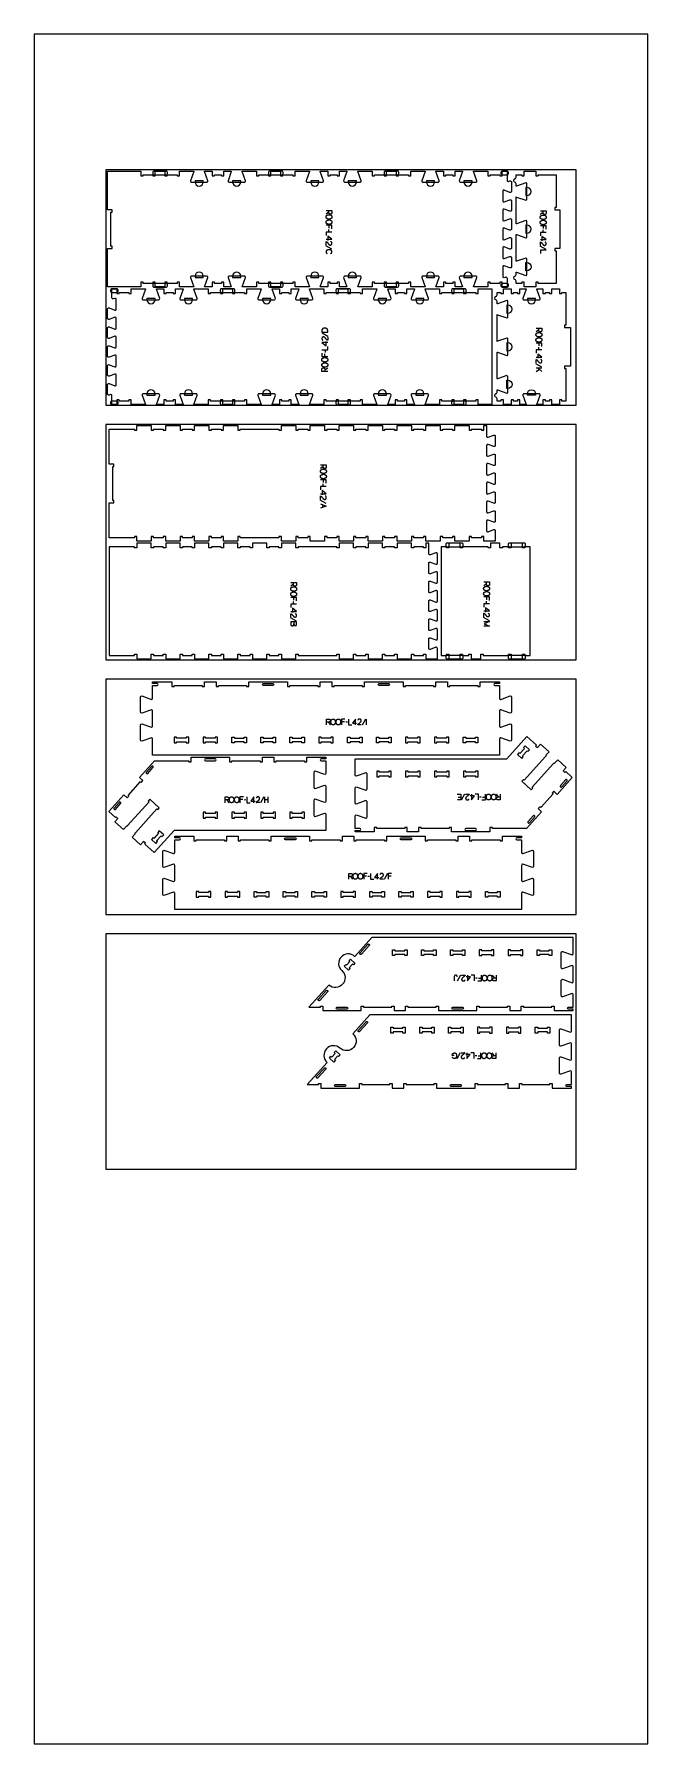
# Model space of a CAD drawing. Extents: x -7518 to -4335, y -84343 to -75479.
import ezdxf

# ---------------------------------------------------------------- set-up
doc = ezdxf.new("R2010")
doc.units = 0
for name, color, linetype in [('0_SHEET_SPRUCEPLY_2440X122', 1, 'CONTINUOUS'), ('1_ANYTOOL_1MMDEEP_LABELS_S', 2, 'CONTINUOUS'), ('3_ANYTOOL_CUTTHROUGH_INSID', 4, 'CONTINUOUS'), ('4_ANYTOOL_CUTTHROUGH_OUTSI', 5, 'CONTINUOUS'), ('5_ANYTOOL_HALF_MILL_9MM_IN', 3, 'CONTINUOUS'), ('DONOTCUT', 18, 'CONTINUOUS')]:
    doc.layers.add(name, color=color, linetype=linetype)

msp = doc.modelspace()

# ---------------------------------------------------------------- linework, layer by layer
at = {"layer": '0_SHEET_SPRUCEPLY_2440X122'}
for points in [[(-7146.3, -76183), (-7146.3, -77403), (-4706.3, -77403), (-4706.3, -76183)], [(-7146.3, -77503), (-7146.3, -78723), (-4706.3, -78723), (-4706.3, -77503)], [(-7146.3, -78823), (-7146.3, -80043), (-4706.3, -80043), (-4706.3, -78823)], [(-7146.3, -80143), (-7146.3, -81363), (-4706.3, -81363), (-4706.3, -80143)]]:
    msp.add_lwpolyline(points, close=True, dxfattribs=at)
at = {"layer": '1_ANYTOOL_1MMDEEP_LABELS_S'}
for points in [[(-6003.5, -76392.3), (-5973.5, -76392.3), (-5973.5, -76403.6), (-5973.5, -76404.1), (-5973.5, -76404.6), (-5973.6, -76404.8), (-5973.6, -76405.1), (-5973.6, -76405.3), (-5973.6, -76405.5), (-5973.7, -76405.7), (-5973.7, -76405.9), (-5973.7, -76406.2), (-5973.8, -76406.4), (-5973.8, -76406.6), (-5973.9, -76406.8), (-5973.9, -76406.9), (-5974, -76407.1), (-5974.1, -76407.3), (-5974.1, -76407.5), (-5974.2, -76407.7), (-5974.3, -76407.9), (-5974.4, -76408), (-5974.4, -76408.2), (-5974.5, -76408.3), (-5974.6, -76408.5), (-5974.7, -76408.7), (-5974.8, -76408.8), (-5974.9, -76409), (-5975, -76409.1), (-5975.1, -76409.2), (-5975.2, -76409.4), (-5975.3, -76409.5), (-5975.5, -76409.6), (-5975.6, -76409.7), (-5975.7, -76409.9), (-5975.9, -76410), (-5976, -76410.1), (-5976.1, -76410.2), (-5976.3, -76410.3), (-5976.4, -76410.4), (-5976.6, -76410.5), (-5976.7, -76410.6), (-5976.9, -76410.7), (-5977, -76410.8), (-5977.2, -76410.8), (-5977.4, -76410.9), (-5977.6, -76411), (-5977.7, -76411.1), (-5977.9, -76411.1), (-5978.1, -76411.2), (-5978.3, -76411.2), (-5978.5, -76411.3), (-5978.7, -76411.3), (-5978.9, -76411.4), (-5979.1, -76411.4), (-5979.3, -76411.5), (-5979.5, -76411.5), (-5979.7, -76411.5), (-5979.9, -76411.5), (-5980.2, -76411.6), (-5980.4, -76411.6), (-5980.9, -76411.6), (-5981.3, -76411.6), (-5981.5, -76411.6), (-5981.7, -76411.6), (-5981.9, -76411.6), (-5982, -76411.6), (-5982.2, -76411.6), (-5982.4, -76411.6), (-5982.6, -76411.5), (-5982.7, -76411.5), (-5982.9, -76411.5), (-5983.1, -76411.4), (-5983.2, -76411.4), (-5983.4, -76411.4), (-5983.6, -76411.3), (-5983.7, -76411.3), (-5983.9, -76411.2), (-5984.1, -76411.2), (-5984.2, -76411.1), (-5984.4, -76411.1), (-5984.5, -76411), (-5984.7, -76410.9), (-5984.9, -76410.9), (-5985, -76410.8), (-5985.2, -76410.7), (-5985.3, -76410.6), (-5985.5, -76410.5), (-5985.6, -76410.4), (-5985.8, -76410.4), (-5985.9, -76410.3), (-5986.1, -76410.2), (-5986.2, -76410.1), (-5986.4, -76409.9), (-5986.5, -76409.8), (-5986.7, -76409.7), (-5986.8, -76409.6), (-5987, -76409.5), (-5987.1, -76409.4), (-5987.2, -76409.3), (-5987.3, -76409.1), (-5987.5, -76409), (-5987.6, -76408.9), (-5987.7, -76408.7), (-5987.8, -76408.6), (-5987.9, -76408.5), (-5988, -76408.3), (-5988.1, -76408.2), (-5988.2, -76408), (-5988.2, -76407.9), (-5988.3, -76407.8), (-5988.4, -76407.6), (-5988.5, -76407.5), (-5988.5, -76407.3), (-5988.6, -76407.1), (-5988.6, -76407), (-5988.7, -76406.8), (-5988.7, -76406.7), (-5988.8, -76406.5), (-5988.8, -76406.3), (-5988.9, -76406.1), (-5988.9, -76406), (-5988.9, -76405.8), (-5988.9, -76405.6), (-5989, -76405.4), (-5989, -76405.2), (-5989, -76403.3), (-5989.1, -76401.3), (-5989.1, -76392.3)], [(-5989.1, -76401.3), (-6003.5, -76411.7)], [(-4877.8, -76403.1), (-4892.3, -76413.6)], [(-4892.2, -76394.1), (-4862.2, -76394.1), (-4862.2, -76405.5), (-4862.3, -76406), (-4862.3, -76406.4), (-4862.3, -76406.7), (-4862.3, -76406.9), (-4862.3, -76407.1), (-4862.4, -76407.3), (-4862.4, -76407.5), (-4862.4, -76407.8), (-4862.5, -76408), (-4862.5, -76408.2), (-4862.6, -76408.4), (-4862.6, -76408.6), (-4862.7, -76408.8), (-4862.7, -76409), (-4862.8, -76409.1), (-4862.9, -76409.3), (-4862.9, -76409.5), (-4863, -76409.7), (-4863.1, -76409.8), (-4863.2, -76410), (-4863.3, -76410.2), (-4863.4, -76410.3), (-4863.4, -76410.5), (-4863.5, -76410.6), (-4863.6, -76410.8), (-4863.8, -76410.9), (-4863.9, -76411.1), (-4864, -76411.2), (-4864.1, -76411.3), (-4864.2, -76411.4), (-4864.3, -76411.6), (-4864.5, -76411.7), (-4864.6, -76411.8), (-4864.7, -76411.9), (-4864.9, -76412), (-4865, -76412.1), (-4865.2, -76412.2), (-4865.3, -76412.3), (-4865.5, -76412.4), (-4865.6, -76412.5), (-4865.8, -76412.6), (-4866, -76412.7), (-4866.1, -76412.7), (-4866.3, -76412.8), (-4866.5, -76412.9), (-4866.7, -76412.9), (-4866.8, -76413), (-4867, -76413.1), (-4867.2, -76413.1), (-4867.4, -76413.2), (-4867.6, -76413.2), (-4867.8, -76413.2), (-4868, -76413.3), (-4868.3, -76413.3), (-4868.5, -76413.3), (-4868.7, -76413.4), (-4868.9, -76413.4), (-4869.1, -76413.4), (-4869.6, -76413.4), (-4870.1, -76413.4), (-4870.3, -76413.4), (-4870.4, -76413.4), (-4870.6, -76413.4), (-4870.8, -76413.4), (-4871, -76413.4), (-4871.1, -76413.4), (-4871.3, -76413.3), (-4871.5, -76413.3), (-4871.6, -76413.3), (-4871.8, -76413.3), (-4872, -76413.2), (-4872.1, -76413.2), (-4872.3, -76413.1), (-4872.5, -76413.1), (-4872.6, -76413), (-4872.8, -76413), (-4873, -76412.9), (-4873.1, -76412.9), (-4873.3, -76412.8), (-4873.4, -76412.7), (-4873.6, -76412.7), (-4873.8, -76412.6), (-4873.9, -76412.5), (-4874.1, -76412.4), (-4874.2, -76412.3), (-4874.4, -76412.3), (-4874.5, -76412.2), (-4874.7, -76412.1), (-4874.8, -76412), (-4875, -76411.9), (-4875.1, -76411.8), (-4875.3, -76411.7), (-4875.4, -76411.5), (-4875.6, -76411.4), (-4875.7, -76411.3), (-4875.8, -76411.2), (-4876, -76411.1), (-4876.1, -76410.9), (-4876.2, -76410.8), (-4876.3, -76410.7), (-4876.4, -76410.6), (-4876.5, -76410.4), (-4876.6, -76410.3), (-4876.7, -76410.2), (-4876.8, -76410), (-4876.9, -76409.9), (-4877, -76409.7), (-4877.1, -76409.6), (-4877.1, -76409.4), (-4877.2, -76409.3), (-4877.3, -76409.1), (-4877.3, -76409), (-4877.4, -76408.8), (-4877.4, -76408.6), (-4877.5, -76408.5), (-4877.5, -76408.3), (-4877.6, -76408.1), (-4877.6, -76408), (-4877.6, -76407.8), (-4877.7, -76407.6), (-4877.7, -76407.4), (-4877.7, -76407.2), (-4877.7, -76407.1), (-4877.8, -76405.1), (-4877.8, -76403.1), (-4877.8, -76394.1)], [(-5973.5, -76487.6), (-5973.5, -76469.9), (-6003.5, -76469.9)], [(-5989.6, -76500.2), (-5989.7, -76491.4)], [(-5987.5, -76484.4), (-5987.5, -76469.9)], [(-4862.2, -76489.4), (-4862.2, -76471.7), (-4892.2, -76471.7)], [(-4876.2, -76486.2), (-4876.2, -76471.7)], [(-5974, -76593.7), (-6004.7, -76576.5)], [(-5973.5, -76505.3), (-6003.5, -76505.3), (-6003.5, -76522.4)], [(-6003.5, -76542.3), (-5973.5, -76542.3), (-5994.8, -76526.3)], [(-6003.5, -76572.5), (-6003.4, -76554.2), (-6003, -76554.3), (-6002.7, -76554.4), (-6002.5, -76554.5), (-6002.3, -76554.6), (-6002.1, -76554.7), (-6001.9, -76554.8), (-6001.7, -76554.9), (-6001.4, -76555), (-6001.2, -76555.1), (-6001, -76555.2), (-6000.8, -76555.3), (-6000.6, -76555.4), (-6000.4, -76555.5), (-6000.2, -76555.6), (-6000, -76555.8), (-5999.8, -76555.9), (-5999.7, -76556), (-5999.5, -76556.2), (-5999.3, -76556.3), (-5999.1, -76556.5), (-5998.9, -76556.6), (-5998.8, -76556.7), (-5998.6, -76556.9), (-5998.4, -76557.1), (-5998.2, -76557.2), (-5998.1, -76557.4), (-5997.9, -76557.5), (-5997.7, -76557.7), (-5997.6, -76557.9), (-5997.3, -76558.3), (-5996.1, -76559.7), (-5994.9, -76561.2), (-5993.7, -76562.7), (-5992.6, -76564.3), (-5992, -76565), (-5991.4, -76565.7), (-5990.9, -76566.5), (-5990.3, -76567.1), (-5989.7, -76567.8), (-5989.1, -76568.5), (-5988.5, -76569.1), (-5987.9, -76569.7), (-5987.7, -76569.8), (-5987.5, -76570), (-5987.4, -76570.1), (-5987.2, -76570.2), (-5987.1, -76570.4), (-5986.9, -76570.5), (-5986.7, -76570.6), (-5986.5, -76570.7), (-5986.4, -76570.8), (-5986.2, -76570.9), (-5986, -76571), (-5985.8, -76571.1), (-5985.7, -76571.2), (-5985.5, -76571.3), (-5985.3, -76571.4), (-5985.1, -76571.4), (-5984.9, -76571.5), (-5984.7, -76571.6), (-5984.5, -76571.6), (-5984.3, -76571.7), (-5984.1, -76571.8), (-5983.9, -76571.8), (-5983.7, -76571.8), (-5983.5, -76571.9), (-5983.3, -76571.9), (-5983.1, -76571.9), (-5982.8, -76572), (-5982.6, -76572), (-5982.4, -76572), (-5982.2, -76572), (-5982, -76572), (-5981.7, -76572), (-5981.5, -76572), (-5981.2, -76572), (-5981, -76572), (-5980.8, -76572), (-5980.5, -76572), (-5980.3, -76571.9), (-5980.1, -76571.9), (-5979.8, -76571.9), (-5979.6, -76571.8), (-5979.4, -76571.8), (-5979.2, -76571.7), (-5979, -76571.7), (-5978.8, -76571.6), (-5978.6, -76571.5), (-5978.4, -76571.5), (-5978.2, -76571.4), (-5978, -76571.3), (-5977.8, -76571.2), (-5977.6, -76571.1), (-5977.5, -76571), (-5977.3, -76570.9), (-5977.1, -76570.8), (-5976.9, -76570.7), (-5976.8, -76570.6), (-5976.6, -76570.5), (-5976.5, -76570.4), (-5976.3, -76570.2), (-5976.2, -76570.1), (-5976, -76570), (-5975.9, -76569.8), (-5975.7, -76569.7), (-5975.6, -76569.5), (-5975.5, -76569.3), (-5975.4, -76569.2), (-5975.2, -76569), (-5975.1, -76568.9), (-5975, -76568.7), (-5974.9, -76568.5), (-5974.8, -76568.3), (-5974.7, -76568.2), (-5974.6, -76568), (-5974.5, -76567.8), (-5974.4, -76567.6), (-5974.3, -76567.4), (-5974.2, -76567.2), (-5974.2, -76567), (-5974.1, -76566.8), (-5974, -76566.6), (-5974, -76566.4), (-5973.9, -76566.2), (-5973.9, -76566), (-5973.8, -76565.8), (-5973.8, -76565.6), (-5973.7, -76565.4), (-5973.7, -76565.2), (-5973.6, -76565), (-5973.6, -76564.7), (-5973.6, -76564.5), (-5973.6, -76564.3), (-5973.5, -76564.1), (-5973.5, -76563.8), (-5973.5, -76563.6), (-5973.5, -76563.1), (-5973.5, -76562.8), (-5973.5, -76562.4), (-5973.6, -76562), (-5973.6, -76561.7), (-5973.6, -76561.4), (-5973.7, -76561), (-5973.7, -76560.7), (-5973.8, -76560.4), (-5973.9, -76560.1), (-5974, -76559.9), (-5974, -76559.7), (-5974.1, -76559.6), (-5974.1, -76559.4), (-5974.2, -76559.3), (-5974.2, -76559.2), (-5974.3, -76559), (-5974.3, -76558.9), (-5974.4, -76558.7), (-5974.5, -76558.6), (-5974.6, -76558.4), (-5974.6, -76558.3), (-5974.7, -76558.2), (-5974.8, -76558), (-5974.9, -76557.9), (-5974.9, -76557.8), (-5975, -76557.6), (-5975.1, -76557.5), (-5975.2, -76557.4), (-5975.3, -76557.3), (-5975.4, -76557.2), (-5975.5, -76557), (-5975.6, -76556.9), (-5975.7, -76556.8), (-5975.8, -76556.7), (-5975.9, -76556.6), (-5976, -76556.5), (-5976.1, -76556.3), (-5976.3, -76556.2), (-5976.4, -76556.1), (-5976.5, -76556), (-5976.6, -76555.9), (-5976.9, -76555.7), (-5977.1, -76555.5), (-5977.4, -76555.3), (-5977.7, -76555.1), (-5978, -76555), (-5978.3, -76554.8), (-5978.6, -76554.6)], [(-5994.8, -76526.3), (-5994.8, -76548.1)], [(-4862.7, -76595.5), (-4893.5, -76578.3)], [(-4862.2, -76507.2), (-4892.2, -76507.2), (-4892.2, -76524.3)], [(-4892.2, -76544.1), (-4862.2, -76544.1), (-4883.6, -76528.1)], [(-4892.2, -76574.3), (-4892.2, -76556), (-4891.7, -76556.2), (-4891.5, -76556.2), (-4891.3, -76556.3), (-4891, -76556.4), (-4890.8, -76556.5), (-4890.6, -76556.6), (-4890.4, -76556.7), (-4890.2, -76556.8), (-4890, -76556.9), (-4889.8, -76557), (-4889.6, -76557.1), (-4889.4, -76557.2), (-4889.2, -76557.3), (-4889, -76557.5), (-4888.8, -76557.6), (-4888.6, -76557.7), (-4888.4, -76557.8), (-4888.2, -76558), (-4888, -76558.1), (-4887.9, -76558.3), (-4887.7, -76558.4), (-4887.5, -76558.6), (-4887.3, -76558.7), (-4887.1, -76558.9), (-4887, -76559), (-4886.8, -76559.2), (-4886.6, -76559.4), (-4886.5, -76559.5), (-4886.3, -76559.7), (-4886, -76560.1), (-4884.8, -76561.5), (-4883.6, -76563), (-4882.4, -76564.5), (-4881.3, -76566.1), (-4880.8, -76566.8), (-4880.2, -76567.6), (-4879.6, -76568.3), (-4879, -76569), (-4878.4, -76569.6), (-4877.8, -76570.3), (-4877.2, -76570.9), (-4876.6, -76571.5), (-4876.4, -76571.6), (-4876.3, -76571.8), (-4876.1, -76571.9), (-4876, -76572), (-4875.8, -76572.2), (-4875.6, -76572.3), (-4875.5, -76572.4), (-4875.3, -76572.5), (-4875.1, -76572.6), (-4874.9, -76572.7), (-4874.8, -76572.8), (-4874.6, -76572.9), (-4874.4, -76573), (-4874.2, -76573.1), (-4874, -76573.2), (-4873.8, -76573.3), (-4873.6, -76573.3), (-4873.4, -76573.4), (-4873.2, -76573.5), (-4873, -76573.5), (-4872.8, -76573.6), (-4872.6, -76573.6), (-4872.4, -76573.7), (-4872.2, -76573.7), (-4872, -76573.7), (-4871.8, -76573.8), (-4871.6, -76573.8), (-4871.4, -76573.8), (-4871.2, -76573.8), (-4870.9, -76573.8), (-4870.7, -76573.8), (-4870.5, -76573.8), (-4870.2, -76573.8), (-4870, -76573.8), (-4869.7, -76573.8), (-4869.5, -76573.8), (-4869.3, -76573.8), (-4869, -76573.8), (-4868.8, -76573.7), (-4868.6, -76573.7), (-4868.4, -76573.6), (-4868.1, -76573.6), (-4867.9, -76573.5), (-4867.7, -76573.5), (-4867.5, -76573.4), (-4867.3, -76573.4), (-4867.1, -76573.3), (-4866.9, -76573.2), (-4866.7, -76573.1), (-4866.6, -76573), (-4866.4, -76573), (-4866.2, -76572.9), (-4866, -76572.8), (-4865.8, -76572.7), (-4865.7, -76572.5), (-4865.5, -76572.4), (-4865.4, -76572.3), (-4865.2, -76572.2), (-4865.1, -76572), (-4864.9, -76571.9), (-4864.8, -76571.8), (-4864.6, -76571.6), (-4864.5, -76571.5), (-4864.3, -76571.3), (-4864.2, -76571.2), (-4864.1, -76571), (-4864, -76570.8), (-4863.9, -76570.7), (-4863.7, -76570.5), (-4863.6, -76570.3), (-4863.5, -76570.2), (-4863.4, -76570), (-4863.3, -76569.8), (-4863.2, -76569.6), (-4863.2, -76569.4), (-4863.1, -76569.2), (-4863, -76569), (-4862.9, -76568.9), (-4862.8, -76568.7), (-4862.8, -76568.5), (-4862.7, -76568.3), (-4862.7, -76568.1), (-4862.6, -76567.8), (-4862.5, -76567.6), (-4862.5, -76567.4), (-4862.5, -76567.2), (-4862.4, -76567), (-4862.4, -76566.8), (-4862.3, -76566.6), (-4862.3, -76566.3), (-4862.3, -76566.1), (-4862.3, -76565.9), (-4862.3, -76565.6), (-4862.3, -76565.4), (-4862.2, -76564.9), (-4862.3, -76564.6), (-4862.3, -76564.2), (-4862.3, -76563.9), (-4862.3, -76563.5), (-4862.4, -76563.2), (-4862.4, -76562.8), (-4862.5, -76562.5), (-4862.6, -76562.2), (-4862.7, -76561.9), (-4862.7, -76561.7), (-4862.7, -76561.6), (-4862.8, -76561.4), (-4862.9, -76561.3), (-4862.9, -76561.1), (-4863, -76561), (-4863, -76560.8), (-4863.1, -76560.7), (-4863.2, -76560.5), (-4863.2, -76560.4), (-4863.3, -76560.3), (-4863.4, -76560.1), (-4863.4, -76560), (-4863.5, -76559.9), (-4863.6, -76559.7), (-4863.7, -76559.6), (-4863.8, -76559.5), (-4863.9, -76559.3), (-4864, -76559.2), (-4864, -76559.1), (-4864.1, -76559), (-4864.2, -76558.8), (-4864.3, -76558.7), (-4864.4, -76558.6), (-4864.6, -76558.5), (-4864.7, -76558.4), (-4864.8, -76558.3), (-4864.9, -76558.2), (-4865, -76558.1), (-4865.1, -76557.9), (-4865.2, -76557.8), (-4865.4, -76557.7), (-4865.6, -76557.5), (-4865.9, -76557.3), (-4866.2, -76557.1), (-4866.4, -76557), (-4866.7, -76556.8), (-4867, -76556.6), (-4867.3, -76556.4)], [(-4883.6, -76528.1), (-4883.6, -76549.9)], [(-4878.4, -76502), (-4878.4, -76493.2)], [(-5981, -76617.3), (-5980.6, -76617.2), (-5980.2, -76617), (-5979.8, -76616.8), (-5979.4, -76616.6), (-5979.1, -76616.4), (-5978.7, -76616.2), (-5978.4, -76616), (-5978, -76615.8), (-5977.7, -76615.5), (-5977.4, -76615.3), (-5977.1, -76615), (-5976.8, -76614.8), (-5976.5, -76614.5), (-5976.2, -76614.2), (-5975.9, -76613.9), (-5975.6, -76613.6), (-5975.5, -76613.4), (-5975.4, -76613.3), (-5975.2, -76613.1), (-5975.1, -76612.9), (-5975, -76612.8), (-5974.9, -76612.6), (-5974.8, -76612.4), (-5974.7, -76612.3), (-5974.6, -76612.1), (-5974.5, -76611.9), (-5974.4, -76611.7), (-5974.3, -76611.5), (-5974.3, -76611.4), (-5974.2, -76611.2), (-5974.1, -76611), (-5974, -76610.8), (-5974, -76610.6), (-5973.9, -76610.4), (-5973.9, -76610.2), (-5973.8, -76610), (-5973.8, -76609.8), (-5973.7, -76609.6), (-5973.7, -76609.4), (-5973.6, -76609.2), (-5973.6, -76609), (-5973.6, -76608.8), (-5973.6, -76608.6), (-5973.5, -76608.4), (-5973.5, -76608.1), (-5973.5, -76607.9), (-5973.5, -76607.7), (-5973.5, -76607.5), (-5973.5, -76607.1), (-5973.5, -76606.8), (-5973.5, -76606.5), (-5973.6, -76606.1), (-5973.6, -76605.8), (-5973.7, -76605.5), (-5973.7, -76605.2), (-5973.8, -76604.9), (-5973.9, -76604.6), (-5974, -76604.3), (-5974.1, -76604), (-5974.2, -76603.7), (-5974.3, -76603.4), (-5974.3, -76603.3), (-5974.4, -76603.2), (-5974.5, -76603), (-5974.5, -76602.9), (-5974.6, -76602.8), (-5974.7, -76602.6), (-5974.8, -76602.5), (-5974.8, -76602.4), (-5974.9, -76602.2), (-5975, -76602.1), (-5975.1, -76602), (-5975.2, -76601.9), (-5975.2, -76601.7), (-5975.3, -76601.6), (-5975.5, -76601.4), (-5975.7, -76601.2), (-5975.9, -76600.9), (-5976.1, -76600.7), (-5976.4, -76600.5), (-5976.6, -76600.3), (-5976.8, -76600.1), (-5977.1, -76599.9), (-5977.4, -76599.7), (-5977.6, -76599.5), (-5977.9, -76599.3), (-5978.2, -76599.1), (-5978.8, -76598.8), (-5979.4, -76598.5), (-5980, -76598.2), (-5980.6, -76597.9), (-5981.2, -76597.7), (-5981.8, -76597.4), (-5982.5, -76597.2), (-5983.1, -76597), (-5983.8, -76596.9), (-5984.4, -76596.7), (-5985.1, -76596.6), (-5985.8, -76596.5), (-5986.4, -76596.4), (-5987.1, -76596.4), (-5987.8, -76596.3), (-5988.5, -76596.3), (-5989.2, -76596.3), (-5989.9, -76596.4), (-5990.6, -76596.4), (-5991.3, -76596.5), (-5991.9, -76596.6), (-5992.6, -76596.7), (-5993.2, -76596.9), (-5993.6, -76597), (-5993.9, -76597), (-5994.2, -76597.1), (-5994.5, -76597.2), (-5994.8, -76597.3), (-5995.2, -76597.4), (-5995.5, -76597.6), (-5995.8, -76597.7), (-5996.4, -76597.9), (-5997, -76598.2), (-5997.6, -76598.5), (-5998.2, -76598.8), (-5998.8, -76599.2), (-5999.1, -76599.4), (-5999.4, -76599.5), (-5999.7, -76599.7), (-5999.9, -76599.9), (-6000.2, -76600.1), (-6000.4, -76600.4), (-6000.6, -76600.6), (-6000.9, -76600.8), (-6001.1, -76601), (-6001.3, -76601.3), (-6001.5, -76601.5), (-6001.6, -76601.6), (-6001.7, -76601.7), (-6001.8, -76601.9), (-6001.9, -76602), (-6001.9, -76602.1), (-6002, -76602.2), (-6002.1, -76602.4), (-6002.2, -76602.5), (-6002.3, -76602.6), (-6002.3, -76602.8), (-6002.4, -76602.9), (-6002.5, -76603), (-6002.6, -76603.3), (-6002.7, -76603.6), (-6002.8, -76603.9), (-6003, -76604.2), (-6003, -76604.5), (-6003.1, -76604.8), (-6003.2, -76605.1), (-6003.3, -76605.4), (-6003.3, -76605.8), (-6003.4, -76606.1), (-6003.4, -76606.4), (-6003.5, -76606.8), (-6003.5, -76607.1), (-6003.5, -76607.5), (-6003.5, -76607.8), (-6003.5, -76608.2), (-6003.5, -76608.6), (-6003.5, -76608.8), (-6003.4, -76608.9), (-6003.4, -76609.1), (-6003.4, -76609.3), (-6003.4, -76609.5), (-6003.3, -76609.7), (-6003.3, -76609.8), (-6003.3, -76610), (-6003.2, -76610.2), (-6003.2, -76610.3), (-6003.1, -76610.5), (-6003.1, -76610.7), (-6003, -76610.8), (-6003, -76611), (-6002.9, -76611.1), (-6002.9, -76611.3), (-6002.8, -76611.5), (-6002.7, -76611.6), (-6002.7, -76611.8), (-6002.6, -76611.9), (-6002.5, -76612.1), (-6002.4, -76612.2), (-6002.3, -76612.4), (-6002.3, -76612.5), (-6002.2, -76612.6), (-6002.1, -76612.8), (-6002, -76612.9), (-6001.9, -76613), (-6001.7, -76613.3), (-6001.5, -76613.6), (-6001.2, -76613.8), (-6001, -76614.1), (-6000.8, -76614.3), (-6000.5, -76614.6), (-6000.3, -76614.8), (-6000, -76615), (-5999.7, -76615.2), (-5999.5, -76615.5), (-5999.2, -76615.7), (-5998.9, -76615.9), (-5998.6, -76616.1), (-5998.3, -76616.3), (-5998, -76616.5), (-5997.7, -76616.6)], [(-4862.2, -76599), (-4892.2, -76599), (-4892.2, -76616.1)], [(-4914.5, -77003.2), (-4884.5, -77003.2), (-4884.5, -77014.5), (-4884.5, -77015), (-4884.5, -77015.5), (-4884.5, -77015.7), (-4884.6, -77016), (-4884.6, -77016.2), (-4884.6, -77016.4), (-4884.6, -77016.6), (-4884.7, -77016.8), (-4884.7, -77017), (-4884.8, -77017.2), (-4884.8, -77017.5), (-4884.9, -77017.6), (-4884.9, -77017.8), (-4885, -77018), (-4885, -77018.2), (-4885.1, -77018.4), (-4885.2, -77018.6), (-4885.3, -77018.7), (-4885.3, -77018.9), (-4885.4, -77019.1), (-4885.5, -77019.2), (-4885.6, -77019.4), (-4885.7, -77019.6), (-4885.8, -77019.7), (-4885.9, -77019.8), (-4886, -77020), (-4886.1, -77020.1), (-4886.2, -77020.3), (-4886.3, -77020.4), (-4886.4, -77020.5), (-4886.6, -77020.6), (-4886.7, -77020.8), (-4886.8, -77020.9), (-4887, -77021), (-4887.1, -77021.1), (-4887.3, -77021.2), (-4887.4, -77021.3), (-4887.5, -77021.4), (-4887.7, -77021.5), (-4887.9, -77021.6), (-4888, -77021.7), (-4888.2, -77021.7), (-4888.4, -77021.8), (-4888.5, -77021.9), (-4888.7, -77021.9), (-4888.9, -77022), (-4889.1, -77022.1), (-4889.3, -77022.1), (-4889.5, -77022.2), (-4889.7, -77022.2), (-4889.9, -77022.3), (-4890.1, -77022.3), (-4890.3, -77022.4), (-4890.5, -77022.4), (-4890.7, -77022.4), (-4890.9, -77022.4), (-4891.2, -77022.5), (-4891.4, -77022.5), (-4891.8, -77022.5), (-4892.3, -77022.5), (-4892.5, -77022.5), (-4892.7, -77022.5), (-4892.9, -77022.5), (-4893, -77022.5), (-4893.2, -77022.5), (-4893.4, -77022.4), (-4893.5, -77022.4), (-4893.7, -77022.4), (-4893.9, -77022.4), (-4894.1, -77022.3), (-4894.2, -77022.3), (-4894.4, -77022.3), (-4894.5, -77022.2), (-4894.7, -77022.2), (-4894.9, -77022.1), (-4895, -77022.1), (-4895.2, -77022), (-4895.4, -77021.9), (-4895.5, -77021.9), (-4895.7, -77021.8), (-4895.8, -77021.7), (-4896, -77021.7), (-4896.2, -77021.6), (-4896.3, -77021.5), (-4896.5, -77021.4), (-4896.6, -77021.3), (-4896.8, -77021.2), (-4896.9, -77021.2), (-4897.1, -77021.1), (-4897.2, -77020.9), (-4897.4, -77020.8), (-4897.5, -77020.7), (-4897.7, -77020.6), (-4897.8, -77020.5), (-4897.9, -77020.4), (-4898.1, -77020.3), (-4898.2, -77020.1), (-4898.3, -77020), (-4898.4, -77019.9), (-4898.6, -77019.8), (-4898.7, -77019.6), (-4898.8, -77019.5), (-4898.9, -77019.4), (-4899, -77019.2), (-4899.1, -77019.1), (-4899.1, -77018.9), (-4899.2, -77018.8), (-4899.3, -77018.6), (-4899.4, -77018.5), (-4899.4, -77018.3), (-4899.5, -77018.2), (-4899.6, -77018), (-4899.6, -77017.9), (-4899.7, -77017.7), (-4899.7, -77017.5), (-4899.8, -77017.4), (-4899.8, -77017.2), (-4899.8, -77017), (-4899.9, -77016.9), (-4899.9, -77016.7), (-4899.9, -77016.5), (-4899.9, -77016.3), (-4899.9, -77016.1), (-4900, -77014.2), (-4900, -77012.2), (-4900, -77003.2)], [(-4900, -77012.2), (-4914.5, -77022.6)], [(-5995.3, -77047.8), (-5995.4, -77066.1), (-5995.8, -77065.9), (-5996.1, -77065.9), (-5996.3, -77065.8), (-5996.5, -77065.7), (-5996.7, -77065.6), (-5996.9, -77065.5), (-5997.2, -77065.4), (-5997.4, -77065.3), (-5997.6, -77065.2), (-5997.8, -77065.1), (-5998, -77065), (-5998.2, -77064.9), (-5998.4, -77064.8), (-5998.6, -77064.6), (-5998.8, -77064.5), (-5999, -77064.4), (-5999.2, -77064.3), (-5999.3, -77064.1), (-5999.5, -77064), (-5999.7, -77063.8), (-5999.9, -77063.7), (-6000.1, -77063.5), (-6000.2, -77063.4), (-6000.4, -77063.2), (-6000.6, -77063.1), (-6000.7, -77062.9), (-6000.9, -77062.7), (-6001.1, -77062.6), (-6001.2, -77062.4), (-6001.5, -77062), (-6002.8, -77060.6), (-6003.9, -77059.1), (-6005.1, -77057.6), (-6006.2, -77056), (-6006.8, -77055.3), (-6007.4, -77054.5), (-6007.9, -77053.8), (-6008.5, -77053.1), (-6009.1, -77052.5), (-6009.7, -77051.8), (-6010.3, -77051.2), (-6010.9, -77050.6), (-6011.1, -77050.5), (-6011.3, -77050.3), (-6011.4, -77050.2), (-6011.6, -77050.1), (-6011.8, -77049.9), (-6011.9, -77049.8), (-6012.1, -77049.7), (-6012.3, -77049.6), (-6012.4, -77049.5), (-6012.6, -77049.4), (-6012.8, -77049.3), (-6013, -77049.2), (-6013.2, -77049.1), (-6013.3, -77049), (-6013.5, -77048.9), (-6013.7, -77048.8), (-6013.9, -77048.8), (-6014.1, -77048.7), (-6014.3, -77048.6), (-6014.5, -77048.6), (-6014.7, -77048.5), (-6014.9, -77048.5), (-6015.1, -77048.4), (-6015.3, -77048.4), (-6015.5, -77048.4), (-6015.8, -77048.3), (-6016, -77048.3), (-6016.2, -77048.3), (-6016.4, -77048.3), (-6016.6, -77048.3), (-6016.9, -77048.3), (-6017.1, -77048.3), (-6017.3, -77048.3), (-6017.6, -77048.3), (-6017.8, -77048.3), (-6018.1, -77048.3), (-6018.3, -77048.3), (-6018.5, -77048.3), (-6018.7, -77048.4), (-6019, -77048.4), (-6019.2, -77048.5), (-6019.4, -77048.5), (-6019.6, -77048.6), (-6019.8, -77048.6), (-6020, -77048.7), (-6020.2, -77048.7), (-6020.4, -77048.8), (-6020.6, -77048.9), (-6020.8, -77049), (-6021, -77049.1), (-6021.2, -77049.1), (-6021.4, -77049.2), (-6021.5, -77049.3), (-6021.7, -77049.5), (-6021.9, -77049.6), (-6022, -77049.7), (-6022.2, -77049.8), (-6022.4, -77049.9), (-6022.5, -77050.1), (-6022.7, -77050.2), (-6022.8, -77050.3), (-6022.9, -77050.5), (-6023.1, -77050.6), (-6023.2, -77050.8), (-6023.3, -77050.9), (-6023.5, -77051.1), (-6023.6, -77051.3), (-6023.7, -77051.4), (-6023.8, -77051.6), (-6023.9, -77051.8), (-6024, -77052), (-6024.1, -77052.1), (-6024.2, -77052.3), (-6024.3, -77052.5), (-6024.4, -77052.7), (-6024.5, -77052.9), (-6024.6, -77053.1), (-6024.6, -77053.3), (-6024.7, -77053.4), (-6024.8, -77053.6), (-6024.8, -77053.8), (-6024.9, -77054.1), (-6025, -77054.3), (-6025, -77054.5), (-6025.1, -77054.7), (-6025.1, -77054.9), (-6025.1, -77055.1), (-6025.2, -77055.3), (-6025.2, -77055.5), (-6025.2, -77055.8), (-6025.3, -77056), (-6025.3, -77056.2), (-6025.3, -77056.5), (-6025.3, -77056.7), (-6025.3, -77057.2), (-6025.3, -77057.5), (-6025.3, -77057.9), (-6025.3, -77058.3), (-6025.2, -77058.6), (-6025.2, -77058.9), (-6025.1, -77059.3), (-6025.1, -77059.6), (-6025, -77059.9), (-6024.9, -77060.2), (-6024.9, -77060.4), (-6024.8, -77060.5), (-6024.8, -77060.7), (-6024.7, -77060.8), (-6024.6, -77061), (-6024.6, -77061.1), (-6024.5, -77061.3), (-6024.5, -77061.4), (-6024.4, -77061.6), (-6024.3, -77061.7), (-6024.3, -77061.8), (-6024.2, -77062), (-6024.1, -77062.1), (-6024, -77062.2), (-6024, -77062.4), (-6023.9, -77062.5), (-6023.8, -77062.6), (-6023.7, -77062.8), (-6023.6, -77062.9), (-6023.5, -77063), (-6023.4, -77063.1), (-6023.3, -77063.3), (-6023.2, -77063.4), (-6023.1, -77063.5), (-6023, -77063.6), (-6022.9, -77063.7), (-6022.8, -77063.8), (-6022.7, -77063.9), (-6022.6, -77064.1), (-6022.4, -77064.2), (-6022.3, -77064.3), (-6022.2, -77064.4), (-6021.9, -77064.6), (-6021.7, -77064.8), (-6021.4, -77065), (-6021.1, -77065.1), (-6020.8, -77065.3), (-6020.5, -77065.5), (-6020.2, -77065.7)], [(-5995.3, -77078), (-6025.3, -77078), (-6004, -77094)], [(-6025.3, -77114.9), (-5995.3, -77114.9), (-5995.3, -77097.8)], [(-6024.8, -77026.6), (-5994.1, -77043.8)], [(-6004, -77094), (-6004, -77072.2)], [(-4884.5, -77098.5), (-4884.5, -77080.8), (-4914.5, -77080.8)], [(-4900.6, -77111.1), (-4900.7, -77102.3)], [(-4898.5, -77095.3), (-4898.5, -77080.8)], [(-6025.3, -77132.7), (-6025.3, -77150.4), (-5995.3, -77150.4)], [(-6011.3, -77135.9), (-6011.3, -77150.4)], [(-6009.2, -77120.1), (-6009.1, -77128.9)], [(-4885, -77204.6), (-4915.7, -77187.4)], [(-4884.5, -77116.2), (-4914.5, -77116.2), (-4914.5, -77133.3)], [(-4914.5, -77153.2), (-4884.4, -77153.2), (-4905.8, -77137.2)], [(-4914.4, -77183.4), (-4914.4, -77165.1), (-4913.9, -77165.2), (-4913.7, -77165.3), (-4913.5, -77165.4), (-4913.3, -77165.5), (-4913.1, -77165.6), (-4912.8, -77165.7), (-4912.6, -77165.8), (-4912.4, -77165.9), (-4912.2, -77166), (-4912, -77166.1), (-4911.8, -77166.2), (-4911.6, -77166.3), (-4911.4, -77166.4), (-4911.2, -77166.5), (-4911, -77166.7), (-4910.8, -77166.8), (-4910.6, -77166.9), (-4910.5, -77167.1), (-4910.3, -77167.2), (-4910.1, -77167.3), (-4909.9, -77167.5), (-4909.7, -77167.6), (-4909.6, -77167.8), (-4909.4, -77168), (-4909.2, -77168.1), (-4909, -77168.3), (-4908.9, -77168.4), (-4908.7, -77168.6), (-4908.6, -77168.8), (-4908.3, -77169.1), (-4907, -77170.6), (-4905.8, -77172.1), (-4904.7, -77173.6), (-4903.6, -77175.1), (-4903, -77175.9), (-4902.4, -77176.6), (-4901.8, -77177.3), (-4901.3, -77178), (-4900.7, -77178.7), (-4900.1, -77179.3), (-4899.5, -77180), (-4898.8, -77180.6), (-4898.7, -77180.7), (-4898.5, -77180.9), (-4898.4, -77181), (-4898.2, -77181.1), (-4898, -77181.2), (-4897.9, -77181.4), (-4897.7, -77181.5), (-4897.5, -77181.6), (-4897.4, -77181.7), (-4897.2, -77181.8), (-4897, -77181.9), (-4896.8, -77182), (-4896.6, -77182.1), (-4896.4, -77182.2), (-4896.3, -77182.3), (-4896.1, -77182.3), (-4895.9, -77182.4), (-4895.7, -77182.5), (-4895.5, -77182.5), (-4895.3, -77182.6), (-4895.1, -77182.6), (-4894.9, -77182.7), (-4894.7, -77182.7), (-4894.5, -77182.8), (-4894.3, -77182.8), (-4894, -77182.8), (-4893.8, -77182.9), (-4893.6, -77182.9), (-4893.4, -77182.9), (-4893.2, -77182.9), (-4892.9, -77182.9), (-4892.7, -77182.9), (-4892.5, -77182.9), (-4892.2, -77182.9), (-4892, -77182.9), (-4891.7, -77182.9), (-4891.5, -77182.9), (-4891.3, -77182.8), (-4891, -77182.8), (-4890.8, -77182.8), (-4890.6, -77182.7), (-4890.4, -77182.7), (-4890.2, -77182.6), (-4890, -77182.6), (-4889.8, -77182.5), (-4889.6, -77182.4), (-4889.4, -77182.4), (-4889.2, -77182.3), (-4889, -77182.2), (-4888.8, -77182.1), (-4888.6, -77182), (-4888.4, -77181.9), (-4888.3, -77181.8), (-4888.1, -77181.7), (-4887.9, -77181.6), (-4887.8, -77181.5), (-4887.6, -77181.4), (-4887.4, -77181.3), (-4887.3, -77181.1), (-4887.1, -77181), (-4887, -77180.8), (-4886.9, -77180.7), (-4886.7, -77180.6), (-4886.6, -77180.4), (-4886.5, -77180.2), (-4886.3, -77180.1), (-4886.2, -77179.9), (-4886.1, -77179.7), (-4886, -77179.6), (-4885.9, -77179.4), (-4885.8, -77179.2), (-4885.7, -77179.1), (-4885.6, -77178.9), (-4885.5, -77178.7), (-4885.4, -77178.5), (-4885.3, -77178.3), (-4885.2, -77178.1), (-4885.2, -77177.9), (-4885.1, -77177.7), (-4885, -77177.5), (-4884.9, -77177.3), (-4884.9, -77177.1), (-4884.8, -77176.9), (-4884.8, -77176.7), (-4884.7, -77176.5), (-4884.7, -77176.3), (-4884.7, -77176.1), (-4884.6, -77175.9), (-4884.6, -77175.6), (-4884.6, -77175.4), (-4884.5, -77175.2), (-4884.5, -77175), (-4884.5, -77174.7), (-4884.5, -77174.5), (-4884.5, -77174), (-4884.5, -77173.6), (-4884.5, -77173.3), (-4884.5, -77172.9), (-4884.6, -77172.6), (-4884.6, -77172.2), (-4884.7, -77171.9), (-4884.7, -77171.6), (-4884.8, -77171.3), (-4884.9, -77170.9), (-4884.9, -77170.8), (-4885, -77170.6), (-4885, -77170.5), (-4885.1, -77170.3), (-4885.1, -77170.2), (-4885.2, -77170), (-4885.3, -77169.9), (-4885.3, -77169.8), (-4885.4, -77169.6), (-4885.5, -77169.5), (-4885.5, -77169.3), (-4885.6, -77169.2), (-4885.7, -77169.1), (-4885.8, -77168.9), (-4885.8, -77168.8), (-4885.9, -77168.7), (-4886, -77168.5), (-4886.1, -77168.4), (-4886.2, -77168.3), (-4886.3, -77168.2), (-4886.4, -77168), (-4886.5, -77167.9), (-4886.6, -77167.8), (-4886.7, -77167.7), (-4886.8, -77167.6), (-4886.9, -77167.5), (-4887, -77167.3), (-4887.1, -77167.2), (-4887.2, -77167.1), (-4887.4, -77167), (-4887.5, -77166.9), (-4887.6, -77166.8), (-4887.9, -77166.6), (-4888.1, -77166.4), (-4888.4, -77166.2), (-4888.7, -77166), (-4889, -77165.9), (-4889.3, -77165.7), (-4889.6, -77165.5)], [(-4905.8, -77137.2), (-4905.8, -77159)], [(-5995.3, -77228), (-6025.3, -77228), (-6025.3, -77216.6), (-6025.3, -77216.2), (-6025.3, -77215.7), (-6025.3, -77215.4), (-6025.2, -77215.2), (-6025.2, -77215), (-6025.2, -77214.8), (-6025.2, -77214.6), (-6025.1, -77214.3), (-6025.1, -77214.1), (-6025, -77213.9), (-6025, -77213.7), (-6024.9, -77213.5), (-6024.9, -77213.3), (-6024.8, -77213.2), (-6024.8, -77213), (-6024.7, -77212.8), (-6024.6, -77212.6), (-6024.5, -77212.4), (-6024.5, -77212.3), (-6024.4, -77212.1), (-6024.3, -77211.9), (-6024.2, -77211.8), (-6024.1, -77211.6), (-6024, -77211.5), (-6023.9, -77211.3), (-6023.8, -77211.2), (-6023.7, -77211.1), (-6023.6, -77210.9), (-6023.5, -77210.8), (-6023.3, -77210.7), (-6023.2, -77210.5), (-6023.1, -77210.4), (-6023, -77210.3), (-6022.8, -77210.2), (-6022.7, -77210.1), (-6022.5, -77210), (-6022.4, -77209.9), (-6022.2, -77209.8), (-6022.1, -77209.7), (-6021.9, -77209.6), (-6021.8, -77209.5), (-6021.6, -77209.4), (-6021.4, -77209.4), (-6021.3, -77209.3), (-6021.1, -77209.2), (-6020.9, -77209.2), (-6020.7, -77209.1), (-6020.5, -77209.1), (-6020.3, -77209), (-6020.1, -77209), (-6019.9, -77208.9), (-6019.7, -77208.9), (-6019.5, -77208.8), (-6019.3, -77208.8), (-6019.1, -77208.8), (-6018.9, -77208.7), (-6018.6, -77208.7), (-6018.4, -77208.7), (-6017.9, -77208.7), (-6017.5, -77208.7), (-6017.3, -77208.7), (-6017.1, -77208.7), (-6016.9, -77208.7), (-6016.8, -77208.7), (-6016.6, -77208.7), (-6016.4, -77208.7), (-6016.2, -77208.8), (-6016.1, -77208.8), (-6015.9, -77208.8), (-6015.7, -77208.8), (-6015.6, -77208.9), (-6015.4, -77208.9), (-6015.2, -77209), (-6015.1, -77209), (-6014.9, -77209.1), (-6014.8, -77209.1), (-6014.6, -77209.2), (-6014.4, -77209.2), (-6014.3, -77209.3), (-6014.1, -77209.4), (-6014, -77209.4), (-6013.8, -77209.5), (-6013.6, -77209.6), (-6013.5, -77209.7), (-6013.3, -77209.8), (-6013.2, -77209.8), (-6013, -77209.9), (-6012.9, -77210), (-6012.7, -77210.1), (-6012.6, -77210.2), (-6012.4, -77210.3), (-6012.3, -77210.4), (-6012.1, -77210.6), (-6012, -77210.7), (-6011.9, -77210.8), (-6011.7, -77210.9), (-6011.6, -77211), (-6011.5, -77211.2), (-6011.4, -77211.3), (-6011.2, -77211.4), (-6011.1, -77211.5), (-6011, -77211.7), (-6010.9, -77211.8), (-6010.8, -77212), (-6010.7, -77212.1), (-6010.7, -77212.2), (-6010.6, -77212.4), (-6010.5, -77212.5), (-6010.4, -77212.7), (-6010.3, -77212.8), (-6010.3, -77213), (-6010.2, -77213.2), (-6010.2, -77213.3), (-6010.1, -77213.5), (-6010.1, -77213.6), (-6010, -77213.8), (-6010, -77214), (-6009.9, -77214.1), (-6009.9, -77214.3), (-6009.9, -77214.5), (-6009.9, -77214.7), (-6009.9, -77214.9), (-6009.8, -77215), (-6009.8, -77217), (-6009.7, -77219), (-6009.7, -77228)], [(-6009.7, -77219), (-5995.3, -77208.5)], [(-4914.5, -77208), (-4884.5, -77208)], [(-4914.5, -77227), (-4896.7, -77216.2)], [(-4905.9, -77208), (-4884.5, -77227)], [(-6032.5, -77711.2), (-6002.5, -77711.2), (-6002.5, -77722.6), (-6002.5, -77723.1), (-6002.5, -77723.5), (-6002.6, -77723.8), (-6002.6, -77724), (-6002.6, -77724.2), (-6002.6, -77724.5), (-6002.7, -77724.7), (-6002.7, -77724.9), (-6002.7, -77725.1), (-6002.8, -77725.3), (-6002.8, -77725.5), (-6002.9, -77725.7), (-6002.9, -77725.9), (-6003, -77726.1), (-6003.1, -77726.3), (-6003.1, -77726.4), (-6003.2, -77726.6), (-6003.3, -77726.8), (-6003.3, -77727), (-6003.4, -77727.1), (-6003.5, -77727.3), (-6003.6, -77727.4), (-6003.7, -77727.6), (-6003.8, -77727.7), (-6003.9, -77727.9), (-6004, -77728), (-6004.1, -77728.2), (-6004.2, -77728.3), (-6004.3, -77728.4), (-6004.5, -77728.6), (-6004.6, -77728.7), (-6004.7, -77728.8), (-6004.9, -77728.9), (-6005, -77729), (-6005.1, -77729.1), (-6005.3, -77729.2), (-6005.4, -77729.3), (-6005.6, -77729.4), (-6005.7, -77729.5), (-6005.9, -77729.6), (-6006, -77729.7), (-6006.2, -77729.8), (-6006.4, -77729.9), (-6006.6, -77729.9), (-6006.7, -77730), (-6006.9, -77730.1), (-6007.1, -77730.1), (-6007.3, -77730.2), (-6007.5, -77730.2), (-6007.7, -77730.3), (-6007.9, -77730.3), (-6008.1, -77730.4), (-6008.3, -77730.4), (-6008.5, -77730.4), (-6008.7, -77730.5), (-6008.9, -77730.5), (-6009.2, -77730.5), (-6009.4, -77730.5), (-6009.9, -77730.5), (-6010.3, -77730.6), (-6010.5, -77730.6), (-6010.7, -77730.5), (-6010.9, -77730.5), (-6011, -77730.5), (-6011.2, -77730.5), (-6011.4, -77730.5), (-6011.6, -77730.5), (-6011.7, -77730.4), (-6011.9, -77730.4), (-6012.1, -77730.4), (-6012.2, -77730.3), (-6012.4, -77730.3), (-6012.6, -77730.3), (-6012.7, -77730.2), (-6012.9, -77730.2), (-6013.1, -77730.1), (-6013.2, -77730.1), (-6013.4, -77730), (-6013.5, -77729.9), (-6013.7, -77729.9), (-6013.9, -77729.8), (-6014, -77729.7), (-6014.2, -77729.6), (-6014.3, -77729.6), (-6014.5, -77729.5), (-6014.6, -77729.4), (-6014.8, -77729.3), (-6014.9, -77729.2), (-6015.1, -77729.1), (-6015.2, -77729), (-6015.4, -77728.9), (-6015.5, -77728.8), (-6015.7, -77728.7), (-6015.8, -77728.5), (-6016, -77728.4), (-6016.1, -77728.3), (-6016.2, -77728.2), (-6016.3, -77728.1), (-6016.5, -77727.9), (-6016.6, -77727.8), (-6016.7, -77727.7), (-6016.8, -77727.5), (-6016.9, -77727.4), (-6017, -77727.3), (-6017.1, -77727.1), (-6017.2, -77727), (-6017.2, -77726.8), (-6017.3, -77726.7), (-6017.4, -77726.5), (-6017.5, -77726.4), (-6017.5, -77726.2), (-6017.6, -77726.1), (-6017.6, -77725.9), (-6017.7, -77725.8), (-6017.7, -77725.6), (-6017.8, -77725.4), (-6017.8, -77725.3), (-6017.9, -77725.1), (-6017.9, -77724.9), (-6017.9, -77724.7), (-6017.9, -77724.5), (-6018, -77724.4), (-6018, -77724.2), (-6018, -77722.3), (-6018.1, -77720.2), (-6018.1, -77711.3)], [(-6018.1, -77720.2), (-6032.5, -77730.7)], [(-6002.5, -77806.5), (-6002.5, -77788.8), (-6032.5, -77788.8)], [(-6018.6, -77819.1), (-6018.7, -77810.4)], [(-6016.5, -77803.3), (-6016.5, -77788.8)], [(-6003, -77912.7), (-6033.7, -77895.5)], [(-6002.5, -77824.3), (-6032.5, -77824.3), (-6032.5, -77841.4)], [(-6032.5, -77861.2), (-6002.5, -77861.3), (-6023.8, -77845.2)], [(-6032.5, -77891.4), (-6032.4, -77873.1), (-6032, -77873.3), (-6031.7, -77873.4), (-6031.5, -77873.4), (-6031.3, -77873.5), (-6031.1, -77873.6), (-6030.9, -77873.7), (-6030.7, -77873.8), (-6030.4, -77873.9), (-6030.2, -77874), (-6030, -77874.1), (-6029.8, -77874.2), (-6029.6, -77874.3), (-6029.4, -77874.5), (-6029.2, -77874.6), (-6029, -77874.7), (-6028.8, -77874.8), (-6028.7, -77875), (-6028.5, -77875.1), (-6028.3, -77875.2), (-6028.1, -77875.4), (-6027.9, -77875.5), (-6027.8, -77875.7), (-6027.6, -77875.8), (-6027.4, -77876), (-6027.2, -77876.2), (-6027.1, -77876.3), (-6026.9, -77876.5), (-6026.7, -77876.7), (-6026.6, -77876.8), (-6026.3, -77877.2), (-6025.1, -77878.7), (-6023.9, -77880.2), (-6022.7, -77881.7), (-6021.6, -77883.2), (-6021, -77883.9), (-6020.4, -77884.7), (-6019.9, -77885.4), (-6019.3, -77886.1), (-6018.7, -77886.7), (-6018.1, -77887.4), (-6017.5, -77888), (-6016.9, -77888.6), (-6016.7, -77888.8), (-6016.5, -77888.9), (-6016.4, -77889), (-6016.2, -77889.2), (-6016.1, -77889.3), (-6015.9, -77889.4), (-6015.7, -77889.5), (-6015.5, -77889.6), (-6015.4, -77889.8), (-6015.2, -77889.9), (-6015, -77890), (-6014.8, -77890), (-6014.7, -77890.1), (-6014.5, -77890.2), (-6014.3, -77890.3), (-6014.1, -77890.4), (-6013.9, -77890.5), (-6013.7, -77890.5), (-6013.5, -77890.6), (-6013.3, -77890.6), (-6013.1, -77890.7), (-6012.9, -77890.7), (-6012.7, -77890.8), (-6012.5, -77890.8), (-6012.3, -77890.9), (-6012.1, -77890.9), (-6011.8, -77890.9), (-6011.6, -77890.9), (-6011.4, -77890.9), (-6011.2, -77891), (-6011, -77891), (-6010.7, -77891), (-6010.5, -77891), (-6010.2, -77891), (-6010, -77890.9), (-6009.8, -77890.9), (-6009.5, -77890.9), (-6009.3, -77890.9), (-6009.1, -77890.8), (-6008.8, -77890.8), (-6008.6, -77890.8), (-6008.4, -77890.7), (-6008.2, -77890.7), (-6008, -77890.6), (-6007.8, -77890.6), (-6007.6, -77890.5), (-6007.4, -77890.4), (-6007.2, -77890.3), (-6007, -77890.3), (-6006.8, -77890.2), (-6006.6, -77890.1), (-6006.5, -77890), (-6006.3, -77889.9), (-6006.1, -77889.8), (-6005.9, -77889.7), (-6005.8, -77889.5), (-6005.6, -77889.4), (-6005.5, -77889.3), (-6005.3, -77889.2), (-6005.2, -77889), (-6005, -77888.9), (-6004.9, -77888.7), (-6004.7, -77888.6), (-6004.6, -77888.4), (-6004.5, -77888.3), (-6004.4, -77888.1), (-6004.2, -77888), (-6004.1, -77887.8), (-6004, -77887.6), (-6003.9, -77887.4), (-6003.8, -77887.3), (-6003.7, -77887.1), (-6003.6, -77886.9), (-6003.5, -77886.7), (-6003.4, -77886.5), (-6003.3, -77886.4), (-6003.2, -77886.2), (-6003.2, -77886), (-6003.1, -77885.8), (-6003, -77885.6), (-6003, -77885.4), (-6002.9, -77885.2), (-6002.9, -77885), (-6002.8, -77884.8), (-6002.8, -77884.5), (-6002.7, -77884.3), (-6002.7, -77884.1), (-6002.6, -77883.9), (-6002.6, -77883.7), (-6002.6, -77883.5), (-6002.6, -77883.2), (-6002.5, -77883), (-6002.5, -77882.8), (-6002.5, -77882.5), (-6002.5, -77882.1), (-6002.5, -77881.7), (-6002.5, -77881.3), (-6002.5, -77881), (-6002.6, -77880.6), (-6002.6, -77880.3), (-6002.7, -77880), (-6002.7, -77879.6), (-6002.8, -77879.3), (-6002.9, -77879), (-6003, -77878.8), (-6003, -77878.7), (-6003.1, -77878.5), (-6003.1, -77878.4), (-6003.2, -77878.2), (-6003.2, -77878.1), (-6003.3, -77877.9), (-6003.3, -77877.8), (-6003.4, -77877.7), (-6003.5, -77877.5), (-6003.6, -77877.4), (-6003.6, -77877.2), (-6003.7, -77877.1), (-6003.8, -77877), (-6003.9, -77876.8), (-6003.9, -77876.7), (-6004, -77876.6), (-6004.1, -77876.5), (-6004.2, -77876.3), (-6004.3, -77876.2), (-6004.4, -77876.1), (-6004.5, -77876), (-6004.6, -77875.8), (-6004.7, -77875.7), (-6004.8, -77875.6), (-6004.9, -77875.5), (-6005, -77875.4), (-6005.1, -77875.3), (-6005.3, -77875.2), (-6005.4, -77875.1), (-6005.5, -77875), (-6005.6, -77874.9), (-6005.9, -77874.7), (-6006.1, -77874.5), (-6006.4, -77874.3), (-6006.7, -77874.1), (-6007, -77873.9), (-6007.3, -77873.7), (-6007.6, -77873.6)], [(-6023.8, -77845.2), (-6023.8, -77867)], [(-6032.5, -77914.4), (-6002.5, -77925.3), (-6032.5, -77936.3)], [(-6022.9, -77917.8), (-6022.9, -77932.8)], [(-6172.4, -78330.4), (-6186.9, -78340.8)], [(-6186.8, -78321.4), (-6156.8, -78321.4), (-6156.8, -78332.7), (-6156.8, -78333.2), (-6156.9, -78333.7), (-6156.9, -78333.9), (-6156.9, -78334.2), (-6156.9, -78334.4), (-6157, -78334.6), (-6157, -78334.8), (-6157, -78335), (-6157.1, -78335.2), (-6157.1, -78335.4), (-6157.2, -78335.6), (-6157.2, -78335.8), (-6157.3, -78336), (-6157.3, -78336.2), (-6157.4, -78336.4), (-6157.5, -78336.6), (-6157.5, -78336.8), (-6157.6, -78336.9), (-6157.7, -78337.1), (-6157.8, -78337.3), (-6157.8, -78337.4), (-6157.9, -78337.6), (-6158, -78337.7), (-6158.1, -78337.9), (-6158.2, -78338), (-6158.3, -78338.2), (-6158.4, -78338.3), (-6158.6, -78338.5), (-6158.7, -78338.6), (-6158.8, -78338.7), (-6158.9, -78338.8), (-6159, -78339), (-6159.2, -78339.1), (-6159.3, -78339.2), (-6159.5, -78339.3), (-6159.6, -78339.4), (-6159.7, -78339.5), (-6159.9, -78339.6), (-6160.1, -78339.7), (-6160.2, -78339.8), (-6160.4, -78339.8), (-6160.5, -78339.9), (-6160.7, -78340), (-6160.9, -78340.1), (-6161.1, -78340.1), (-6161.2, -78340.2), (-6161.4, -78340.3), (-6161.6, -78340.3), (-6161.8, -78340.4), (-6162, -78340.4), (-6162.2, -78340.5), (-6162.4, -78340.5), (-6162.6, -78340.5), (-6162.8, -78340.6), (-6163.1, -78340.6), (-6163.3, -78340.6), (-6163.5, -78340.7), (-6163.7, -78340.7), (-6164.2, -78340.7), (-6164.7, -78340.7), (-6164.9, -78340.7), (-6165, -78340.7), (-6165.2, -78340.7), (-6165.4, -78340.7), (-6165.6, -78340.7), (-6165.7, -78340.6), (-6165.9, -78340.6), (-6166.1, -78340.6), (-6166.2, -78340.6), (-6166.4, -78340.5), (-6166.6, -78340.5), (-6166.7, -78340.5), (-6166.9, -78340.4), (-6167.1, -78340.4), (-6167.2, -78340.3), (-6167.4, -78340.3), (-6167.6, -78340.2), (-6167.7, -78340.1), (-6167.9, -78340.1), (-6168, -78340), (-6168.2, -78339.9), (-6168.3, -78339.9), (-6168.5, -78339.8), (-6168.7, -78339.7), (-6168.8, -78339.6), (-6169, -78339.5), (-6169.1, -78339.4), (-6169.3, -78339.3), (-6169.4, -78339.2), (-6169.6, -78339.1), (-6169.7, -78339), (-6169.9, -78338.9), (-6170, -78338.8), (-6170.1, -78338.7), (-6170.3, -78338.6), (-6170.4, -78338.5), (-6170.5, -78338.3), (-6170.7, -78338.2), (-6170.8, -78338.1), (-6170.9, -78338), (-6171, -78337.8), (-6171.1, -78337.7), (-6171.2, -78337.6), (-6171.3, -78337.4), (-6171.4, -78337.3), (-6171.5, -78337.1), (-6171.6, -78337), (-6171.7, -78336.8), (-6171.7, -78336.7), (-6171.8, -78336.5), (-6171.9, -78336.4), (-6171.9, -78336.2), (-6172, -78336.1), (-6172, -78335.9), (-6172.1, -78335.7), (-6172.1, -78335.6), (-6172.2, -78335.4), (-6172.2, -78335.2), (-6172.2, -78335.1), (-6172.2, -78334.9), (-6172.3, -78334.7), (-6172.3, -78334.5), (-6172.3, -78334.3), (-6172.4, -78332.4), (-6172.4, -78330.4), (-6172.4, -78321.4)], [(-5171.5, -78328), (-5186, -78338.4)], [(-5185.9, -78319), (-5155.9, -78319), (-5155.9, -78330.3), (-5155.9, -78330.8), (-5155.9, -78331.3), (-5156, -78331.5), (-5156, -78331.8), (-5156, -78332), (-5156, -78332.2), (-5156.1, -78332.4), (-5156.1, -78332.6), (-5156.1, -78332.8), (-5156.2, -78333.1), (-5156.2, -78333.3), (-5156.3, -78333.4), (-5156.3, -78333.6), (-5156.4, -78333.8), (-5156.5, -78334), (-5156.5, -78334.2), (-5156.6, -78334.4), (-5156.7, -78334.5), (-5156.8, -78334.7), (-5156.8, -78334.9), (-5156.9, -78335), (-5157, -78335.2), (-5157.1, -78335.4), (-5157.2, -78335.5), (-5157.3, -78335.6), (-5157.4, -78335.8), (-5157.5, -78335.9), (-5157.6, -78336.1), (-5157.8, -78336.2), (-5157.9, -78336.3), (-5158, -78336.4), (-5158.1, -78336.6), (-5158.3, -78336.7), (-5158.4, -78336.8), (-5158.5, -78336.9), (-5158.7, -78337), (-5158.8, -78337.1), (-5159, -78337.2), (-5159.1, -78337.3), (-5159.3, -78337.4), (-5159.5, -78337.5), (-5159.6, -78337.5), (-5159.8, -78337.6), (-5160, -78337.7), (-5160.1, -78337.8), (-5160.3, -78337.8), (-5160.5, -78337.9), (-5160.7, -78337.9), (-5160.9, -78338), (-5161.1, -78338), (-5161.3, -78338.1), (-5161.5, -78338.1), (-5161.7, -78338.2), (-5161.9, -78338.2), (-5162.1, -78338.2), (-5162.4, -78338.2), (-5162.6, -78338.3), (-5162.8, -78338.3), (-5163.3, -78338.3), (-5163.8, -78338.3), (-5163.9, -78338.3), (-5164.1, -78338.3), (-5164.3, -78338.3), (-5164.5, -78338.3), (-5164.6, -78338.3), (-5164.8, -78338.3), (-5165, -78338.2), (-5165.1, -78338.2), (-5165.3, -78338.2), (-5165.5, -78338.1), (-5165.6, -78338.1), (-5165.8, -78338.1), (-5166, -78338), (-5166.1, -78338), (-5166.3, -78337.9), (-5166.5, -78337.9), (-5166.6, -78337.8), (-5166.8, -78337.8), (-5167, -78337.7), (-5167.1, -78337.6), (-5167.3, -78337.5), (-5167.4, -78337.5), (-5167.6, -78337.4), (-5167.7, -78337.3), (-5167.9, -78337.2), (-5168, -78337.1), (-5168.2, -78337), (-5168.3, -78337), (-5168.5, -78336.9), (-5168.6, -78336.8), (-5168.8, -78336.6), (-5168.9, -78336.5), (-5169.1, -78336.4), (-5169.2, -78336.3), (-5169.4, -78336.2), (-5169.5, -78336.1), (-5169.6, -78335.9), (-5169.7, -78335.8), (-5169.9, -78335.7), (-5170, -78335.6), (-5170.1, -78335.4), (-5170.2, -78335.3), (-5170.3, -78335.2), (-5170.4, -78335), (-5170.5, -78334.9), (-5170.6, -78334.7), (-5170.7, -78334.6), (-5170.7, -78334.5), (-5170.8, -78334.3), (-5170.9, -78334.1), (-5170.9, -78334), (-5171, -78333.8), (-5171.1, -78333.7), (-5171.1, -78333.5), (-5171.2, -78333.3), (-5171.2, -78333.2), (-5171.2, -78333), (-5171.3, -78332.8), (-5171.3, -78332.7), (-5171.3, -78332.5), (-5171.3, -78332.3), (-5171.4, -78332.1), (-5171.4, -78331.9), (-5171.5, -78330), (-5171.5, -78328), (-5171.5, -78319)], [(-6156.8, -78416.6), (-6156.8, -78399), (-6186.8, -78399)], [(-6156.8, -78434.4), (-6186.8, -78434.4), (-6186.8, -78451.5)], [(-6172.9, -78429.3), (-6173, -78420.5)], [(-6170.8, -78413.5), (-6170.8, -78399)], [(-5155.9, -78414.3), (-5155.9, -78396.6), (-5185.9, -78396.6)], [(-5155.9, -78432), (-5185.9, -78432), (-5185.9, -78449.1)], [(-5172, -78426.9), (-5172.1, -78418.1)], [(-5169.9, -78411.1), (-5169.9, -78396.6)], [(-6157.3, -78522.8), (-6188.1, -78505.6)], [(-6156.8, -78526.2), (-6186.8, -78526.2), (-6186.8, -78535.9), (-6186.9, -78538.4), (-6186.9, -78538.7), (-6186.9, -78538.9), (-6186.9, -78539.1), (-6186.9, -78539.3), (-6186.9, -78539.6), (-6186.9, -78539.8), (-6186.8, -78540), (-6186.8, -78540.2), (-6186.8, -78540.4), (-6186.7, -78540.6), (-6186.7, -78540.8), (-6186.6, -78541), (-6186.6, -78541.2), (-6186.5, -78541.4), (-6186.4, -78541.5), (-6186.3, -78541.7), (-6186.3, -78541.9), (-6186.2, -78542.1), (-6186.1, -78542.3), (-6186, -78542.4), (-6185.9, -78542.6), (-6185.8, -78542.8), (-6185.6, -78542.9), (-6185.5, -78543.1), (-6185.4, -78543.2), (-6185.2, -78543.4), (-6185.1, -78543.5), (-6185, -78543.7), (-6184.8, -78543.8), (-6184.7, -78543.9), (-6184.5, -78544.1), (-6184.3, -78544.2), (-6184.2, -78544.3), (-6184, -78544.5), (-6183.8, -78544.6), (-6183.6, -78544.7), (-6183.5, -78544.8), (-6183.3, -78544.9), (-6183.1, -78545), (-6182.9, -78545.1), (-6182.8, -78545.2), (-6182.6, -78545.3), (-6182.4, -78545.4), (-6182.2, -78545.5), (-6182, -78545.6), (-6181.8, -78545.6), (-6181.6, -78545.7), (-6181.5, -78545.8), (-6181.3, -78545.8), (-6181.1, -78545.9), (-6180.9, -78545.9), (-6180.7, -78546), (-6180.5, -78546), (-6180.3, -78546.1), (-6180.1, -78546.1), (-6179.9, -78546.2), (-6179.7, -78546.2), (-6179.5, -78546.2), (-6179.3, -78546.2), (-6179.1, -78546.3), (-6178.9, -78546.3), (-6178.7, -78546.3), (-6178.5, -78546.3), (-6178.3, -78546.3), (-6178.1, -78546.3), (-6177.8, -78546.3), (-6177.6, -78546.3), (-6177.3, -78546.2), (-6177.1, -78546.2), (-6176.9, -78546.2), (-6176.6, -78546.1), (-6176.4, -78546.1), (-6176.2, -78546.1), (-6176, -78546), (-6175.8, -78545.9), (-6175.6, -78545.9), (-6175.4, -78545.8), (-6175.2, -78545.7), (-6175, -78545.6), (-6174.8, -78545.6), (-6174.7, -78545.5), (-6174.6, -78545.5), (-6174.5, -78545.4), (-6174.5, -78545.4), (-6174.4, -78545.3), (-6174.3, -78545.3), (-6174.2, -78545.2), (-6174.1, -78545.2), (-6174, -78545.1), (-6174, -78545), (-6173.9, -78545), (-6173.8, -78544.9), (-6173.7, -78544.8), (-6173.6, -78544.8), (-6173.6, -78544.7), (-6173.5, -78544.6), (-6173.4, -78544.6), (-6173.3, -78544.5), (-6173.3, -78544.4), (-6173.2, -78544.4), (-6173.1, -78544.3), (-6173.1, -78544.2), (-6172.9, -78544.1), (-6172.8, -78543.9), (-6172.7, -78543.7), (-6172.6, -78543.6), (-6172.5, -78543.4), (-6172.2, -78543), (-6172, -78542.6), (-6171.8, -78542.3), (-6171.7, -78541.9), (-6171.5, -78541.5), (-6171.3, -78541.1), (-6171.2, -78540.7), (-6171, -78540.3), (-6170.9, -78539.9), (-6170.8, -78539.4), (-6170.7, -78539), (-6170.6, -78538.6), (-6170.5, -78538.1), (-6170.5, -78537.7), (-6170.4, -78537.2), (-6170.4, -78536.8)], [(-6186.8, -78471.4), (-6156.8, -78471.4), (-6178.2, -78455.4)], [(-6186.8, -78501.6), (-6186.7, -78483.3), (-6186.3, -78483.4), (-6186.1, -78483.5), (-6185.8, -78483.6), (-6185.6, -78483.7), (-6185.4, -78483.8), (-6185.2, -78483.9), (-6185, -78484), (-6184.8, -78484.1), (-6184.6, -78484.2), (-6184.4, -78484.3), (-6184.2, -78484.4), (-6184, -78484.5), (-6183.8, -78484.6), (-6183.6, -78484.7), (-6183.4, -78484.9), (-6183.2, -78485), (-6183, -78485.1), (-6182.8, -78485.3), (-6182.6, -78485.4), (-6182.4, -78485.5), (-6182.3, -78485.7), (-6182.1, -78485.8), (-6181.9, -78486), (-6181.7, -78486.1), (-6181.6, -78486.3), (-6181.4, -78486.5), (-6181.2, -78486.6), (-6181.1, -78486.8), (-6180.9, -78487), (-6180.6, -78487.3), (-6179.4, -78488.8), (-6178.2, -78490.3), (-6177, -78491.8), (-6175.9, -78493.3), (-6175.3, -78494.1), (-6174.8, -78494.8), (-6174.2, -78495.5), (-6173.6, -78496.2), (-6173, -78496.9), (-6172.4, -78497.5), (-6171.8, -78498.2), (-6171.2, -78498.8), (-6171, -78498.9), (-6170.9, -78499), (-6170.7, -78499.2), (-6170.6, -78499.3), (-6170.4, -78499.4), (-6170.2, -78499.6), (-6170, -78499.7), (-6169.9, -78499.8), (-6169.7, -78499.9), (-6169.5, -78500), (-6169.3, -78500.1), (-6169.2, -78500.2), (-6169, -78500.3), (-6168.8, -78500.4), (-6168.6, -78500.5), (-6168.4, -78500.5), (-6168.2, -78500.6), (-6168, -78500.7), (-6167.8, -78500.7), (-6167.6, -78500.8), (-6167.4, -78500.8), (-6167.2, -78500.9), (-6167, -78500.9), (-6166.8, -78501), (-6166.6, -78501), (-6166.4, -78501), (-6166.2, -78501.1), (-6166, -78501.1), (-6165.7, -78501.1), (-6165.5, -78501.1), (-6165.3, -78501.1), (-6165.1, -78501.1), (-6164.8, -78501.1), (-6164.6, -78501.1), (-6164.3, -78501.1), (-6164.1, -78501.1), (-6163.9, -78501.1), (-6163.6, -78501), (-6163.4, -78501), (-6163.2, -78501), (-6163, -78500.9), (-6162.7, -78500.9), (-6162.5, -78500.8), (-6162.3, -78500.8), (-6162.1, -78500.7), (-6161.9, -78500.6), (-6161.7, -78500.6), (-6161.5, -78500.5), (-6161.3, -78500.4), (-6161.1, -78500.3), (-6161, -78500.2), (-6160.8, -78500.1), (-6160.6, -78500), (-6160.4, -78499.9), (-6160.3, -78499.8), (-6160.1, -78499.7), (-6159.9, -78499.6), (-6159.8, -78499.4), (-6159.6, -78499.3), (-6159.5, -78499.2), (-6159.3, -78499), (-6159.2, -78498.9), (-6159.1, -78498.7), (-6158.9, -78498.6), (-6158.8, -78498.4), (-6158.7, -78498.3), (-6158.6, -78498.1), (-6158.4, -78497.9), (-6158.3, -78497.8), (-6158.2, -78497.6), (-6158.1, -78497.4), (-6158, -78497.2), (-6157.9, -78497.1), (-6157.8, -78496.9), (-6157.7, -78496.7), (-6157.7, -78496.5), (-6157.6, -78496.3), (-6157.5, -78496.1), (-6157.4, -78495.9), (-6157.4, -78495.7), (-6157.3, -78495.5), (-6157.2, -78495.3), (-6157.2, -78495.1), (-6157.1, -78494.9), (-6157.1, -78494.7), (-6157, -78494.5), (-6157, -78494.3), (-6157, -78494), (-6156.9, -78493.8), (-6156.9, -78493.6), (-6156.9, -78493.4), (-6156.9, -78493.1), (-6156.9, -78492.9), (-6156.8, -78492.7), (-6156.8, -78492.2), (-6156.8, -78491.8), (-6156.9, -78491.5), (-6156.9, -78491.1), (-6156.9, -78490.8), (-6157, -78490.4), (-6157, -78490.1), (-6157.1, -78489.8), (-6157.2, -78489.5), (-6157.2, -78489.1), (-6157.3, -78489), (-6157.3, -78488.8), (-6157.4, -78488.7), (-6157.4, -78488.5), (-6157.5, -78488.4), (-6157.6, -78488.2), (-6157.6, -78488.1), (-6157.7, -78487.9), (-6157.7, -78487.8), (-6157.8, -78487.7), (-6157.9, -78487.5), (-6158, -78487.4), (-6158, -78487.3), (-6158.1, -78487.1), (-6158.2, -78487), (-6158.3, -78486.9), (-6158.4, -78486.7), (-6158.4, -78486.6), (-6158.5, -78486.5), (-6158.6, -78486.4), (-6158.7, -78486.2), (-6158.8, -78486.1), (-6158.9, -78486), (-6159, -78485.9), (-6159.1, -78485.8), (-6159.2, -78485.7), (-6159.4, -78485.5), (-6159.5, -78485.4), (-6159.6, -78485.3), (-6159.7, -78485.2), (-6159.8, -78485.1), (-6159.9, -78485), (-6160.2, -78484.8), (-6160.5, -78484.6), (-6160.7, -78484.4), (-6161, -78484.2), (-6161.3, -78484.1), (-6161.6, -78483.9), (-6161.9, -78483.7)], [(-6178.2, -78455.4), (-6178.2, -78477.2)], [(-6170.5, -78526.2), (-6170.4, -78536.8), (-6170.3, -78537.2), (-6170.3, -78537.6), (-6170.3, -78538), (-6170.2, -78538.3), (-6170.1, -78538.7), (-6170.1, -78539.1), (-6170, -78539.5), (-6169.9, -78539.8), (-6169.8, -78540.2), (-6169.7, -78540.5), (-6169.5, -78540.9), (-6169.4, -78541.2), (-6169.3, -78541.5), (-6169.1, -78541.9), (-6169, -78542.2), (-6168.8, -78542.5), (-6168.8, -78542.6), (-6168.7, -78542.7), (-6168.7, -78542.7), (-6168.6, -78542.8), (-6168.6, -78542.9), (-6168.5, -78542.9), (-6168.5, -78543), (-6168.4, -78543.1), (-6168.4, -78543.2), (-6168.3, -78543.2), (-6168.3, -78543.3), (-6168.2, -78543.3), (-6168.1, -78543.4), (-6168.1, -78543.5), (-6168, -78543.5), (-6168, -78543.6), (-6167.9, -78543.7), (-6167.8, -78543.7), (-6167.8, -78543.8), (-6167.7, -78543.8), (-6167.6, -78543.9), (-6167.6, -78543.9), (-6167.5, -78544), (-6167.4, -78544), (-6167.3, -78544.1), (-6167.3, -78544.1), (-6167.2, -78544.2), (-6167.1, -78544.2), (-6167, -78544.3), (-6166.9, -78544.3), (-6166.8, -78544.3), (-6166.8, -78544.4), (-6166.7, -78544.4), (-6166.6, -78544.5), (-6166.4, -78544.5), (-6166.2, -78544.6), (-6166, -78544.7), (-6165.8, -78544.7), (-6165.6, -78544.8), (-6165.4, -78544.8), (-6165.2, -78544.8), (-6165, -78544.9), (-6164.8, -78544.9), (-6164.5, -78544.9), (-6164.3, -78545), (-6164.1, -78545), (-6163.8, -78545), (-6163.6, -78545), (-6163.3, -78545), (-6162.9, -78545), (-6162.7, -78545), (-6162.5, -78545), (-6162.3, -78545), (-6162.2, -78544.9), (-6162, -78544.9), (-6161.8, -78544.9), (-6161.6, -78544.9), (-6161.4, -78544.8), (-6161.3, -78544.8), (-6161.1, -78544.8), (-6160.9, -78544.7), (-6160.8, -78544.7), (-6160.6, -78544.6), (-6160.5, -78544.6), (-6160.3, -78544.5), (-6160.2, -78544.5), (-6160, -78544.4), (-6159.9, -78544.4), (-6159.8, -78544.3), (-6159.6, -78544.2), (-6159.5, -78544.1), (-6159.4, -78544.1), (-6159.2, -78544), (-6159.1, -78543.9), (-6159, -78543.8), (-6158.9, -78543.7), (-6158.8, -78543.6), (-6158.7, -78543.5), (-6158.6, -78543.4), (-6158.5, -78543.3), (-6158.4, -78543.2), (-6158.3, -78543.1), (-6158.2, -78543), (-6158.1, -78542.9), (-6158, -78542.8), (-6157.9, -78542.6), (-6157.8, -78542.5), (-6157.7, -78542.4), (-6157.7, -78542.3), (-6157.6, -78542.1), (-6157.5, -78542), (-6157.5, -78541.8), (-6157.4, -78541.7), (-6157.3, -78541.5), (-6157.3, -78541.4), (-6157.2, -78541.2), (-6157.2, -78541.1), (-6157.1, -78540.9), (-6157.1, -78540.8), (-6157.1, -78540.6), (-6157, -78540.4), (-6157, -78540.2), (-6157, -78540.1), (-6156.9, -78539.9), (-6156.9, -78539.7), (-6156.9, -78539.5), (-6156.9, -78539.3), (-6156.9, -78539.1), (-6156.8, -78538.7), (-6156.8, -78538.3), (-6156.8, -78526.2)], [(-5156.4, -78520.4), (-5187.2, -78503.2)], [(-5185.9, -78469), (-5155.9, -78469), (-5177.3, -78453)], [(-5185.9, -78499.2), (-5185.8, -78480.9), (-5185.4, -78481), (-5185.1, -78481.1), (-5184.9, -78481.2), (-5184.7, -78481.3), (-5184.5, -78481.4), (-5184.3, -78481.5), (-5184.1, -78481.6), (-5183.9, -78481.7), (-5183.6, -78481.8), (-5183.4, -78481.9), (-5183.2, -78482), (-5183, -78482.1), (-5182.8, -78482.2), (-5182.6, -78482.3), (-5182.4, -78482.5), (-5182.3, -78482.6), (-5182.1, -78482.7), (-5181.9, -78482.9), (-5181.7, -78483), (-5181.5, -78483.1), (-5181.3, -78483.3), (-5181.2, -78483.4), (-5181, -78483.6), (-5180.8, -78483.8), (-5180.6, -78483.9), (-5180.5, -78484.1), (-5180.3, -78484.2), (-5180.2, -78484.4), (-5180, -78484.6), (-5179.7, -78484.9), (-5178.5, -78486.4), (-5177.3, -78487.9), (-5176.1, -78489.4), (-5175, -78490.9), (-5174.4, -78491.7), (-5173.9, -78492.4), (-5173.3, -78493.1), (-5172.7, -78493.8), (-5172.1, -78494.5), (-5171.5, -78495.1), (-5170.9, -78495.8), (-5170.3, -78496.4), (-5170.1, -78496.5), (-5170, -78496.7), (-5169.8, -78496.8), (-5169.6, -78496.9), (-5169.5, -78497.1), (-5169.3, -78497.2), (-5169.1, -78497.3), (-5169, -78497.4), (-5168.8, -78497.5), (-5168.6, -78497.6), (-5168.4, -78497.7), (-5168.2, -78497.8), (-5168.1, -78497.9), (-5167.9, -78498), (-5167.7, -78498.1), (-5167.5, -78498.1), (-5167.3, -78498.2), (-5167.1, -78498.3), (-5166.9, -78498.3), (-5166.7, -78498.4), (-5166.5, -78498.4), (-5166.3, -78498.5), (-5166.1, -78498.5), (-5165.9, -78498.6), (-5165.7, -78498.6), (-5165.5, -78498.6), (-5165.3, -78498.7), (-5165, -78498.7), (-5164.8, -78498.7), (-5164.6, -78498.7), (-5164.4, -78498.7), (-5164.1, -78498.7), (-5163.9, -78498.7), (-5163.6, -78498.7), (-5163.4, -78498.7), (-5163.2, -78498.7), (-5162.9, -78498.7), (-5162.7, -78498.6), (-5162.5, -78498.6), (-5162.2, -78498.6), (-5162, -78498.5), (-5161.8, -78498.5), (-5161.6, -78498.4), (-5161.4, -78498.4), (-5161.2, -78498.3), (-5161, -78498.2), (-5160.8, -78498.2), (-5160.6, -78498.1), (-5160.4, -78498), (-5160.2, -78497.9), (-5160, -78497.8), (-5159.9, -78497.7), (-5159.7, -78497.6), (-5159.5, -78497.5), (-5159.3, -78497.4), (-5159.2, -78497.3), (-5159, -78497.2), (-5158.9, -78497.1), (-5158.7, -78496.9), (-5158.6, -78496.8), (-5158.4, -78496.7), (-5158.3, -78496.5), (-5158.1, -78496.4), (-5158, -78496.2), (-5157.9, -78496), (-5157.8, -78495.9), (-5157.6, -78495.7), (-5157.5, -78495.5), (-5157.4, -78495.4), (-5157.3, -78495.2), (-5157.2, -78495), (-5157.1, -78494.9), (-5157, -78494.7), (-5156.9, -78494.5), (-5156.8, -78494.3), (-5156.7, -78494.1), (-5156.7, -78493.9), (-5156.6, -78493.7), (-5156.5, -78493.5), (-5156.4, -78493.3), (-5156.4, -78493.1), (-5156.3, -78492.9), (-5156.3, -78492.7), (-5156.2, -78492.5), (-5156.2, -78492.3), (-5156.1, -78492.1), (-5156.1, -78491.9), (-5156, -78491.7), (-5156, -78491.4), (-5156, -78491.2), (-5156, -78491), (-5155.9, -78490.8), (-5155.9, -78490.5), (-5155.9, -78490.3), (-5155.9, -78489.8), (-5155.9, -78489.4), (-5155.9, -78489.1), (-5156, -78488.7), (-5156, -78488.4), (-5156, -78488), (-5156.1, -78487.7), (-5156.2, -78487.4), (-5156.2, -78487.1), (-5156.3, -78486.8), (-5156.4, -78486.6), (-5156.4, -78486.4), (-5156.5, -78486.3), (-5156.5, -78486.1), (-5156.6, -78486), (-5156.6, -78485.8), (-5156.7, -78485.7), (-5156.8, -78485.6), (-5156.8, -78485.4), (-5156.9, -78485.3), (-5157, -78485.1), (-5157, -78485), (-5157.1, -78484.9), (-5157.2, -78484.7), (-5157.3, -78484.6), (-5157.4, -78484.5), (-5157.4, -78484.3), (-5157.5, -78484.2), (-5157.6, -78484.1), (-5157.7, -78484), (-5157.8, -78483.8), (-5157.9, -78483.7), (-5158, -78483.6), (-5158.1, -78483.5), (-5158.2, -78483.4), (-5158.3, -78483.3), (-5158.4, -78483.1), (-5158.5, -78483), (-5158.7, -78482.9), (-5158.8, -78482.8), (-5158.9, -78482.7), (-5159, -78482.6), (-5159.3, -78482.4), (-5159.5, -78482.2), (-5159.8, -78482), (-5160.1, -78481.8), (-5160.4, -78481.7), (-5160.7, -78481.5), (-5161, -78481.3)], [(-5185.9, -78523.8), (-5155.9, -78523.8), (-5184.3, -78535.8), (-5156, -78547.8), (-5185.9, -78547.8)], [(-5177.3, -78453), (-5177.3, -78474.8)], [(-6001.1, -79059.9), (-6001.1, -79029.9), (-5989.7, -79029.9), (-5989.2, -79029.9), (-5988.7, -79029.9), (-5988.5, -79029.9), (-5988.3, -79030), (-5988.1, -79030), (-5987.8, -79030), (-5987.6, -79030), (-5987.4, -79030.1), (-5987.2, -79030.1), (-5987, -79030.2), (-5986.8, -79030.2), (-5986.6, -79030.3), (-5986.4, -79030.3), (-5986.2, -79030.4), (-5986, -79030.4), (-5985.9, -79030.5), (-5985.7, -79030.6), (-5985.5, -79030.7), (-5985.3, -79030.7), (-5985.2, -79030.8), (-5985, -79030.9), (-5984.9, -79031), (-5984.7, -79031.1), (-5984.6, -79031.2), (-5984.4, -79031.3), (-5984.3, -79031.4), (-5984.1, -79031.5), (-5984, -79031.6), (-5983.9, -79031.7), (-5983.7, -79031.9), (-5983.6, -79032), (-5983.5, -79032.1), (-5983.4, -79032.2), (-5983.3, -79032.4), (-5983.2, -79032.5), (-5983.1, -79032.7), (-5983, -79032.8), (-5982.9, -79033), (-5982.8, -79033.1), (-5982.7, -79033.3), (-5982.6, -79033.4), (-5982.5, -79033.6), (-5982.4, -79033.8), (-5982.4, -79033.9), (-5982.3, -79034.1), (-5982.2, -79034.3), (-5982.2, -79034.5), (-5982.1, -79034.7), (-5982.1, -79034.9), (-5982, -79035.1), (-5982, -79035.3), (-5981.9, -79035.5), (-5981.9, -79035.7), (-5981.9, -79035.9), (-5981.8, -79036.1), (-5981.8, -79036.3), (-5981.8, -79036.6), (-5981.8, -79036.8), (-5981.7, -79037.3), (-5981.7, -79037.7), (-5981.7, -79037.9), (-5981.7, -79038.1), (-5981.8, -79038.3), (-5981.8, -79038.4), (-5981.8, -79038.6), (-5981.8, -79038.8), (-5981.8, -79038.9), (-5981.9, -79039.1), (-5981.9, -79039.3), (-5981.9, -79039.5), (-5982, -79039.6), (-5982, -79039.8), (-5982, -79040), (-5982.1, -79040.1), (-5982.1, -79040.3), (-5982.2, -79040.4), (-5982.2, -79040.6), (-5982.3, -79040.8), (-5982.4, -79040.9), (-5982.4, -79041.1), (-5982.5, -79041.2), (-5982.6, -79041.4), (-5982.7, -79041.6), (-5982.7, -79041.7), (-5982.8, -79041.9), (-5982.9, -79042), (-5983, -79042.2), (-5983.1, -79042.3), (-5983.2, -79042.5), (-5983.3, -79042.6), (-5983.4, -79042.8), (-5983.5, -79042.9), (-5983.6, -79043.1), (-5983.7, -79043.2), (-5983.9, -79043.3), (-5984, -79043.5), (-5984.1, -79043.6), (-5984.2, -79043.7), (-5984.4, -79043.8), (-5984.5, -79044), (-5984.6, -79044.1), (-5984.8, -79044.2), (-5984.9, -79044.3), (-5985, -79044.4), (-5985.2, -79044.5), (-5985.3, -79044.5), (-5985.5, -79044.6), (-5985.6, -79044.7), (-5985.8, -79044.8), (-5985.9, -79044.9), (-5986.1, -79044.9), (-5986.2, -79045), (-5986.4, -79045), (-5986.5, -79045.1), (-5986.7, -79045.1), (-5986.9, -79045.2), (-5987, -79045.2), (-5987.2, -79045.3), (-5987.4, -79045.3), (-5987.6, -79045.3), (-5987.7, -79045.3), (-5987.9, -79045.3), (-5988.1, -79045.4), (-5990, -79045.4), (-5992.1, -79045.4), (-6001, -79045.4)], [(-5992.1, -79045.4), (-5981.6, -79059.9)], [(-5905.8, -79029.9), (-5923.5, -79029.9), (-5923.5, -79059.9)], [(-5909, -79043.9), (-5923.5, -79043.9)], [(-5893.2, -79046), (-5901.9, -79046.1)], [(-5888, -79029.9), (-5888, -79059.9), (-5870.9, -79059.9)], [(-5851.1, -79059.9), (-5851, -79029.8), (-5867.1, -79051.2)], [(-5867.1, -79051.2), (-5845.3, -79051.2)], [(-5820.9, -79059.8), (-5839.2, -79059.8), (-5839, -79059.3), (-5838.9, -79059.1), (-5838.8, -79058.9), (-5838.8, -79058.7), (-5838.7, -79058.5), (-5838.6, -79058.3), (-5838.5, -79058), (-5838.4, -79057.8), (-5838.3, -79057.6), (-5838.2, -79057.4), (-5838.1, -79057.2), (-5837.9, -79057), (-5837.8, -79056.8), (-5837.7, -79056.6), (-5837.6, -79056.4), (-5837.5, -79056.2), (-5837.3, -79056), (-5837.2, -79055.9), (-5837.1, -79055.7), (-5836.9, -79055.5), (-5836.8, -79055.3), (-5836.6, -79055.1), (-5836.5, -79055), (-5836.3, -79054.8), (-5836.1, -79054.6), (-5836, -79054.5), (-5835.8, -79054.3), (-5835.6, -79054.1), (-5835.5, -79054), (-5835.1, -79053.7), (-5833.6, -79052.4), (-5832.1, -79051.3), (-5830.6, -79050.1), (-5829.1, -79049), (-5828.4, -79048.4), (-5827.6, -79047.8), (-5826.9, -79047.3), (-5826.2, -79046.7), (-5825.6, -79046.1), (-5824.9, -79045.5), (-5824.3, -79044.9), (-5823.7, -79044.2), (-5823.5, -79044.1), (-5823.4, -79043.9), (-5823.3, -79043.8), (-5823.1, -79043.6), (-5823, -79043.4), (-5822.9, -79043.3), (-5822.8, -79043.1), (-5822.7, -79042.9), (-5822.5, -79042.8), (-5822.4, -79042.6), (-5822.3, -79042.4), (-5822.2, -79042.2), (-5822.2, -79042), (-5822.1, -79041.9), (-5822, -79041.7), (-5821.9, -79041.5), (-5821.8, -79041.3), (-5821.8, -79041.1), (-5821.7, -79040.9), (-5821.7, -79040.7), (-5821.6, -79040.5), (-5821.6, -79040.3), (-5821.5, -79040.1), (-5821.5, -79039.9), (-5821.4, -79039.7), (-5821.4, -79039.4), (-5821.4, -79039.2), (-5821.4, -79039), (-5821.3, -79038.8), (-5821.3, -79038.6), (-5821.3, -79038.3), (-5821.3, -79038.1), (-5821.3, -79037.9), (-5821.3, -79037.6), (-5821.3, -79037.4), (-5821.4, -79037.1), (-5821.4, -79036.9), (-5821.4, -79036.7), (-5821.4, -79036.5), (-5821.5, -79036.2), (-5821.5, -79036), (-5821.6, -79035.8), (-5821.6, -79035.6), (-5821.7, -79035.4), (-5821.7, -79035.2), (-5821.8, -79035), (-5821.9, -79034.8), (-5822, -79034.6), (-5822, -79034.4), (-5822.1, -79034.2), (-5822.2, -79034), (-5822.3, -79033.8), (-5822.4, -79033.7), (-5822.5, -79033.5), (-5822.6, -79033.3), (-5822.7, -79033.2), (-5822.9, -79033), (-5823, -79032.8), (-5823.1, -79032.7), (-5823.3, -79032.5), (-5823.4, -79032.4), (-5823.5, -79032.3), (-5823.7, -79032.1), (-5823.9, -79032), (-5824, -79031.9), (-5824.2, -79031.7), (-5824.3, -79031.6), (-5824.5, -79031.5), (-5824.7, -79031.4), (-5824.9, -79031.3), (-5825, -79031.2), (-5825.2, -79031.1), (-5825.4, -79031), (-5825.6, -79030.9), (-5825.8, -79030.8), (-5825.9, -79030.7), (-5826.1, -79030.6), (-5826.3, -79030.6), (-5826.5, -79030.5), (-5826.7, -79030.4), (-5826.9, -79030.4), (-5827.1, -79030.3), (-5827.3, -79030.2), (-5827.5, -79030.2), (-5827.7, -79030.1), (-5828, -79030.1), (-5828.2, -79030.1), (-5828.4, -79030), (-5828.6, -79030), (-5828.8, -79030), (-5829.1, -79029.9), (-5829.3, -79029.9), (-5829.5, -79029.9), (-5829.8, -79029.9), (-5830.2, -79029.9), (-5830.6, -79029.9), (-5831, -79029.9), (-5831.3, -79029.9), (-5831.7, -79030), (-5832, -79030), (-5832.3, -79030.1), (-5832.7, -79030.1), (-5833, -79030.2), (-5833.3, -79030.3), (-5833.5, -79030.3), (-5833.6, -79030.4), (-5833.8, -79030.4), (-5833.9, -79030.5), (-5834.1, -79030.6), (-5834.2, -79030.6), (-5834.4, -79030.7), (-5834.5, -79030.7), (-5834.6, -79030.8), (-5834.8, -79030.9), (-5834.9, -79030.9), (-5835.1, -79031), (-5835.2, -79031.1), (-5835.3, -79031.2), (-5835.5, -79031.2), (-5835.6, -79031.3), (-5835.7, -79031.4), (-5835.8, -79031.5), (-5836, -79031.6), (-5836.1, -79031.7), (-5836.2, -79031.8), (-5836.3, -79031.9), (-5836.4, -79032), (-5836.6, -79032.1), (-5836.7, -79032.2), (-5836.8, -79032.3), (-5836.9, -79032.4), (-5837, -79032.5), (-5837.1, -79032.6), (-5837.2, -79032.8), (-5837.3, -79032.9), (-5837.4, -79033), (-5837.6, -79033.3), (-5837.8, -79033.5), (-5838, -79033.8), (-5838.2, -79034.1), (-5838.4, -79034.4), (-5838.6, -79034.7), (-5838.7, -79035)], [(-5799.6, -79030.4), (-5816.8, -79061.1)], [(-5796.1, -79029.9), (-5796.1, -79059.9)], [(-6528, -79463.2), (-6528, -79433.2), (-6516.6, -79433.2), (-6516.1, -79433.2), (-6515.6, -79433.2), (-6515.4, -79433.2), (-6515.2, -79433.3), (-6515, -79433.3), (-6514.7, -79433.3), (-6514.5, -79433.3), (-6514.3, -79433.4), (-6514.1, -79433.4), (-6513.9, -79433.5), (-6513.7, -79433.5), (-6513.5, -79433.6), (-6513.3, -79433.6), (-6513.1, -79433.7), (-6512.9, -79433.7), (-6512.8, -79433.8), (-6512.6, -79433.9), (-6512.4, -79434), (-6512.2, -79434), (-6512.1, -79434.1), (-6511.9, -79434.2), (-6511.8, -79434.3), (-6511.6, -79434.4), (-6511.5, -79434.5), (-6511.3, -79434.6), (-6511.2, -79434.7), (-6511, -79434.8), (-6510.9, -79434.9), (-6510.8, -79435), (-6510.6, -79435.2), (-6510.5, -79435.3), (-6510.4, -79435.4), (-6510.3, -79435.5), (-6510.2, -79435.7), (-6510.1, -79435.8), (-6510, -79436), (-6509.9, -79436.1), (-6509.8, -79436.3), (-6509.7, -79436.4), (-6509.6, -79436.6), (-6509.5, -79436.7), (-6509.4, -79436.9), (-6509.3, -79437.1), (-6509.3, -79437.2), (-6509.2, -79437.4), (-6509.1, -79437.6), (-6509.1, -79437.8), (-6509, -79438), (-6509, -79438.2), (-6508.9, -79438.4), (-6508.9, -79438.6), (-6508.8, -79438.8), (-6508.8, -79439), (-6508.8, -79439.2), (-6508.7, -79439.4), (-6508.7, -79439.6), (-6508.7, -79439.9), (-6508.7, -79440.1), (-6508.6, -79440.6), (-6508.6, -79441), (-6508.6, -79441.2), (-6508.6, -79441.4), (-6508.7, -79441.6), (-6508.7, -79441.7), (-6508.7, -79441.9), (-6508.7, -79442.1), (-6508.7, -79442.2), (-6508.8, -79442.4), (-6508.8, -79442.6), (-6508.8, -79442.8), (-6508.9, -79442.9), (-6508.9, -79443.1), (-6508.9, -79443.3), (-6509, -79443.4), (-6509, -79443.6), (-6509.1, -79443.7), (-6509.1, -79443.9), (-6509.2, -79444.1), (-6509.3, -79444.2), (-6509.3, -79444.4), (-6509.4, -79444.5), (-6509.5, -79444.7), (-6509.6, -79444.9), (-6509.6, -79445), (-6509.7, -79445.2), (-6509.8, -79445.3), (-6509.9, -79445.5), (-6510, -79445.6), (-6510.1, -79445.8), (-6510.2, -79445.9), (-6510.3, -79446.1), (-6510.4, -79446.2), (-6510.5, -79446.4), (-6510.6, -79446.5), (-6510.8, -79446.6), (-6510.9, -79446.8), (-6511, -79446.9), (-6511.1, -79447), (-6511.3, -79447.1), (-6511.4, -79447.3), (-6511.5, -79447.4), (-6511.6, -79447.5), (-6511.8, -79447.6), (-6511.9, -79447.7), (-6512.1, -79447.8), (-6512.2, -79447.8), (-6512.4, -79447.9), (-6512.5, -79448), (-6512.7, -79448.1), (-6512.8, -79448.2), (-6513, -79448.2), (-6513.1, -79448.3), (-6513.3, -79448.3), (-6513.4, -79448.4), (-6513.6, -79448.4), (-6513.8, -79448.5), (-6513.9, -79448.5), (-6514.1, -79448.6), (-6514.3, -79448.6), (-6514.5, -79448.6), (-6514.6, -79448.6), (-6514.8, -79448.6), (-6515, -79448.7), (-6516.9, -79448.7), (-6519, -79448.7), (-6527.9, -79448.7)], [(-6519, -79448.7), (-6508.5, -79463.2)], [(-6432.7, -79433.2), (-6450.4, -79433.2), (-6450.4, -79463.2)], [(-6435.9, -79447.2), (-6450.4, -79447.2)], [(-6420.1, -79449.3), (-6428.8, -79449.4)], [(-6414.9, -79433.2), (-6414.9, -79463.2), (-6397.8, -79463.2)], [(-6378, -79463.2), (-6377.9, -79433.1), (-6394, -79454.5)], [(-6394, -79454.5), (-6372.2, -79454.5)], [(-6347.8, -79463.1), (-6366.1, -79463.1), (-6365.9, -79462.6), (-6365.8, -79462.4), (-6365.7, -79462.2), (-6365.7, -79462), (-6365.6, -79461.8), (-6365.5, -79461.6), (-6365.4, -79461.3), (-6365.3, -79461.1), (-6365.2, -79460.9), (-6365.1, -79460.7), (-6365, -79460.5), (-6364.8, -79460.3), (-6364.7, -79460.1), (-6364.6, -79459.9), (-6364.5, -79459.7), (-6364.4, -79459.5), (-6364.2, -79459.3), (-6364.1, -79459.2), (-6363.9, -79459), (-6363.8, -79458.8), (-6363.7, -79458.6), (-6363.5, -79458.4), (-6363.4, -79458.3), (-6363.2, -79458.1), (-6363, -79457.9), (-6362.9, -79457.8), (-6362.7, -79457.6), (-6362.5, -79457.4), (-6362.4, -79457.3), (-6362, -79457), (-6360.5, -79455.7), (-6359, -79454.5), (-6357.5, -79453.4), (-6356, -79452.3), (-6355.2, -79451.7), (-6354.5, -79451.1), (-6353.8, -79450.6), (-6353.1, -79450), (-6352.5, -79449.4), (-6351.8, -79448.8), (-6351.2, -79448.2), (-6350.6, -79447.5), (-6350.4, -79447.4), (-6350.3, -79447.2), (-6350.2, -79447.1), (-6350, -79446.9), (-6349.9, -79446.7), (-6349.8, -79446.6), (-6349.7, -79446.4), (-6349.6, -79446.2), (-6349.4, -79446.1), (-6349.3, -79445.9), (-6349.2, -79445.7), (-6349.1, -79445.5), (-6349.1, -79445.3), (-6349, -79445.2), (-6348.9, -79445), (-6348.8, -79444.8), (-6348.7, -79444.6), (-6348.7, -79444.4), (-6348.6, -79444.2), (-6348.6, -79444), (-6348.5, -79443.8), (-6348.5, -79443.6), (-6348.4, -79443.4), (-6348.4, -79443.2), (-6348.3, -79443), (-6348.3, -79442.7), (-6348.3, -79442.5), (-6348.3, -79442.3), (-6348.2, -79442.1), (-6348.2, -79441.9), (-6348.2, -79441.6), (-6348.2, -79441.4), (-6348.2, -79441.2), (-6348.2, -79440.9), (-6348.2, -79440.7), (-6348.3, -79440.4), (-6348.3, -79440.2), (-6348.3, -79440), (-6348.3, -79439.7), (-6348.4, -79439.5), (-6348.4, -79439.3), (-6348.5, -79439.1), (-6348.5, -79438.9), (-6348.6, -79438.7), (-6348.6, -79438.5), (-6348.7, -79438.3), (-6348.8, -79438.1), (-6348.9, -79437.9), (-6348.9, -79437.7), (-6349, -79437.5), (-6349.1, -79437.3), (-6349.2, -79437.1), (-6349.3, -79437), (-6349.4, -79436.8), (-6349.5, -79436.6), (-6349.6, -79436.5), (-6349.8, -79436.3), (-6349.9, -79436.1), (-6350, -79436), (-6350.2, -79435.8), (-6350.3, -79435.7), (-6350.4, -79435.6), (-6350.6, -79435.4), (-6350.8, -79435.3), (-6350.9, -79435.2), (-6351.1, -79435), (-6351.2, -79434.9), (-6351.4, -79434.8), (-6351.6, -79434.7), (-6351.7, -79434.6), (-6351.9, -79434.5), (-6352.1, -79434.4), (-6352.3, -79434.3), (-6352.5, -79434.2), (-6352.6, -79434.1), (-6352.8, -79434), (-6353, -79433.9), (-6353.2, -79433.9), (-6353.4, -79433.8), (-6353.6, -79433.7), (-6353.8, -79433.7), (-6354, -79433.6), (-6354.2, -79433.5), (-6354.4, -79433.5), (-6354.6, -79433.4), (-6354.9, -79433.4), (-6355.1, -79433.4), (-6355.3, -79433.3), (-6355.5, -79433.3), (-6355.7, -79433.3), (-6356, -79433.2), (-6356.2, -79433.2), (-6356.4, -79433.2), (-6356.7, -79433.2), (-6357.1, -79433.2), (-6357.5, -79433.2), (-6357.9, -79433.2), (-6358.2, -79433.2), (-6358.6, -79433.3), (-6358.9, -79433.3), (-6359.2, -79433.4), (-6359.6, -79433.4), (-6359.9, -79433.5), (-6360.2, -79433.6), (-6360.4, -79433.6), (-6360.5, -79433.7), (-6360.7, -79433.7), (-6360.8, -79433.8), (-6361, -79433.8), (-6361.1, -79433.9), (-6361.3, -79434), (-6361.4, -79434), (-6361.5, -79434.1), (-6361.7, -79434.2), (-6361.8, -79434.2), (-6361.9, -79434.3), (-6362.1, -79434.4), (-6362.2, -79434.5), (-6362.4, -79434.5), (-6362.5, -79434.6), (-6362.6, -79434.7), (-6362.7, -79434.8), (-6362.9, -79434.9), (-6363, -79435), (-6363.1, -79435.1), (-6363.2, -79435.2), (-6363.3, -79435.3), (-6363.5, -79435.4), (-6363.6, -79435.5), (-6363.7, -79435.6), (-6363.8, -79435.7), (-6363.9, -79435.8), (-6364, -79435.9), (-6364.1, -79436.1), (-6364.2, -79436.2), (-6364.3, -79436.3), (-6364.5, -79436.6), (-6364.7, -79436.8), (-6364.9, -79437.1), (-6365.1, -79437.4), (-6365.3, -79437.7), (-6365.5, -79438), (-6365.6, -79438.3)], [(-6326.5, -79433.7), (-6343.7, -79464.4)], [(-6323.1, -79433.2), (-6323.1, -79463.2)], [(-6304.8, -79447.9), (-6323.1, -79447.9)], [(-6304.8, -79463.2), (-6304.8, -79433.2)], [(-5323.6, -79419), (-5304.7, -79419), (-5304.7, -79449), (-5322.5, -79449)], [(-5319.3, -79435), (-5304.7, -79435)], [(-5301.2, -79448.5), (-5284.1, -79417.7)], [(-5280, -79419), (-5261.7, -79419), (-5261.9, -79419.5), (-5262, -79419.7), (-5262, -79419.9), (-5262.1, -79420.2), (-5262.2, -79420.4), (-5262.3, -79420.6), (-5262.4, -79420.8), (-5262.5, -79421), (-5262.6, -79421.2), (-5262.7, -79421.4), (-5262.8, -79421.6), (-5262.9, -79421.8), (-5263.1, -79422), (-5263.2, -79422.2), (-5263.3, -79422.4), (-5263.4, -79422.6), (-5263.6, -79422.8), (-5263.7, -79423), (-5263.8, -79423.2), (-5264, -79423.4), (-5264.1, -79423.5), (-5264.3, -79423.7), (-5264.4, -79423.9), (-5264.6, -79424.1), (-5264.7, -79424.2), (-5264.9, -79424.4), (-5265.1, -79424.6), (-5265.2, -79424.7), (-5265.4, -79424.9), (-5265.8, -79425.2), (-5267.3, -79426.4), (-5268.8, -79427.6), (-5270.3, -79428.8), (-5271.8, -79429.9), (-5272.5, -79430.4), (-5273.3, -79431), (-5274, -79431.6), (-5274.7, -79432.2), (-5275.3, -79432.8), (-5276, -79433.4), (-5276.6, -79434), (-5277.2, -79434.6), (-5277.4, -79434.8), (-5277.5, -79434.9), (-5277.6, -79435.1), (-5277.8, -79435.2), (-5277.9, -79435.4), (-5278, -79435.6), (-5278.1, -79435.7), (-5278.2, -79435.9), (-5278.3, -79436.1), (-5278.4, -79436.3), (-5278.5, -79436.4), (-5278.6, -79436.6), (-5278.7, -79436.8), (-5278.8, -79437), (-5278.9, -79437.2), (-5279, -79437.4), (-5279, -79437.6), (-5279.1, -79437.8), (-5279.2, -79438), (-5279.2, -79438.2), (-5279.3, -79438.4), (-5279.3, -79438.6), (-5279.4, -79438.8), (-5279.4, -79439), (-5279.4, -79439.2), (-5279.5, -79439.4), (-5279.5, -79439.6), (-5279.5, -79439.8), (-5279.5, -79440.1), (-5279.6, -79440.3), (-5279.6, -79440.5), (-5279.6, -79440.7), (-5279.6, -79441), (-5279.6, -79441.2), (-5279.5, -79441.5), (-5279.5, -79441.7), (-5279.5, -79441.9), (-5279.5, -79442.2), (-5279.4, -79442.4), (-5279.4, -79442.6), (-5279.4, -79442.8), (-5279.3, -79443.1), (-5279.3, -79443.3), (-5279.2, -79443.5), (-5279.1, -79443.7), (-5279.1, -79443.9), (-5279, -79444.1), (-5278.9, -79444.3), (-5278.8, -79444.5), (-5278.8, -79444.6), (-5278.7, -79444.8), (-5278.6, -79445), (-5278.5, -79445.2), (-5278.4, -79445.4), (-5278.3, -79445.5), (-5278.1, -79445.7), (-5278, -79445.8), (-5277.9, -79446), (-5277.8, -79446.2), (-5277.6, -79446.3), (-5277.5, -79446.4), (-5277.3, -79446.6), (-5277.2, -79446.7), (-5277, -79446.9), (-5276.9, -79447), (-5276.7, -79447.1), (-5276.5, -79447.2), (-5276.4, -79447.3), (-5276.2, -79447.5), (-5276, -79447.6), (-5275.9, -79447.7), (-5275.7, -79447.8), (-5275.5, -79447.9), (-5275.3, -79448), (-5275.1, -79448), (-5275, -79448.1), (-5274.8, -79448.2), (-5274.6, -79448.3), (-5274.4, -79448.4), (-5274.2, -79448.4), (-5274, -79448.5), (-5273.8, -79448.6), (-5273.6, -79448.6), (-5273.4, -79448.7), (-5273.1, -79448.7), (-5272.9, -79448.7), (-5272.7, -79448.8), (-5272.5, -79448.8), (-5272.3, -79448.9), (-5272, -79448.9), (-5271.8, -79448.9), (-5271.6, -79448.9), (-5271.4, -79448.9), (-5271.1, -79448.9), (-5270.6, -79449), (-5270.3, -79448.9), (-5269.9, -79448.9), (-5269.6, -79448.9), (-5269.2, -79448.9), (-5268.9, -79448.8), (-5268.5, -79448.8), (-5268.2, -79448.7), (-5267.9, -79448.6), (-5267.6, -79448.6), (-5267.4, -79448.5), (-5267.3, -79448.5), (-5267.1, -79448.4), (-5267, -79448.4), (-5266.8, -79448.3), (-5266.7, -79448.2), (-5266.5, -79448.2), (-5266.4, -79448.1), (-5266.3, -79448), (-5266.1, -79448), (-5266, -79447.9), (-5265.8, -79447.8), (-5265.7, -79447.8), (-5265.6, -79447.7), (-5265.4, -79447.6), (-5265.3, -79447.5), (-5265.2, -79447.4), (-5265.1, -79447.3), (-5264.9, -79447.2), (-5264.8, -79447.2), (-5264.7, -79447.1), (-5264.6, -79447), (-5264.4, -79446.9), (-5264.3, -79446.8), (-5264.2, -79446.7), (-5264.1, -79446.5), (-5264, -79446.4), (-5263.9, -79446.3), (-5263.8, -79446.2), (-5263.7, -79446.1), (-5263.6, -79446), (-5263.4, -79445.8), (-5263.2, -79445.6), (-5263, -79445.3), (-5262.9, -79445), (-5262.7, -79444.8), (-5262.5, -79444.5), (-5262.3, -79444.2), (-5262.2, -79443.9)], [(-5233.8, -79427.6), (-5255.6, -79427.6)], [(-5249.8, -79419), (-5249.9, -79449), (-5233.8, -79427.6)], [(-5212.9, -79449), (-5212.9, -79419), (-5230, -79419)], [(-5207.7, -79432.8), (-5198.9, -79432.8)], [(-5195.1, -79449), (-5177.4, -79449), (-5177.4, -79419)], [(-5191.9, -79435), (-5177.4, -79435)], [(-5108.8, -79433.4), (-5119.3, -79418.9)], [(-5099.8, -79419), (-5099.8, -79449), (-5111.2, -79449), (-5111.7, -79448.9), (-5112.1, -79448.9), (-5112.4, -79448.9), (-5112.6, -79448.9), (-5112.8, -79448.9), (-5113, -79448.8), (-5113.3, -79448.8), (-5113.5, -79448.8), (-5113.7, -79448.7), (-5113.9, -79448.7), (-5114.1, -79448.6), (-5114.3, -79448.6), (-5114.5, -79448.5), (-5114.7, -79448.5), (-5114.8, -79448.4), (-5115, -79448.3), (-5115.2, -79448.3), (-5115.4, -79448.2), (-5115.5, -79448.1), (-5115.7, -79448), (-5115.9, -79447.9), (-5116, -79447.9), (-5116.2, -79447.8), (-5116.3, -79447.7), (-5116.5, -79447.6), (-5116.6, -79447.5), (-5116.8, -79447.3), (-5116.9, -79447.2), (-5117, -79447.1), (-5117.2, -79447), (-5117.3, -79446.9), (-5117.4, -79446.7), (-5117.5, -79446.6), (-5117.6, -79446.5), (-5117.7, -79446.3), (-5117.8, -79446.2), (-5117.9, -79446), (-5118, -79445.9), (-5118.1, -79445.7), (-5118.2, -79445.6), (-5118.3, -79445.4), (-5118.4, -79445.2), (-5118.4, -79445.1), (-5118.5, -79444.9), (-5118.6, -79444.7), (-5118.6, -79444.5), (-5118.7, -79444.4), (-5118.8, -79444.2), (-5118.8, -79444), (-5118.9, -79443.8), (-5118.9, -79443.6), (-5119, -79443.4), (-5119, -79443.2), (-5119, -79442.9), (-5119.1, -79442.7), (-5119.1, -79442.5), (-5119.1, -79442.3), (-5119.1, -79442.1), (-5119.1, -79441.6), (-5119.1, -79441.1), (-5119.1, -79440.9), (-5119.1, -79440.8), (-5119.1, -79440.6), (-5119.1, -79440.4), (-5119.1, -79440.2), (-5119.1, -79440.1), (-5119.1, -79439.9), (-5119, -79439.7), (-5119, -79439.6), (-5119, -79439.4), (-5118.9, -79439.2), (-5118.9, -79439.1), (-5118.9, -79438.9), (-5118.8, -79438.7), (-5118.8, -79438.6), (-5118.7, -79438.4), (-5118.6, -79438.2), (-5118.6, -79438.1), (-5118.5, -79437.9), (-5118.5, -79437.8), (-5118.4, -79437.6), (-5118.3, -79437.4), (-5118.2, -79437.3), (-5118.1, -79437.1), (-5118.1, -79437), (-5118, -79436.8), (-5117.9, -79436.7), (-5117.8, -79436.5), (-5117.7, -79436.4), (-5117.6, -79436.2), (-5117.5, -79436.1), (-5117.4, -79435.9), (-5117.3, -79435.8), (-5117.1, -79435.6), (-5117, -79435.5), (-5116.9, -79435.4), (-5116.8, -79435.2), (-5116.7, -79435.1), (-5116.5, -79435), (-5116.4, -79434.9), (-5116.3, -79434.8), (-5116.1, -79434.7), (-5116, -79434.6), (-5115.9, -79434.5), (-5115.7, -79434.4), (-5115.6, -79434.3), (-5115.4, -79434.2), (-5115.3, -79434.1), (-5115.1, -79434.1), (-5115, -79434), (-5114.8, -79433.9), (-5114.7, -79433.9), (-5114.5, -79433.8), (-5114.3, -79433.8), (-5114.2, -79433.7), (-5114, -79433.7), (-5113.8, -79433.6), (-5113.7, -79433.6), (-5113.5, -79433.6), (-5113.3, -79433.5), (-5113.1, -79433.5), (-5113, -79433.5), (-5112.8, -79433.5), (-5110.9, -79433.4), (-5108.8, -79433.4), (-5099.9, -79433.4)], [(-5886.2, -79859.8), (-5886.2, -79829.8), (-5874.8, -79829.8), (-5874.3, -79829.8), (-5873.8, -79829.8), (-5873.6, -79829.8), (-5873.4, -79829.8), (-5873.2, -79829.9), (-5872.9, -79829.9), (-5872.7, -79829.9), (-5872.5, -79830), (-5872.3, -79830), (-5872.1, -79830.1), (-5871.9, -79830.1), (-5871.7, -79830.2), (-5871.5, -79830.2), (-5871.3, -79830.3), (-5871.1, -79830.3), (-5871, -79830.4), (-5870.8, -79830.5), (-5870.6, -79830.5), (-5870.4, -79830.6), (-5870.3, -79830.7), (-5870.1, -79830.8), (-5870, -79830.9), (-5869.8, -79831), (-5869.6, -79831.1), (-5869.5, -79831.2), (-5869.4, -79831.3), (-5869.2, -79831.4), (-5869.1, -79831.5), (-5869, -79831.6), (-5868.8, -79831.7), (-5868.7, -79831.9), (-5868.6, -79832), (-5868.5, -79832.1), (-5868.4, -79832.3), (-5868.3, -79832.4), (-5868.2, -79832.5), (-5868.1, -79832.7), (-5868, -79832.8), (-5867.9, -79833), (-5867.8, -79833.2), (-5867.7, -79833.3), (-5867.6, -79833.5), (-5867.5, -79833.7), (-5867.5, -79833.8), (-5867.4, -79834), (-5867.3, -79834.2), (-5867.3, -79834.4), (-5867.2, -79834.6), (-5867.2, -79834.8), (-5867.1, -79835), (-5867.1, -79835.2), (-5867, -79835.4), (-5867, -79835.6), (-5867, -79835.8), (-5866.9, -79836), (-5866.9, -79836.2), (-5866.9, -79836.4), (-5866.9, -79836.7), (-5866.8, -79837.1), (-5866.8, -79837.6), (-5866.8, -79837.8), (-5866.8, -79838), (-5866.9, -79838.1), (-5866.9, -79838.3), (-5866.9, -79838.5), (-5866.9, -79838.7), (-5866.9, -79838.8), (-5866.9, -79839), (-5867, -79839.2), (-5867, -79839.3), (-5867, -79839.5), (-5867.1, -79839.7), (-5867.1, -79839.8), (-5867.2, -79840), (-5867.2, -79840.2), (-5867.3, -79840.3), (-5867.3, -79840.5), (-5867.4, -79840.7), (-5867.5, -79840.8), (-5867.5, -79841), (-5867.6, -79841.1), (-5867.7, -79841.3), (-5867.8, -79841.4), (-5867.8, -79841.6), (-5867.9, -79841.8), (-5868, -79841.9), (-5868.1, -79842.1), (-5868.2, -79842.2), (-5868.3, -79842.4), (-5868.4, -79842.5), (-5868.5, -79842.7), (-5868.6, -79842.8), (-5868.7, -79843), (-5868.8, -79843.1), (-5869, -79843.2), (-5869.1, -79843.4), (-5869.2, -79843.5), (-5869.3, -79843.6), (-5869.5, -79843.7), (-5869.6, -79843.8), (-5869.7, -79844), (-5869.8, -79844.1), (-5870, -79844.2), (-5870.1, -79844.3), (-5870.3, -79844.3), (-5870.4, -79844.4), (-5870.6, -79844.5), (-5870.7, -79844.6), (-5870.9, -79844.7), (-5871, -79844.7), (-5871.2, -79844.8), (-5871.3, -79844.9), (-5871.5, -79844.9), (-5871.6, -79845), (-5871.8, -79845), (-5872, -79845.1), (-5872.1, -79845.1), (-5872.3, -79845.1), (-5872.5, -79845.2), (-5872.7, -79845.2), (-5872.8, -79845.2), (-5873, -79845.2), (-5873.2, -79845.2), (-5875.1, -79845.3), (-5877.2, -79845.3), (-5886.1, -79845.3)], [(-5877.2, -79845.3), (-5866.7, -79859.8)], [(-5790.9, -79829.8), (-5808.6, -79829.8), (-5808.6, -79859.8)], [(-5794.1, -79843.7), (-5808.6, -79843.7)], [(-5778.3, -79845.9), (-5787, -79846)], [(-5773.1, -79829.8), (-5773.1, -79859.8), (-5756, -79859.8)], [(-5736.2, -79859.8), (-5736.1, -79829.7), (-5752.2, -79851.1)], [(-5752.2, -79851.1), (-5730.4, -79851.1)], [(-5706, -79859.7), (-5724.3, -79859.7), (-5724.1, -79859.2), (-5724, -79859), (-5723.9, -79858.8), (-5723.9, -79858.6), (-5723.8, -79858.4), (-5723.7, -79858.1), (-5723.6, -79857.9), (-5723.5, -79857.7), (-5723.4, -79857.5), (-5723.3, -79857.3), (-5723.2, -79857.1), (-5723, -79856.9), (-5722.9, -79856.7), (-5722.8, -79856.5), (-5722.7, -79856.3), (-5722.6, -79856.1), (-5722.4, -79855.9), (-5722.3, -79855.7), (-5722.1, -79855.6), (-5722, -79855.4), (-5721.9, -79855.2), (-5721.7, -79855), (-5721.6, -79854.9), (-5721.4, -79854.7), (-5721.2, -79854.5), (-5721.1, -79854.3), (-5720.9, -79854.2), (-5720.7, -79854), (-5720.6, -79853.9), (-5720.2, -79853.5), (-5718.7, -79852.3), (-5717.2, -79851.1), (-5715.7, -79850), (-5714.2, -79848.8), (-5713.4, -79848.3), (-5712.7, -79847.7), (-5712, -79847.1), (-5711.3, -79846.6), (-5710.6, -79846), (-5710, -79845.4), (-5709.4, -79844.8), (-5708.8, -79844.1), (-5708.6, -79844), (-5708.5, -79843.8), (-5708.4, -79843.7), (-5708.2, -79843.5), (-5708.1, -79843.3), (-5708, -79843.2), (-5707.9, -79843), (-5707.7, -79842.8), (-5707.6, -79842.6), (-5707.5, -79842.5), (-5707.4, -79842.3), (-5707.3, -79842.1), (-5707.3, -79841.9), (-5707.2, -79841.7), (-5707.1, -79841.6), (-5707, -79841.4), (-5706.9, -79841.2), (-5706.9, -79841), (-5706.8, -79840.8), (-5706.8, -79840.6), (-5706.7, -79840.4), (-5706.7, -79840.2), (-5706.6, -79840), (-5706.6, -79839.8), (-5706.5, -79839.5), (-5706.5, -79839.3), (-5706.5, -79839.1), (-5706.5, -79838.9), (-5706.4, -79838.7), (-5706.4, -79838.5), (-5706.4, -79838.2), (-5706.4, -79838), (-5706.4, -79837.8), (-5706.4, -79837.5), (-5706.4, -79837.3), (-5706.5, -79837), (-5706.5, -79836.8), (-5706.5, -79836.6), (-5706.5, -79836.3), (-5706.6, -79836.1), (-5706.6, -79835.9), (-5706.7, -79835.7), (-5706.7, -79835.5), (-5706.8, -79835.3), (-5706.8, -79835.1), (-5706.9, -79834.9), (-5707, -79834.7), (-5707.1, -79834.5), (-5707.1, -79834.3), (-5707.2, -79834.1), (-5707.3, -79833.9), (-5707.4, -79833.7), (-5707.5, -79833.5), (-5707.6, -79833.4), (-5707.7, -79833.2), (-5707.8, -79833), (-5708, -79832.9), (-5708.1, -79832.7), (-5708.2, -79832.6), (-5708.4, -79832.4), (-5708.5, -79832.3), (-5708.6, -79832.1), (-5708.8, -79832), (-5709, -79831.9), (-5709.1, -79831.7), (-5709.3, -79831.6), (-5709.4, -79831.5), (-5709.6, -79831.4), (-5709.8, -79831.3), (-5709.9, -79831.2), (-5710.1, -79831.1), (-5710.3, -79831), (-5710.5, -79830.9), (-5710.7, -79830.8), (-5710.8, -79830.7), (-5711, -79830.6), (-5711.2, -79830.5), (-5711.4, -79830.4), (-5711.6, -79830.4), (-5711.8, -79830.3), (-5712, -79830.2), (-5712.2, -79830.2), (-5712.4, -79830.1), (-5712.6, -79830.1), (-5712.8, -79830), (-5713.1, -79830), (-5713.3, -79829.9), (-5713.5, -79829.9), (-5713.7, -79829.9), (-5713.9, -79829.9), (-5714.2, -79829.8), (-5714.4, -79829.8), (-5714.6, -79829.8), (-5714.9, -79829.8), (-5715.3, -79829.8), (-5715.7, -79829.8), (-5716.1, -79829.8), (-5716.4, -79829.8), (-5716.8, -79829.9), (-5717.1, -79829.9), (-5717.4, -79830), (-5717.8, -79830), (-5718.1, -79830.1), (-5718.4, -79830.2), (-5718.6, -79830.2), (-5718.7, -79830.3), (-5718.9, -79830.3), (-5719, -79830.4), (-5719.2, -79830.4), (-5719.3, -79830.5), (-5719.4, -79830.6), (-5719.6, -79830.6), (-5719.7, -79830.7), (-5719.9, -79830.8), (-5720, -79830.8), (-5720.1, -79830.9), (-5720.3, -79831), (-5720.4, -79831.1), (-5720.5, -79831.1), (-5720.7, -79831.2), (-5720.8, -79831.3), (-5720.9, -79831.4), (-5721.1, -79831.5), (-5721.2, -79831.6), (-5721.3, -79831.7), (-5721.4, -79831.8), (-5721.5, -79831.9), (-5721.7, -79832), (-5721.8, -79832.1), (-5721.9, -79832.2), (-5722, -79832.3), (-5722.1, -79832.4), (-5722.2, -79832.5), (-5722.3, -79832.6), (-5722.4, -79832.8), (-5722.5, -79832.9), (-5722.7, -79833.1), (-5722.9, -79833.4), (-5723.1, -79833.7), (-5723.3, -79834), (-5723.5, -79834.3), (-5723.7, -79834.6), (-5723.8, -79834.9)], [(-5684.7, -79830.2), (-5701.9, -79861)], [(-5663.5, -79829.8), (-5681.1, -79829.8), (-5681.1, -79859.8)], [(-5666.7, -79843.7), (-5681.1, -79843.7)], [(-5323.1, -80366), (-5323.1, -80365.8), (-5323.1, -80365.6), (-5323.1, -80365.4), (-5323.2, -80365.2), (-5323.2, -80365), (-5323.2, -80364.8), (-5323.2, -80364.6), (-5323.3, -80364.4), (-5323.3, -80364.2), (-5323.3, -80364), (-5323.4, -80363.8), (-5323.4, -80363.6), (-5323.5, -80363.4), (-5323.5, -80363.2), (-5323.6, -80363), (-5323.7, -80362.8), (-5323.7, -80362.7), (-5323.8, -80362.5), (-5323.9, -80362.3), (-5324, -80362.1), (-5324.1, -80361.9), (-5324.2, -80361.8), (-5324.3, -80361.6), (-5324.4, -80361.4), (-5324.5, -80361.2), (-5324.6, -80361.1), (-5324.7, -80360.9), (-5324.8, -80360.7), (-5324.9, -80360.6), (-5325.1, -80360.4), (-5325.2, -80360.2), (-5325.3, -80360.1), (-5325.5, -80359.9), (-5325.6, -80359.8), (-5325.8, -80359.6), (-5325.9, -80359.5), (-5326.1, -80359.3), (-5326.2, -80359.2), (-5326.4, -80359.1), (-5326.5, -80359), (-5326.7, -80358.8), (-5326.8, -80358.7), (-5327, -80358.6), (-5327.2, -80358.5), (-5327.4, -80358.4), (-5327.5, -80358.3), (-5327.7, -80358.2), (-5327.9, -80358.2), (-5328.1, -80358.1), (-5328.3, -80358), (-5328.4, -80357.9), (-5328.6, -80357.9), (-5328.8, -80357.8), (-5329, -80357.8), (-5329.2, -80357.7), (-5329.4, -80357.7), (-5329.6, -80357.6), (-5329.8, -80357.6), (-5330, -80357.6), (-5330.3, -80357.6), (-5330.5, -80357.5), (-5330.7, -80357.5), (-5330.9, -80357.5), (-5331.1, -80357.5), (-5331.3, -80357.5), (-5331.6, -80357.5), (-5331.8, -80357.5), (-5332, -80357.5), (-5332.2, -80357.6), (-5332.4, -80357.6), (-5332.6, -80357.6), (-5332.8, -80357.7), (-5333, -80357.7), (-5333.2, -80357.7), (-5333.3, -80357.8), (-5333.5, -80357.8), (-5333.7, -80357.9), (-5333.9, -80358), (-5334.1, -80358), (-5334.2, -80358.1), (-5334.4, -80358.2), (-5334.6, -80358.3), (-5334.8, -80358.3), (-5334.9, -80358.4), (-5335.1, -80358.5), (-5335.2, -80358.6), (-5335.4, -80358.7), (-5335.6, -80358.8), (-5335.7, -80358.9), (-5335.9, -80359.1), (-5336, -80359.2), (-5336.1, -80359.3), (-5336.3, -80359.4), (-5336.4, -80359.6), (-5336.6, -80359.7), (-5336.7, -80359.9), (-5336.8, -80360), (-5337, -80360.2), (-5337.1, -80360.3), (-5337.2, -80360.5), (-5337.3, -80360.6), (-5337.4, -80360.8), (-5337.5, -80360.9), (-5337.6, -80361.1), (-5337.7, -80361.3), (-5337.8, -80361.4), (-5337.9, -80361.6), (-5338, -80361.8), (-5338.1, -80362), (-5338.2, -80362.1), (-5338.2, -80362.3), (-5338.3, -80362.5), (-5338.4, -80362.7), (-5338.4, -80362.8), (-5338.5, -80363), (-5338.5, -80363.2), (-5338.6, -80363.4), (-5338.6, -80363.6), (-5338.7, -80363.8), (-5338.7, -80364), (-5338.7, -80364.2), (-5338.8, -80364.4), (-5338.8, -80364.6), (-5338.8, -80364.8), (-5338.8, -80365), (-5338.8, -80365.2), (-5338.8, -80365.4), (-5338.8, -80365.6), (-5338.8, -80387.5)], [(-5322, -80387), (-5304.9, -80356.3)], [(-5300.8, -80357.6), (-5282.5, -80357.6), (-5282.7, -80358.1), (-5282.8, -80358.3), (-5282.8, -80358.5), (-5282.9, -80358.7), (-5283, -80358.9), (-5283.1, -80359.2), (-5283.2, -80359.4), (-5283.3, -80359.6), (-5283.4, -80359.8), (-5283.5, -80360), (-5283.6, -80360.2), (-5283.7, -80360.4), (-5283.9, -80360.6), (-5284, -80360.8), (-5284.1, -80361), (-5284.2, -80361.2), (-5284.4, -80361.4), (-5284.5, -80361.5), (-5284.6, -80361.7), (-5284.8, -80361.9), (-5284.9, -80362.1), (-5285.1, -80362.3), (-5285.2, -80362.4), (-5285.4, -80362.6), (-5285.5, -80362.8), (-5285.7, -80362.9), (-5285.9, -80363.1), (-5286, -80363.3), (-5286.2, -80363.4), (-5286.6, -80363.7), (-5288.1, -80365), (-5289.6, -80366.2), (-5291.1, -80367.3), (-5292.6, -80368.4), (-5293.3, -80369), (-5294.1, -80369.6), (-5294.8, -80370.1), (-5295.5, -80370.7), (-5296.1, -80371.3), (-5296.8, -80371.9), (-5297.4, -80372.5), (-5298, -80373.2), (-5298.2, -80373.3), (-5298.3, -80373.5), (-5298.4, -80373.6), (-5298.6, -80373.8), (-5298.7, -80374), (-5298.8, -80374.1), (-5298.9, -80374.3), (-5299, -80374.5), (-5299.1, -80374.6), (-5299.2, -80374.8), (-5299.3, -80375), (-5299.4, -80375.2), (-5299.5, -80375.4), (-5299.6, -80375.6), (-5299.7, -80375.7), (-5299.8, -80375.9), (-5299.8, -80376.1), (-5299.9, -80376.3), (-5300, -80376.5), (-5300, -80376.7), (-5300.1, -80376.9), (-5300.1, -80377.1), (-5300.2, -80377.3), (-5300.2, -80377.5), (-5300.3, -80377.7), (-5300.3, -80378), (-5300.3, -80378.2), (-5300.3, -80378.4), (-5300.3, -80378.6), (-5300.4, -80378.8), (-5300.4, -80379.1), (-5300.4, -80379.3), (-5300.4, -80379.5), (-5300.4, -80379.8), (-5300.3, -80380), (-5300.3, -80380.3), (-5300.3, -80380.5), (-5300.3, -80380.7), (-5300.2, -80381), (-5300.2, -80381.2), (-5300.2, -80381.4), (-5300.1, -80381.6), (-5300.1, -80381.8), (-5300, -80382), (-5299.9, -80382.2), (-5299.9, -80382.4), (-5299.8, -80382.6), (-5299.7, -80382.8), (-5299.6, -80383), (-5299.6, -80383.2), (-5299.5, -80383.4), (-5299.4, -80383.6), (-5299.3, -80383.7), (-5299.2, -80383.9), (-5299.1, -80384.1), (-5298.9, -80384.2), (-5298.8, -80384.4), (-5298.7, -80384.6), (-5298.6, -80384.7), (-5298.4, -80384.9), (-5298.3, -80385), (-5298.1, -80385.1), (-5298, -80385.3), (-5297.8, -80385.4), (-5297.7, -80385.5), (-5297.5, -80385.7), (-5297.3, -80385.8), (-5297.2, -80385.9), (-5297, -80386), (-5296.8, -80386.1), (-5296.7, -80386.2), (-5296.5, -80386.3), (-5296.3, -80386.4), (-5296.1, -80386.5), (-5295.9, -80386.6), (-5295.8, -80386.7), (-5295.6, -80386.8), (-5295.4, -80386.8), (-5295.2, -80386.9), (-5295, -80387), (-5294.8, -80387), (-5294.6, -80387.1), (-5294.4, -80387.2), (-5294.2, -80387.2), (-5293.9, -80387.3), (-5293.7, -80387.3), (-5293.5, -80387.3), (-5293.3, -80387.4), (-5293.1, -80387.4), (-5292.8, -80387.4), (-5292.6, -80387.5), (-5292.4, -80387.5), (-5292.2, -80387.5), (-5291.9, -80387.5), (-5291.4, -80387.5), (-5291.1, -80387.5), (-5290.7, -80387.5), (-5290.4, -80387.5), (-5290, -80387.4), (-5289.7, -80387.4), (-5289.3, -80387.3), (-5289, -80387.3), (-5288.7, -80387.2), (-5288.4, -80387.1), (-5288.2, -80387.1), (-5288.1, -80387), (-5287.9, -80387), (-5287.8, -80386.9), (-5287.6, -80386.9), (-5287.5, -80386.8), (-5287.3, -80386.7), (-5287.2, -80386.7), (-5287.1, -80386.6), (-5286.9, -80386.5), (-5286.8, -80386.5), (-5286.6, -80386.4), (-5286.5, -80386.3), (-5286.4, -80386.2), (-5286.2, -80386.2), (-5286.1, -80386.1), (-5286, -80386), (-5285.9, -80385.9), (-5285.7, -80385.8), (-5285.6, -80385.7), (-5285.5, -80385.6), (-5285.4, -80385.5), (-5285.2, -80385.4), (-5285.1, -80385.3), (-5285, -80385.2), (-5284.9, -80385.1), (-5284.8, -80385), (-5284.7, -80384.9), (-5284.6, -80384.8), (-5284.5, -80384.6), (-5284.4, -80384.5), (-5284.2, -80384.4), (-5284, -80384.1), (-5283.8, -80383.9), (-5283.7, -80383.6), (-5283.5, -80383.3), (-5283.3, -80383), (-5283.1, -80382.7), (-5283, -80382.4)], [(-5254.6, -80366.2), (-5276.4, -80366.2)], [(-5270.6, -80357.5), (-5270.7, -80387.6), (-5254.6, -80366.2)], [(-5233.7, -80387.5), (-5233.7, -80357.5), (-5250.8, -80357.5)], [(-5228.5, -80371.4), (-5219.7, -80371.3)], [(-5215.9, -80387.5), (-5198.2, -80387.5), (-5198.2, -80357.5)], [(-5212.7, -80373.5), (-5198.2, -80373.5)], [(-5129.6, -80372), (-5140.1, -80357.5)], [(-5120.6, -80357.5), (-5120.6, -80387.5), (-5132, -80387.5), (-5132.5, -80387.5), (-5132.9, -80387.5), (-5133.2, -80387.5), (-5133.4, -80387.4), (-5133.6, -80387.4), (-5133.8, -80387.4), (-5134.1, -80387.4), (-5134.3, -80387.3), (-5134.5, -80387.3), (-5134.7, -80387.2), (-5134.9, -80387.2), (-5135.1, -80387.1), (-5135.3, -80387.1), (-5135.5, -80387), (-5135.6, -80387), (-5135.8, -80386.9), (-5136, -80386.8), (-5136.2, -80386.7), (-5136.4, -80386.7), (-5136.5, -80386.6), (-5136.7, -80386.5), (-5136.8, -80386.4), (-5137, -80386.3), (-5137.1, -80386.2), (-5137.3, -80386.1), (-5137.4, -80386), (-5137.6, -80385.9), (-5137.7, -80385.8), (-5137.8, -80385.7), (-5138, -80385.6), (-5138.1, -80385.4), (-5138.2, -80385.3), (-5138.3, -80385.2), (-5138.4, -80385), (-5138.5, -80384.9), (-5138.6, -80384.7), (-5138.7, -80384.6), (-5138.8, -80384.4), (-5138.9, -80384.3), (-5139, -80384.1), (-5139.1, -80384), (-5139.2, -80383.8), (-5139.2, -80383.6), (-5139.3, -80383.5), (-5139.4, -80383.3), (-5139.5, -80383.1), (-5139.5, -80382.9), (-5139.6, -80382.7), (-5139.6, -80382.5), (-5139.7, -80382.3), (-5139.7, -80382.1), (-5139.8, -80381.9), (-5139.8, -80381.7), (-5139.8, -80381.5), (-5139.9, -80381.3), (-5139.9, -80381.1), (-5139.9, -80380.8), (-5139.9, -80380.6), (-5139.9, -80380.2), (-5139.9, -80379.7), (-5139.9, -80379.5), (-5139.9, -80379.3), (-5139.9, -80379.1), (-5139.9, -80379), (-5139.9, -80378.8), (-5139.9, -80378.6), (-5139.9, -80378.5), (-5139.8, -80378.3), (-5139.8, -80378.1), (-5139.8, -80377.9), (-5139.7, -80377.8), (-5139.7, -80377.6), (-5139.7, -80377.4), (-5139.6, -80377.3), (-5139.6, -80377.1), (-5139.5, -80377), (-5139.4, -80376.8), (-5139.4, -80376.6), (-5139.3, -80376.5), (-5139.3, -80376.3), (-5139.2, -80376.2), (-5139.1, -80376), (-5139, -80375.8), (-5138.9, -80375.7), (-5138.9, -80375.5), (-5138.8, -80375.4), (-5138.7, -80375.2), (-5138.6, -80375.1), (-5138.5, -80374.9), (-5138.4, -80374.8), (-5138.3, -80374.6), (-5138.2, -80374.5), (-5138.1, -80374.3), (-5137.9, -80374.2), (-5137.8, -80374.1), (-5137.7, -80373.9), (-5137.6, -80373.8), (-5137.5, -80373.7), (-5137.3, -80373.6), (-5137.2, -80373.4), (-5137.1, -80373.3), (-5136.9, -80373.2), (-5136.8, -80373.1), (-5136.7, -80373), (-5136.5, -80372.9), (-5136.4, -80372.9), (-5136.2, -80372.8), (-5136.1, -80372.7), (-5135.9, -80372.6), (-5135.8, -80372.5), (-5135.6, -80372.5), (-5135.5, -80372.4), (-5135.3, -80372.4), (-5135.1, -80372.3), (-5135, -80372.3), (-5134.8, -80372.2), (-5134.6, -80372.2), (-5134.5, -80372.2), (-5134.3, -80372.1), (-5134.1, -80372.1), (-5133.9, -80372.1), (-5133.8, -80372.1), (-5133.6, -80372), (-5131.7, -80372), (-5129.6, -80372), (-5120.7, -80372)], [(-5339.5, -80774), (-5349.2, -80774), (-5349.2, -80773.1), (-5349.1, -80772.3), (-5349.1, -80771.9), (-5349, -80771.6), (-5349, -80771.2), (-5348.9, -80770.8), (-5348.9, -80770.4), (-5348.8, -80770.1), (-5348.7, -80769.7), (-5348.6, -80769.4), (-5348.5, -80769), (-5348.4, -80768.7), (-5348.3, -80768.4), (-5348.2, -80768), (-5348.1, -80767.7), (-5348, -80767.4), (-5347.8, -80767.1), (-5347.7, -80766.8), (-5347.6, -80766.5), (-5347.4, -80766.2), (-5347.2, -80766), (-5347.1, -80765.7), (-5346.9, -80765.4), (-5346.7, -80765.2), (-5346.5, -80764.9), (-5346.3, -80764.7), (-5346.2, -80764.4), (-5345.9, -80764.2), (-5345.7, -80764), (-5345.5, -80763.7), (-5345.3, -80763.5), (-5345.1, -80763.3), (-5344.8, -80763.1), (-5344.6, -80762.9), (-5344.4, -80762.7), (-5344.2, -80762.5), (-5343.9, -80762.4), (-5343.7, -80762.2), (-5343.5, -80762), (-5343.2, -80761.9), (-5343, -80761.7), (-5342.8, -80761.6), (-5342.5, -80761.4), (-5342.3, -80761.3), (-5342.1, -80761.2), (-5341.8, -80761.1), (-5341.6, -80761), (-5341.3, -80760.9), (-5341.1, -80760.8), (-5340.9, -80760.7), (-5340.6, -80760.6), (-5340.4, -80760.5), (-5340.1, -80760.5), (-5339.9, -80760.4), (-5339.6, -80760.4), (-5339.4, -80760.3), (-5339.1, -80760.3), (-5338.9, -80760.2), (-5338.6, -80760.2), (-5338.3, -80760.2), (-5338.1, -80760.2), (-5337.8, -80760.2), (-5337.6, -80760.2), (-5337.3, -80760.2), (-5337.1, -80760.2), (-5336.8, -80760.2), (-5336.5, -80760.2), (-5336.3, -80760.3), (-5336, -80760.3), (-5335.8, -80760.4), (-5335.5, -80760.4), (-5335.3, -80760.5), (-5335.1, -80760.6), (-5334.8, -80760.6), (-5334.6, -80760.7), (-5334.3, -80760.8), (-5334.1, -80760.9), (-5333.8, -80761), (-5333.6, -80761.1), (-5333.4, -80761.3), (-5333.1, -80761.4), (-5332.9, -80761.5), (-5332.7, -80761.7), (-5332.5, -80761.8), (-5332.2, -80762), (-5332, -80762.1), (-5331.8, -80762.3), (-5331.5, -80762.5), (-5331.3, -80762.7), (-5331.1, -80762.9), (-5330.9, -80763.1), (-5330.7, -80763.3), (-5330.5, -80763.5), (-5330.2, -80763.7), (-5330, -80763.9), (-5329.8, -80764.1), (-5329.6, -80764.4), (-5329.4, -80764.6), (-5329.3, -80764.9), (-5329.1, -80765.2), (-5328.9, -80765.4), (-5328.7, -80765.7), (-5328.6, -80766), (-5328.4, -80766.3), (-5328.3, -80766.6), (-5328.1, -80766.9), (-5328, -80767.2), (-5327.9, -80767.5), (-5327.8, -80767.9), (-5327.7, -80768.2), (-5327.6, -80768.6), (-5327.5, -80768.9), (-5327.4, -80769.3), (-5327.3, -80769.7), (-5327.2, -80770), (-5327.1, -80770.4), (-5327.1, -80770.8), (-5327, -80771.2), (-5327, -80771.6), (-5326.9, -80772), (-5326.9, -80772.9), (-5326.8, -80773.8), (-5326.8, -80774.7), (-5326.8, -80775.4), (-5326.9, -80776.1), (-5326.9, -80776.7), (-5327, -80777.4), (-5327.1, -80778.1), (-5327.2, -80778.7), (-5327.3, -80779.4), (-5327.5, -80780), (-5327.7, -80780.7), (-5327.9, -80781.3), (-5328.1, -80782), (-5328.3, -80782.6), (-5328.6, -80783.3), (-5328.9, -80783.9), (-5329.2, -80784.5), (-5329.5, -80785.2), (-5329.7, -80785.5), (-5329.8, -80785.8), (-5330, -80786.1), (-5330.2, -80786.4), (-5330.4, -80786.6), (-5330.5, -80786.8), (-5330.6, -80786.9), (-5330.7, -80787), (-5330.8, -80787.1), (-5330.9, -80787.3), (-5331.1, -80787.4), (-5331.2, -80787.5), (-5331.3, -80787.6), (-5331.4, -80787.7), (-5331.5, -80787.8), (-5331.6, -80787.9), (-5331.8, -80788), (-5331.9, -80788.1), (-5332, -80788.2), (-5332.1, -80788.3), (-5332.3, -80788.4), (-5332.4, -80788.5), (-5332.5, -80788.6), (-5332.7, -80788.7), (-5332.8, -80788.8), (-5332.9, -80788.9), (-5333.1, -80789), (-5333.2, -80789), (-5333.4, -80789.1), (-5333.5, -80789.2), (-5333.7, -80789.3), (-5333.8, -80789.3), (-5334, -80789.4), (-5334.1, -80789.4), (-5334.3, -80789.5), (-5334.4, -80789.6), (-5334.6, -80789.6), (-5334.9, -80789.7), (-5335.2, -80789.8), (-5335.6, -80789.9), (-5335.9, -80790), (-5336.3, -80790), (-5336.6, -80790.1), (-5337, -80790.1), (-5337.4, -80790.2), (-5337.7, -80790.2), (-5338.1, -80790.2), (-5338.5, -80790.2), (-5338.7, -80790.2), (-5339, -80790.2), (-5339.2, -80790.2), (-5339.4, -80790.2), (-5339.6, -80790.2), (-5339.8, -80790.1), (-5340, -80790.1), (-5340.2, -80790.1), (-5340.4, -80790), (-5340.6, -80790), (-5340.8, -80789.9), (-5341, -80789.9), (-5341.2, -80789.8), (-5341.4, -80789.8), (-5341.6, -80789.7), (-5341.8, -80789.6), (-5342, -80789.6), (-5342.1, -80789.5), (-5342.3, -80789.4), (-5342.5, -80789.3), (-5342.7, -80789.2), (-5342.8, -80789.1), (-5343, -80789), (-5343.2, -80788.9), (-5343.3, -80788.8), (-5343.5, -80788.7), (-5343.6, -80788.6), (-5343.8, -80788.5), (-5343.9, -80788.3), (-5344.1, -80788.2), (-5344.2, -80788.1), (-5344.4, -80787.9), (-5344.6, -80787.7), (-5344.9, -80787.4), (-5345.2, -80787.1), (-5345.4, -80786.8), (-5345.7, -80786.5), (-5345.9, -80786.2), (-5346.2, -80785.8), (-5346.4, -80785.5), (-5346.6, -80785.2), (-5346.8, -80784.9), (-5347.1, -80784.5), (-5347.3, -80784.2), (-5347.5, -80783.9), (-5347.7, -80783.5), (-5347.8, -80783.2), (-5348, -80782.8)], [(-5324.2, -80789.7), (-5307.1, -80759)], [(-5303, -80760.3), (-5284.7, -80760.3), (-5284.9, -80760.8), (-5284.9, -80761), (-5285, -80761.2), (-5285.1, -80761.4), (-5285.2, -80761.6), (-5285.3, -80761.9), (-5285.4, -80762.1), (-5285.5, -80762.3), (-5285.6, -80762.5), (-5285.7, -80762.7), (-5285.8, -80762.9), (-5285.9, -80763.1), (-5286, -80763.3), (-5286.2, -80763.5), (-5286.3, -80763.7), (-5286.4, -80763.9), (-5286.6, -80764.1), (-5286.7, -80764.2), (-5286.8, -80764.4), (-5287, -80764.6), (-5287.1, -80764.8), (-5287.3, -80765), (-5287.4, -80765.1), (-5287.6, -80765.3), (-5287.7, -80765.5), (-5287.9, -80765.6), (-5288.1, -80765.8), (-5288.2, -80766), (-5288.4, -80766.1), (-5288.8, -80766.4), (-5290.3, -80767.7), (-5291.7, -80768.9), (-5293.3, -80770), (-5294.8, -80771.1), (-5295.5, -80771.7), (-5296.3, -80772.3), (-5297, -80772.9), (-5297.7, -80773.4), (-5298.3, -80774), (-5299, -80774.6), (-5299.6, -80775.2), (-5300.2, -80775.9), (-5300.3, -80776), (-5300.5, -80776.2), (-5300.6, -80776.3), (-5300.7, -80776.5), (-5300.9, -80776.7), (-5301, -80776.8), (-5301.1, -80777), (-5301.2, -80777.2), (-5301.3, -80777.3), (-5301.4, -80777.5), (-5301.5, -80777.7), (-5301.6, -80777.9), (-5301.7, -80778.1), (-5301.8, -80778.3), (-5301.9, -80778.4), (-5302, -80778.6), (-5302, -80778.8), (-5302.1, -80779), (-5302.2, -80779.2), (-5302.2, -80779.4), (-5302.3, -80779.6), (-5302.3, -80779.8), (-5302.4, -80780), (-5302.4, -80780.2), (-5302.4, -80780.4), (-5302.5, -80780.7), (-5302.5, -80780.9), (-5302.5, -80781.1), (-5302.5, -80781.3), (-5302.5, -80781.5), (-5302.6, -80781.8), (-5302.6, -80782), (-5302.6, -80782.2), (-5302.5, -80782.5), (-5302.5, -80782.7), (-5302.5, -80783), (-5302.5, -80783.2), (-5302.5, -80783.4), (-5302.4, -80783.7), (-5302.4, -80783.9), (-5302.4, -80784.1), (-5302.3, -80784.3), (-5302.3, -80784.5), (-5302.2, -80784.7), (-5302.1, -80784.9), (-5302.1, -80785.1), (-5302, -80785.3), (-5301.9, -80785.5), (-5301.8, -80785.7), (-5301.8, -80785.9), (-5301.7, -80786.1), (-5301.6, -80786.3), (-5301.5, -80786.4), (-5301.4, -80786.6), (-5301.2, -80786.8), (-5301.1, -80786.9), (-5301, -80787.1), (-5300.9, -80787.3), (-5300.8, -80787.4), (-5300.6, -80787.6), (-5300.5, -80787.7), (-5300.3, -80787.8), (-5300.2, -80788), (-5300, -80788.1), (-5299.9, -80788.2), (-5299.7, -80788.4), (-5299.5, -80788.5), (-5299.4, -80788.6), (-5299.2, -80788.7), (-5299, -80788.8), (-5298.9, -80788.9), (-5298.7, -80789), (-5298.5, -80789.1), (-5298.3, -80789.2), (-5298.1, -80789.3), (-5297.9, -80789.4), (-5297.8, -80789.5), (-5297.6, -80789.5), (-5297.4, -80789.6), (-5297.2, -80789.7), (-5297, -80789.8), (-5296.8, -80789.8), (-5296.6, -80789.9), (-5296.3, -80789.9), (-5296.1, -80790), (-5295.9, -80790), (-5295.7, -80790), (-5295.5, -80790.1), (-5295.3, -80790.1), (-5295, -80790.1), (-5294.8, -80790.2), (-5294.6, -80790.2), (-5294.3, -80790.2), (-5294.1, -80790.2), (-5293.6, -80790.2), (-5293.3, -80790.2), (-5292.9, -80790.2), (-5292.6, -80790.2), (-5292.2, -80790.1), (-5291.9, -80790.1), (-5291.5, -80790), (-5291.2, -80790), (-5290.9, -80789.9), (-5290.6, -80789.8), (-5290.4, -80789.8), (-5290.3, -80789.7), (-5290.1, -80789.7), (-5290, -80789.6), (-5289.8, -80789.6), (-5289.7, -80789.5), (-5289.5, -80789.4), (-5289.4, -80789.4), (-5289.2, -80789.3), (-5289.1, -80789.2), (-5289, -80789.2), (-5288.8, -80789.1), (-5288.7, -80789), (-5288.6, -80788.9), (-5288.4, -80788.9), (-5288.3, -80788.8), (-5288.2, -80788.7), (-5288, -80788.6), (-5287.9, -80788.5), (-5287.8, -80788.4), (-5287.7, -80788.3), (-5287.6, -80788.2), (-5287.4, -80788.1), (-5287.3, -80788), (-5287.2, -80787.9), (-5287.1, -80787.8), (-5287, -80787.7), (-5286.9, -80787.6), (-5286.8, -80787.5), (-5286.6, -80787.3), (-5286.5, -80787.2), (-5286.4, -80787.1), (-5286.2, -80786.8), (-5286, -80786.6), (-5285.8, -80786.3), (-5285.7, -80786), (-5285.5, -80785.7), (-5285.3, -80785.4), (-5285.2, -80785.1)], [(-5256.8, -80768.9), (-5278.6, -80768.9)], [(-5272.8, -80760.2), (-5272.9, -80790.3), (-5256.8, -80768.9)], [(-5235.9, -80790.2), (-5235.9, -80760.2), (-5253, -80760.2)], [(-5230.7, -80774.1), (-5221.9, -80774)], [(-5218.1, -80790.2), (-5200.4, -80790.2), (-5200.4, -80760.2)], [(-5214.9, -80776.2), (-5200.4, -80776.2)], [(-5131.8, -80774.7), (-5142.3, -80760.2)], [(-5122.8, -80760.2), (-5122.8, -80790.2), (-5134.2, -80790.2), (-5134.7, -80790.2), (-5135.1, -80790.2), (-5135.4, -80790.2), (-5135.6, -80790.1), (-5135.8, -80790.1), (-5136, -80790.1), (-5136.3, -80790.1), (-5136.5, -80790), (-5136.7, -80790), (-5136.9, -80789.9), (-5137.1, -80789.9), (-5137.3, -80789.8), (-5137.5, -80789.8), (-5137.7, -80789.7), (-5137.8, -80789.7), (-5138, -80789.6), (-5138.2, -80789.5), (-5138.4, -80789.4), (-5138.5, -80789.4), (-5138.7, -80789.3), (-5138.9, -80789.2), (-5139, -80789.1), (-5139.2, -80789), (-5139.3, -80788.9), (-5139.5, -80788.8), (-5139.6, -80788.7), (-5139.8, -80788.6), (-5139.9, -80788.5), (-5140, -80788.4), (-5140.1, -80788.3), (-5140.3, -80788.1), (-5140.4, -80788), (-5140.5, -80787.9), (-5140.6, -80787.7), (-5140.7, -80787.6), (-5140.8, -80787.4), (-5140.9, -80787.3), (-5141, -80787.2), (-5141.1, -80787), (-5141.2, -80786.8), (-5141.3, -80786.7), (-5141.4, -80786.5), (-5141.4, -80786.3), (-5141.5, -80786.2), (-5141.6, -80786), (-5141.6, -80785.8), (-5141.7, -80785.6), (-5141.8, -80785.4), (-5141.8, -80785.2), (-5141.9, -80785), (-5141.9, -80784.8), (-5141.9, -80784.6), (-5142, -80784.4), (-5142, -80784.2), (-5142, -80784), (-5142.1, -80783.8), (-5142.1, -80783.5), (-5142.1, -80783.3), (-5142.1, -80782.9), (-5142.1, -80782.4), (-5142.1, -80782.2), (-5142.1, -80782), (-5142.1, -80781.8), (-5142.1, -80781.7), (-5142.1, -80781.5), (-5142.1, -80781.3), (-5142.1, -80781.2), (-5142, -80781), (-5142, -80780.8), (-5142, -80780.6), (-5141.9, -80780.5), (-5141.9, -80780.3), (-5141.8, -80780.2), (-5141.8, -80780), (-5141.7, -80779.8), (-5141.7, -80779.7), (-5141.6, -80779.5), (-5141.6, -80779.3), (-5141.5, -80779.2), (-5141.4, -80779), (-5141.4, -80778.9), (-5141.3, -80778.7), (-5141.2, -80778.5), (-5141.1, -80778.4), (-5141.1, -80778.2), (-5141, -80778.1), (-5140.9, -80777.9), (-5140.8, -80777.8), (-5140.7, -80777.6), (-5140.6, -80777.5), (-5140.5, -80777.3), (-5140.4, -80777.2), (-5140.2, -80777), (-5140.1, -80776.9), (-5140, -80776.8), (-5139.9, -80776.6), (-5139.8, -80776.5), (-5139.6, -80776.4), (-5139.5, -80776.3), (-5139.4, -80776.1), (-5139.3, -80776), (-5139.1, -80775.9), (-5139, -80775.8), (-5138.9, -80775.7), (-5138.7, -80775.6), (-5138.6, -80775.6), (-5138.4, -80775.5), (-5138.3, -80775.4), (-5138.1, -80775.3), (-5138, -80775.3), (-5137.8, -80775.2), (-5137.7, -80775.1), (-5137.5, -80775.1), (-5137.3, -80775), (-5137.2, -80775), (-5137, -80774.9), (-5136.8, -80774.9), (-5136.7, -80774.9), (-5136.5, -80774.8), (-5136.3, -80774.8), (-5136.1, -80774.8), (-5136, -80774.8), (-5135.8, -80774.8), (-5133.8, -80774.7), (-5131.8, -80774.7), (-5122.9, -80774.7)]]:
    msp.add_lwpolyline(points, dxfattribs=at)
for points in [[(-5973.2, -76426.7), (-5973.2, -76427.1), (-5973.2, -76427.5), (-5973.2, -76427.8), (-5973.3, -76428.2), (-5973.3, -76428.4), (-5973.3, -76428.5), (-5973.3, -76428.7), (-5973.4, -76428.9), (-5973.4, -76429), (-5973.4, -76429.2), (-5973.5, -76429.4), (-5973.5, -76429.5), (-5973.6, -76429.7), (-5973.6, -76429.8), (-5973.7, -76430), (-5973.7, -76430.1), (-5973.8, -76430.3), (-5973.9, -76430.4), (-5973.9, -76430.6), (-5974, -76430.7), (-5974.1, -76430.9), (-5974.1, -76431), (-5974.2, -76431.2), (-5974.3, -76431.3), (-5974.4, -76431.4), (-5974.5, -76431.6), (-5974.6, -76431.7), (-5974.6, -76431.8), (-5974.8, -76432.1), (-5975, -76432.4), (-5975.2, -76432.6), (-5975.4, -76432.8), (-5975.6, -76433.1), (-5975.9, -76433.3), (-5976.1, -76433.5), (-5976.3, -76433.8), (-5976.6, -76434), (-5976.8, -76434.2), (-5977, -76434.4), (-5977.3, -76434.6), (-5977.6, -76434.8), (-5977.8, -76434.9), (-5978.1, -76435.1), (-5978.4, -76435.3), (-5978.7, -76435.5), (-5979, -76435.6), (-5979.3, -76435.8), (-5979.6, -76435.9), (-5979.9, -76436.1), (-5980.2, -76436.2), (-5980.5, -76436.3), (-5980.8, -76436.5), (-5981.1, -76436.6), (-5981.4, -76436.7), (-5981.7, -76436.8), (-5982.1, -76436.9), (-5982.4, -76437), (-5982.7, -76437.1), (-5983.1, -76437.2), (-5983.4, -76437.3), (-5984.1, -76437.4), (-5984.8, -76437.5), (-5985.4, -76437.6), (-5986.1, -76437.7), (-5986.8, -76437.8), (-5987.4, -76437.9), (-5988, -76437.9), (-5988.7, -76437.9), (-5989.3, -76437.9), (-5990, -76437.8), (-5990.6, -76437.8), (-5991.2, -76437.7), (-5991.9, -76437.6), (-5992.5, -76437.5), (-5993.1, -76437.4), (-5993.8, -76437.2), (-5994.4, -76437), (-5995.1, -76436.8), (-5995.7, -76436.6), (-5996.3, -76436.3), (-5997, -76436.1), (-5997.6, -76435.8), (-5998.2, -76435.5), (-5998.9, -76435.1), (-5999.2, -76434.9), (-5999.5, -76434.8), (-5999.8, -76434.6), (-6000.1, -76434.4), (-6000.3, -76434.2), (-6000.6, -76434), (-6000.9, -76433.8), (-6001.1, -76433.5), (-6001.2, -76433.4), (-6001.3, -76433.3), (-6001.5, -76433.2), (-6001.6, -76433.1), (-6001.7, -76433), (-6001.8, -76432.8), (-6001.9, -76432.7), (-6002, -76432.6), (-6002.1, -76432.5), (-6002.2, -76432.4), (-6002.3, -76432.2), (-6002.4, -76432.1), (-6002.5, -76432), (-6002.5, -76431.8), (-6002.6, -76431.7), (-6002.7, -76431.6), (-6002.8, -76431.4), (-6002.9, -76431.3), (-6002.9, -76431.1), (-6003, -76431), (-6003.1, -76430.9), (-6003.1, -76430.7), (-6003.2, -76430.6), (-6003.3, -76430.4), (-6003.3, -76430.3), (-6003.4, -76430.1), (-6003.4, -76430), (-6003.5, -76429.8), (-6003.6, -76429.5), (-6003.7, -76429.2), (-6003.7, -76428.9), (-6003.8, -76428.5), (-6003.9, -76428.2), (-6003.9, -76427.8), (-6003.9, -76427.5), (-6004, -76427.1), (-6004, -76426.8), (-6004, -76426.4), (-6004, -76426), (-6004, -76425.6), (-6003.9, -76425.3), (-6003.9, -76424.9), (-6003.9, -76424.6), (-6003.8, -76424.2), (-6003.7, -76423.9), (-6003.7, -76423.5), (-6003.6, -76423.2), (-6003.5, -76422.9), (-6003.4, -76422.7), (-6003.4, -76422.6), (-6003.3, -76422.4), (-6003.2, -76422.3), (-6003.2, -76422.1), (-6003.1, -76422), (-6003.1, -76421.8), (-6003, -76421.7), (-6002.9, -76421.5), (-6002.8, -76421.4), (-6002.8, -76421.2), (-6002.7, -76421.1), (-6002.6, -76420.9), (-6002.5, -76420.8), (-6002.4, -76420.7), (-6002.3, -76420.5), (-6002.2, -76420.4), (-6002.1, -76420.3), (-6002.1, -76420.1), (-6002, -76420), (-6001.8, -76419.9), (-6001.7, -76419.8), (-6001.6, -76419.6), (-6001.5, -76419.5), (-6001.4, -76419.4), (-6001.3, -76419.3), (-6001.2, -76419.2), (-6001.1, -76419.1), (-6000.9, -76419), (-6000.8, -76418.8), (-6000.6, -76418.6), (-6000.3, -76418.4), (-6000, -76418.2), (-5999.7, -76418), (-5999.4, -76417.8), (-5999.1, -76417.6), (-5998.8, -76417.5), (-5998.1, -76417.1), (-5997.5, -76416.8), (-5996.8, -76416.5), (-5996.2, -76416.3), (-5995.5, -76416), (-5994.9, -76415.8), (-5994.2, -76415.6), (-5993.6, -76415.4), (-5992.9, -76415.2), (-5992.3, -76415.1), (-5991.6, -76415), (-5991, -76414.9), (-5990.3, -76414.8), (-5989.7, -76414.7), (-5989, -76414.7), (-5988.4, -76414.7), (-5987.7, -76414.7), (-5987, -76414.7), (-5986.3, -76414.8), (-5985.6, -76414.9), (-5985, -76415), (-5984.3, -76415.1), (-5983.6, -76415.3), (-5983, -76415.4), (-5982.3, -76415.6), (-5981.7, -76415.8), (-5981.1, -76416.1), (-5980.4, -76416.3), (-5979.8, -76416.6), (-5979.2, -76416.9), (-5978.6, -76417.2), (-5978, -76417.6), (-5977.7, -76417.8), (-5977.4, -76418), (-5977.1, -76418.2), (-5976.9, -76418.4), (-5976.6, -76418.6), (-5976.3, -76418.8), (-5976.1, -76419), (-5975.9, -76419.3), (-5975.8, -76419.4), (-5975.7, -76419.5), (-5975.5, -76419.6), (-5975.4, -76419.7), (-5975.3, -76419.9), (-5975.2, -76420), (-5975.1, -76420.1), (-5975, -76420.2), (-5975, -76420.4), (-5974.9, -76420.5), (-5974.8, -76420.6), (-5974.7, -76420.8), (-5974.6, -76420.9), (-5974.5, -76421), (-5974.4, -76421.2), (-5974.4, -76421.3), (-5974.3, -76421.5), (-5974.2, -76421.6), (-5974.1, -76421.9), (-5974, -76422.2), (-5973.8, -76422.5), (-5973.7, -76422.8), (-5973.6, -76423.2), (-5973.5, -76423.5), (-5973.5, -76423.8), (-5973.4, -76424.2), (-5973.3, -76424.5), (-5973.3, -76424.9), (-5973.2, -76425.2), (-5973.2, -76425.6), (-5973.2, -76426), (-5973.2, -76426.4)], [(-5973.2, -76453.7), (-5973.2, -76454.1), (-5973.2, -76454.4), (-5973.2, -76454.8), (-5973.3, -76455.1), (-5973.3, -76455.3), (-5973.3, -76455.5), (-5973.3, -76455.7), (-5973.4, -76455.8), (-5973.4, -76456), (-5973.4, -76456.2), (-5973.5, -76456.3), (-5973.5, -76456.5), (-5973.6, -76456.6), (-5973.6, -76456.8), (-5973.7, -76456.9), (-5973.7, -76457.1), (-5973.8, -76457.3), (-5973.9, -76457.4), (-5973.9, -76457.6), (-5974, -76457.7), (-5974.1, -76457.8), (-5974.1, -76458), (-5974.2, -76458.1), (-5974.3, -76458.3), (-5974.4, -76458.4), (-5974.5, -76458.5), (-5974.6, -76458.7), (-5974.6, -76458.8), (-5974.8, -76459.1), (-5975, -76459.3), (-5975.2, -76459.6), (-5975.4, -76459.8), (-5975.6, -76460), (-5975.9, -76460.3), (-5976.1, -76460.5), (-5976.3, -76460.7), (-5976.6, -76460.9), (-5976.8, -76461.1), (-5977, -76461.3), (-5977.3, -76461.5), (-5977.6, -76461.7), (-5977.8, -76461.9), (-5978.1, -76462.1), (-5978.4, -76462.3), (-5978.7, -76462.4), (-5979, -76462.6), (-5979.3, -76462.7), (-5979.6, -76462.9), (-5979.9, -76463), (-5980.2, -76463.2), (-5980.5, -76463.3), (-5980.8, -76463.4), (-5981.1, -76463.5), (-5981.4, -76463.7), (-5981.7, -76463.8), (-5982.1, -76463.9), (-5982.4, -76464), (-5982.7, -76464.1), (-5983.1, -76464.1), (-5983.4, -76464.2), (-5984.1, -76464.4), (-5984.8, -76464.5), (-5985.4, -76464.6), (-5986.1, -76464.7), (-5986.8, -76464.8), (-5987.4, -76464.8), (-5988, -76464.8), (-5988.7, -76464.8), (-5989.3, -76464.8), (-5990, -76464.8), (-5990.6, -76464.7), (-5991.2, -76464.7), (-5991.9, -76464.6), (-5992.5, -76464.5), (-5993.1, -76464.3), (-5993.8, -76464.2), (-5994.4, -76464), (-5995.1, -76463.8), (-5995.7, -76463.5), (-5996.3, -76463.3), (-5997, -76463), (-5997.6, -76462.7), (-5998.2, -76462.4), (-5998.9, -76462.1), (-5999.2, -76461.9), (-5999.5, -76461.7), (-5999.8, -76461.5), (-6000.1, -76461.3), (-6000.3, -76461.1), (-6000.6, -76460.9), (-6000.9, -76460.7), (-6001.1, -76460.5), (-6001.2, -76460.4), (-6001.3, -76460.3), (-6001.5, -76460.2), (-6001.6, -76460), (-6001.7, -76459.9), (-6001.8, -76459.8), (-6001.9, -76459.7), (-6002, -76459.6), (-6002.1, -76459.4), (-6002.2, -76459.3), (-6002.3, -76459.2), (-6002.4, -76459.1), (-6002.5, -76458.9), (-6002.5, -76458.8), (-6002.6, -76458.7), (-6002.7, -76458.5), (-6002.8, -76458.4), (-6002.9, -76458.2), (-6002.9, -76458.1), (-6003, -76458), (-6003.1, -76457.8), (-6003.1, -76457.7), (-6003.2, -76457.5), (-6003.3, -76457.4), (-6003.3, -76457.2), (-6003.4, -76457.1), (-6003.4, -76456.9), (-6003.5, -76456.8), (-6003.6, -76456.5), (-6003.7, -76456.1), (-6003.7, -76455.8), (-6003.8, -76455.5), (-6003.9, -76455.1), (-6003.9, -76454.8), (-6003.9, -76454.4), (-6004, -76454.1), (-6004, -76453.7), (-6004, -76453.4), (-6004, -76453), (-6004, -76452.6), (-6003.9, -76452.2), (-6003.9, -76451.9), (-6003.9, -76451.5), (-6003.8, -76451.2), (-6003.7, -76450.8), (-6003.7, -76450.5), (-6003.6, -76450.2), (-6003.5, -76449.8), (-6003.4, -76449.7), (-6003.4, -76449.5), (-6003.3, -76449.4), (-6003.2, -76449.2), (-6003.2, -76449.1), (-6003.1, -76448.9), (-6003.1, -76448.8), (-6003, -76448.6), (-6002.9, -76448.5), (-6002.8, -76448.3), (-6002.8, -76448.2), (-6002.7, -76448), (-6002.6, -76447.9), (-6002.5, -76447.8), (-6002.4, -76447.6), (-6002.3, -76447.5), (-6002.2, -76447.4), (-6002.1, -76447.2), (-6002.1, -76447.1), (-6002, -76447), (-6001.8, -76446.9), (-6001.7, -76446.7), (-6001.6, -76446.6), (-6001.5, -76446.5), (-6001.4, -76446.4), (-6001.3, -76446.2), (-6001.2, -76446.1), (-6001.1, -76446), (-6000.9, -76445.9), (-6000.8, -76445.8), (-6000.6, -76445.6), (-6000.3, -76445.4), (-6000, -76445.2), (-5999.7, -76445), (-5999.4, -76444.8), (-5999.1, -76444.6), (-5998.8, -76444.4), (-5998.1, -76444.1), (-5997.5, -76443.8), (-5996.8, -76443.5), (-5996.2, -76443.2), (-5995.5, -76443), (-5994.9, -76442.7), (-5994.2, -76442.5), (-5993.6, -76442.4), (-5992.9, -76442.2), (-5992.3, -76442), (-5991.6, -76441.9), (-5991, -76441.8), (-5990.3, -76441.8), (-5989.7, -76441.7), (-5989, -76441.7), (-5988.4, -76441.7), (-5987.7, -76441.7), (-5987, -76441.7), (-5986.3, -76441.8), (-5985.6, -76441.8), (-5985, -76441.9), (-5984.3, -76442.1), (-5983.6, -76442.2), (-5983, -76442.4), (-5982.3, -76442.6), (-5981.7, -76442.8), (-5981.1, -76443), (-5980.4, -76443.3), (-5979.8, -76443.6), (-5979.2, -76443.9), (-5978.6, -76444.2), (-5978, -76444.6), (-5977.7, -76444.7), (-5977.4, -76444.9), (-5977.1, -76445.1), (-5976.9, -76445.3), (-5976.6, -76445.5), (-5976.3, -76445.8), (-5976.1, -76446), (-5975.9, -76446.2), (-5975.8, -76446.3), (-5975.7, -76446.4), (-5975.5, -76446.6), (-5975.4, -76446.7), (-5975.3, -76446.8), (-5975.2, -76446.9), (-5975.1, -76447.1), (-5975, -76447.2), (-5975, -76447.3), (-5974.9, -76447.5), (-5974.8, -76447.6), (-5974.7, -76447.7), (-5974.6, -76447.9), (-5974.5, -76448), (-5974.4, -76448.1), (-5974.4, -76448.3), (-5974.3, -76448.4), (-5974.2, -76448.6), (-5974.1, -76448.9), (-5974, -76449.2), (-5973.8, -76449.5), (-5973.7, -76449.8), (-5973.6, -76450.1), (-5973.5, -76450.5), (-5973.5, -76450.8), (-5973.4, -76451.1), (-5973.3, -76451.5), (-5973.3, -76451.8), (-5973.2, -76452.2), (-5973.2, -76452.6), (-5973.2, -76452.9), (-5973.2, -76453.3)], [(-4861.9, -76428.6), (-4861.9, -76428.9), (-4861.9, -76429.3), (-4862, -76429.7), (-4862, -76430), (-4862, -76430.2), (-4862.1, -76430.4), (-4862.1, -76430.5), (-4862.1, -76430.7), (-4862.2, -76430.9), (-4862.2, -76431), (-4862.2, -76431.2), (-4862.3, -76431.3), (-4862.3, -76431.5), (-4862.4, -76431.7), (-4862.4, -76431.8), (-4862.5, -76432), (-4862.5, -76432.1), (-4862.6, -76432.3), (-4862.7, -76432.4), (-4862.7, -76432.6), (-4862.8, -76432.7), (-4862.9, -76432.8), (-4863, -76433), (-4863, -76433.1), (-4863.1, -76433.3), (-4863.2, -76433.4), (-4863.3, -76433.5), (-4863.4, -76433.7), (-4863.6, -76433.9), (-4863.8, -76434.2), (-4864, -76434.4), (-4864.2, -76434.7), (-4864.4, -76434.9), (-4864.6, -76435.1), (-4864.8, -76435.4), (-4865.1, -76435.6), (-4865.3, -76435.8), (-4865.5, -76436), (-4865.8, -76436.2), (-4866, -76436.4), (-4866.3, -76436.6), (-4866.6, -76436.8), (-4866.9, -76436.9), (-4867.1, -76437.1), (-4867.4, -76437.3), (-4867.7, -76437.4), (-4868, -76437.6), (-4868.3, -76437.7), (-4868.6, -76437.9), (-4868.9, -76438), (-4869.2, -76438.2), (-4869.5, -76438.3), (-4869.8, -76438.4), (-4870.2, -76438.5), (-4870.5, -76438.6), (-4870.8, -76438.7), (-4871.1, -76438.8), (-4871.5, -76438.9), (-4871.8, -76439), (-4872.1, -76439.1), (-4872.8, -76439.2), (-4873.5, -76439.4), (-4874.2, -76439.5), (-4874.8, -76439.6), (-4875.5, -76439.6), (-4876.1, -76439.7), (-4876.8, -76439.7), (-4877.4, -76439.7), (-4878.1, -76439.7), (-4878.7, -76439.7), (-4879.3, -76439.6), (-4880, -76439.5), (-4880.6, -76439.4), (-4881.2, -76439.3), (-4881.9, -76439.2), (-4882.5, -76439), (-4883.2, -76438.8), (-4883.8, -76438.6), (-4884.4, -76438.4), (-4885.1, -76438.2), (-4885.7, -76437.9), (-4886.3, -76437.6), (-4887, -76437.3), (-4887.6, -76436.9), (-4887.9, -76436.8), (-4888.2, -76436.6), (-4888.5, -76436.4), (-4888.8, -76436.2), (-4889.1, -76436), (-4889.4, -76435.8), (-4889.6, -76435.6), (-4889.9, -76435.4), (-4890, -76435.2), (-4890.1, -76435.1), (-4890.2, -76435), (-4890.3, -76434.9), (-4890.4, -76434.8), (-4890.5, -76434.7), (-4890.6, -76434.5), (-4890.7, -76434.4), (-4890.8, -76434.3), (-4890.9, -76434.2), (-4891, -76434), (-4891.1, -76433.9), (-4891.2, -76433.8), (-4891.3, -76433.6), (-4891.4, -76433.5), (-4891.4, -76433.4), (-4891.5, -76433.2), (-4891.6, -76433.1), (-4891.7, -76433), (-4891.7, -76432.8), (-4891.8, -76432.7), (-4891.9, -76432.5), (-4891.9, -76432.4), (-4892, -76432.2), (-4892.1, -76432.1), (-4892.1, -76431.9), (-4892.2, -76431.8), (-4892.2, -76431.6), (-4892.3, -76431.3), (-4892.4, -76431), (-4892.5, -76430.7), (-4892.5, -76430.3), (-4892.6, -76430), (-4892.6, -76429.7), (-4892.7, -76429.3), (-4892.7, -76429), (-4892.7, -76428.6), (-4892.7, -76428.2), (-4892.7, -76427.8), (-4892.7, -76427.5), (-4892.7, -76427.1), (-4892.6, -76426.7), (-4892.6, -76426.4), (-4892.5, -76426), (-4892.5, -76425.7), (-4892.4, -76425.3), (-4892.3, -76425), (-4892.2, -76424.7), (-4892.2, -76424.5), (-4892.1, -76424.4), (-4892.1, -76424.2), (-4892, -76424.1), (-4891.9, -76423.9), (-4891.9, -76423.8), (-4891.8, -76423.6), (-4891.7, -76423.5), (-4891.7, -76423.3), (-4891.6, -76423.2), (-4891.5, -76423), (-4891.4, -76422.9), (-4891.3, -76422.8), (-4891.3, -76422.6), (-4891.2, -76422.5), (-4891.1, -76422.4), (-4891, -76422.2), (-4890.9, -76422.1), (-4890.8, -76422), (-4890.7, -76421.8), (-4890.6, -76421.7), (-4890.5, -76421.6), (-4890.4, -76421.5), (-4890.3, -76421.3), (-4890.2, -76421.2), (-4890, -76421.1), (-4889.9, -76421), (-4889.8, -76420.9), (-4889.7, -76420.8), (-4889.6, -76420.7), (-4889.3, -76420.4), (-4889, -76420.2), (-4888.8, -76420), (-4888.5, -76419.8), (-4888.2, -76419.6), (-4887.9, -76419.5), (-4887.5, -76419.3), (-4886.9, -76418.9), (-4886.2, -76418.6), (-4885.6, -76418.3), (-4884.9, -76418.1), (-4884.3, -76417.8), (-4883.6, -76417.6), (-4883, -76417.4), (-4882.3, -76417.2), (-4881.7, -76417), (-4881, -76416.9), (-4880.4, -76416.8), (-4879.7, -76416.7), (-4879.1, -76416.6), (-4878.4, -76416.6), (-4877.8, -76416.5), (-4877.1, -76416.5), (-4876.4, -76416.5), (-4875.7, -76416.6), (-4875.1, -76416.6), (-4874.4, -76416.7), (-4873.7, -76416.8), (-4873, -76416.9), (-4872.4, -76417.1), (-4871.7, -76417.2), (-4871.1, -76417.4), (-4870.4, -76417.7), (-4869.8, -76417.9), (-4869.2, -76418.1), (-4868.6, -76418.4), (-4867.9, -76418.7), (-4867.3, -76419.1), (-4866.7, -76419.4), (-4866.4, -76419.6), (-4866.1, -76419.8), (-4865.9, -76420), (-4865.6, -76420.2), (-4865.3, -76420.4), (-4865.1, -76420.6), (-4864.8, -76420.8), (-4864.6, -76421.1), (-4864.5, -76421.2), (-4864.4, -76421.3), (-4864.3, -76421.4), (-4864.2, -76421.5), (-4864.1, -76421.7), (-4864, -76421.8), (-4863.9, -76421.9), (-4863.8, -76422.1), (-4863.7, -76422.2), (-4863.6, -76422.3), (-4863.5, -76422.5), (-4863.4, -76422.6), (-4863.3, -76422.7), (-4863.3, -76422.9), (-4863.2, -76423), (-4863.1, -76423.1), (-4863, -76423.3), (-4863, -76423.4), (-4862.8, -76423.7), (-4862.7, -76424), (-4862.6, -76424.3), (-4862.5, -76424.7), (-4862.4, -76425), (-4862.3, -76425.3), (-4862.2, -76425.6), (-4862.1, -76426), (-4862.1, -76426.3), (-4862, -76426.7), (-4862, -76427.1), (-4861.9, -76427.4), (-4861.9, -76427.8), (-4861.9, -76428.2)], [(-4861.9, -76455.5), (-4861.9, -76455.9), (-4861.9, -76456.3), (-4862, -76456.6), (-4862, -76457), (-4862, -76457.1), (-4862.1, -76457.3), (-4862.1, -76457.5), (-4862.1, -76457.6), (-4862.2, -76457.8), (-4862.2, -76458), (-4862.2, -76458.1), (-4862.3, -76458.3), (-4862.3, -76458.5), (-4862.4, -76458.6), (-4862.4, -76458.8), (-4862.5, -76458.9), (-4862.5, -76459.1), (-4862.6, -76459.2), (-4862.7, -76459.4), (-4862.7, -76459.5), (-4862.8, -76459.7), (-4862.9, -76459.8), (-4863, -76459.9), (-4863, -76460.1), (-4863.1, -76460.2), (-4863.2, -76460.4), (-4863.3, -76460.5), (-4863.4, -76460.6), (-4863.6, -76460.9), (-4863.8, -76461.1), (-4864, -76461.4), (-4864.2, -76461.6), (-4864.4, -76461.9), (-4864.6, -76462.1), (-4864.8, -76462.3), (-4865.1, -76462.5), (-4865.3, -76462.7), (-4865.5, -76463), (-4865.8, -76463.2), (-4866, -76463.3), (-4866.3, -76463.5), (-4866.6, -76463.7), (-4866.9, -76463.9), (-4867.1, -76464.1), (-4867.4, -76464.2), (-4867.7, -76464.4), (-4868, -76464.6), (-4868.3, -76464.7), (-4868.6, -76464.8), (-4868.9, -76465), (-4869.2, -76465.1), (-4869.5, -76465.2), (-4869.8, -76465.4), (-4870.2, -76465.5), (-4870.5, -76465.6), (-4870.8, -76465.7), (-4871.1, -76465.8), (-4871.5, -76465.9), (-4871.8, -76466), (-4872.1, -76466), (-4872.8, -76466.2), (-4873.5, -76466.3), (-4874.2, -76466.4), (-4874.8, -76466.5), (-4875.5, -76466.6), (-4876.1, -76466.6), (-4876.8, -76466.7), (-4877.4, -76466.7), (-4878.1, -76466.7), (-4878.7, -76466.6), (-4879.3, -76466.6), (-4880, -76466.5), (-4880.6, -76466.4), (-4881.2, -76466.3), (-4881.9, -76466.1), (-4882.5, -76466), (-4883.2, -76465.8), (-4883.8, -76465.6), (-4884.4, -76465.4), (-4885.1, -76465.1), (-4885.7, -76464.8), (-4886.3, -76464.5), (-4887, -76464.2), (-4887.6, -76463.9), (-4887.9, -76463.7), (-4888.2, -76463.5), (-4888.5, -76463.4), (-4888.8, -76463.2), (-4889.1, -76463), (-4889.4, -76462.7), (-4889.6, -76462.5), (-4889.9, -76462.3), (-4890, -76462.2), (-4890.1, -76462.1), (-4890.2, -76462), (-4890.3, -76461.9), (-4890.4, -76461.7), (-4890.5, -76461.6), (-4890.6, -76461.5), (-4890.7, -76461.4), (-4890.8, -76461.3), (-4890.9, -76461.1), (-4891, -76461), (-4891.1, -76460.9), (-4891.2, -76460.7), (-4891.3, -76460.6), (-4891.4, -76460.5), (-4891.4, -76460.3), (-4891.5, -76460.2), (-4891.6, -76460.1), (-4891.7, -76459.9), (-4891.7, -76459.8), (-4891.8, -76459.6), (-4891.9, -76459.5), (-4891.9, -76459.3), (-4892, -76459.2), (-4892.1, -76459), (-4892.1, -76458.9), (-4892.2, -76458.7), (-4892.2, -76458.6), (-4892.3, -76458.3), (-4892.4, -76458), (-4892.5, -76457.6), (-4892.5, -76457.3), (-4892.6, -76457), (-4892.6, -76456.6), (-4892.7, -76456.3), (-4892.7, -76455.9), (-4892.7, -76455.5), (-4892.7, -76455.2), (-4892.7, -76454.8), (-4892.7, -76454.4), (-4892.7, -76454.1), (-4892.6, -76453.7), (-4892.6, -76453.3), (-4892.5, -76453), (-4892.5, -76452.6), (-4892.4, -76452.3), (-4892.3, -76452), (-4892.2, -76451.7), (-4892.2, -76451.5), (-4892.1, -76451.3), (-4892.1, -76451.2), (-4892, -76451), (-4891.9, -76450.9), (-4891.9, -76450.7), (-4891.8, -76450.6), (-4891.7, -76450.4), (-4891.7, -76450.3), (-4891.6, -76450.1), (-4891.5, -76450), (-4891.4, -76449.9), (-4891.3, -76449.7), (-4891.3, -76449.6), (-4891.2, -76449.4), (-4891.1, -76449.3), (-4891, -76449.2), (-4890.9, -76449), (-4890.8, -76448.9), (-4890.7, -76448.8), (-4890.6, -76448.7), (-4890.5, -76448.5), (-4890.4, -76448.4), (-4890.3, -76448.3), (-4890.2, -76448.2), (-4890, -76448.1), (-4889.9, -76448), (-4889.8, -76447.8), (-4889.7, -76447.7), (-4889.6, -76447.6), (-4889.3, -76447.4), (-4889, -76447.2), (-4888.8, -76447), (-4888.5, -76446.8), (-4888.2, -76446.6), (-4887.9, -76446.4), (-4887.5, -76446.2), (-4886.9, -76445.9), (-4886.2, -76445.6), (-4885.6, -76445.3), (-4884.9, -76445), (-4884.3, -76444.8), (-4883.6, -76444.6), (-4883, -76444.4), (-4882.3, -76444.2), (-4881.7, -76444), (-4881, -76443.9), (-4880.4, -76443.7), (-4879.7, -76443.6), (-4879.1, -76443.6), (-4878.4, -76443.5), (-4877.8, -76443.5), (-4877.1, -76443.5), (-4876.4, -76443.5), (-4875.7, -76443.5), (-4875.1, -76443.6), (-4874.4, -76443.7), (-4873.7, -76443.8), (-4873, -76443.9), (-4872.4, -76444), (-4871.7, -76444.2), (-4871.1, -76444.4), (-4870.4, -76444.6), (-4869.8, -76444.8), (-4869.2, -76445.1), (-4868.6, -76445.4), (-4867.9, -76445.7), (-4867.3, -76446), (-4866.7, -76446.4), (-4866.4, -76446.6), (-4866.1, -76446.7), (-4865.9, -76446.9), (-4865.6, -76447.1), (-4865.3, -76447.4), (-4865.1, -76447.6), (-4864.8, -76447.8), (-4864.6, -76448), (-4864.5, -76448.1), (-4864.4, -76448.3), (-4864.3, -76448.4), (-4864.2, -76448.5), (-4864.1, -76448.6), (-4864, -76448.8), (-4863.9, -76448.9), (-4863.8, -76449), (-4863.7, -76449.1), (-4863.6, -76449.3), (-4863.5, -76449.4), (-4863.4, -76449.5), (-4863.3, -76449.7), (-4863.3, -76449.8), (-4863.2, -76450), (-4863.1, -76450.1), (-4863, -76450.2), (-4863, -76450.4), (-4862.8, -76450.7), (-4862.7, -76451), (-4862.6, -76451.3), (-4862.5, -76451.6), (-4862.4, -76451.9), (-4862.3, -76452.3), (-4862.2, -76452.6), (-4862.1, -76452.9), (-4862.1, -76453.3), (-4862, -76453.6), (-4862, -76454), (-4861.9, -76454.4), (-4861.9, -76454.8), (-4861.9, -76455.1)], [(-6025.3, -77023.1), (-5995.3, -77023.1), (-5995.4, -77014.6), (-5995.4, -77014.2), (-5995.4, -77013.8), (-5995.5, -77013.4), (-5995.5, -77013), (-5995.5, -77012.6), (-5995.6, -77012.3), (-5995.7, -77011.9), (-5995.7, -77011.5), (-5995.8, -77011.2), (-5995.9, -77010.9), (-5996, -77010.5), (-5996.1, -77010.2), (-5996.3, -77009.9), (-5996.3, -77009.7), (-5996.4, -77009.6), (-5996.5, -77009.4), (-5996.5, -77009.3), (-5996.6, -77009.1), (-5996.7, -77009), (-5996.8, -77008.8), (-5996.9, -77008.7), (-5996.9, -77008.6), (-5997, -77008.4), (-5997.1, -77008.3), (-5997.2, -77008.1), (-5997.3, -77008), (-5997.4, -77007.9), (-5997.5, -77007.8), (-5997.6, -77007.6), (-5997.7, -77007.5), (-5997.8, -77007.4), (-5997.9, -77007.3), (-5998, -77007.1), (-5998.1, -77007), (-5998.2, -77006.9), (-5998.4, -77006.8), (-5998.5, -77006.7), (-5998.6, -77006.6), (-5998.7, -77006.5), (-5998.9, -77006.4), (-5999, -77006.3), (-5999.1, -77006.2), (-5999.3, -77006.1), (-5999.4, -77006), (-5999.5, -77005.9), (-5999.8, -77005.7), (-6000.1, -77005.5), (-6000.4, -77005.4), (-6001, -77005), (-6001.7, -77004.7), (-6002.3, -77004.5), (-6002.9, -77004.2), (-6003.6, -77004), (-6004.2, -77003.8), (-6004.9, -77003.6), (-6005.5, -77003.4), (-6006.2, -77003.2), (-6006.9, -77003.1), (-6007.5, -77003), (-6008.2, -77002.9), (-6008.9, -77002.8), (-6009.6, -77002.8), (-6010.3, -77002.8), (-6011, -77002.7), (-6011.6, -77002.8), (-6012.2, -77002.8), (-6012.8, -77002.8), (-6013.3, -77002.9), (-6013.9, -77003), (-6014.2, -77003), (-6014.5, -77003.1), (-6014.8, -77003.2), (-6015, -77003.2), (-6015.3, -77003.3), (-6015.6, -77003.4), (-6015.9, -77003.4), (-6016.1, -77003.5), (-6016.4, -77003.6), (-6016.7, -77003.7), (-6017, -77003.8), (-6017.2, -77003.9), (-6017.5, -77004), (-6017.8, -77004.1), (-6018.3, -77004.4), (-6018.8, -77004.6), (-6019.3, -77004.9), (-6019.8, -77005.2), (-6020.1, -77005.4), (-6020.4, -77005.6), (-6020.7, -77005.8), (-6021, -77006), (-6021.3, -77006.2), (-6021.5, -77006.4), (-6021.8, -77006.7), (-6022, -77006.9), (-6022.2, -77007.1), (-6022.5, -77007.3), (-6022.7, -77007.6), (-6022.9, -77007.8), (-6023.1, -77008), (-6023.3, -77008.3), (-6023.4, -77008.5), (-6023.6, -77008.7), (-6023.8, -77009), (-6023.9, -77009.2), (-6024.1, -77009.5), (-6024.2, -77009.8), (-6024.3, -77010), (-6024.4, -77010.3), (-6024.5, -77010.6), (-6024.6, -77010.8), (-6024.7, -77011.1), (-6024.8, -77011.4), (-6024.8, -77011.7), (-6024.9, -77012), (-6024.9, -77012.2), (-6025, -77012.5), (-6025, -77012.8), (-6025, -77013.1), (-6025.1, -77015.6), (-6025.2, -77018), (-6025.3, -77020.6)], [(-4884.1, -77037.6), (-4884.1, -77038), (-4884.2, -77038.4), (-4884.2, -77038.7), (-4884.2, -77039.1), (-4884.3, -77039.3), (-4884.3, -77039.4), (-4884.3, -77039.6), (-4884.4, -77039.8), (-4884.4, -77039.9), (-4884.4, -77040.1), (-4884.5, -77040.3), (-4884.5, -77040.4), (-4884.6, -77040.6), (-4884.6, -77040.7), (-4884.7, -77040.9), (-4884.7, -77041), (-4884.8, -77041.2), (-4884.8, -77041.3), (-4884.9, -77041.5), (-4885, -77041.6), (-4885, -77041.8), (-4885.1, -77041.9), (-4885.2, -77042.1), (-4885.3, -77042.2), (-4885.4, -77042.3), (-4885.4, -77042.5), (-4885.5, -77042.6), (-4885.6, -77042.7), (-4885.8, -77043), (-4886, -77043.3), (-4886.2, -77043.5), (-4886.4, -77043.7), (-4886.6, -77044), (-4886.8, -77044.2), (-4887.1, -77044.4), (-4887.3, -77044.7), (-4887.5, -77044.9), (-4887.8, -77045.1), (-4888, -77045.3), (-4888.3, -77045.5), (-4888.5, -77045.7), (-4888.8, -77045.8), (-4889.1, -77046), (-4889.4, -77046.2), (-4889.7, -77046.4), (-4889.9, -77046.5), (-4890.2, -77046.7), (-4890.5, -77046.8), (-4890.8, -77047), (-4891.1, -77047.1), (-4891.4, -77047.2), (-4891.8, -77047.4), (-4892.1, -77047.5), (-4892.4, -77047.6), (-4892.7, -77047.7), (-4893, -77047.8), (-4893.4, -77047.9), (-4893.7, -77048), (-4894, -77048.1), (-4894.4, -77048.2), (-4895.1, -77048.3), (-4895.7, -77048.4), (-4896.4, -77048.5), (-4897.1, -77048.6), (-4897.7, -77048.7), (-4898.4, -77048.7), (-4899, -77048.8), (-4899.7, -77048.8), (-4900.3, -77048.8), (-4900.9, -77048.7), (-4901.6, -77048.7), (-4902.2, -77048.6), (-4902.8, -77048.5), (-4903.5, -77048.4), (-4904.1, -77048.3), (-4904.8, -77048.1), (-4905.4, -77047.9), (-4906, -77047.7), (-4906.7, -77047.5), (-4907.3, -77047.2), (-4907.9, -77047), (-4908.6, -77046.7), (-4909.2, -77046.4), (-4909.9, -77046), (-4910.2, -77045.8), (-4910.5, -77045.7), (-4910.8, -77045.5), (-4911.1, -77045.3), (-4911.3, -77045.1), (-4911.6, -77044.9), (-4911.8, -77044.7), (-4912.1, -77044.4), (-4912.2, -77044.3), (-4912.3, -77044.2), (-4912.4, -77044.1), (-4912.5, -77044), (-4912.7, -77043.9), (-4912.8, -77043.7), (-4912.9, -77043.6), (-4913, -77043.5), (-4913.1, -77043.4), (-4913.2, -77043.2), (-4913.3, -77043.1), (-4913.3, -77043), (-4913.4, -77042.9), (-4913.5, -77042.7), (-4913.6, -77042.6), (-4913.7, -77042.5), (-4913.8, -77042.3), (-4913.8, -77042.2), (-4913.9, -77042), (-4914, -77041.9), (-4914, -77041.8), (-4914.1, -77041.6), (-4914.2, -77041.5), (-4914.2, -77041.3), (-4914.3, -77041.2), (-4914.4, -77041), (-4914.4, -77040.9), (-4914.5, -77040.7), (-4914.6, -77040.4), (-4914.6, -77040.1), (-4914.7, -77039.8), (-4914.8, -77039.4), (-4914.8, -77039.1), (-4914.9, -77038.7), (-4914.9, -77038.4), (-4914.9, -77038), (-4915, -77037.7), (-4915, -77037.3), (-4915, -77036.9), (-4914.9, -77036.5), (-4914.9, -77036.2), (-4914.9, -77035.8), (-4914.8, -77035.5), (-4914.8, -77035.1), (-4914.7, -77034.8), (-4914.6, -77034.4), (-4914.5, -77034.1), (-4914.5, -77033.8), (-4914.4, -77033.6), (-4914.3, -77033.5), (-4914.3, -77033.3), (-4914.2, -77033.1), (-4914.2, -77033), (-4914.1, -77032.8), (-4914, -77032.7), (-4914, -77032.5), (-4913.9, -77032.4), (-4913.8, -77032.3), (-4913.7, -77032.1), (-4913.7, -77032), (-4913.6, -77031.8), (-4913.5, -77031.7), (-4913.4, -77031.6), (-4913.3, -77031.4), (-4913.2, -77031.3), (-4913.1, -77031.2), (-4913, -77031), (-4912.9, -77030.9), (-4912.8, -77030.8), (-4912.7, -77030.7), (-4912.6, -77030.5), (-4912.5, -77030.4), (-4912.4, -77030.3), (-4912.3, -77030.2), (-4912.2, -77030.1), (-4912, -77030), (-4911.9, -77029.8), (-4911.8, -77029.7), (-4911.5, -77029.5), (-4911.3, -77029.3), (-4911, -77029.1), (-4910.7, -77028.9), (-4910.4, -77028.7), (-4910.1, -77028.5), (-4909.8, -77028.4), (-4909.1, -77028), (-4908.5, -77027.7), (-4907.8, -77027.4), (-4907.2, -77027.2), (-4906.5, -77026.9), (-4905.9, -77026.7), (-4905.2, -77026.5), (-4904.6, -77026.3), (-4903.9, -77026.1), (-4903.3, -77026), (-4902.6, -77025.9), (-4902, -77025.8), (-4901.3, -77025.7), (-4900.7, -77025.6), (-4900, -77025.6), (-4899.4, -77025.6), (-4898.7, -77025.6), (-4898, -77025.6), (-4897.3, -77025.7), (-4896.6, -77025.8), (-4895.9, -77025.9), (-4895.3, -77026), (-4894.6, -77026.2), (-4894, -77026.3), (-4893.3, -77026.5), (-4892.7, -77026.7), (-4892.1, -77027), (-4891.4, -77027.2), (-4890.8, -77027.5), (-4890.2, -77027.8), (-4889.6, -77028.1), (-4889, -77028.5), (-4888.7, -77028.7), (-4888.4, -77028.9), (-4888.1, -77029.1), (-4887.8, -77029.3), (-4887.6, -77029.5), (-4887.3, -77029.7), (-4887.1, -77029.9), (-4886.9, -77030.1), (-4886.7, -77030.3), (-4886.6, -77030.4), (-4886.5, -77030.5), (-4886.4, -77030.6), (-4886.3, -77030.8), (-4886.2, -77030.9), (-4886.1, -77031), (-4886, -77031.1), (-4885.9, -77031.3), (-4885.8, -77031.4), (-4885.8, -77031.5), (-4885.7, -77031.7), (-4885.6, -77031.8), (-4885.5, -77031.9), (-4885.4, -77032.1), (-4885.3, -77032.2), (-4885.3, -77032.4), (-4885.2, -77032.5), (-4885.1, -77032.8), (-4884.9, -77033.1), (-4884.8, -77033.4), (-4884.7, -77033.7), (-4884.6, -77034.1), (-4884.5, -77034.4), (-4884.4, -77034.7), (-4884.4, -77035.1), (-4884.3, -77035.4), (-4884.3, -77035.8), (-4884.2, -77036.1), (-4884.2, -77036.5), (-4884.2, -77036.9), (-4884.1, -77037.3)], [(-4884.1, -77064.6), (-4884.1, -77065), (-4884.2, -77065.3), (-4884.2, -77065.7), (-4884.2, -77066), (-4884.3, -77066.2), (-4884.3, -77066.4), (-4884.3, -77066.6), (-4884.4, -77066.7), (-4884.4, -77066.9), (-4884.4, -77067.1), (-4884.5, -77067.2), (-4884.5, -77067.4), (-4884.6, -77067.5), (-4884.6, -77067.7), (-4884.7, -77067.8), (-4884.7, -77068), (-4884.8, -77068.1), (-4884.8, -77068.3), (-4884.9, -77068.4), (-4885, -77068.6), (-4885, -77068.7), (-4885.1, -77068.9), (-4885.2, -77069), (-4885.3, -77069.2), (-4885.4, -77069.3), (-4885.4, -77069.4), (-4885.5, -77069.6), (-4885.6, -77069.7), (-4885.8, -77070), (-4886, -77070.2), (-4886.2, -77070.5), (-4886.4, -77070.7), (-4886.6, -77070.9), (-4886.8, -77071.2), (-4887.1, -77071.4), (-4887.3, -77071.6), (-4887.5, -77071.8), (-4887.8, -77072), (-4888, -77072.2), (-4888.3, -77072.4), (-4888.5, -77072.6), (-4888.8, -77072.8), (-4889.1, -77073), (-4889.4, -77073.1), (-4889.7, -77073.3), (-4889.9, -77073.5), (-4890.2, -77073.6), (-4890.5, -77073.8), (-4890.8, -77073.9), (-4891.1, -77074.1), (-4891.4, -77074.2), (-4891.8, -77074.3), (-4892.1, -77074.4), (-4892.4, -77074.6), (-4892.7, -77074.7), (-4893, -77074.8), (-4893.4, -77074.9), (-4893.7, -77075), (-4894, -77075), (-4894.4, -77075.1), (-4895.1, -77075.3), (-4895.7, -77075.4), (-4896.4, -77075.5), (-4897.1, -77075.6), (-4897.7, -77075.7), (-4898.4, -77075.7), (-4899, -77075.7), (-4899.7, -77075.7), (-4900.3, -77075.7), (-4900.9, -77075.7), (-4901.6, -77075.6), (-4902.2, -77075.6), (-4902.8, -77075.5), (-4903.5, -77075.4), (-4904.1, -77075.2), (-4904.8, -77075), (-4905.4, -77074.9), (-4906, -77074.7), (-4906.7, -77074.4), (-4907.3, -77074.2), (-4907.9, -77073.9), (-4908.6, -77073.6), (-4909.2, -77073.3), (-4909.9, -77073), (-4910.2, -77072.8), (-4910.5, -77072.6), (-4910.8, -77072.4), (-4911.1, -77072.2), (-4911.3, -77072), (-4911.6, -77071.8), (-4911.8, -77071.6), (-4912.1, -77071.4), (-4912.2, -77071.3), (-4912.3, -77071.2), (-4912.4, -77071.1), (-4912.5, -77070.9), (-4912.7, -77070.8), (-4912.8, -77070.7), (-4912.9, -77070.6), (-4913, -77070.5), (-4913.1, -77070.3), (-4913.2, -77070.2), (-4913.3, -77070.1), (-4913.3, -77069.9), (-4913.4, -77069.8), (-4913.5, -77069.7), (-4913.6, -77069.5), (-4913.7, -77069.4), (-4913.8, -77069.3), (-4913.8, -77069.1), (-4913.9, -77069), (-4914, -77068.9), (-4914, -77068.7), (-4914.1, -77068.6), (-4914.2, -77068.4), (-4914.2, -77068.3), (-4914.3, -77068.1), (-4914.4, -77068), (-4914.4, -77067.8), (-4914.5, -77067.7), (-4914.6, -77067.4), (-4914.6, -77067), (-4914.7, -77066.7), (-4914.8, -77066.4), (-4914.8, -77066), (-4914.9, -77065.7), (-4914.9, -77065.3), (-4914.9, -77065), (-4915, -77064.6), (-4915, -77064.3), (-4915, -77063.9), (-4914.9, -77063.5), (-4914.9, -77063.1), (-4914.9, -77062.8), (-4914.8, -77062.4), (-4914.8, -77062.1), (-4914.7, -77061.7), (-4914.6, -77061.4), (-4914.5, -77061.1), (-4914.5, -77060.7), (-4914.4, -77060.6), (-4914.3, -77060.4), (-4914.3, -77060.3), (-4914.2, -77060.1), (-4914.2, -77060), (-4914.1, -77059.8), (-4914, -77059.7), (-4914, -77059.5), (-4913.9, -77059.4), (-4913.8, -77059.2), (-4913.7, -77059.1), (-4913.7, -77058.9), (-4913.6, -77058.8), (-4913.5, -77058.7), (-4913.4, -77058.5), (-4913.3, -77058.4), (-4913.2, -77058.3), (-4913.1, -77058.1), (-4913, -77058), (-4912.9, -77057.9), (-4912.8, -77057.7), (-4912.7, -77057.6), (-4912.6, -77057.5), (-4912.5, -77057.4), (-4912.4, -77057.3), (-4912.3, -77057.1), (-4912.2, -77057), (-4912, -77056.9), (-4911.9, -77056.8), (-4911.8, -77056.7), (-4911.5, -77056.5), (-4911.3, -77056.3), (-4911, -77056.1), (-4910.7, -77055.9), (-4910.4, -77055.7), (-4910.1, -77055.5), (-4909.8, -77055.3), (-4909.1, -77055), (-4908.5, -77054.7), (-4907.8, -77054.4), (-4907.2, -77054.1), (-4906.5, -77053.9), (-4905.9, -77053.6), (-4905.2, -77053.4), (-4904.6, -77053.2), (-4903.9, -77053.1), (-4903.3, -77052.9), (-4902.6, -77052.8), (-4902, -77052.7), (-4901.3, -77052.7), (-4900.7, -77052.6), (-4900, -77052.6), (-4899.4, -77052.6), (-4898.7, -77052.6), (-4898, -77052.6), (-4897.3, -77052.7), (-4896.6, -77052.7), (-4895.9, -77052.8), (-4895.3, -77053), (-4894.6, -77053.1), (-4894, -77053.3), (-4893.3, -77053.5), (-4892.7, -77053.7), (-4892.1, -77053.9), (-4891.4, -77054.2), (-4890.8, -77054.5), (-4890.2, -77054.8), (-4889.6, -77055.1), (-4889, -77055.4), (-4888.7, -77055.6), (-4888.4, -77055.8), (-4888.1, -77056), (-4887.8, -77056.2), (-4887.6, -77056.4), (-4887.3, -77056.7), (-4887.1, -77056.9), (-4886.9, -77057.1), (-4886.7, -77057.2), (-4886.6, -77057.3), (-4886.5, -77057.5), (-4886.4, -77057.6), (-4886.3, -77057.7), (-4886.2, -77057.8), (-4886.1, -77058), (-4886, -77058.1), (-4885.9, -77058.2), (-4885.8, -77058.4), (-4885.8, -77058.5), (-4885.7, -77058.6), (-4885.6, -77058.8), (-4885.5, -77058.9), (-4885.4, -77059), (-4885.3, -77059.2), (-4885.3, -77059.3), (-4885.2, -77059.5), (-4885.1, -77059.8), (-4884.9, -77060.1), (-4884.8, -77060.4), (-4884.7, -77060.7), (-4884.6, -77061), (-4884.5, -77061.3), (-4884.4, -77061.7), (-4884.4, -77062), (-4884.3, -77062.4), (-4884.3, -77062.7), (-4884.2, -77063.1), (-4884.2, -77063.5), (-4884.2, -77063.8), (-4884.1, -77064.2)], [(-6025.6, -77166.6), (-6025.6, -77166.2), (-6025.6, -77165.8), (-6025.6, -77165.5), (-6025.6, -77165.1), (-6025.5, -77165), (-6025.5, -77164.8), (-6025.5, -77164.6), (-6025.4, -77164.5), (-6025.4, -77164.3), (-6025.4, -77164.1), (-6025.3, -77164), (-6025.3, -77163.8), (-6025.2, -77163.7), (-6025.2, -77163.5), (-6025.1, -77163.3), (-6025.1, -77163.2), (-6025, -77163), (-6025, -77162.9), (-6024.9, -77162.7), (-6024.8, -77162.6), (-6024.7, -77162.4), (-6024.7, -77162.3), (-6024.6, -77162.2), (-6024.5, -77162), (-6024.4, -77161.9), (-6024.3, -77161.8), (-6024.3, -77161.6), (-6024.2, -77161.5), (-6024, -77161.2), (-6023.8, -77161), (-6023.6, -77160.7), (-6023.4, -77160.5), (-6023.2, -77160.2), (-6023, -77160), (-6022.7, -77159.8), (-6022.5, -77159.6), (-6022.3, -77159.4), (-6022, -77159.2), (-6021.8, -77159), (-6021.5, -77158.8), (-6021.2, -77158.6), (-6021, -77158.4), (-6020.7, -77158.2), (-6020.4, -77158), (-6020.1, -77157.9), (-6019.8, -77157.7), (-6019.6, -77157.6), (-6019.3, -77157.4), (-6019, -77157.3), (-6018.7, -77157.1), (-6018.3, -77157), (-6018, -77156.9), (-6017.7, -77156.7), (-6017.4, -77156.6), (-6017.1, -77156.5), (-6016.7, -77156.4), (-6016.4, -77156.3), (-6016.1, -77156.2), (-6015.7, -77156.1), (-6015.4, -77156.1), (-6014.7, -77155.9), (-6014, -77155.8), (-6013.4, -77155.7), (-6012.7, -77155.6), (-6012.1, -77155.5), (-6011.4, -77155.5), (-6010.8, -77155.5), (-6010.1, -77155.4), (-6009.5, -77155.5), (-6008.9, -77155.5), (-6008.2, -77155.5), (-6007.6, -77155.6), (-6006.9, -77155.7), (-6006.3, -77155.8), (-6005.7, -77156), (-6005, -77156.1), (-6004.4, -77156.3), (-6003.8, -77156.5), (-6003.1, -77156.7), (-6002.5, -77157), (-6001.8, -77157.3), (-6001.2, -77157.6), (-6000.6, -77157.9), (-5999.9, -77158.2), (-5999.6, -77158.4), (-5999.3, -77158.6), (-5999, -77158.8), (-5998.7, -77158.9), (-5998.5, -77159.1), (-5998.2, -77159.4), (-5997.9, -77159.6), (-5997.7, -77159.8), (-5997.6, -77159.9), (-5997.5, -77160), (-5997.4, -77160.1), (-5997.2, -77160.2), (-5997.1, -77160.4), (-5997, -77160.5), (-5996.9, -77160.6), (-5996.8, -77160.7), (-5996.7, -77160.9), (-5996.6, -77161), (-5996.5, -77161.1), (-5996.4, -77161.2), (-5996.4, -77161.4), (-5996.3, -77161.5), (-5996.2, -77161.6), (-5996.1, -77161.8), (-5996, -77161.9), (-5996, -77162), (-5995.9, -77162.2), (-5995.8, -77162.3), (-5995.7, -77162.5), (-5995.7, -77162.6), (-5995.6, -77162.8), (-5995.6, -77162.9), (-5995.5, -77163.1), (-5995.4, -77163.2), (-5995.4, -77163.4), (-5995.3, -77163.5), (-5995.2, -77163.8), (-5995.2, -77164.1), (-5995.1, -77164.5), (-5995, -77164.8), (-5995, -77165.1), (-5994.9, -77165.5), (-5994.9, -77165.8), (-5994.9, -77166.2), (-5994.8, -77166.6), (-5994.8, -77166.9), (-5994.8, -77167.3), (-5994.9, -77167.7), (-5994.9, -77168.1), (-5994.9, -77168.4), (-5995, -77168.8), (-5995, -77169.1), (-5995.1, -77169.5), (-5995.2, -77169.8), (-5995.2, -77170.1), (-5995.3, -77170.5), (-5995.4, -77170.6), (-5995.4, -77170.8), (-5995.5, -77170.9), (-5995.6, -77171.1), (-5995.6, -77171.2), (-5995.7, -77171.4), (-5995.8, -77171.5), (-5995.8, -77171.7), (-5995.9, -77171.8), (-5996, -77172), (-5996.1, -77172.1), (-5996.1, -77172.2), (-5996.2, -77172.4), (-5996.3, -77172.5), (-5996.4, -77172.7), (-5996.5, -77172.8), (-5996.6, -77172.9), (-5996.7, -77173.1), (-5996.8, -77173.2), (-5996.9, -77173.3), (-5997, -77173.4), (-5997.1, -77173.6), (-5997.2, -77173.7), (-5997.3, -77173.8), (-5997.4, -77173.9), (-5997.5, -77174), (-5997.6, -77174.2), (-5997.8, -77174.3), (-5997.9, -77174.4), (-5998, -77174.5), (-5998.3, -77174.7), (-5998.5, -77174.9), (-5998.8, -77175.1), (-5999.1, -77175.3), (-5999.4, -77175.5), (-5999.7, -77175.7), (-6000, -77175.9), (-6000.7, -77176.2), (-6001.3, -77176.5), (-6002, -77176.8), (-6002.6, -77177.1), (-6003.3, -77177.3), (-6003.9, -77177.5), (-6004.6, -77177.8), (-6005.2, -77177.9), (-6005.9, -77178.1), (-6006.5, -77178.2), (-6007.2, -77178.4), (-6007.8, -77178.5), (-6008.5, -77178.5), (-6009.1, -77178.6), (-6009.8, -77178.6), (-6010.4, -77178.6), (-6011.1, -77178.6), (-6011.8, -77178.6), (-6012.5, -77178.5), (-6013.2, -77178.4), (-6013.8, -77178.3), (-6014.5, -77178.2), (-6015.2, -77178.1), (-6015.8, -77177.9), (-6016.5, -77177.7), (-6017.1, -77177.5), (-6017.7, -77177.3), (-6018.4, -77177), (-6019, -77176.7), (-6019.6, -77176.4), (-6020.2, -77176.1), (-6020.8, -77175.7), (-6021.1, -77175.6), (-6021.4, -77175.4), (-6021.7, -77175.2), (-6022, -77175), (-6022.2, -77174.7), (-6022.5, -77174.5), (-6022.7, -77174.3), (-6022.9, -77174.1), (-6023, -77174), (-6023.2, -77173.8), (-6023.3, -77173.7), (-6023.4, -77173.6), (-6023.5, -77173.5), (-6023.6, -77173.3), (-6023.7, -77173.2), (-6023.8, -77173.1), (-6023.9, -77173), (-6024, -77172.8), (-6024, -77172.7), (-6024.1, -77172.6), (-6024.2, -77172.4), (-6024.3, -77172.3), (-6024.4, -77172.1), (-6024.4, -77172), (-6024.5, -77171.9), (-6024.6, -77171.7), (-6024.7, -77171.4), (-6024.9, -77171.1), (-6025, -77170.8), (-6025.1, -77170.5), (-6025.2, -77170.2), (-6025.3, -77169.8), (-6025.3, -77169.5), (-6025.4, -77169.2), (-6025.5, -77168.8), (-6025.5, -77168.5), (-6025.6, -77168.1), (-6025.6, -77167.7), (-6025.6, -77167.4), (-6025.6, -77167)], [(-6025.6, -77193.5), (-6025.6, -77193.2), (-6025.6, -77192.8), (-6025.6, -77192.4), (-6025.6, -77192.1), (-6025.5, -77191.9), (-6025.5, -77191.8), (-6025.5, -77191.6), (-6025.4, -77191.4), (-6025.4, -77191.3), (-6025.4, -77191.1), (-6025.3, -77190.9), (-6025.3, -77190.8), (-6025.2, -77190.6), (-6025.2, -77190.5), (-6025.1, -77190.3), (-6025.1, -77190.1), (-6025, -77190), (-6025, -77189.8), (-6024.9, -77189.7), (-6024.8, -77189.5), (-6024.7, -77189.4), (-6024.7, -77189.3), (-6024.6, -77189.1), (-6024.5, -77189), (-6024.4, -77188.8), (-6024.3, -77188.7), (-6024.3, -77188.6), (-6024.2, -77188.4), (-6024, -77188.2), (-6023.8, -77187.9), (-6023.6, -77187.7), (-6023.4, -77187.4), (-6023.2, -77187.2), (-6023, -77187), (-6022.7, -77186.7), (-6022.5, -77186.5), (-6022.3, -77186.3), (-6022, -77186.1), (-6021.8, -77185.9), (-6021.5, -77185.7), (-6021.2, -77185.5), (-6021, -77185.3), (-6020.7, -77185.2), (-6020.4, -77185), (-6020.1, -77184.8), (-6019.8, -77184.7), (-6019.6, -77184.5), (-6019.3, -77184.4), (-6019, -77184.2), (-6018.7, -77184.1), (-6018.3, -77184), (-6018, -77183.8), (-6017.7, -77183.7), (-6017.4, -77183.6), (-6017.1, -77183.5), (-6016.7, -77183.4), (-6016.4, -77183.3), (-6016.1, -77183.2), (-6015.7, -77183.1), (-6015.4, -77183), (-6014.7, -77182.9), (-6014, -77182.7), (-6013.4, -77182.6), (-6012.7, -77182.6), (-6012.1, -77182.5), (-6011.4, -77182.4), (-6010.8, -77182.4), (-6010.1, -77182.4), (-6009.5, -77182.4), (-6008.9, -77182.4), (-6008.2, -77182.5), (-6007.6, -77182.6), (-6006.9, -77182.7), (-6006.3, -77182.8), (-6005.7, -77182.9), (-6005, -77183.1), (-6004.4, -77183.3), (-6003.8, -77183.5), (-6003.1, -77183.7), (-6002.5, -77184), (-6001.8, -77184.2), (-6001.2, -77184.5), (-6000.6, -77184.8), (-5999.9, -77185.2), (-5999.6, -77185.3), (-5999.3, -77185.5), (-5999, -77185.7), (-5998.7, -77185.9), (-5998.5, -77186.1), (-5998.2, -77186.3), (-5997.9, -77186.5), (-5997.7, -77186.7), (-5997.6, -77186.9), (-5997.5, -77187), (-5997.4, -77187.1), (-5997.2, -77187.2), (-5997.1, -77187.3), (-5997, -77187.4), (-5996.9, -77187.6), (-5996.8, -77187.7), (-5996.7, -77187.8), (-5996.6, -77187.9), (-5996.5, -77188.1), (-5996.4, -77188.2), (-5996.4, -77188.3), (-5996.3, -77188.5), (-5996.2, -77188.6), (-5996.1, -77188.7), (-5996, -77188.9), (-5996, -77189), (-5995.9, -77189.1), (-5995.8, -77189.3), (-5995.7, -77189.4), (-5995.7, -77189.6), (-5995.6, -77189.7), (-5995.6, -77189.9), (-5995.5, -77190), (-5995.4, -77190.2), (-5995.4, -77190.3), (-5995.3, -77190.5), (-5995.2, -77190.8), (-5995.2, -77191.1), (-5995.1, -77191.4), (-5995, -77191.8), (-5995, -77192.1), (-5994.9, -77192.4), (-5994.9, -77192.8), (-5994.9, -77193.2), (-5994.8, -77193.5), (-5994.8, -77193.9), (-5994.8, -77194.3), (-5994.9, -77194.6), (-5994.9, -77195), (-5994.9, -77195.4), (-5995, -77195.7), (-5995, -77196.1), (-5995.1, -77196.4), (-5995.2, -77196.8), (-5995.2, -77197.1), (-5995.3, -77197.4), (-5995.4, -77197.6), (-5995.4, -77197.7), (-5995.5, -77197.9), (-5995.6, -77198), (-5995.6, -77198.2), (-5995.7, -77198.3), (-5995.8, -77198.5), (-5995.8, -77198.6), (-5995.9, -77198.8), (-5996, -77198.9), (-5996.1, -77199.1), (-5996.1, -77199.2), (-5996.2, -77199.3), (-5996.3, -77199.5), (-5996.4, -77199.6), (-5996.5, -77199.8), (-5996.6, -77199.9), (-5996.7, -77200), (-5996.8, -77200.1), (-5996.9, -77200.3), (-5997, -77200.4), (-5997.1, -77200.5), (-5997.2, -77200.6), (-5997.3, -77200.8), (-5997.4, -77200.9), (-5997.5, -77201), (-5997.6, -77201.1), (-5997.8, -77201.2), (-5997.9, -77201.3), (-5998, -77201.4), (-5998.3, -77201.7), (-5998.5, -77201.9), (-5998.8, -77202.1), (-5999.1, -77202.3), (-5999.4, -77202.5), (-5999.7, -77202.6), (-6000, -77202.8), (-6000.7, -77203.2), (-6001.3, -77203.5), (-6002, -77203.8), (-6002.6, -77204), (-6003.3, -77204.3), (-6003.9, -77204.5), (-6004.6, -77204.7), (-6005.2, -77204.9), (-6005.9, -77205.1), (-6006.5, -77205.2), (-6007.2, -77205.3), (-6007.8, -77205.4), (-6008.5, -77205.5), (-6009.1, -77205.5), (-6009.8, -77205.6), (-6010.4, -77205.6), (-6011.1, -77205.6), (-6011.8, -77205.5), (-6012.5, -77205.5), (-6013.2, -77205.4), (-6013.8, -77205.3), (-6014.5, -77205.2), (-6015.2, -77205), (-6015.8, -77204.9), (-6016.5, -77204.7), (-6017.1, -77204.5), (-6017.7, -77204.2), (-6018.4, -77204), (-6019, -77203.7), (-6019.6, -77203.4), (-6020.2, -77203), (-6020.8, -77202.7), (-6021.1, -77202.5), (-6021.4, -77202.3), (-6021.7, -77202.1), (-6022, -77201.9), (-6022.2, -77201.7), (-6022.5, -77201.5), (-6022.7, -77201.3), (-6022.9, -77201), (-6023, -77200.9), (-6023.2, -77200.8), (-6023.3, -77200.7), (-6023.4, -77200.6), (-6023.5, -77200.4), (-6023.6, -77200.3), (-6023.7, -77200.2), (-6023.8, -77200), (-6023.9, -77199.9), (-6024, -77199.8), (-6024, -77199.7), (-6024.1, -77199.5), (-6024.2, -77199.4), (-6024.3, -77199.2), (-6024.4, -77199.1), (-6024.4, -77199), (-6024.5, -77198.8), (-6024.6, -77198.7), (-6024.7, -77198.4), (-6024.9, -77198.1), (-6025, -77197.8), (-6025.1, -77197.4), (-6025.2, -77197.1), (-6025.3, -77196.8), (-6025.3, -77196.5), (-6025.4, -77196.1), (-6025.5, -77195.8), (-6025.5, -77195.4), (-6025.6, -77195.1), (-6025.6, -77194.7), (-6025.6, -77194.3), (-6025.6, -77193.9)], [(-6002.2, -77745.7), (-6002.2, -77746.1), (-6002.2, -77746.4), (-6002.2, -77746.8), (-6002.3, -77747.1), (-6002.3, -77747.3), (-6002.3, -77747.5), (-6002.3, -77747.6), (-6002.4, -77747.8), (-6002.4, -77748), (-6002.4, -77748.1), (-6002.5, -77748.3), (-6002.5, -77748.5), (-6002.6, -77748.6), (-6002.6, -77748.8), (-6002.7, -77748.9), (-6002.7, -77749.1), (-6002.8, -77749.2), (-6002.9, -77749.4), (-6002.9, -77749.5), (-6003, -77749.7), (-6003.1, -77749.8), (-6003.1, -77750), (-6003.2, -77750.1), (-6003.3, -77750.2), (-6003.4, -77750.4), (-6003.5, -77750.5), (-6003.5, -77750.7), (-6003.6, -77750.8), (-6003.8, -77751), (-6004, -77751.3), (-6004.2, -77751.5), (-6004.4, -77751.8), (-6004.6, -77752), (-6004.9, -77752.3), (-6005.1, -77752.5), (-6005.3, -77752.7), (-6005.6, -77752.9), (-6005.8, -77753.1), (-6006, -77753.3), (-6006.3, -77753.5), (-6006.6, -77753.7), (-6006.8, -77753.9), (-6007.1, -77754.1), (-6007.4, -77754.2), (-6007.7, -77754.4), (-6008, -77754.6), (-6008.3, -77754.7), (-6008.6, -77754.9), (-6008.9, -77755), (-6009.2, -77755.1), (-6009.5, -77755.3), (-6009.8, -77755.4), (-6010.1, -77755.5), (-6010.4, -77755.6), (-6010.7, -77755.7), (-6011.1, -77755.8), (-6011.4, -77755.9), (-6011.7, -77756), (-6012.1, -77756.1), (-6012.4, -77756.2), (-6013.1, -77756.4), (-6013.8, -77756.5), (-6014.4, -77756.6), (-6015.1, -77756.7), (-6015.7, -77756.7), (-6016.4, -77756.8), (-6017, -77756.8), (-6017.7, -77756.8), (-6018.3, -77756.8), (-6019, -77756.8), (-6019.6, -77756.7), (-6020.2, -77756.7), (-6020.9, -77756.6), (-6021.5, -77756.4), (-6022.1, -77756.3), (-6022.8, -77756.1), (-6023.4, -77756), (-6024.1, -77755.7), (-6024.7, -77755.5), (-6025.3, -77755.3), (-6026, -77755), (-6026.6, -77754.7), (-6027.2, -77754.4), (-6027.9, -77754.1), (-6028.2, -77753.9), (-6028.5, -77753.7), (-6028.8, -77753.5), (-6029.1, -77753.3), (-6029.3, -77753.1), (-6029.6, -77752.9), (-6029.9, -77752.7), (-6030.1, -77752.5), (-6030.2, -77752.4), (-6030.3, -77752.3), (-6030.5, -77752.1), (-6030.6, -77752), (-6030.7, -77751.9), (-6030.8, -77751.8), (-6030.9, -77751.7), (-6031, -77751.5), (-6031.1, -77751.4), (-6031.2, -77751.3), (-6031.3, -77751.2), (-6031.4, -77751), (-6031.5, -77750.9), (-6031.5, -77750.8), (-6031.6, -77750.6), (-6031.7, -77750.5), (-6031.8, -77750.4), (-6031.9, -77750.2), (-6031.9, -77750.1), (-6032, -77749.9), (-6032.1, -77749.8), (-6032.1, -77749.7), (-6032.2, -77749.5), (-6032.3, -77749.4), (-6032.3, -77749.2), (-6032.4, -77749.1), (-6032.4, -77748.9), (-6032.5, -77748.8), (-6032.6, -77748.4), (-6032.7, -77748.1), (-6032.7, -77747.8), (-6032.8, -77747.5), (-6032.9, -77747.1), (-6032.9, -77746.8), (-6032.9, -77746.4), (-6033, -77746.1), (-6033, -77745.7), (-6033, -77745.3), (-6033, -77745), (-6033, -77744.6), (-6032.9, -77744.2), (-6032.9, -77743.9), (-6032.8, -77743.5), (-6032.8, -77743.1), (-6032.7, -77742.8), (-6032.7, -77742.5), (-6032.6, -77742.1), (-6032.5, -77741.8), (-6032.4, -77741.7), (-6032.4, -77741.5), (-6032.3, -77741.3), (-6032.2, -77741.2), (-6032.2, -77741), (-6032.1, -77740.9), (-6032.1, -77740.7), (-6032, -77740.6), (-6031.9, -77740.4), (-6031.8, -77740.3), (-6031.8, -77740.2), (-6031.7, -77740), (-6031.6, -77739.9), (-6031.5, -77739.7), (-6031.4, -77739.6), (-6031.3, -77739.5), (-6031.2, -77739.3), (-6031.1, -77739.2), (-6031.1, -77739.1), (-6031, -77739), (-6030.8, -77738.8), (-6030.7, -77738.7), (-6030.6, -77738.6), (-6030.5, -77738.5), (-6030.4, -77738.3), (-6030.3, -77738.2), (-6030.2, -77738.1), (-6030.1, -77738), (-6029.9, -77737.9), (-6029.8, -77737.8), (-6029.6, -77737.6), (-6029.3, -77737.4), (-6029, -77737.1), (-6028.7, -77737), (-6028.4, -77736.8), (-6028.1, -77736.6), (-6027.8, -77736.4), (-6027.1, -77736.1), (-6026.5, -77735.8), (-6025.8, -77735.5), (-6025.2, -77735.2), (-6024.5, -77734.9), (-6023.9, -77734.7), (-6023.2, -77734.5), (-6022.6, -77734.3), (-6021.9, -77734.2), (-6021.3, -77734), (-6020.6, -77733.9), (-6020, -77733.8), (-6019.3, -77733.7), (-6018.7, -77733.7), (-6018, -77733.7), (-6017.4, -77733.6), (-6016.7, -77733.7), (-6016, -77733.7), (-6015.3, -77733.7), (-6014.6, -77733.8), (-6014, -77733.9), (-6013.3, -77734), (-6012.6, -77734.2), (-6012, -77734.4), (-6011.3, -77734.6), (-6010.7, -77734.8), (-6010.1, -77735), (-6009.4, -77735.3), (-6008.8, -77735.6), (-6008.2, -77735.9), (-6007.6, -77736.2), (-6007, -77736.5), (-6006.7, -77736.7), (-6006.4, -77736.9), (-6006.1, -77737.1), (-6005.9, -77737.3), (-6005.6, -77737.5), (-6005.3, -77737.7), (-6005.1, -77738), (-6004.9, -77738.2), (-6004.8, -77738.3), (-6004.7, -77738.4), (-6004.5, -77738.5), (-6004.4, -77738.7), (-6004.3, -77738.8), (-6004.2, -77738.9), (-6004.1, -77739), (-6004, -77739.2), (-6004, -77739.3), (-6003.9, -77739.4), (-6003.8, -77739.6), (-6003.7, -77739.7), (-6003.6, -77739.8), (-6003.5, -77740), (-6003.4, -77740.1), (-6003.4, -77740.3), (-6003.3, -77740.4), (-6003.2, -77740.6), (-6003.1, -77740.9), (-6003, -77741.2), (-6002.8, -77741.5), (-6002.7, -77741.8), (-6002.6, -77742.1), (-6002.5, -77742.4), (-6002.5, -77742.8), (-6002.4, -77743.1), (-6002.3, -77743.5), (-6002.3, -77743.8), (-6002.2, -77744.2), (-6002.2, -77744.5), (-6002.2, -77744.9), (-6002.2, -77745.3)], [(-6002.2, -77772.6), (-6002.2, -77773), (-6002.2, -77773.4), (-6002.2, -77773.7), (-6002.3, -77774.1), (-6002.3, -77774.3), (-6002.3, -77774.4), (-6002.3, -77774.6), (-6002.4, -77774.8), (-6002.4, -77774.9), (-6002.4, -77775.1), (-6002.5, -77775.3), (-6002.5, -77775.4), (-6002.6, -77775.6), (-6002.6, -77775.7), (-6002.7, -77775.9), (-6002.7, -77776), (-6002.8, -77776.2), (-6002.9, -77776.3), (-6002.9, -77776.5), (-6003, -77776.6), (-6003.1, -77776.8), (-6003.1, -77776.9), (-6003.2, -77777.1), (-6003.3, -77777.2), (-6003.4, -77777.3), (-6003.5, -77777.5), (-6003.5, -77777.6), (-6003.6, -77777.7), (-6003.8, -77778), (-6004, -77778.3), (-6004.2, -77778.5), (-6004.4, -77778.7), (-6004.6, -77779), (-6004.9, -77779.2), (-6005.1, -77779.4), (-6005.3, -77779.7), (-6005.6, -77779.9), (-6005.8, -77780.1), (-6006, -77780.3), (-6006.3, -77780.5), (-6006.6, -77780.7), (-6006.8, -77780.8), (-6007.1, -77781), (-6007.4, -77781.2), (-6007.7, -77781.4), (-6008, -77781.5), (-6008.3, -77781.7), (-6008.6, -77781.8), (-6008.9, -77782), (-6009.2, -77782.1), (-6009.5, -77782.2), (-6009.8, -77782.4), (-6010.1, -77782.5), (-6010.4, -77782.6), (-6010.7, -77782.7), (-6011.1, -77782.8), (-6011.4, -77782.9), (-6011.7, -77783), (-6012.1, -77783.1), (-6012.4, -77783.2), (-6013.1, -77783.3), (-6013.8, -77783.4), (-6014.4, -77783.5), (-6015.1, -77783.6), (-6015.7, -77783.7), (-6016.4, -77783.7), (-6017, -77783.8), (-6017.7, -77783.8), (-6018.3, -77783.8), (-6019, -77783.7), (-6019.6, -77783.7), (-6020.2, -77783.6), (-6020.9, -77783.5), (-6021.5, -77783.4), (-6022.1, -77783.3), (-6022.8, -77783.1), (-6023.4, -77782.9), (-6024.1, -77782.7), (-6024.7, -77782.5), (-6025.3, -77782.2), (-6026, -77782), (-6026.6, -77781.7), (-6027.2, -77781.4), (-6027.9, -77781), (-6028.2, -77780.8), (-6028.5, -77780.7), (-6028.8, -77780.5), (-6029.1, -77780.3), (-6029.3, -77780.1), (-6029.6, -77779.9), (-6029.9, -77779.7), (-6030.1, -77779.4), (-6030.2, -77779.3), (-6030.3, -77779.2), (-6030.5, -77779.1), (-6030.6, -77779), (-6030.7, -77778.9), (-6030.8, -77778.7), (-6030.9, -77778.6), (-6031, -77778.5), (-6031.1, -77778.4), (-6031.2, -77778.2), (-6031.3, -77778.1), (-6031.4, -77778), (-6031.5, -77777.9), (-6031.5, -77777.7), (-6031.6, -77777.6), (-6031.7, -77777.5), (-6031.8, -77777.3), (-6031.9, -77777.2), (-6031.9, -77777), (-6032, -77776.9), (-6032.1, -77776.8), (-6032.1, -77776.6), (-6032.2, -77776.5), (-6032.3, -77776.3), (-6032.3, -77776.2), (-6032.4, -77776), (-6032.4, -77775.9), (-6032.5, -77775.7), (-6032.6, -77775.4), (-6032.7, -77775.1), (-6032.7, -77774.8), (-6032.8, -77774.4), (-6032.9, -77774.1), (-6032.9, -77773.7), (-6032.9, -77773.4), (-6033, -77773), (-6033, -77772.7), (-6033, -77772.3), (-6033, -77771.9), (-6033, -77771.5), (-6032.9, -77771.2), (-6032.9, -77770.8), (-6032.8, -77770.5), (-6032.8, -77770.1), (-6032.7, -77769.8), (-6032.7, -77769.4), (-6032.6, -77769.1), (-6032.5, -77768.8), (-6032.4, -77768.6), (-6032.4, -77768.5), (-6032.3, -77768.3), (-6032.2, -77768.1), (-6032.2, -77768), (-6032.1, -77767.8), (-6032.1, -77767.7), (-6032, -77767.6), (-6031.9, -77767.4), (-6031.8, -77767.3), (-6031.8, -77767.1), (-6031.7, -77767), (-6031.6, -77766.8), (-6031.5, -77766.7), (-6031.4, -77766.6), (-6031.3, -77766.4), (-6031.2, -77766.3), (-6031.1, -77766.2), (-6031.1, -77766), (-6031, -77765.9), (-6030.8, -77765.8), (-6030.7, -77765.7), (-6030.6, -77765.5), (-6030.5, -77765.4), (-6030.4, -77765.3), (-6030.3, -77765.2), (-6030.2, -77765.1), (-6030.1, -77765), (-6029.9, -77764.8), (-6029.8, -77764.7), (-6029.6, -77764.5), (-6029.3, -77764.3), (-6029, -77764.1), (-6028.7, -77763.9), (-6028.4, -77763.7), (-6028.1, -77763.5), (-6027.8, -77763.4), (-6027.1, -77763), (-6026.5, -77762.7), (-6025.8, -77762.4), (-6025.2, -77762.2), (-6024.5, -77761.9), (-6023.9, -77761.7), (-6023.2, -77761.5), (-6022.6, -77761.3), (-6021.9, -77761.1), (-6021.3, -77761), (-6020.6, -77760.9), (-6020, -77760.8), (-6019.3, -77760.7), (-6018.7, -77760.6), (-6018, -77760.6), (-6017.4, -77760.6), (-6016.7, -77760.6), (-6016, -77760.6), (-6015.3, -77760.7), (-6014.6, -77760.8), (-6014, -77760.9), (-6013.3, -77761), (-6012.6, -77761.2), (-6012, -77761.3), (-6011.3, -77761.5), (-6010.7, -77761.7), (-6010.1, -77762), (-6009.4, -77762.2), (-6008.8, -77762.5), (-6008.2, -77762.8), (-6007.6, -77763.1), (-6007, -77763.5), (-6006.7, -77763.7), (-6006.4, -77763.9), (-6006.1, -77764.1), (-6005.9, -77764.3), (-6005.6, -77764.5), (-6005.3, -77764.7), (-6005.1, -77764.9), (-6004.9, -77765.1), (-6004.8, -77765.3), (-6004.7, -77765.4), (-6004.5, -77765.5), (-6004.4, -77765.6), (-6004.3, -77765.8), (-6004.2, -77765.9), (-6004.1, -77766), (-6004, -77766.1), (-6004, -77766.3), (-6003.9, -77766.4), (-6003.8, -77766.5), (-6003.7, -77766.7), (-6003.6, -77766.8), (-6003.5, -77766.9), (-6003.4, -77767.1), (-6003.4, -77767.2), (-6003.3, -77767.4), (-6003.2, -77767.5), (-6003.1, -77767.8), (-6003, -77768.1), (-6002.8, -77768.4), (-6002.7, -77768.7), (-6002.6, -77769.1), (-6002.5, -77769.4), (-6002.5, -77769.7), (-6002.4, -77770.1), (-6002.3, -77770.4), (-6002.3, -77770.8), (-6002.2, -77771.1), (-6002.2, -77771.5), (-6002.2, -77771.9), (-6002.2, -77772.3)], [(-6156.5, -78355.8), (-6156.5, -78356.2), (-6156.5, -78356.6), (-6156.5, -78356.9), (-6156.6, -78357.3), (-6156.6, -78357.4), (-6156.6, -78357.6), (-6156.7, -78357.8), (-6156.7, -78358), (-6156.7, -78358.1), (-6156.8, -78358.3), (-6156.8, -78358.4), (-6156.9, -78358.6), (-6156.9, -78358.8), (-6157, -78358.9), (-6157, -78359.1), (-6157.1, -78359.2), (-6157.1, -78359.4), (-6157.2, -78359.5), (-6157.3, -78359.7), (-6157.3, -78359.8), (-6157.4, -78360), (-6157.5, -78360.1), (-6157.5, -78360.3), (-6157.6, -78360.4), (-6157.7, -78360.5), (-6157.8, -78360.7), (-6157.9, -78360.8), (-6158, -78360.9), (-6158.2, -78361.2), (-6158.4, -78361.4), (-6158.6, -78361.7), (-6158.8, -78361.9), (-6159, -78362.2), (-6159.2, -78362.4), (-6159.4, -78362.6), (-6159.6, -78362.8), (-6159.9, -78363.1), (-6160.1, -78363.3), (-6160.4, -78363.5), (-6160.6, -78363.7), (-6160.9, -78363.8), (-6161.2, -78364), (-6161.4, -78364.2), (-6161.7, -78364.4), (-6162, -78364.5), (-6162.3, -78364.7), (-6162.6, -78364.9), (-6162.9, -78365), (-6163.2, -78365.2), (-6163.5, -78365.3), (-6163.8, -78365.4), (-6164.1, -78365.5), (-6164.4, -78365.7), (-6164.7, -78365.8), (-6165.1, -78365.9), (-6165.4, -78366), (-6165.7, -78366.1), (-6166.1, -78366.2), (-6166.4, -78366.3), (-6166.7, -78366.4), (-6167.4, -78366.5), (-6168.1, -78366.6), (-6168.8, -78366.7), (-6169.4, -78366.8), (-6170.1, -78366.9), (-6170.7, -78366.9), (-6171.4, -78367), (-6172, -78367), (-6172.6, -78367), (-6173.3, -78366.9), (-6173.9, -78366.9), (-6174.6, -78366.8), (-6175.2, -78366.7), (-6175.8, -78366.6), (-6176.5, -78366.4), (-6177.1, -78366.3), (-6177.7, -78366.1), (-6178.4, -78365.9), (-6179, -78365.7), (-6179.7, -78365.4), (-6180.3, -78365.1), (-6180.9, -78364.9), (-6181.6, -78364.5), (-6182.2, -78364.2), (-6182.5, -78364), (-6182.8, -78363.9), (-6183.1, -78363.7), (-6183.4, -78363.5), (-6183.7, -78363.3), (-6183.9, -78363.1), (-6184.2, -78362.8), (-6184.4, -78362.6), (-6184.6, -78362.5), (-6184.7, -78362.4), (-6184.8, -78362.3), (-6184.9, -78362.2), (-6185, -78362.1), (-6185.1, -78361.9), (-6185.2, -78361.8), (-6185.3, -78361.7), (-6185.4, -78361.6), (-6185.5, -78361.4), (-6185.6, -78361.3), (-6185.7, -78361.2), (-6185.8, -78361), (-6185.9, -78360.9), (-6186, -78360.8), (-6186, -78360.6), (-6186.1, -78360.5), (-6186.2, -78360.4), (-6186.3, -78360.2), (-6186.3, -78360.1), (-6186.4, -78359.9), (-6186.5, -78359.8), (-6186.5, -78359.7), (-6186.6, -78359.5), (-6186.6, -78359.4), (-6186.7, -78359.2), (-6186.8, -78359.1), (-6186.8, -78358.9), (-6186.9, -78358.6), (-6187, -78358.3), (-6187.1, -78357.9), (-6187.1, -78357.6), (-6187.2, -78357.3), (-6187.2, -78356.9), (-6187.3, -78356.6), (-6187.3, -78356.2), (-6187.3, -78355.9), (-6187.3, -78355.5), (-6187.3, -78355.1), (-6187.3, -78354.7), (-6187.3, -78354.4), (-6187.2, -78354), (-6187.2, -78353.6), (-6187.1, -78353.3), (-6187.1, -78353), (-6187, -78352.6), (-6186.9, -78352.3), (-6186.8, -78352), (-6186.7, -78351.8), (-6186.7, -78351.6), (-6186.6, -78351.5), (-6186.6, -78351.3), (-6186.5, -78351.2), (-6186.5, -78351), (-6186.4, -78350.9), (-6186.3, -78350.7), (-6186.2, -78350.6), (-6186.2, -78350.5), (-6186.1, -78350.3), (-6186, -78350.2), (-6185.9, -78350), (-6185.8, -78349.9), (-6185.8, -78349.8), (-6185.7, -78349.6), (-6185.6, -78349.5), (-6185.5, -78349.4), (-6185.4, -78349.2), (-6185.3, -78349.1), (-6185.2, -78349), (-6185.1, -78348.9), (-6185, -78348.7), (-6184.9, -78348.6), (-6184.7, -78348.5), (-6184.6, -78348.4), (-6184.5, -78348.3), (-6184.4, -78348.1), (-6184.3, -78348), (-6184.1, -78347.9), (-6183.9, -78347.7), (-6183.6, -78347.5), (-6183.3, -78347.3), (-6183, -78347.1), (-6182.7, -78346.9), (-6182.4, -78346.7), (-6182.1, -78346.6), (-6181.5, -78346.2), (-6180.8, -78345.9), (-6180.2, -78345.6), (-6179.5, -78345.3), (-6178.9, -78345.1), (-6178.2, -78344.9), (-6177.6, -78344.7), (-6176.9, -78344.5), (-6176.3, -78344.3), (-6175.6, -78344.2), (-6175, -78344.1), (-6174.3, -78344), (-6173.7, -78343.9), (-6173, -78343.8), (-6172.4, -78343.8), (-6171.7, -78343.8), (-6171, -78343.8), (-6170.3, -78343.8), (-6169.6, -78343.9), (-6169, -78344), (-6168.3, -78344.1), (-6167.6, -78344.2), (-6167, -78344.3), (-6166.3, -78344.5), (-6165.7, -78344.7), (-6165, -78344.9), (-6164.4, -78345.2), (-6163.8, -78345.4), (-6163.1, -78345.7), (-6162.5, -78346), (-6161.9, -78346.3), (-6161.3, -78346.7), (-6161, -78346.9), (-6160.7, -78347.1), (-6160.5, -78347.3), (-6160.2, -78347.5), (-6159.9, -78347.7), (-6159.7, -78347.9), (-6159.4, -78348.1), (-6159.2, -78348.3), (-6159.1, -78348.5), (-6159, -78348.6), (-6158.9, -78348.7), (-6158.8, -78348.8), (-6158.7, -78348.9), (-6158.6, -78349.1), (-6158.5, -78349.2), (-6158.4, -78349.3), (-6158.3, -78349.5), (-6158.2, -78349.6), (-6158.1, -78349.7), (-6158, -78349.9), (-6157.9, -78350), (-6157.9, -78350.1), (-6157.8, -78350.3), (-6157.7, -78350.4), (-6157.6, -78350.6), (-6157.6, -78350.7), (-6157.4, -78351), (-6157.3, -78351.3), (-6157.2, -78351.6), (-6157.1, -78351.9), (-6157, -78352.2), (-6156.9, -78352.6), (-6156.8, -78352.9), (-6156.7, -78353.3), (-6156.7, -78353.6), (-6156.6, -78354), (-6156.6, -78354.3), (-6156.5, -78354.7), (-6156.5, -78355.1), (-6156.5, -78355.4)], [(-5155.6, -78353.4), (-5155.6, -78353.8), (-5155.6, -78354.2), (-5155.6, -78354.5), (-5155.7, -78354.9), (-5155.7, -78355.1), (-5155.7, -78355.2), (-5155.7, -78355.4), (-5155.8, -78355.6), (-5155.8, -78355.7), (-5155.9, -78355.9), (-5155.9, -78356.1), (-5155.9, -78356.2), (-5156, -78356.4), (-5156, -78356.5), (-5156.1, -78356.7), (-5156.1, -78356.8), (-5156.2, -78357), (-5156.3, -78357.1), (-5156.3, -78357.3), (-5156.4, -78357.4), (-5156.5, -78357.6), (-5156.5, -78357.7), (-5156.6, -78357.9), (-5156.7, -78358), (-5156.8, -78358.1), (-5156.9, -78358.3), (-5157, -78358.4), (-5157.1, -78358.5), (-5157.2, -78358.8), (-5157.4, -78359.1), (-5157.6, -78359.3), (-5157.8, -78359.5), (-5158.1, -78359.8), (-5158.3, -78360), (-5158.5, -78360.2), (-5158.7, -78360.5), (-5159, -78360.7), (-5159.2, -78360.9), (-5159.5, -78361.1), (-5159.7, -78361.3), (-5160, -78361.5), (-5160.2, -78361.6), (-5160.5, -78361.8), (-5160.8, -78362), (-5161.1, -78362.2), (-5161.4, -78362.3), (-5161.7, -78362.5), (-5162, -78362.6), (-5162.3, -78362.8), (-5162.6, -78362.9), (-5162.9, -78363), (-5163.2, -78363.2), (-5163.5, -78363.3), (-5163.8, -78363.4), (-5164.1, -78363.5), (-5164.5, -78363.6), (-5164.8, -78363.7), (-5165.1, -78363.8), (-5165.5, -78363.9), (-5165.8, -78364), (-5166.5, -78364.1), (-5167.2, -78364.2), (-5167.8, -78364.3), (-5168.5, -78364.4), (-5169.2, -78364.5), (-5169.8, -78364.5), (-5170.5, -78364.6), (-5171.1, -78364.6), (-5171.7, -78364.6), (-5172.4, -78364.5), (-5173, -78364.5), (-5173.6, -78364.4), (-5174.3, -78364.3), (-5174.9, -78364.2), (-5175.5, -78364.1), (-5176.2, -78363.9), (-5176.8, -78363.7), (-5177.5, -78363.5), (-5178.1, -78363.3), (-5178.7, -78363), (-5179.4, -78362.8), (-5180, -78362.5), (-5180.6, -78362.2), (-5181.3, -78361.8), (-5181.6, -78361.6), (-5181.9, -78361.5), (-5182.2, -78361.3), (-5182.5, -78361.1), (-5182.8, -78360.9), (-5183, -78360.7), (-5183.3, -78360.5), (-5183.5, -78360.2), (-5183.6, -78360.1), (-5183.8, -78360), (-5183.9, -78359.9), (-5184, -78359.8), (-5184.1, -78359.7), (-5184.2, -78359.5), (-5184.3, -78359.4), (-5184.4, -78359.3), (-5184.5, -78359.2), (-5184.6, -78359), (-5184.7, -78358.9), (-5184.8, -78358.8), (-5184.9, -78358.7), (-5184.9, -78358.5), (-5185, -78358.4), (-5185.1, -78358.3), (-5185.2, -78358.1), (-5185.3, -78358), (-5185.3, -78357.8), (-5185.4, -78357.7), (-5185.5, -78357.6), (-5185.5, -78357.4), (-5185.6, -78357.3), (-5185.7, -78357.1), (-5185.7, -78357), (-5185.8, -78356.8), (-5185.8, -78356.7), (-5185.9, -78356.5), (-5186, -78356.2), (-5186.1, -78355.9), (-5186.1, -78355.6), (-5186.2, -78355.2), (-5186.3, -78354.9), (-5186.3, -78354.5), (-5186.3, -78354.2), (-5186.4, -78353.8), (-5186.4, -78353.5), (-5186.4, -78353.1), (-5186.4, -78352.7), (-5186.4, -78352.3), (-5186.3, -78352), (-5186.3, -78351.6), (-5186.3, -78351.3), (-5186.2, -78350.9), (-5186.1, -78350.6), (-5186.1, -78350.2), (-5186, -78349.9), (-5185.9, -78349.6), (-5185.8, -78349.4), (-5185.8, -78349.3), (-5185.7, -78349.1), (-5185.7, -78349), (-5185.6, -78348.8), (-5185.5, -78348.6), (-5185.5, -78348.5), (-5185.4, -78348.4), (-5185.3, -78348.2), (-5185.2, -78348.1), (-5185.2, -78347.9), (-5185.1, -78347.8), (-5185, -78347.6), (-5184.9, -78347.5), (-5184.8, -78347.4), (-5184.7, -78347.2), (-5184.7, -78347.1), (-5184.6, -78347), (-5184.5, -78346.8), (-5184.4, -78346.7), (-5184.3, -78346.6), (-5184.2, -78346.5), (-5184, -78346.3), (-5183.9, -78346.2), (-5183.8, -78346.1), (-5183.7, -78346), (-5183.6, -78345.9), (-5183.5, -78345.8), (-5183.3, -78345.6), (-5183.2, -78345.5), (-5183, -78345.3), (-5182.7, -78345.1), (-5182.4, -78344.9), (-5182.1, -78344.7), (-5181.8, -78344.5), (-5181.5, -78344.3), (-5181.2, -78344.2), (-5180.6, -78343.8), (-5179.9, -78343.5), (-5179.3, -78343.2), (-5178.6, -78343), (-5178, -78342.7), (-5177.3, -78342.5), (-5176.7, -78342.3), (-5176, -78342.1), (-5175.4, -78341.9), (-5174.7, -78341.8), (-5174, -78341.7), (-5173.4, -78341.6), (-5172.7, -78341.5), (-5172.1, -78341.4), (-5171.4, -78341.4), (-5170.8, -78341.4), (-5170.1, -78341.4), (-5169.4, -78341.4), (-5168.7, -78341.5), (-5168, -78341.6), (-5167.4, -78341.7), (-5166.7, -78341.8), (-5166.1, -78342), (-5165.4, -78342.1), (-5164.8, -78342.3), (-5164.1, -78342.5), (-5163.5, -78342.8), (-5162.9, -78343), (-5162.2, -78343.3), (-5161.6, -78343.6), (-5161, -78343.9), (-5160.4, -78344.3), (-5160.1, -78344.5), (-5159.8, -78344.7), (-5159.5, -78344.9), (-5159.3, -78345.1), (-5159, -78345.3), (-5158.8, -78345.5), (-5158.5, -78345.7), (-5158.3, -78345.9), (-5158.2, -78346.1), (-5158.1, -78346.2), (-5158, -78346.3), (-5157.9, -78346.4), (-5157.7, -78346.6), (-5157.6, -78346.7), (-5157.6, -78346.8), (-5157.5, -78346.9), (-5157.4, -78347.1), (-5157.3, -78347.2), (-5157.2, -78347.3), (-5157.1, -78347.5), (-5157, -78347.6), (-5156.9, -78347.7), (-5156.9, -78347.9), (-5156.8, -78348), (-5156.7, -78348.2), (-5156.6, -78348.3), (-5156.5, -78348.6), (-5156.4, -78348.9), (-5156.2, -78349.2), (-5156.1, -78349.5), (-5156, -78349.9), (-5156, -78350.2), (-5155.9, -78350.5), (-5155.8, -78350.9), (-5155.7, -78351.2), (-5155.7, -78351.6), (-5155.6, -78351.9), (-5155.6, -78352.3), (-5155.6, -78352.7), (-5155.6, -78353.1)], [(-6156.5, -78382.8), (-6156.5, -78383.2), (-6156.5, -78383.5), (-6156.5, -78383.9), (-6156.6, -78384.2), (-6156.6, -78384.4), (-6156.6, -78384.6), (-6156.7, -78384.7), (-6156.7, -78384.9), (-6156.7, -78385.1), (-6156.8, -78385.2), (-6156.8, -78385.4), (-6156.9, -78385.6), (-6156.9, -78385.7), (-6157, -78385.9), (-6157, -78386), (-6157.1, -78386.2), (-6157.1, -78386.3), (-6157.2, -78386.5), (-6157.3, -78386.6), (-6157.3, -78386.8), (-6157.4, -78386.9), (-6157.5, -78387.1), (-6157.5, -78387.2), (-6157.6, -78387.3), (-6157.7, -78387.5), (-6157.8, -78387.6), (-6157.9, -78387.8), (-6158, -78387.9), (-6158.2, -78388.1), (-6158.4, -78388.4), (-6158.6, -78388.7), (-6158.8, -78388.9), (-6159, -78389.1), (-6159.2, -78389.4), (-6159.4, -78389.6), (-6159.6, -78389.8), (-6159.9, -78390), (-6160.1, -78390.2), (-6160.4, -78390.4), (-6160.6, -78390.6), (-6160.9, -78390.8), (-6161.2, -78391), (-6161.4, -78391.2), (-6161.7, -78391.3), (-6162, -78391.5), (-6162.3, -78391.7), (-6162.6, -78391.8), (-6162.9, -78392), (-6163.2, -78392.1), (-6163.5, -78392.2), (-6163.8, -78392.4), (-6164.1, -78392.5), (-6164.4, -78392.6), (-6164.7, -78392.7), (-6165.1, -78392.9), (-6165.4, -78393), (-6165.7, -78393.1), (-6166.1, -78393.1), (-6166.4, -78393.2), (-6166.7, -78393.3), (-6167.4, -78393.5), (-6168.1, -78393.6), (-6168.8, -78393.7), (-6169.4, -78393.8), (-6170.1, -78393.8), (-6170.7, -78393.9), (-6171.4, -78393.9), (-6172, -78393.9), (-6172.6, -78393.9), (-6173.3, -78393.9), (-6173.9, -78393.8), (-6174.6, -78393.8), (-6175.2, -78393.7), (-6175.8, -78393.5), (-6176.5, -78393.4), (-6177.1, -78393.2), (-6177.7, -78393.1), (-6178.4, -78392.9), (-6179, -78392.6), (-6179.7, -78392.4), (-6180.3, -78392.1), (-6180.9, -78391.8), (-6181.6, -78391.5), (-6182.2, -78391.2), (-6182.5, -78391), (-6182.8, -78390.8), (-6183.1, -78390.6), (-6183.4, -78390.4), (-6183.7, -78390.2), (-6183.9, -78390), (-6184.2, -78389.8), (-6184.4, -78389.6), (-6184.6, -78389.5), (-6184.7, -78389.4), (-6184.8, -78389.2), (-6184.9, -78389.1), (-6185, -78389), (-6185.1, -78388.9), (-6185.2, -78388.8), (-6185.3, -78388.6), (-6185.4, -78388.5), (-6185.5, -78388.4), (-6185.6, -78388.3), (-6185.7, -78388.1), (-6185.8, -78388), (-6185.9, -78387.9), (-6186, -78387.7), (-6186, -78387.6), (-6186.1, -78387.5), (-6186.2, -78387.3), (-6186.3, -78387.2), (-6186.3, -78387), (-6186.4, -78386.9), (-6186.5, -78386.8), (-6186.5, -78386.6), (-6186.6, -78386.5), (-6186.6, -78386.3), (-6186.7, -78386.2), (-6186.8, -78386), (-6186.8, -78385.9), (-6186.9, -78385.5), (-6187, -78385.2), (-6187.1, -78384.9), (-6187.1, -78384.6), (-6187.2, -78384.2), (-6187.2, -78383.9), (-6187.3, -78383.5), (-6187.3, -78383.2), (-6187.3, -78382.8), (-6187.3, -78382.4), (-6187.3, -78382.1), (-6187.3, -78381.7), (-6187.3, -78381.3), (-6187.2, -78381), (-6187.2, -78380.6), (-6187.1, -78380.3), (-6187.1, -78379.9), (-6187, -78379.6), (-6186.9, -78379.2), (-6186.8, -78378.9), (-6186.7, -78378.8), (-6186.7, -78378.6), (-6186.6, -78378.5), (-6186.6, -78378.3), (-6186.5, -78378.1), (-6186.5, -78378), (-6186.4, -78377.8), (-6186.3, -78377.7), (-6186.2, -78377.6), (-6186.2, -78377.4), (-6186.1, -78377.3), (-6186, -78377.1), (-6185.9, -78377), (-6185.8, -78376.9), (-6185.8, -78376.7), (-6185.7, -78376.6), (-6185.6, -78376.4), (-6185.5, -78376.3), (-6185.4, -78376.2), (-6185.3, -78376.1), (-6185.2, -78375.9), (-6185.1, -78375.8), (-6185, -78375.7), (-6184.9, -78375.6), (-6184.7, -78375.5), (-6184.6, -78375.3), (-6184.5, -78375.2), (-6184.4, -78375.1), (-6184.3, -78375), (-6184.1, -78374.9), (-6183.9, -78374.7), (-6183.6, -78374.5), (-6183.3, -78374.3), (-6183, -78374.1), (-6182.7, -78373.9), (-6182.4, -78373.7), (-6182.1, -78373.5), (-6181.5, -78373.2), (-6180.8, -78372.9), (-6180.2, -78372.6), (-6179.5, -78372.3), (-6178.9, -78372.1), (-6178.2, -78371.8), (-6177.6, -78371.6), (-6176.9, -78371.4), (-6176.3, -78371.3), (-6175.6, -78371.1), (-6175, -78371), (-6174.3, -78370.9), (-6173.7, -78370.8), (-6173, -78370.8), (-6172.4, -78370.8), (-6171.7, -78370.7), (-6171, -78370.8), (-6170.3, -78370.8), (-6169.6, -78370.8), (-6169, -78370.9), (-6168.3, -78371), (-6167.6, -78371.2), (-6167, -78371.3), (-6166.3, -78371.5), (-6165.7, -78371.7), (-6165, -78371.9), (-6164.4, -78372.1), (-6163.8, -78372.4), (-6163.1, -78372.7), (-6162.5, -78373), (-6161.9, -78373.3), (-6161.3, -78373.6), (-6161, -78373.8), (-6160.7, -78374), (-6160.5, -78374.2), (-6160.2, -78374.4), (-6159.9, -78374.6), (-6159.7, -78374.8), (-6159.4, -78375.1), (-6159.2, -78375.3), (-6159.1, -78375.4), (-6159, -78375.5), (-6158.9, -78375.7), (-6158.8, -78375.8), (-6158.7, -78375.9), (-6158.6, -78376), (-6158.5, -78376.2), (-6158.4, -78376.3), (-6158.3, -78376.4), (-6158.2, -78376.5), (-6158.1, -78376.7), (-6158, -78376.8), (-6157.9, -78377), (-6157.9, -78377.1), (-6157.8, -78377.2), (-6157.7, -78377.4), (-6157.6, -78377.5), (-6157.6, -78377.7), (-6157.4, -78378), (-6157.3, -78378.3), (-6157.2, -78378.6), (-6157.1, -78378.9), (-6157, -78379.2), (-6156.9, -78379.5), (-6156.8, -78379.9), (-6156.7, -78380.2), (-6156.7, -78380.6), (-6156.6, -78380.9), (-6156.6, -78381.3), (-6156.5, -78381.6), (-6156.5, -78382), (-6156.5, -78382.4)], [(-5155.6, -78380.4), (-5155.6, -78380.8), (-5155.6, -78381.1), (-5155.6, -78381.5), (-5155.7, -78381.8), (-5155.7, -78382), (-5155.7, -78382.2), (-5155.7, -78382.4), (-5155.8, -78382.5), (-5155.8, -78382.7), (-5155.9, -78382.9), (-5155.9, -78383), (-5155.9, -78383.2), (-5156, -78383.3), (-5156, -78383.5), (-5156.1, -78383.6), (-5156.1, -78383.8), (-5156.2, -78383.9), (-5156.3, -78384.1), (-5156.3, -78384.2), (-5156.4, -78384.4), (-5156.5, -78384.5), (-5156.5, -78384.7), (-5156.6, -78384.8), (-5156.7, -78385), (-5156.8, -78385.1), (-5156.9, -78385.2), (-5157, -78385.4), (-5157.1, -78385.5), (-5157.2, -78385.8), (-5157.4, -78386), (-5157.6, -78386.3), (-5157.8, -78386.5), (-5158.1, -78386.7), (-5158.3, -78387), (-5158.5, -78387.2), (-5158.7, -78387.4), (-5159, -78387.6), (-5159.2, -78387.8), (-5159.5, -78388), (-5159.7, -78388.2), (-5160, -78388.4), (-5160.2, -78388.6), (-5160.5, -78388.8), (-5160.8, -78388.9), (-5161.1, -78389.1), (-5161.4, -78389.3), (-5161.7, -78389.4), (-5162, -78389.6), (-5162.3, -78389.7), (-5162.6, -78389.9), (-5162.9, -78390), (-5163.2, -78390.1), (-5163.5, -78390.2), (-5163.8, -78390.4), (-5164.1, -78390.5), (-5164.5, -78390.6), (-5164.8, -78390.7), (-5165.1, -78390.8), (-5165.5, -78390.8), (-5165.8, -78390.9), (-5166.5, -78391.1), (-5167.2, -78391.2), (-5167.8, -78391.3), (-5168.5, -78391.4), (-5169.2, -78391.5), (-5169.8, -78391.5), (-5170.5, -78391.5), (-5171.1, -78391.5), (-5171.7, -78391.5), (-5172.4, -78391.5), (-5173, -78391.4), (-5173.6, -78391.4), (-5174.3, -78391.3), (-5174.9, -78391.2), (-5175.5, -78391), (-5176.2, -78390.9), (-5176.8, -78390.7), (-5177.5, -78390.5), (-5178.1, -78390.2), (-5178.7, -78390), (-5179.4, -78389.7), (-5180, -78389.4), (-5180.6, -78389.1), (-5181.3, -78388.8), (-5181.6, -78388.6), (-5181.9, -78388.4), (-5182.2, -78388.2), (-5182.5, -78388), (-5182.8, -78387.8), (-5183, -78387.6), (-5183.3, -78387.4), (-5183.5, -78387.2), (-5183.6, -78387.1), (-5183.8, -78387), (-5183.9, -78386.9), (-5184, -78386.7), (-5184.1, -78386.6), (-5184.2, -78386.5), (-5184.3, -78386.4), (-5184.4, -78386.3), (-5184.5, -78386.1), (-5184.6, -78386), (-5184.7, -78385.9), (-5184.8, -78385.7), (-5184.9, -78385.6), (-5184.9, -78385.5), (-5185, -78385.4), (-5185.1, -78385.2), (-5185.2, -78385.1), (-5185.3, -78384.9), (-5185.3, -78384.8), (-5185.4, -78384.7), (-5185.5, -78384.5), (-5185.5, -78384.4), (-5185.6, -78384.2), (-5185.7, -78384.1), (-5185.7, -78383.9), (-5185.8, -78383.8), (-5185.8, -78383.6), (-5185.9, -78383.5), (-5186, -78383.2), (-5186.1, -78382.8), (-5186.1, -78382.5), (-5186.2, -78382.2), (-5186.3, -78381.8), (-5186.3, -78381.5), (-5186.3, -78381.1), (-5186.4, -78380.8), (-5186.4, -78380.4), (-5186.4, -78380.1), (-5186.4, -78379.7), (-5186.4, -78379.3), (-5186.3, -78378.9), (-5186.3, -78378.6), (-5186.3, -78378.2), (-5186.2, -78377.9), (-5186.1, -78377.5), (-5186.1, -78377.2), (-5186, -78376.9), (-5185.9, -78376.5), (-5185.8, -78376.4), (-5185.8, -78376.2), (-5185.7, -78376.1), (-5185.7, -78375.9), (-5185.6, -78375.8), (-5185.5, -78375.6), (-5185.5, -78375.5), (-5185.4, -78375.3), (-5185.3, -78375.2), (-5185.2, -78375), (-5185.2, -78374.9), (-5185.1, -78374.7), (-5185, -78374.6), (-5184.9, -78374.5), (-5184.8, -78374.3), (-5184.7, -78374.2), (-5184.7, -78374.1), (-5184.6, -78373.9), (-5184.5, -78373.8), (-5184.4, -78373.7), (-5184.3, -78373.5), (-5184.2, -78373.4), (-5184, -78373.3), (-5183.9, -78373.2), (-5183.8, -78373.1), (-5183.7, -78372.9), (-5183.6, -78372.8), (-5183.5, -78372.7), (-5183.3, -78372.6), (-5183.2, -78372.5), (-5183, -78372.3), (-5182.7, -78372.1), (-5182.4, -78371.9), (-5182.1, -78371.7), (-5181.8, -78371.5), (-5181.5, -78371.3), (-5181.2, -78371.1), (-5180.6, -78370.8), (-5179.9, -78370.5), (-5179.3, -78370.2), (-5178.6, -78369.9), (-5178, -78369.7), (-5177.3, -78369.4), (-5176.7, -78369.2), (-5176, -78369), (-5175.4, -78368.9), (-5174.7, -78368.7), (-5174, -78368.6), (-5173.4, -78368.5), (-5172.7, -78368.5), (-5172.1, -78368.4), (-5171.4, -78368.4), (-5170.8, -78368.4), (-5170.1, -78368.4), (-5169.4, -78368.4), (-5168.7, -78368.5), (-5168, -78368.5), (-5167.4, -78368.6), (-5166.7, -78368.8), (-5166.1, -78368.9), (-5165.4, -78369.1), (-5164.8, -78369.3), (-5164.1, -78369.5), (-5163.5, -78369.7), (-5162.9, -78370), (-5162.2, -78370.3), (-5161.6, -78370.6), (-5161, -78370.9), (-5160.4, -78371.2), (-5160.1, -78371.4), (-5159.8, -78371.6), (-5159.5, -78371.8), (-5159.3, -78372), (-5159, -78372.2), (-5158.8, -78372.5), (-5158.5, -78372.7), (-5158.3, -78372.9), (-5158.2, -78373), (-5158.1, -78373.1), (-5158, -78373.3), (-5157.9, -78373.4), (-5157.7, -78373.5), (-5157.6, -78373.6), (-5157.6, -78373.8), (-5157.5, -78373.9), (-5157.4, -78374), (-5157.3, -78374.2), (-5157.2, -78374.3), (-5157.1, -78374.4), (-5157, -78374.6), (-5156.9, -78374.7), (-5156.9, -78374.8), (-5156.8, -78375), (-5156.7, -78375.1), (-5156.6, -78375.3), (-5156.5, -78375.6), (-5156.4, -78375.9), (-5156.2, -78376.2), (-5156.1, -78376.5), (-5156, -78376.8), (-5156, -78377.1), (-5155.9, -78377.5), (-5155.8, -78377.8), (-5155.7, -78378.2), (-5155.7, -78378.5), (-5155.6, -78378.9), (-5155.6, -78379.3), (-5155.6, -78379.6), (-5155.6, -78380)], [(-5966.6, -79029.5), (-5966.2, -79029.6), (-5965.9, -79029.6), (-5965.5, -79029.6), (-5965.2, -79029.6), (-5965, -79029.7), (-5964.8, -79029.7), (-5964.7, -79029.7), (-5964.5, -79029.8), (-5964.3, -79029.8), (-5964.2, -79029.8), (-5964, -79029.9), (-5963.8, -79029.9), (-5963.7, -79030), (-5963.5, -79030), (-5963.4, -79030.1), (-5963.2, -79030.1), (-5963.1, -79030.2), (-5962.9, -79030.2), (-5962.8, -79030.3), (-5962.6, -79030.4), (-5962.5, -79030.5), (-5962.3, -79030.5), (-5962.2, -79030.6), (-5962.1, -79030.7), (-5961.9, -79030.8), (-5961.8, -79030.8), (-5961.6, -79030.9), (-5961.5, -79031), (-5961.3, -79031.2), (-5961, -79031.4), (-5960.8, -79031.6), (-5960.5, -79031.8), (-5960.3, -79032), (-5960, -79032.2), (-5959.8, -79032.5), (-5959.6, -79032.7), (-5959.4, -79032.9), (-5959.2, -79033.2), (-5959, -79033.4), (-5958.8, -79033.7), (-5958.6, -79034), (-5958.4, -79034.2), (-5958.2, -79034.5), (-5958.1, -79034.8), (-5957.9, -79035.1), (-5957.7, -79035.4), (-5957.6, -79035.6), (-5957.4, -79035.9), (-5957.3, -79036.2), (-5957.2, -79036.5), (-5957, -79036.9), (-5956.9, -79037.2), (-5956.8, -79037.5), (-5956.7, -79037.8), (-5956.6, -79038.1), (-5956.4, -79038.4), (-5956.4, -79038.8), (-5956.3, -79039.1), (-5956.2, -79039.5), (-5956.1, -79039.8), (-5955.9, -79040.5), (-5955.8, -79041.1), (-5955.7, -79041.8), (-5955.6, -79042.5), (-5955.6, -79043.1), (-5955.5, -79043.8), (-5955.5, -79044.4), (-5955.5, -79045.1), (-5955.5, -79045.7), (-5955.5, -79046.3), (-5955.6, -79047), (-5955.6, -79047.6), (-5955.7, -79048.3), (-5955.9, -79048.9), (-5956, -79049.5), (-5956.2, -79050.2), (-5956.3, -79050.8), (-5956.5, -79051.4), (-5956.8, -79052.1), (-5957, -79052.7), (-5957.3, -79053.4), (-5957.6, -79054), (-5957.9, -79054.6), (-5958.2, -79055.3), (-5958.4, -79055.6), (-5958.6, -79055.9), (-5958.8, -79056.2), (-5959, -79056.5), (-5959.2, -79056.7), (-5959.4, -79057), (-5959.6, -79057.3), (-5959.8, -79057.5), (-5959.9, -79057.6), (-5960, -79057.7), (-5960.2, -79057.8), (-5960.3, -79058), (-5960.4, -79058.1), (-5960.5, -79058.2), (-5960.6, -79058.3), (-5960.8, -79058.4), (-5960.9, -79058.5), (-5961, -79058.6), (-5961.1, -79058.7), (-5961.3, -79058.7), (-5961.4, -79058.8), (-5961.5, -79058.9), (-5961.7, -79059), (-5961.8, -79059.1), (-5961.9, -79059.2), (-5962.1, -79059.2), (-5962.2, -79059.3), (-5962.4, -79059.4), (-5962.5, -79059.5), (-5962.6, -79059.5), (-5962.8, -79059.6), (-5962.9, -79059.6), (-5963.1, -79059.7), (-5963.2, -79059.8), (-5963.4, -79059.8), (-5963.5, -79059.9), (-5963.9, -79060), (-5964.2, -79060), (-5964.5, -79060.1), (-5964.8, -79060.2), (-5965.2, -79060.2), (-5965.5, -79060.3), (-5965.9, -79060.3), (-5966.2, -79060.3), (-5966.6, -79060.4), (-5967, -79060.4), (-5967.3, -79060.4), (-5967.7, -79060.3), (-5968.1, -79060.3), (-5968.4, -79060.3), (-5968.8, -79060.2), (-5969.2, -79060.2), (-5969.5, -79060.1), (-5969.8, -79060), (-5970.2, -79060), (-5970.5, -79059.9), (-5970.6, -79059.8), (-5970.8, -79059.8), (-5971, -79059.7), (-5971.1, -79059.6), (-5971.3, -79059.6), (-5971.4, -79059.5), (-5971.6, -79059.4), (-5971.7, -79059.4), (-5971.8, -79059.3), (-5972, -79059.2), (-5972.1, -79059.1), (-5972.3, -79059.1), (-5972.4, -79059), (-5972.6, -79058.9), (-5972.7, -79058.8), (-5972.8, -79058.7), (-5973, -79058.6), (-5973.1, -79058.5), (-5973.2, -79058.4), (-5973.3, -79058.3), (-5973.5, -79058.2), (-5973.6, -79058.1), (-5973.7, -79058), (-5973.8, -79057.9), (-5973.9, -79057.8), (-5974.1, -79057.7), (-5974.2, -79057.6), (-5974.3, -79057.4), (-5974.4, -79057.3), (-5974.5, -79057.2), (-5974.7, -79056.9), (-5974.9, -79056.7), (-5975.1, -79056.4), (-5975.3, -79056.1), (-5975.5, -79055.8), (-5975.7, -79055.5), (-5975.9, -79055.2), (-5976.2, -79054.5), (-5976.5, -79053.9), (-5976.8, -79053.2), (-5977.1, -79052.6), (-5977.3, -79051.9), (-5977.6, -79051.3), (-5977.8, -79050.6), (-5978, -79050), (-5978.1, -79049.3), (-5978.3, -79048.7), (-5978.4, -79048), (-5978.5, -79047.4), (-5978.6, -79046.7), (-5978.6, -79046.1), (-5978.6, -79045.4), (-5978.7, -79044.8), (-5978.6, -79044.1), (-5978.6, -79043.4), (-5978.6, -79042.7), (-5978.5, -79042), (-5978.4, -79041.4), (-5978.2, -79040.7), (-5978.1, -79040), (-5977.9, -79039.4), (-5977.7, -79038.7), (-5977.5, -79038.1), (-5977.3, -79037.5), (-5977, -79036.8), (-5976.7, -79036.2), (-5976.4, -79035.6), (-5976.1, -79035), (-5975.8, -79034.4), (-5975.6, -79034.1), (-5975.4, -79033.8), (-5975.2, -79033.5), (-5975, -79033.2), (-5974.8, -79033), (-5974.6, -79032.7), (-5974.3, -79032.5), (-5974.1, -79032.3), (-5974, -79032.1), (-5973.9, -79032), (-5973.7, -79031.9), (-5973.6, -79031.8), (-5973.5, -79031.7), (-5973.4, -79031.6), (-5973.2, -79031.5), (-5973.1, -79031.4), (-5973, -79031.3), (-5972.9, -79031.2), (-5972.7, -79031.2), (-5972.6, -79031.1), (-5972.5, -79031), (-5972.3, -79030.9), (-5972.2, -79030.8), (-5972, -79030.8), (-5971.9, -79030.7), (-5971.7, -79030.6), (-5971.4, -79030.5), (-5971.1, -79030.3), (-5970.8, -79030.2), (-5970.5, -79030.1), (-5970.2, -79030), (-5969.9, -79029.9), (-5969.5, -79029.9), (-5969.2, -79029.8), (-5968.8, -79029.7), (-5968.5, -79029.7), (-5968.1, -79029.6), (-5967.8, -79029.6), (-5967.4, -79029.6), (-5967, -79029.6)], [(-5939.7, -79029.5), (-5939.3, -79029.6), (-5938.9, -79029.6), (-5938.6, -79029.6), (-5938.2, -79029.6), (-5938, -79029.7), (-5937.9, -79029.7), (-5937.7, -79029.7), (-5937.5, -79029.8), (-5937.4, -79029.8), (-5937.2, -79029.8), (-5937, -79029.9), (-5936.9, -79029.9), (-5936.7, -79030), (-5936.6, -79030), (-5936.4, -79030.1), (-5936.3, -79030.1), (-5936.1, -79030.2), (-5936, -79030.2), (-5935.8, -79030.3), (-5935.7, -79030.4), (-5935.5, -79030.5), (-5935.4, -79030.5), (-5935.2, -79030.6), (-5935.1, -79030.7), (-5935, -79030.8), (-5934.8, -79030.8), (-5934.7, -79030.9), (-5934.6, -79031), (-5934.3, -79031.2), (-5934, -79031.4), (-5933.8, -79031.6), (-5933.6, -79031.8), (-5933.3, -79032), (-5933.1, -79032.2), (-5932.9, -79032.5), (-5932.6, -79032.7), (-5932.4, -79032.9), (-5932.2, -79033.2), (-5932, -79033.4), (-5931.8, -79033.7), (-5931.6, -79034), (-5931.5, -79034.2), (-5931.3, -79034.5), (-5931.1, -79034.8), (-5930.9, -79035.1), (-5930.8, -79035.4), (-5930.6, -79035.6), (-5930.5, -79035.9), (-5930.3, -79036.2), (-5930.2, -79036.5), (-5930.1, -79036.9), (-5929.9, -79037.2), (-5929.8, -79037.5), (-5929.7, -79037.8), (-5929.6, -79038.1), (-5929.5, -79038.4), (-5929.4, -79038.8), (-5929.3, -79039.1), (-5929.2, -79039.5), (-5929.1, -79039.8), (-5929, -79040.5), (-5928.9, -79041.1), (-5928.8, -79041.8), (-5928.7, -79042.5), (-5928.6, -79043.1), (-5928.6, -79043.8), (-5928.5, -79044.4), (-5928.5, -79045.1), (-5928.5, -79045.7), (-5928.6, -79046.3), (-5928.6, -79047), (-5928.7, -79047.6), (-5928.8, -79048.3), (-5928.9, -79048.9), (-5929, -79049.5), (-5929.2, -79050.2), (-5929.4, -79050.8), (-5929.6, -79051.4), (-5929.8, -79052.1), (-5930.1, -79052.7), (-5930.3, -79053.4), (-5930.6, -79054), (-5930.9, -79054.6), (-5931.3, -79055.3), (-5931.5, -79055.6), (-5931.6, -79055.9), (-5931.8, -79056.2), (-5932, -79056.5), (-5932.2, -79056.7), (-5932.4, -79057), (-5932.6, -79057.3), (-5932.9, -79057.5), (-5933, -79057.6), (-5933.1, -79057.7), (-5933.2, -79057.8), (-5933.3, -79058), (-5933.4, -79058.1), (-5933.6, -79058.2), (-5933.7, -79058.3), (-5933.8, -79058.4), (-5933.9, -79058.5), (-5934.1, -79058.6), (-5934.2, -79058.7), (-5934.3, -79058.7), (-5934.4, -79058.8), (-5934.6, -79058.9), (-5934.7, -79059), (-5934.8, -79059.1), (-5935, -79059.2), (-5935.1, -79059.2), (-5935.3, -79059.3), (-5935.4, -79059.4), (-5935.5, -79059.5), (-5935.7, -79059.5), (-5935.8, -79059.6), (-5936, -79059.6), (-5936.1, -79059.7), (-5936.3, -79059.8), (-5936.4, -79059.8), (-5936.6, -79059.9), (-5936.9, -79060), (-5937.2, -79060), (-5937.5, -79060.1), (-5937.9, -79060.2), (-5938.2, -79060.2), (-5938.6, -79060.3), (-5938.9, -79060.3), (-5939.3, -79060.3), (-5939.6, -79060.4), (-5940, -79060.4), (-5940.4, -79060.4), (-5940.8, -79060.3), (-5941.1, -79060.3), (-5941.5, -79060.3), (-5941.8, -79060.2), (-5942.2, -79060.2), (-5942.5, -79060.1), (-5942.9, -79060), (-5943.2, -79060), (-5943.5, -79059.9), (-5943.7, -79059.8), (-5943.8, -79059.8), (-5944, -79059.7), (-5944.1, -79059.6), (-5944.3, -79059.6), (-5944.5, -79059.5), (-5944.6, -79059.4), (-5944.7, -79059.4), (-5944.9, -79059.3), (-5945, -79059.2), (-5945.2, -79059.1), (-5945.3, -79059.1), (-5945.5, -79059), (-5945.6, -79058.9), (-5945.7, -79058.8), (-5945.9, -79058.7), (-5946, -79058.6), (-5946.1, -79058.5), (-5946.3, -79058.4), (-5946.4, -79058.3), (-5946.5, -79058.2), (-5946.6, -79058.1), (-5946.8, -79058), (-5946.9, -79057.9), (-5947, -79057.8), (-5947.1, -79057.7), (-5947.2, -79057.6), (-5947.3, -79057.4), (-5947.5, -79057.3), (-5947.6, -79057.2), (-5947.8, -79056.9), (-5948, -79056.7), (-5948.2, -79056.4), (-5948.4, -79056.1), (-5948.6, -79055.8), (-5948.8, -79055.5), (-5948.9, -79055.2), (-5949.3, -79054.5), (-5949.6, -79053.9), (-5949.9, -79053.2), (-5950.1, -79052.6), (-5950.4, -79051.9), (-5950.6, -79051.3), (-5950.8, -79050.6), (-5951, -79050), (-5951.2, -79049.3), (-5951.3, -79048.7), (-5951.4, -79048), (-5951.5, -79047.4), (-5951.6, -79046.7), (-5951.7, -79046.1), (-5951.7, -79045.4), (-5951.7, -79044.8), (-5951.7, -79044.1), (-5951.7, -79043.4), (-5951.6, -79042.7), (-5951.5, -79042), (-5951.4, -79041.4), (-5951.3, -79040.7), (-5951.1, -79040), (-5951, -79039.4), (-5950.8, -79038.7), (-5950.6, -79038.1), (-5950.3, -79037.5), (-5950.1, -79036.8), (-5949.8, -79036.2), (-5949.5, -79035.6), (-5949.2, -79035), (-5948.8, -79034.4), (-5948.6, -79034.1), (-5948.4, -79033.8), (-5948.2, -79033.5), (-5948, -79033.2), (-5947.8, -79033), (-5947.6, -79032.7), (-5947.4, -79032.5), (-5947.1, -79032.3), (-5947, -79032.1), (-5946.9, -79032), (-5946.8, -79031.9), (-5946.7, -79031.8), (-5946.5, -79031.7), (-5946.4, -79031.6), (-5946.3, -79031.5), (-5946.2, -79031.4), (-5946, -79031.3), (-5945.9, -79031.2), (-5945.8, -79031.2), (-5945.6, -79031.1), (-5945.5, -79031), (-5945.4, -79030.9), (-5945.2, -79030.8), (-5945.1, -79030.8), (-5944.9, -79030.7), (-5944.8, -79030.6), (-5944.5, -79030.5), (-5944.2, -79030.3), (-5943.9, -79030.2), (-5943.6, -79030.1), (-5943.2, -79030), (-5942.9, -79029.9), (-5942.6, -79029.9), (-5942.2, -79029.8), (-5941.9, -79029.7), (-5941.5, -79029.7), (-5941.2, -79029.6), (-5940.8, -79029.6), (-5940.4, -79029.6), (-5940, -79029.6)], [(-6493.5, -79432.8), (-6493.1, -79432.9), (-6492.8, -79432.9), (-6492.4, -79432.9), (-6492.1, -79432.9), (-6491.9, -79433), (-6491.7, -79433), (-6491.6, -79433), (-6491.4, -79433.1), (-6491.2, -79433.1), (-6491.1, -79433.1), (-6490.9, -79433.2), (-6490.7, -79433.2), (-6490.6, -79433.3), (-6490.4, -79433.3), (-6490.3, -79433.4), (-6490.1, -79433.4), (-6490, -79433.5), (-6489.8, -79433.5), (-6489.7, -79433.6), (-6489.5, -79433.7), (-6489.4, -79433.7), (-6489.2, -79433.8), (-6489.1, -79433.9), (-6489, -79434), (-6488.8, -79434.1), (-6488.7, -79434.1), (-6488.5, -79434.2), (-6488.4, -79434.3), (-6488.2, -79434.5), (-6487.9, -79434.7), (-6487.7, -79434.9), (-6487.4, -79435.1), (-6487.2, -79435.3), (-6486.9, -79435.5), (-6486.7, -79435.8), (-6486.5, -79436), (-6486.3, -79436.2), (-6486.1, -79436.5), (-6485.9, -79436.7), (-6485.7, -79437), (-6485.5, -79437.3), (-6485.3, -79437.5), (-6485.1, -79437.8), (-6485, -79438.1), (-6484.8, -79438.4), (-6484.6, -79438.7), (-6484.5, -79438.9), (-6484.3, -79439.2), (-6484.2, -79439.5), (-6484.1, -79439.8), (-6483.9, -79440.2), (-6483.8, -79440.5), (-6483.7, -79440.8), (-6483.6, -79441.1), (-6483.4, -79441.4), (-6483.3, -79441.7), (-6483.2, -79442.1), (-6483.2, -79442.4), (-6483.1, -79442.7), (-6483, -79443.1), (-6482.8, -79443.8), (-6482.7, -79444.4), (-6482.6, -79445.1), (-6482.5, -79445.8), (-6482.5, -79446.4), (-6482.4, -79447.1), (-6482.4, -79447.7), (-6482.4, -79448.4), (-6482.4, -79449), (-6482.4, -79449.6), (-6482.5, -79450.3), (-6482.5, -79450.9), (-6482.6, -79451.5), (-6482.8, -79452.2), (-6482.9, -79452.8), (-6483.1, -79453.5), (-6483.2, -79454.1), (-6483.4, -79454.7), (-6483.7, -79455.4), (-6483.9, -79456), (-6484.2, -79456.6), (-6484.5, -79457.3), (-6484.8, -79457.9), (-6485.1, -79458.6), (-6485.3, -79458.9), (-6485.5, -79459.2), (-6485.7, -79459.5), (-6485.9, -79459.8), (-6486.1, -79460), (-6486.3, -79460.3), (-6486.5, -79460.5), (-6486.7, -79460.8), (-6486.8, -79460.9), (-6486.9, -79461), (-6487.1, -79461.1), (-6487.2, -79461.3), (-6487.3, -79461.4), (-6487.4, -79461.5), (-6487.5, -79461.6), (-6487.7, -79461.7), (-6487.8, -79461.8), (-6487.9, -79461.9), (-6488, -79462), (-6488.2, -79462), (-6488.3, -79462.1), (-6488.4, -79462.2), (-6488.6, -79462.3), (-6488.7, -79462.4), (-6488.8, -79462.5), (-6489, -79462.5), (-6489.1, -79462.6), (-6489.3, -79462.7), (-6489.4, -79462.8), (-6489.5, -79462.8), (-6489.7, -79462.9), (-6489.8, -79462.9), (-6490, -79463), (-6490.1, -79463.1), (-6490.3, -79463.1), (-6490.4, -79463.2), (-6490.8, -79463.3), (-6491.1, -79463.3), (-6491.4, -79463.4), (-6491.7, -79463.5), (-6492.1, -79463.5), (-6492.4, -79463.6), (-6492.8, -79463.6), (-6493.1, -79463.6), (-6493.5, -79463.7), (-6493.9, -79463.7), (-6494.2, -79463.7), (-6494.6, -79463.6), (-6495, -79463.6), (-6495.3, -79463.6), (-6495.7, -79463.5), (-6496, -79463.5), (-6496.4, -79463.4), (-6496.7, -79463.3), (-6497.1, -79463.3), (-6497.4, -79463.2), (-6497.5, -79463.1), (-6497.7, -79463), (-6497.8, -79463), (-6498, -79462.9), (-6498.2, -79462.9), (-6498.3, -79462.8), (-6498.5, -79462.7), (-6498.6, -79462.7), (-6498.7, -79462.6), (-6498.9, -79462.5), (-6499, -79462.4), (-6499.2, -79462.4), (-6499.3, -79462.3), (-6499.4, -79462.2), (-6499.6, -79462.1), (-6499.7, -79462), (-6499.9, -79461.9), (-6500, -79461.8), (-6500.1, -79461.7), (-6500.2, -79461.6), (-6500.4, -79461.5), (-6500.5, -79461.4), (-6500.6, -79461.3), (-6500.7, -79461.2), (-6500.8, -79461.1), (-6501, -79461), (-6501.1, -79460.9), (-6501.2, -79460.7), (-6501.3, -79460.6), (-6501.4, -79460.5), (-6501.6, -79460.2), (-6501.8, -79460), (-6502, -79459.7), (-6502.2, -79459.4), (-6502.4, -79459.1), (-6502.6, -79458.8), (-6502.8, -79458.5), (-6503.1, -79457.8), (-6503.4, -79457.2), (-6503.7, -79456.5), (-6504, -79455.9), (-6504.2, -79455.2), (-6504.5, -79454.6), (-6504.7, -79453.9), (-6504.9, -79453.3), (-6505, -79452.6), (-6505.2, -79452), (-6505.3, -79451.3), (-6505.4, -79450.7), (-6505.5, -79450), (-6505.5, -79449.4), (-6505.5, -79448.7), (-6505.6, -79448.1), (-6505.5, -79447.4), (-6505.5, -79446.7), (-6505.5, -79446), (-6505.4, -79445.3), (-6505.3, -79444.7), (-6505.1, -79444), (-6505, -79443.3), (-6504.8, -79442.7), (-6504.6, -79442), (-6504.4, -79441.4), (-6504.2, -79440.8), (-6503.9, -79440.1), (-6503.6, -79439.5), (-6503.3, -79438.9), (-6503, -79438.3), (-6502.7, -79437.7), (-6502.5, -79437.4), (-6502.3, -79437.1), (-6502.1, -79436.8), (-6501.9, -79436.5), (-6501.7, -79436.3), (-6501.5, -79436), (-6501.2, -79435.8), (-6501, -79435.6), (-6500.9, -79435.4), (-6500.8, -79435.3), (-6500.6, -79435.2), (-6500.5, -79435.1), (-6500.4, -79435), (-6500.3, -79434.9), (-6500.1, -79434.8), (-6500, -79434.7), (-6499.9, -79434.6), (-6499.8, -79434.5), (-6499.6, -79434.5), (-6499.5, -79434.4), (-6499.3, -79434.3), (-6499.2, -79434.2), (-6499.1, -79434.1), (-6498.9, -79434.1), (-6498.8, -79434), (-6498.6, -79433.9), (-6498.3, -79433.8), (-6498, -79433.6), (-6497.7, -79433.5), (-6497.4, -79433.4), (-6497.1, -79433.3), (-6496.8, -79433.2), (-6496.4, -79433.1), (-6496.1, -79433.1), (-6495.7, -79433), (-6495.4, -79433), (-6495, -79432.9), (-6494.7, -79432.9), (-6494.3, -79432.9), (-6493.9, -79432.9)], [(-6466.6, -79432.8), (-6466.2, -79432.9), (-6465.8, -79432.9), (-6465.5, -79432.9), (-6465.1, -79432.9), (-6464.9, -79433), (-6464.8, -79433), (-6464.6, -79433), (-6464.4, -79433.1), (-6464.3, -79433.1), (-6464.1, -79433.1), (-6463.9, -79433.2), (-6463.8, -79433.2), (-6463.6, -79433.3), (-6463.5, -79433.3), (-6463.3, -79433.4), (-6463.2, -79433.4), (-6463, -79433.5), (-6462.9, -79433.5), (-6462.7, -79433.6), (-6462.6, -79433.7), (-6462.4, -79433.7), (-6462.3, -79433.8), (-6462.1, -79433.9), (-6462, -79434), (-6461.9, -79434.1), (-6461.7, -79434.1), (-6461.6, -79434.2), (-6461.5, -79434.3), (-6461.2, -79434.5), (-6460.9, -79434.7), (-6460.7, -79434.9), (-6460.5, -79435.1), (-6460.2, -79435.3), (-6460, -79435.5), (-6459.8, -79435.8), (-6459.5, -79436), (-6459.3, -79436.2), (-6459.1, -79436.5), (-6458.9, -79436.7), (-6458.7, -79437), (-6458.5, -79437.3), (-6458.4, -79437.5), (-6458.2, -79437.8), (-6458, -79438.1), (-6457.8, -79438.4), (-6457.7, -79438.7), (-6457.5, -79438.9), (-6457.4, -79439.2), (-6457.2, -79439.5), (-6457.1, -79439.8), (-6457, -79440.2), (-6456.8, -79440.5), (-6456.7, -79440.8), (-6456.6, -79441.1), (-6456.5, -79441.4), (-6456.4, -79441.7), (-6456.3, -79442.1), (-6456.2, -79442.4), (-6456.1, -79442.7), (-6456, -79443.1), (-6455.9, -79443.8), (-6455.8, -79444.4), (-6455.7, -79445.1), (-6455.6, -79445.8), (-6455.5, -79446.4), (-6455.5, -79447.1), (-6455.4, -79447.7), (-6455.4, -79448.4), (-6455.4, -79449), (-6455.5, -79449.6), (-6455.5, -79450.3), (-6455.6, -79450.9), (-6455.7, -79451.5), (-6455.8, -79452.2), (-6455.9, -79452.8), (-6456.1, -79453.5), (-6456.3, -79454.1), (-6456.5, -79454.7), (-6456.7, -79455.4), (-6457, -79456), (-6457.2, -79456.6), (-6457.5, -79457.3), (-6457.8, -79457.9), (-6458.2, -79458.6), (-6458.4, -79458.9), (-6458.5, -79459.2), (-6458.7, -79459.5), (-6458.9, -79459.8), (-6459.1, -79460), (-6459.3, -79460.3), (-6459.5, -79460.5), (-6459.8, -79460.8), (-6459.9, -79460.9), (-6460, -79461), (-6460.1, -79461.1), (-6460.2, -79461.3), (-6460.3, -79461.4), (-6460.5, -79461.5), (-6460.6, -79461.6), (-6460.7, -79461.7), (-6460.8, -79461.8), (-6460.9, -79461.9), (-6461.1, -79462), (-6461.2, -79462), (-6461.3, -79462.1), (-6461.5, -79462.2), (-6461.6, -79462.3), (-6461.7, -79462.4), (-6461.9, -79462.5), (-6462, -79462.5), (-6462.2, -79462.6), (-6462.3, -79462.7), (-6462.4, -79462.8), (-6462.6, -79462.8), (-6462.7, -79462.9), (-6462.9, -79462.9), (-6463, -79463), (-6463.2, -79463.1), (-6463.3, -79463.1), (-6463.5, -79463.2), (-6463.8, -79463.3), (-6464.1, -79463.3), (-6464.4, -79463.4), (-6464.8, -79463.5), (-6465.1, -79463.5), (-6465.5, -79463.6), (-6465.8, -79463.6), (-6466.2, -79463.6), (-6466.5, -79463.7), (-6466.9, -79463.7), (-6467.3, -79463.7), (-6467.7, -79463.6), (-6468, -79463.6), (-6468.4, -79463.6), (-6468.7, -79463.5), (-6469.1, -79463.5), (-6469.4, -79463.4), (-6469.8, -79463.3), (-6470.1, -79463.3), (-6470.4, -79463.2), (-6470.6, -79463.1), (-6470.7, -79463), (-6470.9, -79463), (-6471, -79462.9), (-6471.2, -79462.9), (-6471.3, -79462.8), (-6471.5, -79462.7), (-6471.6, -79462.7), (-6471.8, -79462.6), (-6471.9, -79462.5), (-6472.1, -79462.4), (-6472.2, -79462.4), (-6472.4, -79462.3), (-6472.5, -79462.2), (-6472.6, -79462.1), (-6472.8, -79462), (-6472.9, -79461.9), (-6473, -79461.8), (-6473.2, -79461.7), (-6473.3, -79461.6), (-6473.4, -79461.5), (-6473.5, -79461.4), (-6473.7, -79461.3), (-6473.8, -79461.2), (-6473.9, -79461.1), (-6474, -79461), (-6474.1, -79460.9), (-6474.2, -79460.7), (-6474.3, -79460.6), (-6474.5, -79460.5), (-6474.7, -79460.2), (-6474.9, -79460), (-6475.1, -79459.7), (-6475.3, -79459.4), (-6475.5, -79459.1), (-6475.7, -79458.8), (-6475.8, -79458.5), (-6476.2, -79457.8), (-6476.5, -79457.2), (-6476.8, -79456.5), (-6477, -79455.9), (-6477.3, -79455.2), (-6477.5, -79454.6), (-6477.7, -79453.9), (-6477.9, -79453.3), (-6478.1, -79452.6), (-6478.2, -79452), (-6478.3, -79451.3), (-6478.4, -79450.7), (-6478.5, -79450), (-6478.6, -79449.4), (-6478.6, -79448.7), (-6478.6, -79448.1), (-6478.6, -79447.4), (-6478.6, -79446.7), (-6478.5, -79446), (-6478.4, -79445.3), (-6478.3, -79444.7), (-6478.2, -79444), (-6478, -79443.3), (-6477.9, -79442.7), (-6477.7, -79442), (-6477.5, -79441.4), (-6477.2, -79440.8), (-6477, -79440.1), (-6476.7, -79439.5), (-6476.4, -79438.9), (-6476.1, -79438.3), (-6475.7, -79437.7), (-6475.5, -79437.4), (-6475.3, -79437.1), (-6475.1, -79436.8), (-6474.9, -79436.5), (-6474.7, -79436.3), (-6474.5, -79436), (-6474.3, -79435.8), (-6474, -79435.6), (-6473.9, -79435.4), (-6473.8, -79435.3), (-6473.7, -79435.2), (-6473.6, -79435.1), (-6473.4, -79435), (-6473.3, -79434.9), (-6473.2, -79434.8), (-6473.1, -79434.7), (-6472.9, -79434.6), (-6472.8, -79434.5), (-6472.7, -79434.5), (-6472.5, -79434.4), (-6472.4, -79434.3), (-6472.3, -79434.2), (-6472.1, -79434.1), (-6472, -79434.1), (-6471.8, -79434), (-6471.7, -79433.9), (-6471.4, -79433.8), (-6471.1, -79433.6), (-6470.8, -79433.5), (-6470.5, -79433.4), (-6470.1, -79433.3), (-6469.8, -79433.2), (-6469.5, -79433.1), (-6469.1, -79433.1), (-6468.8, -79433), (-6468.4, -79433), (-6468.1, -79432.9), (-6467.7, -79432.9), (-6467.3, -79432.9), (-6466.9, -79432.9)], [(-5161.2, -79449.3), (-5161.6, -79449.3), (-5162, -79449.3), (-5162.3, -79449.2), (-5162.7, -79449.2), (-5162.9, -79449.2), (-5163, -79449.2), (-5163.2, -79449.1), (-5163.4, -79449.1), (-5163.5, -79449.1), (-5163.7, -79449), (-5163.8, -79449), (-5164, -79448.9), (-5164.2, -79448.9), (-5164.3, -79448.8), (-5164.5, -79448.8), (-5164.6, -79448.7), (-5164.8, -79448.7), (-5164.9, -79448.6), (-5165.1, -79448.5), (-5165.2, -79448.5), (-5165.4, -79448.4), (-5165.5, -79448.3), (-5165.7, -79448.2), (-5165.8, -79448.2), (-5165.9, -79448.1), (-5166.1, -79448), (-5166.2, -79447.9), (-5166.3, -79447.8), (-5166.6, -79447.6), (-5166.8, -79447.4), (-5167.1, -79447.2), (-5167.3, -79447), (-5167.6, -79446.8), (-5167.8, -79446.6), (-5168, -79446.4), (-5168.2, -79446.1), (-5168.5, -79445.9), (-5168.7, -79445.7), (-5168.9, -79445.4), (-5169.1, -79445.2), (-5169.3, -79444.9), (-5169.4, -79444.6), (-5169.6, -79444.3), (-5169.8, -79444.1), (-5169.9, -79443.8), (-5170.1, -79443.5), (-5170.3, -79443.2), (-5170.4, -79442.9), (-5170.6, -79442.6), (-5170.7, -79442.3), (-5170.8, -79442), (-5171, -79441.7), (-5171.1, -79441.4), (-5171.2, -79441), (-5171.3, -79440.7), (-5171.4, -79440.4), (-5171.5, -79440.1), (-5171.6, -79439.7), (-5171.7, -79439.4), (-5171.8, -79439.1), (-5171.9, -79438.4), (-5172, -79437.7), (-5172.1, -79437), (-5172.2, -79436.4), (-5172.3, -79435.7), (-5172.3, -79435.1), (-5172.4, -79434.4), (-5172.4, -79433.8), (-5172.4, -79433.1), (-5172.3, -79432.5), (-5172.3, -79431.9), (-5172.2, -79431.2), (-5172.1, -79430.6), (-5172, -79430), (-5171.8, -79429.3), (-5171.7, -79428.7), (-5171.5, -79428), (-5171.3, -79427.4), (-5171.1, -79426.8), (-5170.8, -79426.1), (-5170.6, -79425.5), (-5170.3, -79424.9), (-5169.9, -79424.2), (-5169.6, -79423.6), (-5169.4, -79423.3), (-5169.3, -79423), (-5169.1, -79422.7), (-5168.9, -79422.4), (-5168.7, -79422.1), (-5168.5, -79421.8), (-5168.3, -79421.6), (-5168, -79421.4), (-5167.9, -79421.2), (-5167.8, -79421.1), (-5167.7, -79421), (-5167.6, -79420.9), (-5167.5, -79420.8), (-5167.3, -79420.7), (-5167.2, -79420.6), (-5167.1, -79420.5), (-5167, -79420.4), (-5166.8, -79420.3), (-5166.7, -79420.2), (-5166.6, -79420.1), (-5166.5, -79420), (-5166.3, -79419.9), (-5166.2, -79419.8), (-5166, -79419.8), (-5165.9, -79419.7), (-5165.8, -79419.6), (-5165.6, -79419.5), (-5165.5, -79419.5), (-5165.3, -79419.4), (-5165.2, -79419.3), (-5165.1, -79419.3), (-5164.9, -79419.2), (-5164.8, -79419.1), (-5164.6, -79419.1), (-5164.5, -79419), (-5164.3, -79419), (-5164, -79418.9), (-5163.7, -79418.8), (-5163.3, -79418.7), (-5163, -79418.7), (-5162.7, -79418.6), (-5162.3, -79418.6), (-5162, -79418.5), (-5161.6, -79418.5), (-5161.3, -79418.5), (-5160.9, -79418.5), (-5160.5, -79418.5), (-5160.1, -79418.5), (-5159.8, -79418.5), (-5159.4, -79418.6), (-5159, -79418.6), (-5158.7, -79418.7), (-5158.4, -79418.7), (-5158, -79418.8), (-5157.7, -79418.9), (-5157.4, -79419), (-5157.2, -79419), (-5157.1, -79419.1), (-5156.9, -79419.2), (-5156.7, -79419.2), (-5156.6, -79419.3), (-5156.4, -79419.3), (-5156.3, -79419.4), (-5156.1, -79419.5), (-5156, -79419.5), (-5155.9, -79419.6), (-5155.7, -79419.7), (-5155.6, -79419.8), (-5155.4, -79419.9), (-5155.3, -79419.9), (-5155.2, -79420), (-5155, -79420.1), (-5154.9, -79420.2), (-5154.8, -79420.3), (-5154.6, -79420.4), (-5154.5, -79420.5), (-5154.4, -79420.6), (-5154.3, -79420.7), (-5154.1, -79420.8), (-5154, -79420.9), (-5153.9, -79421), (-5153.8, -79421.2), (-5153.7, -79421.3), (-5153.6, -79421.4), (-5153.4, -79421.5), (-5153.3, -79421.6), (-5153.1, -79421.9), (-5152.9, -79422.2), (-5152.7, -79422.5), (-5152.5, -79422.7), (-5152.3, -79423), (-5152.1, -79423.3), (-5152, -79423.7), (-5151.6, -79424.3), (-5151.3, -79425), (-5151, -79425.6), (-5150.7, -79426.3), (-5150.5, -79426.9), (-5150.3, -79427.6), (-5150.1, -79428.2), (-5149.9, -79428.9), (-5149.7, -79429.5), (-5149.6, -79430.2), (-5149.5, -79430.8), (-5149.4, -79431.5), (-5149.3, -79432.1), (-5149.2, -79432.8), (-5149.2, -79433.4), (-5149.2, -79434.1), (-5149.2, -79434.8), (-5149.2, -79435.5), (-5149.3, -79436.1), (-5149.4, -79436.8), (-5149.5, -79437.5), (-5149.6, -79438.2), (-5149.7, -79438.8), (-5149.9, -79439.5), (-5150.1, -79440.1), (-5150.3, -79440.8), (-5150.6, -79441.4), (-5150.8, -79442), (-5151.1, -79442.6), (-5151.4, -79443.3), (-5151.7, -79443.9), (-5152.1, -79444.5), (-5152.3, -79444.8), (-5152.5, -79445.1), (-5152.7, -79445.3), (-5152.9, -79445.6), (-5153.1, -79445.9), (-5153.3, -79446.1), (-5153.5, -79446.4), (-5153.7, -79446.6), (-5153.9, -79446.7), (-5154, -79446.8), (-5154.1, -79446.9), (-5154.2, -79447), (-5154.3, -79447.1), (-5154.5, -79447.2), (-5154.6, -79447.3), (-5154.7, -79447.4), (-5154.9, -79447.5), (-5155, -79447.6), (-5155.1, -79447.7), (-5155.3, -79447.8), (-5155.4, -79447.9), (-5155.5, -79447.9), (-5155.7, -79448), (-5155.8, -79448.1), (-5156, -79448.2), (-5156.1, -79448.2), (-5156.4, -79448.4), (-5156.7, -79448.5), (-5157, -79448.6), (-5157.3, -79448.7), (-5157.7, -79448.8), (-5158, -79448.9), (-5158.3, -79449), (-5158.7, -79449.1), (-5159, -79449.1), (-5159.4, -79449.2), (-5159.7, -79449.2), (-5160.1, -79449.3), (-5160.5, -79449.3), (-5160.8, -79449.3)], [(-5134.3, -79449.3), (-5134.6, -79449.3), (-5135, -79449.3), (-5135.4, -79449.2), (-5135.7, -79449.2), (-5135.9, -79449.2), (-5136.1, -79449.2), (-5136.2, -79449.1), (-5136.4, -79449.1), (-5136.6, -79449.1), (-5136.7, -79449), (-5136.9, -79449), (-5137.1, -79448.9), (-5137.2, -79448.9), (-5137.4, -79448.8), (-5137.5, -79448.8), (-5137.7, -79448.7), (-5137.8, -79448.7), (-5138, -79448.6), (-5138.1, -79448.5), (-5138.3, -79448.5), (-5138.4, -79448.4), (-5138.6, -79448.3), (-5138.7, -79448.2), (-5138.8, -79448.2), (-5139, -79448.1), (-5139.1, -79448), (-5139.2, -79447.9), (-5139.4, -79447.8), (-5139.6, -79447.6), (-5139.9, -79447.4), (-5140.1, -79447.2), (-5140.4, -79447), (-5140.6, -79446.8), (-5140.8, -79446.6), (-5141.1, -79446.4), (-5141.3, -79446.1), (-5141.5, -79445.9), (-5141.7, -79445.7), (-5141.9, -79445.4), (-5142.1, -79445.2), (-5142.3, -79444.9), (-5142.5, -79444.6), (-5142.7, -79444.3), (-5142.8, -79444.1), (-5143, -79443.8), (-5143.2, -79443.5), (-5143.3, -79443.2), (-5143.5, -79442.9), (-5143.6, -79442.6), (-5143.7, -79442.3), (-5143.9, -79442), (-5144, -79441.7), (-5144.1, -79441.4), (-5144.2, -79441), (-5144.3, -79440.7), (-5144.4, -79440.4), (-5144.5, -79440.1), (-5144.6, -79439.7), (-5144.7, -79439.4), (-5144.8, -79439.1), (-5144.9, -79438.4), (-5145.1, -79437.7), (-5145.2, -79437), (-5145.3, -79436.4), (-5145.3, -79435.7), (-5145.4, -79435.1), (-5145.4, -79434.4), (-5145.4, -79433.8), (-5145.4, -79433.1), (-5145.4, -79432.5), (-5145.3, -79431.9), (-5145.2, -79431.2), (-5145.1, -79430.6), (-5145, -79430), (-5144.9, -79429.3), (-5144.7, -79428.7), (-5144.5, -79428), (-5144.3, -79427.4), (-5144.1, -79426.8), (-5143.9, -79426.1), (-5143.6, -79425.5), (-5143.3, -79424.9), (-5143, -79424.2), (-5142.7, -79423.6), (-5142.5, -79423.3), (-5142.3, -79423), (-5142.1, -79422.7), (-5141.9, -79422.4), (-5141.7, -79422.1), (-5141.5, -79421.8), (-5141.3, -79421.6), (-5141.1, -79421.4), (-5141, -79421.2), (-5140.8, -79421.1), (-5140.7, -79421), (-5140.6, -79420.9), (-5140.5, -79420.8), (-5140.4, -79420.7), (-5140.3, -79420.6), (-5140.1, -79420.5), (-5140, -79420.4), (-5139.9, -79420.3), (-5139.8, -79420.2), (-5139.6, -79420.1), (-5139.5, -79420), (-5139.4, -79419.9), (-5139.2, -79419.8), (-5139.1, -79419.8), (-5139, -79419.7), (-5138.8, -79419.6), (-5138.7, -79419.5), (-5138.5, -79419.5), (-5138.4, -79419.4), (-5138.2, -79419.3), (-5138.1, -79419.3), (-5138, -79419.2), (-5137.8, -79419.1), (-5137.7, -79419.1), (-5137.5, -79419), (-5137.3, -79419), (-5137, -79418.9), (-5136.7, -79418.8), (-5136.4, -79418.7), (-5136.1, -79418.7), (-5135.7, -79418.6), (-5135.4, -79418.6), (-5135, -79418.5), (-5134.7, -79418.5), (-5134.3, -79418.5), (-5133.9, -79418.5), (-5133.6, -79418.5), (-5133.2, -79418.5), (-5132.8, -79418.5), (-5132.4, -79418.6), (-5132.1, -79418.6), (-5131.7, -79418.7), (-5131.4, -79418.7), (-5131.1, -79418.8), (-5130.7, -79418.9), (-5130.4, -79419), (-5130.3, -79419), (-5130.1, -79419.1), (-5129.9, -79419.2), (-5129.8, -79419.2), (-5129.6, -79419.3), (-5129.5, -79419.3), (-5129.3, -79419.4), (-5129.2, -79419.5), (-5129, -79419.5), (-5128.9, -79419.6), (-5128.8, -79419.7), (-5128.6, -79419.8), (-5128.5, -79419.9), (-5128.3, -79419.9), (-5128.2, -79420), (-5128.1, -79420.1), (-5127.9, -79420.2), (-5127.8, -79420.3), (-5127.7, -79420.4), (-5127.6, -79420.5), (-5127.4, -79420.6), (-5127.3, -79420.7), (-5127.2, -79420.8), (-5127.1, -79420.9), (-5126.9, -79421), (-5126.8, -79421.2), (-5126.7, -79421.3), (-5126.6, -79421.4), (-5126.5, -79421.5), (-5126.4, -79421.6), (-5126.2, -79421.9), (-5125.9, -79422.2), (-5125.7, -79422.5), (-5125.5, -79422.7), (-5125.4, -79423), (-5125.2, -79423.3), (-5125, -79423.7), (-5124.7, -79424.3), (-5124.4, -79425), (-5124.1, -79425.6), (-5123.8, -79426.3), (-5123.5, -79426.9), (-5123.3, -79427.6), (-5123.1, -79428.2), (-5122.9, -79428.9), (-5122.8, -79429.5), (-5122.6, -79430.2), (-5122.5, -79430.8), (-5122.4, -79431.5), (-5122.3, -79432.1), (-5122.3, -79432.8), (-5122.2, -79433.4), (-5122.2, -79434.1), (-5122.2, -79434.8), (-5122.3, -79435.5), (-5122.3, -79436.1), (-5122.4, -79436.8), (-5122.5, -79437.5), (-5122.6, -79438.2), (-5122.8, -79438.8), (-5123, -79439.5), (-5123.1, -79440.1), (-5123.4, -79440.8), (-5123.6, -79441.4), (-5123.9, -79442), (-5124.1, -79442.6), (-5124.4, -79443.3), (-5124.8, -79443.9), (-5125.1, -79444.5), (-5125.3, -79444.8), (-5125.5, -79445.1), (-5125.7, -79445.3), (-5125.9, -79445.6), (-5126.1, -79445.9), (-5126.3, -79446.1), (-5126.6, -79446.4), (-5126.8, -79446.6), (-5126.9, -79446.7), (-5127, -79446.8), (-5127.1, -79446.9), (-5127.3, -79447), (-5127.4, -79447.1), (-5127.5, -79447.2), (-5127.6, -79447.3), (-5127.8, -79447.4), (-5127.9, -79447.5), (-5128, -79447.6), (-5128.2, -79447.7), (-5128.3, -79447.8), (-5128.4, -79447.9), (-5128.6, -79447.9), (-5128.7, -79448), (-5128.9, -79448.1), (-5129, -79448.2), (-5129.1, -79448.2), (-5129.4, -79448.4), (-5129.7, -79448.5), (-5130.1, -79448.6), (-5130.4, -79448.7), (-5130.7, -79448.8), (-5131, -79448.9), (-5131.4, -79449), (-5131.7, -79449.1), (-5132, -79449.1), (-5132.4, -79449.2), (-5132.8, -79449.2), (-5133.1, -79449.3), (-5133.5, -79449.3), (-5133.9, -79449.3)], [(-5851.7, -79829.4), (-5851.3, -79829.4), (-5851, -79829.5), (-5850.6, -79829.5), (-5850.3, -79829.5), (-5850.1, -79829.6), (-5849.9, -79829.6), (-5849.8, -79829.6), (-5849.6, -79829.6), (-5849.4, -79829.7), (-5849.3, -79829.7), (-5849.1, -79829.8), (-5848.9, -79829.8), (-5848.8, -79829.9), (-5848.6, -79829.9), (-5848.5, -79830), (-5848.3, -79830), (-5848.2, -79830.1), (-5848, -79830.1), (-5847.9, -79830.2), (-5847.7, -79830.3), (-5847.6, -79830.3), (-5847.4, -79830.4), (-5847.3, -79830.5), (-5847.1, -79830.6), (-5847, -79830.6), (-5846.9, -79830.7), (-5846.7, -79830.8), (-5846.6, -79830.9), (-5846.3, -79831.1), (-5846.1, -79831.3), (-5845.8, -79831.5), (-5845.6, -79831.7), (-5845.4, -79831.9), (-5845.1, -79832.1), (-5844.9, -79832.4), (-5844.7, -79832.6), (-5844.5, -79832.8), (-5844.3, -79833.1), (-5844.1, -79833.3), (-5843.9, -79833.6), (-5843.7, -79833.8), (-5843.5, -79834.1), (-5843.3, -79834.4), (-5843.2, -79834.7), (-5843, -79834.9), (-5842.8, -79835.2), (-5842.7, -79835.5), (-5842.5, -79835.8), (-5842.4, -79836.1), (-5842.2, -79836.4), (-5842.1, -79836.7), (-5842, -79837.1), (-5841.9, -79837.4), (-5841.8, -79837.7), (-5841.6, -79838), (-5841.5, -79838.3), (-5841.4, -79838.7), (-5841.4, -79839), (-5841.3, -79839.3), (-5841.2, -79839.7), (-5841, -79840.4), (-5840.9, -79841), (-5840.8, -79841.7), (-5840.7, -79842.4), (-5840.7, -79843), (-5840.6, -79843.7), (-5840.6, -79844.3), (-5840.6, -79844.9), (-5840.6, -79845.6), (-5840.6, -79846.2), (-5840.7, -79846.9), (-5840.7, -79847.5), (-5840.8, -79848.1), (-5841, -79848.8), (-5841.1, -79849.4), (-5841.3, -79850), (-5841.4, -79850.7), (-5841.6, -79851.3), (-5841.9, -79852), (-5842.1, -79852.6), (-5842.4, -79853.2), (-5842.7, -79853.9), (-5843, -79854.5), (-5843.3, -79855.1), (-5843.5, -79855.5), (-5843.7, -79855.8), (-5843.9, -79856.1), (-5844.1, -79856.3), (-5844.3, -79856.6), (-5844.5, -79856.9), (-5844.7, -79857.1), (-5844.9, -79857.4), (-5845, -79857.5), (-5845.1, -79857.6), (-5845.3, -79857.7), (-5845.4, -79857.8), (-5845.5, -79857.9), (-5845.6, -79858.1), (-5845.7, -79858.2), (-5845.9, -79858.3), (-5846, -79858.4), (-5846.1, -79858.5), (-5846.2, -79858.5), (-5846.4, -79858.6), (-5846.5, -79858.7), (-5846.6, -79858.8), (-5846.8, -79858.9), (-5846.9, -79859), (-5847, -79859.1), (-5847.2, -79859.1), (-5847.3, -79859.2), (-5847.5, -79859.3), (-5847.6, -79859.3), (-5847.7, -79859.4), (-5847.9, -79859.5), (-5848, -79859.5), (-5848.2, -79859.6), (-5848.3, -79859.6), (-5848.5, -79859.7), (-5848.6, -79859.8), (-5849, -79859.8), (-5849.3, -79859.9), (-5849.6, -79860), (-5849.9, -79860.1), (-5850.3, -79860.1), (-5850.6, -79860.2), (-5851, -79860.2), (-5851.3, -79860.2), (-5851.7, -79860.2), (-5852.1, -79860.2), (-5852.4, -79860.2), (-5852.8, -79860.2), (-5853.2, -79860.2), (-5853.5, -79860.2), (-5853.9, -79860.1), (-5854.2, -79860.1), (-5854.6, -79860), (-5854.9, -79859.9), (-5855.3, -79859.8), (-5855.6, -79859.7), (-5855.7, -79859.7), (-5855.9, -79859.6), (-5856, -79859.6), (-5856.2, -79859.5), (-5856.4, -79859.5), (-5856.5, -79859.4), (-5856.7, -79859.3), (-5856.8, -79859.3), (-5856.9, -79859.2), (-5857.1, -79859.1), (-5857.2, -79859), (-5857.4, -79859), (-5857.5, -79858.9), (-5857.6, -79858.8), (-5857.8, -79858.7), (-5857.9, -79858.6), (-5858, -79858.5), (-5858.2, -79858.4), (-5858.3, -79858.3), (-5858.4, -79858.2), (-5858.6, -79858.1), (-5858.7, -79858), (-5858.8, -79857.9), (-5858.9, -79857.8), (-5859, -79857.7), (-5859.2, -79857.6), (-5859.3, -79857.5), (-5859.4, -79857.3), (-5859.5, -79857.2), (-5859.6, -79857.1), (-5859.8, -79856.8), (-5860, -79856.6), (-5860.2, -79856.3), (-5860.4, -79856), (-5860.6, -79855.7), (-5860.8, -79855.4), (-5861, -79855.1), (-5861.3, -79854.4), (-5861.6, -79853.8), (-5861.9, -79853.1), (-5862.2, -79852.5), (-5862.4, -79851.8), (-5862.7, -79851.2), (-5862.9, -79850.5), (-5863.1, -79849.9), (-5863.2, -79849.2), (-5863.4, -79848.6), (-5863.5, -79847.9), (-5863.6, -79847.3), (-5863.7, -79846.6), (-5863.7, -79846), (-5863.7, -79845.3), (-5863.8, -79844.6), (-5863.7, -79844), (-5863.7, -79843.3), (-5863.6, -79842.6), (-5863.6, -79841.9), (-5863.5, -79841.2), (-5863.3, -79840.6), (-5863.2, -79839.9), (-5863, -79839.3), (-5862.8, -79838.6), (-5862.6, -79838), (-5862.4, -79837.3), (-5862.1, -79836.7), (-5861.8, -79836.1), (-5861.5, -79835.5), (-5861.2, -79834.9), (-5860.9, -79834.3), (-5860.7, -79834), (-5860.5, -79833.7), (-5860.3, -79833.4), (-5860.1, -79833.1), (-5859.9, -79832.9), (-5859.7, -79832.6), (-5859.4, -79832.4), (-5859.2, -79832.1), (-5859.1, -79832), (-5859, -79831.9), (-5858.8, -79831.8), (-5858.7, -79831.7), (-5858.6, -79831.6), (-5858.5, -79831.5), (-5858.3, -79831.4), (-5858.2, -79831.3), (-5858.1, -79831.2), (-5858, -79831.1), (-5857.8, -79831), (-5857.7, -79831), (-5857.5, -79830.9), (-5857.4, -79830.8), (-5857.3, -79830.7), (-5857.1, -79830.6), (-5857, -79830.6), (-5856.8, -79830.5), (-5856.5, -79830.4), (-5856.2, -79830.2), (-5855.9, -79830.1), (-5855.6, -79830), (-5855.3, -79829.9), (-5855, -79829.8), (-5854.6, -79829.7), (-5854.3, -79829.7), (-5853.9, -79829.6), (-5853.6, -79829.6), (-5853.2, -79829.5), (-5852.9, -79829.5), (-5852.5, -79829.5), (-5852.1, -79829.4)], [(-5824.8, -79829.4), (-5824.4, -79829.4), (-5824, -79829.5), (-5823.7, -79829.5), (-5823.3, -79829.5), (-5823.1, -79829.6), (-5823, -79829.6), (-5822.8, -79829.6), (-5822.6, -79829.6), (-5822.5, -79829.7), (-5822.3, -79829.7), (-5822.1, -79829.8), (-5822, -79829.8), (-5821.8, -79829.9), (-5821.7, -79829.9), (-5821.5, -79830), (-5821.4, -79830), (-5821.2, -79830.1), (-5821.1, -79830.1), (-5820.9, -79830.2), (-5820.8, -79830.3), (-5820.6, -79830.3), (-5820.5, -79830.4), (-5820.3, -79830.5), (-5820.2, -79830.6), (-5820.1, -79830.6), (-5819.9, -79830.7), (-5819.8, -79830.8), (-5819.7, -79830.9), (-5819.4, -79831.1), (-5819.1, -79831.3), (-5818.9, -79831.5), (-5818.6, -79831.7), (-5818.4, -79831.9), (-5818.2, -79832.1), (-5818, -79832.4), (-5817.7, -79832.6), (-5817.5, -79832.8), (-5817.3, -79833.1), (-5817.1, -79833.3), (-5816.9, -79833.6), (-5816.7, -79833.8), (-5816.6, -79834.1), (-5816.4, -79834.4), (-5816.2, -79834.7), (-5816, -79834.9), (-5815.9, -79835.2), (-5815.7, -79835.5), (-5815.6, -79835.8), (-5815.4, -79836.1), (-5815.3, -79836.4), (-5815.2, -79836.7), (-5815, -79837.1), (-5814.9, -79837.4), (-5814.8, -79837.7), (-5814.7, -79838), (-5814.6, -79838.3), (-5814.5, -79838.7), (-5814.4, -79839), (-5814.3, -79839.3), (-5814.2, -79839.7), (-5814.1, -79840.4), (-5814, -79841), (-5813.9, -79841.7), (-5813.8, -79842.4), (-5813.7, -79843), (-5813.6, -79843.7), (-5813.6, -79844.3), (-5813.6, -79844.9), (-5813.6, -79845.6), (-5813.7, -79846.2), (-5813.7, -79846.9), (-5813.8, -79847.5), (-5813.9, -79848.1), (-5814, -79848.8), (-5814.1, -79849.4), (-5814.3, -79850), (-5814.5, -79850.7), (-5814.7, -79851.3), (-5814.9, -79852), (-5815.2, -79852.6), (-5815.4, -79853.2), (-5815.7, -79853.9), (-5816, -79854.5), (-5816.4, -79855.1), (-5816.5, -79855.5), (-5816.7, -79855.8), (-5816.9, -79856.1), (-5817.1, -79856.3), (-5817.3, -79856.6), (-5817.5, -79856.9), (-5817.7, -79857.1), (-5818, -79857.4), (-5818.1, -79857.5), (-5818.2, -79857.6), (-5818.3, -79857.7), (-5818.4, -79857.8), (-5818.5, -79857.9), (-5818.7, -79858.1), (-5818.8, -79858.2), (-5818.9, -79858.3), (-5819, -79858.4), (-5819.1, -79858.5), (-5819.3, -79858.5), (-5819.4, -79858.6), (-5819.5, -79858.7), (-5819.7, -79858.8), (-5819.8, -79858.9), (-5819.9, -79859), (-5820.1, -79859.1), (-5820.2, -79859.1), (-5820.4, -79859.2), (-5820.5, -79859.3), (-5820.6, -79859.3), (-5820.8, -79859.4), (-5820.9, -79859.5), (-5821.1, -79859.5), (-5821.2, -79859.6), (-5821.4, -79859.6), (-5821.5, -79859.7), (-5821.7, -79859.8), (-5822, -79859.8), (-5822.3, -79859.9), (-5822.6, -79860), (-5823, -79860.1), (-5823.3, -79860.1), (-5823.7, -79860.2), (-5824, -79860.2), (-5824.4, -79860.2), (-5824.7, -79860.2), (-5825.1, -79860.2), (-5825.5, -79860.2), (-5825.9, -79860.2), (-5826.2, -79860.2), (-5826.6, -79860.2), (-5826.9, -79860.1), (-5827.3, -79860.1), (-5827.6, -79860), (-5828, -79859.9), (-5828.3, -79859.8), (-5828.6, -79859.7), (-5828.8, -79859.7), (-5828.9, -79859.6), (-5829.1, -79859.6), (-5829.2, -79859.5), (-5829.4, -79859.5), (-5829.5, -79859.4), (-5829.7, -79859.3), (-5829.8, -79859.3), (-5830, -79859.2), (-5830.1, -79859.1), (-5830.3, -79859), (-5830.4, -79859), (-5830.6, -79858.9), (-5830.7, -79858.8), (-5830.8, -79858.7), (-5831, -79858.6), (-5831.1, -79858.5), (-5831.2, -79858.4), (-5831.4, -79858.3), (-5831.5, -79858.2), (-5831.6, -79858.1), (-5831.7, -79858), (-5831.8, -79857.9), (-5832, -79857.8), (-5832.1, -79857.7), (-5832.2, -79857.6), (-5832.3, -79857.5), (-5832.4, -79857.3), (-5832.5, -79857.2), (-5832.7, -79857.1), (-5832.9, -79856.8), (-5833.1, -79856.6), (-5833.3, -79856.3), (-5833.5, -79856), (-5833.7, -79855.7), (-5833.9, -79855.4), (-5834, -79855.1), (-5834.4, -79854.4), (-5834.7, -79853.8), (-5835, -79853.1), (-5835.2, -79852.5), (-5835.5, -79851.8), (-5835.7, -79851.2), (-5835.9, -79850.5), (-5836.1, -79849.9), (-5836.3, -79849.2), (-5836.4, -79848.6), (-5836.5, -79847.9), (-5836.6, -79847.3), (-5836.7, -79846.6), (-5836.8, -79846), (-5836.8, -79845.3), (-5836.8, -79844.6), (-5836.8, -79844), (-5836.7, -79843.3), (-5836.7, -79842.6), (-5836.6, -79841.9), (-5836.5, -79841.2), (-5836.4, -79840.6), (-5836.2, -79839.9), (-5836.1, -79839.3), (-5835.9, -79838.6), (-5835.7, -79838), (-5835.4, -79837.3), (-5835.2, -79836.7), (-5834.9, -79836.1), (-5834.6, -79835.5), (-5834.3, -79834.9), (-5833.9, -79834.3), (-5833.7, -79834), (-5833.5, -79833.7), (-5833.3, -79833.4), (-5833.1, -79833.1), (-5832.9, -79832.9), (-5832.7, -79832.6), (-5832.5, -79832.4), (-5832.2, -79832.1), (-5832.1, -79832), (-5832, -79831.9), (-5831.9, -79831.8), (-5831.8, -79831.7), (-5831.6, -79831.6), (-5831.5, -79831.5), (-5831.4, -79831.4), (-5831.3, -79831.3), (-5831.1, -79831.2), (-5831, -79831.1), (-5830.9, -79831), (-5830.7, -79831), (-5830.6, -79830.9), (-5830.5, -79830.8), (-5830.3, -79830.7), (-5830.2, -79830.6), (-5830, -79830.6), (-5829.9, -79830.5), (-5829.6, -79830.4), (-5829.3, -79830.2), (-5829, -79830.1), (-5828.7, -79830), (-5828.3, -79829.9), (-5828, -79829.8), (-5827.7, -79829.7), (-5827.3, -79829.7), (-5827, -79829.6), (-5826.6, -79829.6), (-5826.3, -79829.5), (-5825.9, -79829.5), (-5825.5, -79829.5), (-5825.1, -79829.4)], [(-5182, -80387.9), (-5182.4, -80387.8), (-5182.8, -80387.8), (-5183.1, -80387.8), (-5183.5, -80387.8), (-5183.7, -80387.7), (-5183.8, -80387.7), (-5184, -80387.7), (-5184.2, -80387.6), (-5184.3, -80387.6), (-5184.5, -80387.6), (-5184.6, -80387.5), (-5184.8, -80387.5), (-5185, -80387.4), (-5185.1, -80387.4), (-5185.3, -80387.3), (-5185.4, -80387.3), (-5185.6, -80387.2), (-5185.7, -80387.2), (-5185.9, -80387.1), (-5186, -80387), (-5186.2, -80387), (-5186.3, -80386.9), (-5186.5, -80386.8), (-5186.6, -80386.7), (-5186.7, -80386.6), (-5186.9, -80386.6), (-5187, -80386.5), (-5187.1, -80386.4), (-5187.4, -80386.2), (-5187.6, -80386), (-5187.9, -80385.8), (-5188.1, -80385.6), (-5188.4, -80385.4), (-5188.6, -80385.2), (-5188.8, -80384.9), (-5189, -80384.7), (-5189.3, -80384.5), (-5189.5, -80384.2), (-5189.7, -80384), (-5189.9, -80383.7), (-5190.1, -80383.4), (-5190.2, -80383.2), (-5190.4, -80382.9), (-5190.6, -80382.6), (-5190.8, -80382.3), (-5190.9, -80382.1), (-5191.1, -80381.8), (-5191.2, -80381.5), (-5191.4, -80381.2), (-5191.5, -80380.9), (-5191.6, -80380.5), (-5191.8, -80380.2), (-5191.9, -80379.9), (-5192, -80379.6), (-5192.1, -80379.3), (-5192.2, -80379), (-5192.3, -80378.6), (-5192.4, -80378.3), (-5192.5, -80378), (-5192.6, -80377.6), (-5192.7, -80376.9), (-5192.8, -80376.3), (-5192.9, -80375.6), (-5193, -80374.9), (-5193.1, -80374.3), (-5193.1, -80373.6), (-5193.2, -80373), (-5193.2, -80372.3), (-5193.2, -80371.7), (-5193.1, -80371.1), (-5193.1, -80370.4), (-5193, -80369.8), (-5192.9, -80369.2), (-5192.8, -80368.5), (-5192.6, -80367.9), (-5192.5, -80367.2), (-5192.3, -80366.6), (-5192.1, -80366), (-5191.9, -80365.3), (-5191.6, -80364.7), (-5191.4, -80364.1), (-5191.1, -80363.4), (-5190.7, -80362.8), (-5190.4, -80362.1), (-5190.2, -80361.8), (-5190.1, -80361.5), (-5189.9, -80361.2), (-5189.7, -80360.9), (-5189.5, -80360.7), (-5189.3, -80360.4), (-5189.1, -80360.2), (-5188.8, -80359.9), (-5188.7, -80359.8), (-5188.6, -80359.7), (-5188.5, -80359.6), (-5188.4, -80359.5), (-5188.3, -80359.3), (-5188.1, -80359.2), (-5188, -80359.1), (-5187.9, -80359), (-5187.8, -80358.9), (-5187.6, -80358.8), (-5187.5, -80358.7), (-5187.4, -80358.7), (-5187.3, -80358.6), (-5187.1, -80358.5), (-5187, -80358.4), (-5186.9, -80358.3), (-5186.7, -80358.2), (-5186.6, -80358.2), (-5186.4, -80358.1), (-5186.3, -80358), (-5186.1, -80357.9), (-5186, -80357.9), (-5185.9, -80357.8), (-5185.7, -80357.8), (-5185.6, -80357.7), (-5185.4, -80357.6), (-5185.3, -80357.6), (-5185.1, -80357.5), (-5184.8, -80357.4), (-5184.5, -80357.4), (-5184.1, -80357.3), (-5183.8, -80357.2), (-5183.5, -80357.2), (-5183.1, -80357.1), (-5182.8, -80357.1), (-5182.4, -80357.1), (-5182.1, -80357), (-5181.7, -80357), (-5181.3, -80357), (-5180.9, -80357.1), (-5180.6, -80357.1), (-5180.2, -80357.1), (-5179.8, -80357.2), (-5179.5, -80357.2), (-5179.2, -80357.3), (-5178.8, -80357.4), (-5178.5, -80357.5), (-5178.2, -80357.5), (-5178, -80357.6), (-5177.9, -80357.7), (-5177.7, -80357.7), (-5177.5, -80357.8), (-5177.4, -80357.8), (-5177.2, -80357.9), (-5177.1, -80358), (-5176.9, -80358), (-5176.8, -80358.1), (-5176.7, -80358.2), (-5176.5, -80358.3), (-5176.4, -80358.3), (-5176.2, -80358.4), (-5176.1, -80358.5), (-5176, -80358.6), (-5175.8, -80358.7), (-5175.7, -80358.8), (-5175.6, -80358.9), (-5175.4, -80359), (-5175.3, -80359.1), (-5175.2, -80359.2), (-5175.1, -80359.3), (-5174.9, -80359.4), (-5174.8, -80359.5), (-5174.7, -80359.6), (-5174.6, -80359.7), (-5174.5, -80359.8), (-5174.4, -80360), (-5174.2, -80360.1), (-5174.1, -80360.2), (-5173.9, -80360.5), (-5173.7, -80360.7), (-5173.5, -80361), (-5173.3, -80361.3), (-5173.1, -80361.6), (-5172.9, -80361.9), (-5172.8, -80362.2), (-5172.4, -80362.9), (-5172.1, -80363.5), (-5171.8, -80364.2), (-5171.5, -80364.8), (-5171.3, -80365.5), (-5171.1, -80366.1), (-5170.9, -80366.8), (-5170.7, -80367.4), (-5170.5, -80368.1), (-5170.4, -80368.7), (-5170.3, -80369.4), (-5170.2, -80370), (-5170.1, -80370.7), (-5170, -80371.3), (-5170, -80372), (-5170, -80372.6), (-5170, -80373.3), (-5170, -80374), (-5170.1, -80374.7), (-5170.2, -80375.4), (-5170.3, -80376), (-5170.4, -80376.7), (-5170.5, -80377.4), (-5170.7, -80378), (-5170.9, -80378.7), (-5171.1, -80379.3), (-5171.4, -80379.9), (-5171.6, -80380.6), (-5171.9, -80381.2), (-5172.2, -80381.8), (-5172.5, -80382.4), (-5172.9, -80383), (-5173.1, -80383.3), (-5173.3, -80383.6), (-5173.5, -80383.9), (-5173.7, -80384.2), (-5173.9, -80384.4), (-5174.1, -80384.7), (-5174.3, -80384.9), (-5174.5, -80385.1), (-5174.7, -80385.3), (-5174.8, -80385.4), (-5174.9, -80385.5), (-5175, -80385.6), (-5175.1, -80385.7), (-5175.3, -80385.8), (-5175.4, -80385.9), (-5175.5, -80386), (-5175.7, -80386.1), (-5175.8, -80386.2), (-5175.9, -80386.2), (-5176.1, -80386.3), (-5176.2, -80386.4), (-5176.3, -80386.5), (-5176.5, -80386.6), (-5176.6, -80386.6), (-5176.8, -80386.7), (-5176.9, -80386.8), (-5177.2, -80386.9), (-5177.5, -80387.1), (-5177.8, -80387.2), (-5178.1, -80387.3), (-5178.5, -80387.4), (-5178.8, -80387.5), (-5179.1, -80387.6), (-5179.5, -80387.6), (-5179.8, -80387.7), (-5180.2, -80387.7), (-5180.5, -80387.8), (-5180.9, -80387.8), (-5181.3, -80387.8), (-5181.6, -80387.8)], [(-5155.1, -80387.9), (-5155.4, -80387.8), (-5155.8, -80387.8), (-5156.2, -80387.8), (-5156.5, -80387.8), (-5156.7, -80387.7), (-5156.9, -80387.7), (-5157, -80387.7), (-5157.2, -80387.6), (-5157.4, -80387.6), (-5157.5, -80387.6), (-5157.7, -80387.5), (-5157.9, -80387.5), (-5158, -80387.4), (-5158.2, -80387.4), (-5158.3, -80387.3), (-5158.5, -80387.3), (-5158.6, -80387.2), (-5158.8, -80387.2), (-5158.9, -80387.1), (-5159.1, -80387), (-5159.2, -80387), (-5159.4, -80386.9), (-5159.5, -80386.8), (-5159.6, -80386.7), (-5159.8, -80386.6), (-5159.9, -80386.6), (-5160, -80386.5), (-5160.2, -80386.4), (-5160.4, -80386.2), (-5160.7, -80386), (-5160.9, -80385.8), (-5161.2, -80385.6), (-5161.4, -80385.4), (-5161.6, -80385.2), (-5161.9, -80384.9), (-5162.1, -80384.7), (-5162.3, -80384.5), (-5162.5, -80384.2), (-5162.7, -80384), (-5162.9, -80383.7), (-5163.1, -80383.4), (-5163.3, -80383.2), (-5163.5, -80382.9), (-5163.6, -80382.6), (-5163.8, -80382.3), (-5164, -80382.1), (-5164.1, -80381.8), (-5164.3, -80381.5), (-5164.4, -80381.2), (-5164.5, -80380.9), (-5164.7, -80380.5), (-5164.8, -80380.2), (-5164.9, -80379.9), (-5165, -80379.6), (-5165.1, -80379.3), (-5165.2, -80379), (-5165.3, -80378.6), (-5165.4, -80378.3), (-5165.5, -80378), (-5165.6, -80377.6), (-5165.7, -80376.9), (-5165.9, -80376.3), (-5166, -80375.6), (-5166.1, -80374.9), (-5166.1, -80374.3), (-5166.2, -80373.6), (-5166.2, -80373), (-5166.2, -80372.3), (-5166.2, -80371.7), (-5166.2, -80371.1), (-5166.1, -80370.4), (-5166, -80369.8), (-5166, -80369.2), (-5165.8, -80368.5), (-5165.7, -80367.9), (-5165.5, -80367.2), (-5165.3, -80366.6), (-5165.1, -80366), (-5164.9, -80365.3), (-5164.7, -80364.7), (-5164.4, -80364.1), (-5164.1, -80363.4), (-5163.8, -80362.8), (-5163.5, -80362.1), (-5163.3, -80361.8), (-5163.1, -80361.5), (-5162.9, -80361.2), (-5162.7, -80360.9), (-5162.5, -80360.7), (-5162.3, -80360.4), (-5162.1, -80360.2), (-5161.9, -80359.9), (-5161.8, -80359.8), (-5161.6, -80359.7), (-5161.5, -80359.6), (-5161.4, -80359.5), (-5161.3, -80359.3), (-5161.2, -80359.2), (-5161.1, -80359.1), (-5160.9, -80359), (-5160.8, -80358.9), (-5160.7, -80358.8), (-5160.6, -80358.7), (-5160.4, -80358.7), (-5160.3, -80358.6), (-5160.2, -80358.5), (-5160, -80358.4), (-5159.9, -80358.3), (-5159.8, -80358.2), (-5159.6, -80358.2), (-5159.5, -80358.1), (-5159.3, -80358), (-5159.2, -80357.9), (-5159, -80357.9), (-5158.9, -80357.8), (-5158.8, -80357.8), (-5158.6, -80357.7), (-5158.5, -80357.6), (-5158.3, -80357.6), (-5158.1, -80357.5), (-5157.8, -80357.4), (-5157.5, -80357.4), (-5157.2, -80357.3), (-5156.9, -80357.2), (-5156.5, -80357.2), (-5156.2, -80357.1), (-5155.8, -80357.1), (-5155.5, -80357.1), (-5155.1, -80357), (-5154.7, -80357), (-5154.4, -80357), (-5154, -80357.1), (-5153.6, -80357.1), (-5153.2, -80357.1), (-5152.9, -80357.2), (-5152.5, -80357.2), (-5152.2, -80357.3), (-5151.9, -80357.4), (-5151.5, -80357.5), (-5151.2, -80357.5), (-5151.1, -80357.6), (-5150.9, -80357.7), (-5150.7, -80357.7), (-5150.6, -80357.8), (-5150.4, -80357.8), (-5150.3, -80357.9), (-5150.1, -80358), (-5150, -80358), (-5149.8, -80358.1), (-5149.7, -80358.2), (-5149.6, -80358.3), (-5149.4, -80358.3), (-5149.3, -80358.4), (-5149.1, -80358.5), (-5149, -80358.6), (-5148.9, -80358.7), (-5148.7, -80358.8), (-5148.6, -80358.9), (-5148.5, -80359), (-5148.4, -80359.1), (-5148.2, -80359.2), (-5148.1, -80359.3), (-5148, -80359.4), (-5147.9, -80359.5), (-5147.7, -80359.6), (-5147.6, -80359.7), (-5147.5, -80359.8), (-5147.4, -80360), (-5147.3, -80360.1), (-5147.2, -80360.2), (-5147, -80360.5), (-5146.7, -80360.7), (-5146.5, -80361), (-5146.3, -80361.3), (-5146.2, -80361.6), (-5146, -80361.9), (-5145.8, -80362.2), (-5145.5, -80362.9), (-5145.2, -80363.5), (-5144.9, -80364.2), (-5144.6, -80364.8), (-5144.3, -80365.5), (-5144.1, -80366.1), (-5143.9, -80366.8), (-5143.7, -80367.4), (-5143.6, -80368.1), (-5143.4, -80368.7), (-5143.3, -80369.4), (-5143.2, -80370), (-5143.1, -80370.7), (-5143.1, -80371.3), (-5143, -80372), (-5143, -80372.6), (-5143, -80373.3), (-5143.1, -80374), (-5143.1, -80374.7), (-5143.2, -80375.4), (-5143.3, -80376), (-5143.4, -80376.7), (-5143.6, -80377.4), (-5143.8, -80378), (-5143.9, -80378.7), (-5144.2, -80379.3), (-5144.4, -80379.9), (-5144.7, -80380.6), (-5144.9, -80381.2), (-5145.2, -80381.8), (-5145.6, -80382.4), (-5145.9, -80383), (-5146.1, -80383.3), (-5146.3, -80383.6), (-5146.5, -80383.9), (-5146.7, -80384.2), (-5146.9, -80384.4), (-5147.1, -80384.7), (-5147.4, -80384.9), (-5147.6, -80385.1), (-5147.7, -80385.3), (-5147.8, -80385.4), (-5147.9, -80385.5), (-5148.1, -80385.6), (-5148.2, -80385.7), (-5148.3, -80385.8), (-5148.4, -80385.9), (-5148.6, -80386), (-5148.7, -80386.1), (-5148.8, -80386.2), (-5149, -80386.2), (-5149.1, -80386.3), (-5149.2, -80386.4), (-5149.4, -80386.5), (-5149.5, -80386.6), (-5149.7, -80386.6), (-5149.8, -80386.7), (-5150, -80386.8), (-5150.2, -80386.9), (-5150.5, -80387.1), (-5150.9, -80387.2), (-5151.2, -80387.3), (-5151.5, -80387.4), (-5151.8, -80387.5), (-5152.2, -80387.6), (-5152.5, -80387.6), (-5152.8, -80387.7), (-5153.2, -80387.7), (-5153.6, -80387.8), (-5153.9, -80387.8), (-5154.3, -80387.8), (-5154.7, -80387.8)], [(-5184.2, -80790.6), (-5184.6, -80790.6), (-5185, -80790.5), (-5185.3, -80790.5), (-5185.7, -80790.5), (-5185.8, -80790.4), (-5186, -80790.4), (-5186.2, -80790.4), (-5186.3, -80790.3), (-5186.5, -80790.3), (-5186.7, -80790.3), (-5186.8, -80790.2), (-5187, -80790.2), (-5187.2, -80790.1), (-5187.3, -80790.1), (-5187.5, -80790), (-5187.6, -80790), (-5187.8, -80789.9), (-5187.9, -80789.9), (-5188.1, -80789.8), (-5188.2, -80789.7), (-5188.4, -80789.7), (-5188.5, -80789.6), (-5188.6, -80789.5), (-5188.8, -80789.4), (-5188.9, -80789.3), (-5189.1, -80789.3), (-5189.2, -80789.2), (-5189.3, -80789.1), (-5189.6, -80788.9), (-5189.8, -80788.7), (-5190.1, -80788.5), (-5190.3, -80788.3), (-5190.6, -80788.1), (-5190.8, -80787.9), (-5191, -80787.6), (-5191.2, -80787.4), (-5191.4, -80787.2), (-5191.7, -80786.9), (-5191.9, -80786.7), (-5192.1, -80786.4), (-5192.2, -80786.2), (-5192.4, -80785.9), (-5192.6, -80785.6), (-5192.8, -80785.3), (-5192.9, -80785), (-5193.1, -80784.8), (-5193.3, -80784.5), (-5193.4, -80784.2), (-5193.5, -80783.9), (-5193.7, -80783.6), (-5193.8, -80783.3), (-5193.9, -80782.9), (-5194.1, -80782.6), (-5194.2, -80782.3), (-5194.3, -80782), (-5194.4, -80781.7), (-5194.5, -80781.3), (-5194.6, -80781), (-5194.7, -80780.7), (-5194.7, -80780.3), (-5194.9, -80779.6), (-5195, -80779), (-5195.1, -80778.3), (-5195.2, -80777.6), (-5195.3, -80777), (-5195.3, -80776.3), (-5195.4, -80775.7), (-5195.4, -80775), (-5195.4, -80774.4), (-5195.3, -80773.8), (-5195.3, -80773.1), (-5195.2, -80772.5), (-5195.1, -80771.9), (-5195, -80771.2), (-5194.8, -80770.6), (-5194.7, -80769.9), (-5194.5, -80769.3), (-5194.3, -80768.7), (-5194.1, -80768), (-5193.8, -80767.4), (-5193.5, -80766.8), (-5193.3, -80766.1), (-5192.9, -80765.5), (-5192.6, -80764.8), (-5192.4, -80764.5), (-5192.2, -80764.2), (-5192.1, -80763.9), (-5191.9, -80763.6), (-5191.7, -80763.4), (-5191.5, -80763.1), (-5191.2, -80762.9), (-5191, -80762.6), (-5190.9, -80762.5), (-5190.8, -80762.4), (-5190.7, -80762.3), (-5190.6, -80762.2), (-5190.4, -80762), (-5190.3, -80761.9), (-5190.2, -80761.8), (-5190.1, -80761.7), (-5190, -80761.6), (-5189.8, -80761.5), (-5189.7, -80761.4), (-5189.6, -80761.4), (-5189.4, -80761.3), (-5189.3, -80761.2), (-5189.2, -80761.1), (-5189, -80761), (-5188.9, -80760.9), (-5188.8, -80760.9), (-5188.6, -80760.8), (-5188.5, -80760.7), (-5188.3, -80760.7), (-5188.2, -80760.6), (-5188, -80760.5), (-5187.9, -80760.5), (-5187.8, -80760.4), (-5187.6, -80760.3), (-5187.4, -80760.3), (-5187.3, -80760.2), (-5187, -80760.1), (-5186.7, -80760.1), (-5186.3, -80760), (-5186, -80759.9), (-5185.7, -80759.9), (-5185.3, -80759.8), (-5185, -80759.8), (-5184.6, -80759.8), (-5184.3, -80759.7), (-5183.9, -80759.7), (-5183.5, -80759.7), (-5183.1, -80759.8), (-5182.8, -80759.8), (-5182.4, -80759.8), (-5182, -80759.9), (-5181.7, -80759.9), (-5181.3, -80760), (-5181, -80760.1), (-5180.7, -80760.2), (-5180.4, -80760.2), (-5180.2, -80760.3), (-5180, -80760.4), (-5179.9, -80760.4), (-5179.7, -80760.5), (-5179.6, -80760.5), (-5179.4, -80760.6), (-5179.3, -80760.7), (-5179.1, -80760.7), (-5179, -80760.8), (-5178.8, -80760.9), (-5178.7, -80761), (-5178.6, -80761), (-5178.4, -80761.1), (-5178.3, -80761.2), (-5178.2, -80761.3), (-5178, -80761.4), (-5177.9, -80761.5), (-5177.8, -80761.6), (-5177.6, -80761.7), (-5177.5, -80761.8), (-5177.4, -80761.9), (-5177.2, -80762), (-5177.1, -80762.1), (-5177, -80762.2), (-5176.9, -80762.3), (-5176.8, -80762.4), (-5176.7, -80762.5), (-5176.5, -80762.7), (-5176.4, -80762.8), (-5176.3, -80762.9), (-5176.1, -80763.2), (-5175.9, -80763.4), (-5175.7, -80763.7), (-5175.5, -80764), (-5175.3, -80764.3), (-5175.1, -80764.6), (-5174.9, -80764.9), (-5174.6, -80765.6), (-5174.3, -80766.2), (-5174, -80766.9), (-5173.7, -80767.5), (-5173.5, -80768.2), (-5173.3, -80768.8), (-5173.1, -80769.5), (-5172.9, -80770.1), (-5172.7, -80770.8), (-5172.6, -80771.4), (-5172.5, -80772.1), (-5172.4, -80772.7), (-5172.3, -80773.4), (-5172.2, -80774), (-5172.2, -80774.7), (-5172.2, -80775.3), (-5172.2, -80776), (-5172.2, -80776.7), (-5172.3, -80777.4), (-5172.4, -80778.1), (-5172.5, -80778.8), (-5172.6, -80779.4), (-5172.7, -80780.1), (-5172.9, -80780.7), (-5173.1, -80781.4), (-5173.3, -80782), (-5173.5, -80782.6), (-5173.8, -80783.3), (-5174.1, -80783.9), (-5174.4, -80784.5), (-5174.7, -80785.1), (-5175.1, -80785.7), (-5175.3, -80786), (-5175.4, -80786.3), (-5175.6, -80786.6), (-5175.8, -80786.9), (-5176.1, -80787.1), (-5176.3, -80787.4), (-5176.5, -80787.6), (-5176.7, -80787.8), (-5176.8, -80788), (-5177, -80788.1), (-5177.1, -80788.2), (-5177.2, -80788.3), (-5177.3, -80788.4), (-5177.5, -80788.5), (-5177.6, -80788.6), (-5177.7, -80788.7), (-5177.8, -80788.8), (-5178, -80788.9), (-5178.1, -80788.9), (-5178.2, -80789), (-5178.4, -80789.1), (-5178.5, -80789.2), (-5178.7, -80789.3), (-5178.8, -80789.4), (-5179, -80789.4), (-5179.1, -80789.5), (-5179.4, -80789.6), (-5179.7, -80789.8), (-5180, -80789.9), (-5180.3, -80790), (-5180.6, -80790.1), (-5181, -80790.2), (-5181.3, -80790.3), (-5181.6, -80790.3), (-5182, -80790.4), (-5182.4, -80790.4), (-5182.7, -80790.5), (-5183.1, -80790.5), (-5183.5, -80790.5), (-5183.8, -80790.6)], [(-5157.3, -80790.6), (-5157.6, -80790.6), (-5158, -80790.5), (-5158.4, -80790.5), (-5158.7, -80790.5), (-5158.9, -80790.4), (-5159.1, -80790.4), (-5159.2, -80790.4), (-5159.4, -80790.3), (-5159.6, -80790.3), (-5159.7, -80790.3), (-5159.9, -80790.2), (-5160, -80790.2), (-5160.2, -80790.1), (-5160.4, -80790.1), (-5160.5, -80790), (-5160.7, -80790), (-5160.8, -80789.9), (-5161, -80789.9), (-5161.1, -80789.8), (-5161.3, -80789.7), (-5161.4, -80789.7), (-5161.5, -80789.6), (-5161.7, -80789.5), (-5161.8, -80789.4), (-5162, -80789.3), (-5162.1, -80789.3), (-5162.2, -80789.2), (-5162.4, -80789.1), (-5162.6, -80788.9), (-5162.9, -80788.7), (-5163.1, -80788.5), (-5163.4, -80788.3), (-5163.6, -80788.1), (-5163.8, -80787.9), (-5164.1, -80787.6), (-5164.3, -80787.4), (-5164.5, -80787.2), (-5164.7, -80786.9), (-5164.9, -80786.7), (-5165.1, -80786.4), (-5165.3, -80786.2), (-5165.5, -80785.9), (-5165.6, -80785.6), (-5165.8, -80785.3), (-5166, -80785), (-5166.1, -80784.8), (-5166.3, -80784.5), (-5166.4, -80784.2), (-5166.6, -80783.9), (-5166.7, -80783.6), (-5166.9, -80783.3), (-5167, -80782.9), (-5167.1, -80782.6), (-5167.2, -80782.3), (-5167.3, -80782), (-5167.4, -80781.7), (-5167.5, -80781.3), (-5167.6, -80781), (-5167.7, -80780.7), (-5167.8, -80780.3), (-5167.9, -80779.6), (-5168.1, -80779), (-5168.2, -80778.3), (-5168.3, -80777.6), (-5168.3, -80777), (-5168.4, -80776.3), (-5168.4, -80775.7), (-5168.4, -80775), (-5168.4, -80774.4), (-5168.4, -80773.8), (-5168.3, -80773.1), (-5168.2, -80772.5), (-5168.1, -80771.9), (-5168, -80771.2), (-5167.9, -80770.6), (-5167.7, -80769.9), (-5167.5, -80769.3), (-5167.3, -80768.7), (-5167.1, -80768), (-5166.9, -80767.4), (-5166.6, -80766.8), (-5166.3, -80766.1), (-5166, -80765.5), (-5165.6, -80764.8), (-5165.5, -80764.5), (-5165.3, -80764.2), (-5165.1, -80763.9), (-5164.9, -80763.6), (-5164.7, -80763.4), (-5164.5, -80763.1), (-5164.3, -80762.9), (-5164.1, -80762.6), (-5164, -80762.5), (-5163.8, -80762.4), (-5163.7, -80762.3), (-5163.6, -80762.2), (-5163.5, -80762), (-5163.4, -80761.9), (-5163.2, -80761.8), (-5163.1, -80761.7), (-5163, -80761.6), (-5162.9, -80761.5), (-5162.7, -80761.4), (-5162.6, -80761.4), (-5162.5, -80761.3), (-5162.4, -80761.2), (-5162.2, -80761.1), (-5162.1, -80761), (-5161.9, -80760.9), (-5161.8, -80760.9), (-5161.7, -80760.8), (-5161.5, -80760.7), (-5161.4, -80760.7), (-5161.2, -80760.6), (-5161.1, -80760.5), (-5160.9, -80760.5), (-5160.8, -80760.4), (-5160.6, -80760.3), (-5160.5, -80760.3), (-5160.3, -80760.2), (-5160, -80760.1), (-5159.7, -80760.1), (-5159.4, -80760), (-5159, -80759.9), (-5158.7, -80759.9), (-5158.4, -80759.8), (-5158, -80759.8), (-5157.7, -80759.8), (-5157.3, -80759.7), (-5156.9, -80759.7), (-5156.5, -80759.7), (-5156.2, -80759.8), (-5155.8, -80759.8), (-5155.4, -80759.8), (-5155.1, -80759.9), (-5154.7, -80759.9), (-5154.4, -80760), (-5154.1, -80760.1), (-5153.7, -80760.2), (-5153.4, -80760.2), (-5153.2, -80760.3), (-5153.1, -80760.4), (-5152.9, -80760.4), (-5152.8, -80760.5), (-5152.6, -80760.5), (-5152.5, -80760.6), (-5152.3, -80760.7), (-5152.2, -80760.7), (-5152, -80760.8), (-5151.9, -80760.9), (-5151.7, -80761), (-5151.6, -80761), (-5151.5, -80761.1), (-5151.3, -80761.2), (-5151.2, -80761.3), (-5151.1, -80761.4), (-5150.9, -80761.5), (-5150.8, -80761.6), (-5150.7, -80761.7), (-5150.5, -80761.8), (-5150.4, -80761.9), (-5150.3, -80762), (-5150.2, -80762.1), (-5150, -80762.2), (-5149.9, -80762.3), (-5149.8, -80762.4), (-5149.7, -80762.5), (-5149.6, -80762.7), (-5149.5, -80762.8), (-5149.4, -80762.9), (-5149.1, -80763.2), (-5148.9, -80763.4), (-5148.7, -80763.7), (-5148.5, -80764), (-5148.3, -80764.3), (-5148.2, -80764.6), (-5148, -80764.9), (-5147.7, -80765.6), (-5147.3, -80766.2), (-5147, -80766.9), (-5146.8, -80767.5), (-5146.5, -80768.2), (-5146.3, -80768.8), (-5146.1, -80769.5), (-5145.9, -80770.1), (-5145.8, -80770.8), (-5145.6, -80771.4), (-5145.5, -80772.1), (-5145.4, -80772.7), (-5145.3, -80773.4), (-5145.3, -80774), (-5145.2, -80774.7), (-5145.2, -80775.3), (-5145.2, -80776), (-5145.3, -80776.7), (-5145.3, -80777.4), (-5145.4, -80778.1), (-5145.5, -80778.8), (-5145.6, -80779.4), (-5145.8, -80780.1), (-5145.9, -80780.7), (-5146.1, -80781.4), (-5146.4, -80782), (-5146.6, -80782.6), (-5146.9, -80783.3), (-5147.1, -80783.9), (-5147.4, -80784.5), (-5147.8, -80785.1), (-5148.1, -80785.7), (-5148.3, -80786), (-5148.5, -80786.3), (-5148.7, -80786.6), (-5148.9, -80786.9), (-5149.1, -80787.1), (-5149.3, -80787.4), (-5149.5, -80787.6), (-5149.8, -80787.8), (-5149.9, -80788), (-5150, -80788.1), (-5150.1, -80788.2), (-5150.3, -80788.3), (-5150.4, -80788.4), (-5150.5, -80788.5), (-5150.6, -80788.6), (-5150.8, -80788.7), (-5150.9, -80788.8), (-5151, -80788.9), (-5151.2, -80788.9), (-5151.3, -80789), (-5151.4, -80789.1), (-5151.6, -80789.2), (-5151.7, -80789.3), (-5151.9, -80789.4), (-5152, -80789.4), (-5152.1, -80789.5), (-5152.4, -80789.6), (-5152.7, -80789.8), (-5153, -80789.9), (-5153.4, -80790), (-5153.7, -80790.1), (-5154, -80790.2), (-5154.3, -80790.3), (-5154.7, -80790.3), (-5155, -80790.4), (-5155.4, -80790.4), (-5155.8, -80790.5), (-5156.1, -80790.5), (-5156.5, -80790.5), (-5156.9, -80790.6)]]:
    msp.add_lwpolyline(points, close=True, dxfattribs=at)
at = {"layer": '3_ANYTOOL_CUTTHROUGH_INSID', "color": 4}
for points in [[(-6279.1, -78846, -1), (-6279.1, -78855.5), (-6329.1, -78855.5, -1), (-6329.1, -78846)], [(-5679.1, -78846, -1), (-5679.1, -78855.5), (-5729.1, -78855.5, -1), (-5729.1, -78846)], [(-6579.3, -79236), (-6629.3, -79236, 1), (-6629.3, -79245.5), (-6579.3, -79245.5, 1)], [(-6908.7, -79275.1), (-6935.5, -79304.8), (-6935.5, -79304.9), (-6935.6, -79305), (-6935.7, -79305.1), (-6935.8, -79305.2), (-6935.8, -79305.3), (-6935.9, -79305.4), (-6936, -79305.5), (-6936, -79305.6), (-6936.1, -79305.7), (-6936.1, -79305.8), (-6936.2, -79305.9), (-6936.2, -79306), (-6936.3, -79306.1), (-6936.3, -79306.2), (-6936.4, -79306.3), (-6936.4, -79306.4), (-6936.5, -79306.5), (-6936.5, -79306.6), (-6936.5, -79306.7), (-6936.6, -79306.9), (-6936.6, -79307), (-6936.6, -79307.1), (-6936.6, -79307.2), (-6936.6, -79307.3), (-6936.7, -79307.4), (-6936.7, -79307.6), (-6936.7, -79307.7), (-6936.7, -79307.8), (-6936.7, -79307.9), (-6936.7, -79308), (-6936.7, -79308.1), (-6936.7, -79308.2, 0.198913), (-6935.1, -79311.5, 0.198913), (-6931.7, -79312.7), (-6931.6, -79312.7), (-6931.5, -79312.7), (-6931.4, -79312.7), (-6931.2, -79312.7), (-6931.1, -79312.7), (-6931, -79312.7), (-6930.9, -79312.6), (-6930.8, -79312.6), (-6930.7, -79312.6), (-6930.6, -79312.5), (-6930.4, -79312.5), (-6930.3, -79312.5), (-6930.2, -79312.4), (-6930.1, -79312.4), (-6930, -79312.3), (-6929.9, -79312.3), (-6929.8, -79312.2), (-6929.7, -79312.2), (-6929.6, -79312.1), (-6929.5, -79312.1), (-6929.4, -79312), (-6929.3, -79311.9), (-6929.2, -79311.9), (-6929.1, -79311.8), (-6929, -79311.7), (-6928.9, -79311.7), (-6928.8, -79311.6), (-6928.7, -79311.5), (-6928.7, -79311.4), (-6928.6, -79311.3), (-6928.5, -79311.3), (-6928.4, -79311.2), (-6901.6, -79281.4, 0.414214), (-6902, -79274.7, 0.198912), (-6905.4, -79273.5), (-6905.5, -79273.5), (-6905.7, -79273.5), (-6905.8, -79273.6), (-6905.9, -79273.6), (-6906, -79273.6), (-6906.1, -79273.6), (-6906.2, -79273.6), (-6906.3, -79273.7), (-6906.5, -79273.7), (-6906.6, -79273.7), (-6906.7, -79273.8), (-6906.8, -79273.8), (-6906.9, -79273.8), (-6907, -79273.9), (-6907.1, -79273.9), (-6907.2, -79274), (-6907.3, -79274), (-6907.4, -79274.1), (-6907.5, -79274.1), (-6907.6, -79274.2), (-6907.7, -79274.3), (-6907.8, -79274.3), (-6907.9, -79274.4), (-6908, -79274.5), (-6908.1, -79274.5), (-6908.2, -79274.6), (-6908.3, -79274.7), (-6908.4, -79274.8), (-6908.5, -79274.8), (-6908.5, -79274.9), (-6908.6, -79275)], [(-4754, -79351.1), (-4753.9, -79351), (-4753.8, -79351), (-4753.8, -79350.9), (-4753.7, -79350.8), (-4753.6, -79350.7), (-4753.6, -79350.6), (-4753.5, -79350.5), (-4753.4, -79350.4), (-4753.4, -79350.3), (-4753.3, -79350.2), (-4753.3, -79350.1), (-4753.2, -79350), (-4753.2, -79349.9), (-4753.1, -79349.8), (-4753.1, -79349.6), (-4753, -79349.5), (-4753, -79349.4), (-4753, -79349.3), (-4752.9, -79349.2), (-4752.9, -79349.1), (-4752.9, -79349), (-4752.9, -79348.9), (-4752.8, -79348.7), (-4752.8, -79348.6), (-4752.8, -79348.5), (-4752.8, -79348.4), (-4752.8, -79348.3), (-4752.8, -79348.2), (-4752.8, -79348), (-4752.8, -79347.9), (-4752.8, -79347.8), (-4752.8, -79347.7, 0.198912), (-4754.3, -79344.4, 0.414214), (-4761, -79344.8), (-4787.8, -79374.5), (-4787.9, -79374.6), (-4788, -79374.7), (-4788, -79374.8), (-4788.1, -79374.9), (-4788.2, -79374.9), (-4788.2, -79375), (-4788.3, -79375.1), (-4788.4, -79375.2), (-4788.4, -79375.3), (-4788.5, -79375.4), (-4788.5, -79375.5), (-4788.6, -79375.7), (-4788.6, -79375.8), (-4788.7, -79375.9), (-4788.7, -79376), (-4788.8, -79376.1), (-4788.8, -79376.2), (-4788.8, -79376.3), (-4788.9, -79376.4), (-4788.9, -79376.5), (-4788.9, -79376.7), (-4788.9, -79376.8), (-4789, -79376.9), (-4789, -79377), (-4789, -79377.1), (-4789, -79377.2), (-4789, -79377.4), (-4789, -79377.5), (-4789, -79377.6), (-4789, -79377.7), (-4789, -79377.8), (-4789, -79377.9, 0.198913), (-4787.5, -79381.2, 0.198913), (-4784, -79382.4), (-4783.9, -79382.4), (-4783.8, -79382.4), (-4783.7, -79382.4), (-4783.6, -79382.4), (-4783.5, -79382.4), (-4783.3, -79382.3), (-4783.2, -79382.3), (-4783.1, -79382.3), (-4783, -79382.3), (-4782.9, -79382.2), (-4782.8, -79382.2), (-4782.7, -79382.1), (-4782.6, -79382.1), (-4782.5, -79382.1), (-4782.3, -79382), (-4782.2, -79382), (-4782.1, -79381.9), (-4782, -79381.9), (-4781.9, -79381.8), (-4781.8, -79381.7), (-4781.7, -79381.7), (-4781.6, -79381.6), (-4781.5, -79381.5), (-4781.4, -79381.5), (-4781.3, -79381.4), (-4781.2, -79381.3), (-4781.2, -79381.3), (-4781.1, -79381.2), (-4781, -79381.1), (-4780.9, -79381), (-4780.8, -79380.9), (-4780.8, -79380.9)], [(-7103.6, -79491.5), (-7103.7, -79491.6), (-7103.8, -79491.7), (-7103.8, -79491.8), (-7103.9, -79491.9), (-7104, -79492), (-7104, -79492.1), (-7104.1, -79492.2), (-7104.1, -79492.3), (-7104.2, -79492.4), (-7104.3, -79492.5), (-7104.3, -79492.6), (-7104.4, -79492.7), (-7104.4, -79492.8), (-7104.5, -79492.9), (-7104.5, -79493), (-7104.5, -79493.1), (-7104.6, -79493.2), (-7104.6, -79493.4), (-7104.7, -79493.5), (-7104.7, -79493.6), (-7104.7, -79493.7), (-7104.7, -79493.8), (-7104.8, -79493.9), (-7104.8, -79494.1), (-7104.8, -79494.2), (-7104.8, -79494.3), (-7104.8, -79494.4), (-7104.8, -79494.5), (-7104.8, -79494.6), (-7104.8, -79494.7), (-7104.8, -79494.9), (-7104.8, -79495, 0.668179), (-7096.5, -79497.9), (-7069.8, -79468.2), (-7069.7, -79468.1), (-7069.6, -79468), (-7069.6, -79467.9), (-7069.5, -79467.8), (-7069.4, -79467.7), (-7069.4, -79467.6), (-7069.3, -79467.5), (-7069.2, -79467.4), (-7069.2, -79467.3), (-7069.1, -79467.2), (-7069.1, -79467.1), (-7069, -79467), (-7069, -79466.9), (-7068.9, -79466.8), (-7068.9, -79466.7), (-7068.8, -79466.6), (-7068.8, -79466.5), (-7068.8, -79466.4), (-7068.7, -79466.2), (-7068.7, -79466.1), (-7068.7, -79466), (-7068.6, -79465.9), (-7068.6, -79465.8), (-7068.6, -79465.7), (-7068.6, -79465.6), (-7068.6, -79465.4), (-7068.6, -79465.3), (-7068.6, -79465.2), (-7068.6, -79465.1), (-7068.6, -79465), (-7068.6, -79464.9), (-7068.6, -79464.7, 0.198913), (-7070.1, -79461.5, 0.198913), (-7073.6, -79460.3), (-7073.7, -79460.3), (-7073.8, -79460.3), (-7073.9, -79460.3), (-7074, -79460.3), (-7074.1, -79460.3), (-7074.2, -79460.3), (-7074.4, -79460.4), (-7074.5, -79460.4), (-7074.6, -79460.4), (-7074.7, -79460.5), (-7074.8, -79460.5), (-7074.9, -79460.5), (-7075, -79460.6), (-7075.1, -79460.6), (-7075.2, -79460.7), (-7075.4, -79460.7), (-7075.5, -79460.8), (-7075.6, -79460.8), (-7075.7, -79460.9), (-7075.8, -79460.9), (-7075.9, -79461), (-7076, -79461.1), (-7076.1, -79461.1), (-7076.2, -79461.2), (-7076.2, -79461.3), (-7076.3, -79461.3), (-7076.4, -79461.4), (-7076.5, -79461.5), (-7076.6, -79461.6), (-7076.7, -79461.7), (-7076.8, -79461.7), (-7076.8, -79461.8)], [(-4948.9, -79567.6), (-4922.1, -79537.9), (-4922, -79537.8), (-4922, -79537.7), (-4921.9, -79537.6), (-4921.8, -79537.5), (-4921.8, -79537.4), (-4921.7, -79537.3), (-4921.6, -79537.2), (-4921.6, -79537.1), (-4921.5, -79537), (-4921.5, -79536.9), (-4921.4, -79536.8), (-4921.3, -79536.7), (-4921.3, -79536.6), (-4921.3, -79536.5), (-4921.2, -79536.4), (-4921.2, -79536.3), (-4921.1, -79536.2), (-4921.1, -79536), (-4921.1, -79535.9), (-4921, -79535.8), (-4921, -79535.7), (-4921, -79535.6), (-4921, -79535.5), (-4920.9, -79535.4), (-4920.9, -79535.2), (-4920.9, -79535.1), (-4920.9, -79535), (-4920.9, -79534.9), (-4920.9, -79534.8), (-4920.9, -79534.7), (-4920.9, -79534.5), (-4920.9, -79534.4, 0.198913), (-4922.5, -79531.1, 0.198913), (-4925.9, -79529.9), (-4926, -79529.9), (-4926.1, -79530), (-4926.2, -79530), (-4926.4, -79530), (-4926.5, -79530), (-4926.6, -79530), (-4926.7, -79530), (-4926.8, -79530.1), (-4926.9, -79530.1), (-4927, -79530.1), (-4927.1, -79530.2), (-4927.3, -79530.2), (-4927.4, -79530.2), (-4927.5, -79530.3), (-4927.6, -79530.3), (-4927.7, -79530.4), (-4927.8, -79530.4), (-4927.9, -79530.5), (-4928, -79530.6), (-4928.1, -79530.6), (-4928.2, -79530.7), (-4928.3, -79530.7), (-4928.4, -79530.8), (-4928.5, -79530.9), (-4928.6, -79530.9), (-4928.7, -79531), (-4928.8, -79531.1), (-4928.9, -79531.2), (-4928.9, -79531.3), (-4929, -79531.3), (-4929.1, -79531.4), (-4929.2, -79531.5), (-4955.9, -79561.2, 0.198912), (-4957.2, -79564.7, 0.198912), (-4955.6, -79567.9, 0.198912), (-4952.2, -79569.1), (-4952, -79569.1), (-4951.9, -79569.1), (-4951.8, -79569.1), (-4951.7, -79569.1), (-4951.6, -79569.1), (-4951.5, -79569.1), (-4951.4, -79569), (-4951.3, -79569), (-4951.1, -79569), (-4951, -79568.9), (-4950.9, -79568.9), (-4950.8, -79568.9), (-4950.7, -79568.8), (-4950.6, -79568.8), (-4950.5, -79568.7), (-4950.4, -79568.7), (-4950.3, -79568.6), (-4950.2, -79568.6), (-4950.1, -79568.5), (-4950, -79568.5), (-4949.9, -79568.4), (-4949.8, -79568.3), (-4949.7, -79568.3), (-4949.6, -79568.2), (-4949.5, -79568.1), (-4949.4, -79568.1), (-4949.3, -79568), (-4949.2, -79567.9), (-4949.1, -79567.8), (-4949, -79567.7), (-4949, -79567.7)], [(-6164.2, -79645.9, -1), (-6164.2, -79655.4), (-6214.2, -79655.4, -1), (-6214.2, -79645.9)], [(-5564.2, -79645.9, -1), (-5564.2, -79655.4), (-5614.2, -79655.4, -1), (-5614.2, -79645.9)], [(-5278.3, -79606.7), (-5228.3, -79606.7, 1), (-5228.3, -79597.2), (-5278.3, -79597.2, 1)], [(-5946.2, -80533, -1), (-5946.2, -80523.5), (-5896.2, -80523.5, -1), (-5896.2, -80533)], [(-5346.2, -80533, -1), (-5346.2, -80523.5), (-5296.2, -80523.5, -1), (-5296.2, -80533)], [(-5955.5, -80934.6, -1), (-5955.5, -80925.1), (-5905.5, -80925.1, -1), (-5905.5, -80934.6)], [(-5355.5, -80934.6, -1), (-5355.5, -80925.1), (-5305.5, -80925.1, -1), (-5305.5, -80934.6)]]:
    msp.add_lwpolyline(points, format="xyb", close=True, dxfattribs=at)
for points in [[(-6779.3, -79129), (-6779.3, -79123), (-6791.8, -79123), (-6791.8, -79153.5), (-6779.3, -79153.5), (-6779.3, -79147.5), (-6728.8, -79147.5), (-6728.8, -79153.5), (-6716.3, -79153.5), (-6716.3, -79123), (-6728.8, -79123), (-6728.8, -79129)], [(-6629.3, -79129), (-6629.3, -79123), (-6641.8, -79123), (-6641.8, -79153.5), (-6629.3, -79153.5), (-6629.3, -79147.5), (-6578.8, -79147.5), (-6578.8, -79153.5), (-6566.3, -79153.5), (-6566.3, -79123), (-6578.8, -79123), (-6578.8, -79129)], [(-6479.3, -79147.5), (-6479.3, -79153.5), (-6491.8, -79153.5), (-6491.8, -79123), (-6479.3, -79123), (-6479.3, -79129), (-6428.8, -79129), (-6428.8, -79123), (-6416.3, -79123), (-6416.3, -79153.5), (-6428.8, -79153.5), (-6428.8, -79147.5)], [(-6329.3, -79129), (-6278.8, -79129), (-6278.8, -79123), (-6266.3, -79123), (-6266.3, -79153.5), (-6278.8, -79153.5), (-6278.8, -79147.5), (-6329.3, -79147.5), (-6329.3, -79153.5), (-6341.8, -79153.5), (-6341.8, -79123), (-6329.3, -79123)], [(-6128.8, -79129), (-6128.8, -79123), (-6116.3, -79123), (-6116.3, -79153.5), (-6128.8, -79153.5), (-6128.8, -79147.5), (-6179.3, -79147.5), (-6179.3, -79153.5), (-6191.8, -79153.5), (-6191.8, -79123), (-6179.3, -79123), (-6179.3, -79129)], [(-6029.3, -79129), (-6029.3, -79123), (-6041.8, -79123), (-6041.8, -79153.5), (-6029.3, -79153.5), (-6029.3, -79147.5), (-5978.8, -79147.5), (-5978.8, -79153.5), (-5966.3, -79153.5), (-5966.3, -79123), (-5978.8, -79123), (-5978.8, -79129)], [(-5879.3, -79147.5), (-5879.3, -79153.5), (-5891.8, -79153.5), (-5891.8, -79123), (-5879.3, -79123), (-5879.3, -79129), (-5828.8, -79129), (-5828.8, -79123), (-5816.3, -79123), (-5816.3, -79153.5), (-5828.8, -79153.5), (-5828.8, -79147.5)], [(-5729.3, -79129), (-5678.8, -79129), (-5678.8, -79123), (-5666.3, -79123), (-5666.3, -79153.5), (-5678.8, -79153.5), (-5678.8, -79147.5), (-5729.3, -79147.5), (-5729.3, -79153.5), (-5741.8, -79153.5), (-5741.8, -79123), (-5729.3, -79123)], [(-5528.8, -79147.5), (-5528.8, -79153.5), (-5516.3, -79153.5), (-5516.3, -79123), (-5528.8, -79123), (-5528.8, -79129), (-5579.3, -79129), (-5579.3, -79123), (-5591.8, -79123), (-5591.8, -79153.5), (-5579.3, -79153.5), (-5579.3, -79147.5)], [(-5429.3, -79129), (-5429.3, -79123), (-5441.8, -79123), (-5441.8, -79153.5), (-5429.3, -79153.5), (-5429.3, -79147.5), (-5378.8, -79147.5), (-5378.8, -79153.5), (-5366.3, -79153.5), (-5366.3, -79123), (-5378.8, -79123), (-5378.8, -79129)], [(-5228.8, -79129), (-5228.8, -79123), (-5216.3, -79123), (-5216.3, -79153.5), (-5228.8, -79153.5), (-5228.8, -79147.5), (-5279.3, -79147.5), (-5279.3, -79153.5), (-5291.8, -79153.5), (-5291.8, -79123), (-5279.3, -79123), (-5279.3, -79129)], [(-4971, -79168.5), (-4979.4, -79177.8), (-4974.9, -79181.8), (-4998.7, -79208.2), (-5003.1, -79204.2), (-5011.5, -79213.4), (-4988.8, -79233.9), (-4980.5, -79224.6), (-4984.9, -79220.6), (-4961.2, -79194.2), (-4956.7, -79198.2), (-4948.4, -79188.9)], [(-5678, -79323.7), (-5678, -79329.7), (-5665.5, -79329.7), (-5665.5, -79299.2), (-5678, -79299.2), (-5678, -79305.2), (-5728.5, -79305.2), (-5728.5, -79299.2), (-5741, -79299.2), (-5741, -79329.7), (-5728.5, -79329.7), (-5728.5, -79323.7)], [(-5528, -79323.7), (-5528, -79329.7), (-5515.5, -79329.7), (-5515.5, -79299.2), (-5528, -79299.2), (-5528, -79305.2), (-5578.5, -79305.2), (-5578.5, -79299.2), (-5591, -79299.2), (-5591, -79329.7), (-5578.5, -79329.7), (-5578.5, -79323.7)], [(-5428.5, -79305.2), (-5428.5, -79299.2), (-5441, -79299.2), (-5441, -79329.7), (-5428.5, -79329.7), (-5428.5, -79323.7), (-5378, -79323.7), (-5378, -79329.7), (-5365.5, -79329.7), (-5365.5, -79299.2), (-5378, -79299.2), (-5378, -79305.2)], [(-5228, -79323.7), (-5228, -79329.7), (-5215.5, -79329.7), (-5215.5, -79299.2), (-5228, -79299.2), (-5228, -79305.2), (-5278.5, -79305.2), (-5278.5, -79299.2), (-5291, -79299.2), (-5291, -79329.7), (-5278.5, -79329.7), (-5278.5, -79323.7)], [(-6629.5, -79519), (-6629.5, -79513), (-6642, -79513), (-6642, -79543.5), (-6629.5, -79543.5), (-6629.5, -79537.5), (-6579, -79537.5), (-6579, -79543.5), (-6566.5, -79543.5), (-6566.5, -79513), (-6579, -79513), (-6579, -79519)], [(-6429, -79537.5), (-6429, -79543.5), (-6416.5, -79543.5), (-6416.5, -79513), (-6429, -79513), (-6429, -79519), (-6479.5, -79519), (-6479.5, -79513), (-6492, -79513), (-6492, -79543.5), (-6479.5, -79543.5), (-6479.5, -79537.5)], [(-6329.5, -79519), (-6329.5, -79513), (-6342, -79513), (-6342, -79543.5), (-6329.5, -79543.5), (-6329.5, -79537.5), (-6279, -79537.5), (-6279, -79543.5), (-6266.5, -79543.5), (-6266.5, -79513), (-6279, -79513), (-6279, -79519)], [(-6179.5, -79519), (-6179.5, -79513), (-6192, -79513), (-6192, -79543.5), (-6179.5, -79543.5), (-6179.5, -79537.5), (-6129, -79537.5), (-6129, -79543.5), (-6116.5, -79543.5), (-6116.5, -79513), (-6129, -79513), (-6129, -79519)], [(-6886.6, -79674.2), (-6878.2, -79664.9), (-6882.7, -79660.9), (-6858.9, -79634.5), (-6854.4, -79638.5), (-6846.1, -79629.2), (-6868.8, -79608.8), (-6877.1, -79618.1), (-6872.7, -79622.1), (-6896.4, -79648.5), (-6900.9, -79644.5), (-6909.2, -79653.8)], [(-6664.4, -79928.9), (-6664.4, -79922.9), (-6676.9, -79922.9), (-6676.9, -79953.4), (-6664.4, -79953.4), (-6664.4, -79947.4), (-6613.9, -79947.4), (-6613.9, -79953.4), (-6601.4, -79953.4), (-6601.4, -79922.9), (-6613.9, -79922.9), (-6613.9, -79928.9)], [(-6514.4, -79928.9), (-6514.4, -79922.9), (-6526.9, -79922.9), (-6526.9, -79953.4), (-6514.4, -79953.4), (-6514.4, -79947.4), (-6463.9, -79947.4), (-6463.9, -79953.4), (-6451.4, -79953.4), (-6451.4, -79922.9), (-6463.9, -79922.9), (-6463.9, -79928.9)], [(-6364.4, -79947.4), (-6364.4, -79953.4), (-6376.9, -79953.4), (-6376.9, -79922.9), (-6364.4, -79922.9), (-6364.4, -79928.9), (-6313.9, -79928.9), (-6313.9, -79922.9), (-6301.4, -79922.9), (-6301.4, -79953.4), (-6313.9, -79953.4), (-6313.9, -79947.4)], [(-6214.4, -79928.9), (-6163.9, -79928.9), (-6163.9, -79922.9), (-6151.4, -79922.9), (-6151.4, -79953.4), (-6163.9, -79953.4), (-6163.9, -79947.4), (-6214.4, -79947.4), (-6214.4, -79953.4), (-6226.9, -79953.4), (-6226.9, -79922.9), (-6214.4, -79922.9)], [(-6013.9, -79928.9), (-6013.9, -79922.9), (-6001.4, -79922.9), (-6001.4, -79953.4), (-6013.9, -79953.4), (-6013.9, -79947.4), (-6064.4, -79947.4), (-6064.4, -79953.4), (-6076.9, -79953.4), (-6076.9, -79922.9), (-6064.4, -79922.9), (-6064.4, -79928.9)], [(-5914.4, -79928.9), (-5914.4, -79922.9), (-5926.9, -79922.9), (-5926.9, -79953.4), (-5914.4, -79953.4), (-5914.4, -79947.4), (-5863.9, -79947.4), (-5863.9, -79953.4), (-5851.4, -79953.4), (-5851.4, -79922.9), (-5863.9, -79922.9), (-5863.9, -79928.9)], [(-5764.4, -79947.4), (-5764.4, -79953.4), (-5776.9, -79953.4), (-5776.9, -79922.9), (-5764.4, -79922.9), (-5764.4, -79928.9), (-5713.9, -79928.9), (-5713.9, -79922.9), (-5701.4, -79922.9), (-5701.4, -79953.4), (-5713.9, -79953.4), (-5713.9, -79947.4)], [(-5614.4, -79928.9), (-5563.9, -79928.9), (-5563.9, -79922.9), (-5551.4, -79922.9), (-5551.4, -79953.4), (-5563.9, -79953.4), (-5563.9, -79947.4), (-5614.4, -79947.4), (-5614.4, -79953.4), (-5626.9, -79953.4), (-5626.9, -79922.9), (-5614.4, -79922.9)], [(-5413.9, -79947.4), (-5413.9, -79953.4), (-5401.4, -79953.4), (-5401.4, -79922.9), (-5413.9, -79922.9), (-5413.9, -79928.9), (-5464.4, -79928.9), (-5464.4, -79922.9), (-5476.9, -79922.9), (-5476.9, -79953.4), (-5464.4, -79953.4), (-5464.4, -79947.4)], [(-5314.4, -79928.9), (-5314.4, -79922.9), (-5326.9, -79922.9), (-5326.9, -79953.4), (-5314.4, -79953.4), (-5314.4, -79947.4), (-5263.9, -79947.4), (-5263.9, -79953.4), (-5251.4, -79953.4), (-5251.4, -79922.9), (-5263.9, -79922.9), (-5263.9, -79928.9)], [(-5113.9, -79928.9), (-5113.9, -79922.9), (-5101.4, -79922.9), (-5101.4, -79953.4), (-5113.9, -79953.4), (-5113.9, -79947.4), (-5164.4, -79947.4), (-5164.4, -79953.4), (-5176.9, -79953.4), (-5176.9, -79922.9), (-5164.4, -79922.9), (-5164.4, -79928.9)], [(-5820.4, -80248.3), (-5820.4, -80248.4), (-5820.5, -80248.4), (-5820.6, -80248.5), (-5820.7, -80248.6), (-5820.7, -80248.7), (-5820.8, -80248.7), (-5820.9, -80248.8), (-5821, -80248.9), (-5821.1, -80248.9), (-5821.2, -80249), (-5821.3, -80249.1), (-5821.4, -80249.1), (-5821.5, -80249.2), (-5821.6, -80249.3), (-5821.7, -80249.3), (-5821.8, -80249.4), (-5821.9, -80249.4), (-5822, -80249.5), (-5822.1, -80249.5), (-5822.2, -80249.6), (-5822.3, -80249.6), (-5822.4, -80249.6), (-5822.6, -80249.7), (-5822.7, -80249.7), (-5822.8, -80249.7), (-5822.9, -80249.8), (-5823, -80249.8), (-5823.2, -80249.8), (-5823.3, -80249.8), (-5823.4, -80249.8), (-5823.5, -80249.8), (-5823.6, -80249.9), (-5823.8, -80249.9), (-5823.9, -80249.9), (-5824, -80249.9), (-5824.1, -80249.9), (-5824.3, -80249.8), (-5824.4, -80249.8), (-5824.5, -80249.8), (-5824.6, -80249.8), (-5824.7, -80249.8), (-5824.9, -80249.8), (-5825, -80249.7), (-5825.1, -80249.7), (-5825.2, -80249.7), (-5825.3, -80249.6), (-5825.4, -80249.6), (-5825.6, -80249.6), (-5825.7, -80249.5), (-5825.8, -80249.5), (-5825.9, -80249.4), (-5826, -80249.4), (-5826.1, -80249.3), (-5826.2, -80249.3), (-5826.3, -80249.2), (-5826.4, -80249.2), (-5826.5, -80249.1), (-5826.6, -80249), (-5826.7, -80249), (-5826.7, -80248.9), (-5826.8, -80248.8), (-5826.9, -80248.8), (-5827, -80248.7), (-5827.1, -80248.6), (-5827.2, -80248.6), (-5827.2, -80248.5), (-5827.3, -80248.4), (-5827.4, -80248.3), (-5827.5, -80248.3), (-5827.5, -80248.2), (-5827.6, -80248.1), (-5827.7, -80248), (-5827.7, -80247.9), (-5827.8, -80247.8), (-5827.9, -80247.7), (-5827.9, -80247.6), (-5828, -80247.5), (-5828, -80247.4), (-5828.1, -80247.3), (-5828.1, -80247.2), (-5828.2, -80247.1), (-5828.2, -80247), (-5828.3, -80246.9), (-5828.3, -80246.8), (-5828.4, -80246.7), (-5828.4, -80246.6), (-5828.5, -80246.4), (-5828.5, -80246.3), (-5828.5, -80246.2), (-5828.5, -80246.1), (-5828.6, -80246), (-5828.6, -80245.9), (-5828.6, -80245.7), (-5828.6, -80245.6), (-5828.6, -80245.5), (-5828.6, -80245.4), (-5828.6, -80245.2), (-5828.6, -80245.1), (-5828.6, -80245), (-5828.6, -80244.9), (-5828.6, -80244.7), (-5828.6, -80244.6), (-5828.6, -80244.5), (-5828.6, -80244.4), (-5828.6, -80244.3), (-5828.5, -80244.1), (-5828.5, -80244), (-5828.5, -80243.9), (-5828.5, -80243.8), (-5828.4, -80243.7), (-5828.4, -80243.6), (-5828.3, -80243.5), (-5828.3, -80243.3), (-5828.3, -80243.2), (-5828.2, -80243.1), (-5828.2, -80243), (-5828.1, -80242.9), (-5828.1, -80242.8), (-5828, -80242.7), (-5827.9, -80242.6), (-5827.9, -80242.5), (-5827.8, -80242.4), (-5827.8, -80242.4), (-5827.7, -80242.3), (-5827.6, -80242.2), (-5827.6, -80242.1), (-5827.5, -80242), (-5827.4, -80241.9), (-5787.3, -80197.3), (-5787.2, -80197.3), (-5787.1, -80197.2), (-5787.1, -80197.1), (-5787, -80197), (-5786.9, -80197), (-5786.8, -80196.9), (-5786.7, -80196.8), (-5786.6, -80196.8), (-5786.5, -80196.7), (-5786.5, -80196.6), (-5786.4, -80196.6), (-5786.3, -80196.5), (-5786.2, -80196.4), (-5786.1, -80196.4), (-5786, -80196.3), (-5785.9, -80196.3), (-5785.8, -80196.2), (-5785.6, -80196.2), (-5785.5, -80196.1), (-5785.4, -80196.1), (-5785.3, -80196), (-5785.2, -80196), (-5785.1, -80196), (-5785, -80195.9), (-5784.8, -80195.9), (-5784.7, -80195.9), (-5784.6, -80195.9), (-5784.5, -80195.8), (-5784.4, -80195.8), (-5784.2, -80195.8), (-5784.1, -80195.8), (-5784, -80195.8), (-5783.9, -80195.8), (-5783.7, -80195.8), (-5783.6, -80195.8), (-5783.5, -80195.8), (-5783.4, -80195.8), (-5783.3, -80195.8), (-5783.1, -80195.8), (-5783, -80195.8), (-5782.9, -80195.8), (-5782.8, -80195.9), (-5782.7, -80195.9), (-5782.5, -80195.9), (-5782.4, -80196), (-5782.3, -80196), (-5782.2, -80196), (-5782.1, -80196.1), (-5782, -80196.1), (-5781.9, -80196.2), (-5781.8, -80196.2), (-5781.7, -80196.3), (-5781.6, -80196.3), (-5781.5, -80196.4), (-5781.4, -80196.4), (-5781.3, -80196.5), (-5781.2, -80196.5), (-5781.1, -80196.6), (-5781, -80196.7), (-5780.9, -80196.7), (-5780.8, -80196.8), (-5780.7, -80196.9), (-5780.6, -80196.9), (-5780.6, -80197), (-5780.5, -80197.1), (-5780.4, -80197.1), (-5780.3, -80197.2), (-5780.3, -80197.3), (-5780.2, -80197.4), (-5780.1, -80197.5), (-5780, -80197.5), (-5780, -80197.6), (-5779.9, -80197.7), (-5779.8, -80197.8), (-5779.8, -80197.9), (-5779.7, -80198), (-5779.7, -80198.1), (-5779.6, -80198.2), (-5779.5, -80198.3), (-5779.5, -80198.4), (-5779.4, -80198.5), (-5779.4, -80198.6), (-5779.3, -80198.7), (-5779.3, -80198.8), (-5779.3, -80199), (-5779.2, -80199.1), (-5779.2, -80199.2), (-5779.2, -80199.3), (-5779.1, -80199.4), (-5779.1, -80199.5), (-5779.1, -80199.7), (-5779.1, -80199.8), (-5779, -80199.9), (-5779, -80200), (-5779, -80200.1), (-5779, -80200.3), (-5779, -80200.4), (-5779, -80200.5), (-5779, -80200.6), (-5779, -80200.8), (-5779, -80200.9), (-5779, -80201), (-5779, -80201.1), (-5779.1, -80201.2), (-5779.1, -80201.4), (-5779.1, -80201.5), (-5779.1, -80201.6), (-5779.2, -80201.7), (-5779.2, -80201.8), (-5779.2, -80202), (-5779.3, -80202.1), (-5779.3, -80202.2), (-5779.3, -80202.3), (-5779.4, -80202.4), (-5779.4, -80202.5), (-5779.5, -80202.6), (-5779.5, -80202.7), (-5779.6, -80202.8), (-5779.6, -80202.9), (-5779.7, -80203), (-5779.8, -80203.1), (-5779.8, -80203.2), (-5779.9, -80203.3), (-5779.9, -80203.4), (-5780, -80203.5), (-5780.1, -80203.5), (-5780.1, -80203.6), (-5780.2, -80203.7)], [(-5866.6, -80299.7), (-5883.7, -80318.6), (-5879.3, -80322.7), (-5887.6, -80332), (-5910.3, -80311.5), (-5901.9, -80302.3), (-5897.5, -80306.3), (-5880.4, -80287.3), (-5884.9, -80283.3), (-5876.5, -80274), (-5853.8, -80294.4), (-5862.2, -80303.7)], [(-5595.9, -80250), (-5646.4, -80250), (-5646.4, -80256), (-5658.9, -80256), (-5658.9, -80225.5), (-5646.4, -80225.5), (-5646.4, -80231.5), (-5595.9, -80231.5), (-5595.9, -80225.5), (-5583.4, -80225.5), (-5583.4, -80256), (-5595.9, -80256)], [(-5496.4, -80250), (-5496.4, -80256), (-5508.9, -80256), (-5508.9, -80225.5), (-5496.4, -80225.5), (-5496.4, -80231.5), (-5445.9, -80231.5), (-5445.9, -80225.5), (-5433.4, -80225.5), (-5433.4, -80256), (-5445.9, -80256), (-5445.9, -80250)], [(-5295.9, -80250), (-5346.4, -80250), (-5346.4, -80256), (-5358.9, -80256), (-5358.9, -80225.5), (-5346.4, -80225.5), (-5346.4, -80231.5), (-5295.9, -80231.5), (-5295.9, -80225.5), (-5283.4, -80225.5), (-5283.4, -80256), (-5295.9, -80256)], [(-5145.9, -80250), (-5145.9, -80256), (-5133.4, -80256), (-5133.4, -80225.5), (-5145.9, -80225.5), (-5145.9, -80231.5), (-5196.4, -80231.5), (-5196.4, -80225.5), (-5208.9, -80225.5), (-5208.9, -80256), (-5196.4, -80256), (-5196.4, -80250)], [(-4995.9, -80250), (-4995.9, -80256), (-4983.4, -80256), (-4983.4, -80225.5), (-4995.9, -80225.5), (-4995.9, -80231.5), (-5046.4, -80231.5), (-5046.4, -80225.5), (-5058.9, -80225.5), (-5058.9, -80256), (-5046.4, -80256), (-5046.4, -80250)], [(-4896.4, -80225.8), (-4896.4, -80231.5), (-4845.9, -80231.5), (-4845.9, -80225.5), (-4833.4, -80225.5), (-4833.4, -80256), (-4845.9, -80256), (-4845.9, -80250), (-4896.4, -80250), (-4896.4, -80256), (-4908.9, -80256), (-4908.9, -80225.5), (-4896.4, -80225.5)], [(-6036.4, -80488.3), (-6036.5, -80488.3), (-6036.6, -80488.4), (-6036.7, -80488.5), (-6036.7, -80488.6), (-6036.8, -80488.6), (-6036.9, -80488.7), (-6037, -80488.8), (-6037.1, -80488.9), (-6037.2, -80488.9), (-6037.3, -80489), (-6037.4, -80489.1), (-6037.5, -80489.1), (-6037.6, -80489.2), (-6037.7, -80489.2), (-6037.8, -80489.3), (-6037.9, -80489.3), (-6038, -80489.4), (-6038.1, -80489.4), (-6038.2, -80489.5), (-6038.3, -80489.5), (-6038.4, -80489.6), (-6038.5, -80489.6), (-6038.6, -80489.7), (-6038.8, -80489.7), (-6038.9, -80489.7), (-6039, -80489.7), (-6039.1, -80489.8), (-6039.2, -80489.8), (-6039.4, -80489.8), (-6039.5, -80489.8), (-6039.6, -80489.8), (-6039.7, -80489.8), (-6039.8, -80489.8), (-6040, -80489.8), (-6040.1, -80489.8), (-6040.2, -80489.8), (-6040.3, -80489.8), (-6040.5, -80489.8), (-6040.6, -80489.8), (-6040.7, -80489.8), (-6040.8, -80489.8), (-6040.9, -80489.7), (-6041.1, -80489.7), (-6041.2, -80489.7), (-6041.3, -80489.7), (-6041.4, -80489.6), (-6041.5, -80489.6), (-6041.6, -80489.5), (-6041.7, -80489.5), (-6041.8, -80489.5), (-6042, -80489.4), (-6042.1, -80489.4), (-6042.2, -80489.3), (-6042.3, -80489.3), (-6042.4, -80489.2), (-6042.5, -80489.1), (-6042.5, -80489.1), (-6042.6, -80489), (-6042.7, -80489), (-6042.8, -80488.9), (-6042.9, -80488.8), (-6043, -80488.8), (-6043.1, -80488.7), (-6043.1, -80488.6), (-6043.2, -80488.5), (-6043.3, -80488.5), (-6043.4, -80488.4), (-6043.5, -80488.3), (-6043.5, -80488.2), (-6043.6, -80488.2), (-6043.7, -80488.1), (-6043.7, -80488), (-6043.8, -80487.9), (-6043.9, -80487.8), (-6043.9, -80487.7), (-6044, -80487.6), (-6044.1, -80487.5), (-6044.1, -80487.4), (-6044.2, -80487.3), (-6044.2, -80487.2), (-6044.3, -80487.1), (-6044.3, -80487), (-6044.4, -80486.9), (-6044.4, -80486.8), (-6044.5, -80486.7), (-6044.5, -80486.5), (-6044.5, -80486.4), (-6044.6, -80486.3), (-6044.6, -80486.2), (-6044.6, -80486.1), (-6044.6, -80485.9), (-6044.7, -80485.8), (-6044.7, -80485.7), (-6044.7, -80485.6), (-6044.7, -80485.5), (-6044.7, -80485.3), (-6044.7, -80485.2), (-6044.7, -80485.1), (-6044.7, -80485), (-6044.7, -80484.8), (-6044.7, -80484.7), (-6044.7, -80484.6), (-6044.7, -80484.5), (-6044.7, -80484.4), (-6044.6, -80484.2), (-6044.6, -80484.1), (-6044.6, -80484), (-6044.6, -80483.9), (-6044.5, -80483.8), (-6044.5, -80483.7), (-6044.5, -80483.5), (-6044.4, -80483.4), (-6044.4, -80483.3), (-6044.3, -80483.2), (-6044.3, -80483.1), (-6044.2, -80483), (-6044.2, -80482.9), (-6044.1, -80482.8), (-6044.1, -80482.7), (-6044, -80482.6), (-6044, -80482.5), (-6043.9, -80482.4), (-6043.8, -80482.3), (-6043.8, -80482.2), (-6043.7, -80482.2), (-6043.6, -80482.1), (-6043.6, -80482), (-6043.5, -80481.9), (-6003.4, -80437.3), (-6003.3, -80437.2), (-6003.2, -80437.2), (-6003.1, -80437.1), (-6003.1, -80437), (-6003, -80436.9), (-6002.9, -80436.9), (-6002.8, -80436.8), (-6002.7, -80436.7), (-6002.6, -80436.7), (-6002.5, -80436.6), (-6002.4, -80436.5), (-6002.3, -80436.5), (-6002.2, -80436.4), (-6002.1, -80436.4), (-6002, -80436.3), (-6001.9, -80436.2), (-6001.8, -80436.2), (-6001.7, -80436.1), (-6001.6, -80436.1), (-6001.5, -80436.1), (-6001.4, -80436), (-6001.3, -80436), (-6001.2, -80435.9), (-6001, -80435.9), (-6000.9, -80435.9), (-6000.8, -80435.9), (-6000.7, -80435.8), (-6000.6, -80435.8), (-6000.4, -80435.8), (-6000.3, -80435.8), (-6000.2, -80435.8), (-6000.1, -80435.8), (-5999.9, -80435.8), (-5999.8, -80435.8), (-5999.7, -80435.8), (-5999.6, -80435.8), (-5999.5, -80435.8), (-5999.3, -80435.8), (-5999.2, -80435.8), (-5999.1, -80435.8), (-5999, -80435.8), (-5998.9, -80435.8), (-5998.7, -80435.9), (-5998.6, -80435.9), (-5998.5, -80435.9), (-5998.4, -80436), (-5998.3, -80436), (-5998.2, -80436), (-5998.1, -80436.1), (-5998, -80436.1), (-5997.8, -80436.2), (-5997.7, -80436.2), (-5997.6, -80436.3), (-5997.5, -80436.3), (-5997.4, -80436.4), (-5997.3, -80436.5), (-5997.2, -80436.5), (-5997.2, -80436.6), (-5997.1, -80436.6), (-5997, -80436.7), (-5996.9, -80436.8), (-5996.8, -80436.8), (-5996.7, -80436.9), (-5996.6, -80437), (-5996.6, -80437), (-5996.5, -80437.1), (-5996.4, -80437.2), (-5996.3, -80437.3), (-5996.3, -80437.4), (-5996.2, -80437.4), (-5996.1, -80437.5), (-5996.1, -80437.6), (-5996, -80437.7), (-5995.9, -80437.8), (-5995.9, -80437.9), (-5995.8, -80438), (-5995.7, -80438.1), (-5995.7, -80438.2), (-5995.6, -80438.3), (-5995.6, -80438.4), (-5995.5, -80438.5), (-5995.5, -80438.6), (-5995.4, -80438.7), (-5995.4, -80438.8), (-5995.3, -80438.9), (-5995.3, -80439.1), (-5995.3, -80439.2), (-5995.2, -80439.3), (-5995.2, -80439.4), (-5995.2, -80439.5), (-5995.2, -80439.6), (-5995.1, -80439.8), (-5995.1, -80439.9), (-5995.1, -80440), (-5995.1, -80440.1), (-5995.1, -80440.2), (-5995.1, -80440.4), (-5995.1, -80440.5), (-5995.1, -80440.6), (-5995.1, -80440.7), (-5995.1, -80440.9), (-5995.1, -80441), (-5995.1, -80441.1), (-5995.1, -80441.2), (-5995.2, -80441.3), (-5995.2, -80441.5), (-5995.2, -80441.6), (-5995.2, -80441.7), (-5995.3, -80441.8), (-5995.3, -80441.9), (-5995.3, -80442), (-5995.4, -80442.2), (-5995.4, -80442.3), (-5995.5, -80442.4), (-5995.5, -80442.5), (-5995.6, -80442.6), (-5995.6, -80442.7), (-5995.7, -80442.8), (-5995.7, -80442.9), (-5995.8, -80443), (-5995.8, -80443.1), (-5995.9, -80443.2), (-5996, -80443.3), (-5996, -80443.3), (-5996.1, -80443.4), (-5996.2, -80443.5), (-5996.2, -80443.6), (-5996.3, -80443.7)], [(-5829.7, -80649.8), (-5829.8, -80649.9), (-5829.8, -80650), (-5829.9, -80650.1), (-5830, -80650.1), (-5830.1, -80650.2), (-5830.2, -80650.3), (-5830.2, -80650.4), (-5830.3, -80650.4), (-5830.4, -80650.5), (-5830.5, -80650.6), (-5830.6, -80650.6), (-5830.7, -80650.7), (-5830.8, -80650.7), (-5830.9, -80650.8), (-5831, -80650.9), (-5831.1, -80650.9), (-5831.2, -80651), (-5831.3, -80651), (-5831.4, -80651.1), (-5831.5, -80651.1), (-5831.7, -80651.1), (-5831.8, -80651.2), (-5831.9, -80651.2), (-5832, -80651.2), (-5832.1, -80651.3), (-5832.2, -80651.3), (-5832.4, -80651.3), (-5832.5, -80651.3), (-5832.6, -80651.4), (-5832.7, -80651.4), (-5832.9, -80651.4), (-5833, -80651.4), (-5833.1, -80651.4), (-5833.2, -80651.4), (-5833.3, -80651.4), (-5833.5, -80651.4), (-5833.6, -80651.4), (-5833.7, -80651.4), (-5833.8, -80651.4), (-5834, -80651.3), (-5834.1, -80651.3), (-5834.2, -80651.3), (-5834.3, -80651.3), (-5834.4, -80651.2), (-5834.5, -80651.2), (-5834.7, -80651.2), (-5834.8, -80651.1), (-5834.9, -80651.1), (-5835, -80651.1), (-5835.1, -80651), (-5835.2, -80651), (-5835.3, -80650.9), (-5835.4, -80650.9), (-5835.5, -80650.8), (-5835.6, -80650.8), (-5835.7, -80650.7), (-5835.8, -80650.6), (-5835.9, -80650.6), (-5836, -80650.5), (-5836.1, -80650.5), (-5836.2, -80650.4), (-5836.2, -80650.3), (-5836.3, -80650.3), (-5836.4, -80650.2), (-5836.5, -80650.1), (-5836.6, -80650), (-5836.6, -80650), (-5836.7, -80649.9), (-5836.8, -80649.8), (-5836.9, -80649.7), (-5836.9, -80649.6), (-5837, -80649.5), (-5837.1, -80649.5), (-5837.1, -80649.4), (-5837.2, -80649.3), (-5837.2, -80649.2), (-5837.3, -80649.1), (-5837.4, -80649), (-5837.4, -80648.9), (-5837.5, -80648.8), (-5837.5, -80648.7), (-5837.6, -80648.5), (-5837.6, -80648.4), (-5837.7, -80648.3), (-5837.7, -80648.2), (-5837.7, -80648.1), (-5837.8, -80648), (-5837.8, -80647.9), (-5837.8, -80647.7), (-5837.9, -80647.6), (-5837.9, -80647.5), (-5837.9, -80647.4), (-5837.9, -80647.3), (-5837.9, -80647.1), (-5838, -80647), (-5838, -80646.9), (-5838, -80646.8), (-5838, -80646.7), (-5838, -80646.5), (-5838, -80646.4), (-5838, -80646.3), (-5837.9, -80646.2), (-5837.9, -80646), (-5837.9, -80645.9), (-5837.9, -80645.8), (-5837.9, -80645.7), (-5837.8, -80645.6), (-5837.8, -80645.5), (-5837.8, -80645.3), (-5837.8, -80645.2), (-5837.7, -80645.1), (-5837.7, -80645), (-5837.6, -80644.9), (-5837.6, -80644.8), (-5837.5, -80644.7), (-5837.5, -80644.6), (-5837.4, -80644.5), (-5837.4, -80644.4), (-5837.3, -80644.3), (-5837.3, -80644.2), (-5837.2, -80644.1), (-5837.2, -80644), (-5837.1, -80643.9), (-5837, -80643.8), (-5837, -80643.7), (-5836.9, -80643.6), (-5836.8, -80643.6), (-5836.8, -80643.5), (-5796.6, -80598.9), (-5796.5, -80598.8), (-5796.5, -80598.7), (-5796.4, -80598.7), (-5796.3, -80598.6), (-5796.2, -80598.5), (-5796.1, -80598.4), (-5796.1, -80598.4), (-5796, -80598.3), (-5795.9, -80598.2), (-5795.8, -80598.2), (-5795.7, -80598.1), (-5795.6, -80598), (-5795.5, -80598), (-5795.4, -80597.9), (-5795.3, -80597.9), (-5795.2, -80597.8), (-5795.1, -80597.8), (-5795, -80597.7), (-5794.9, -80597.7), (-5794.7, -80597.6), (-5794.6, -80597.6), (-5794.5, -80597.5), (-5794.4, -80597.5), (-5794.3, -80597.5), (-5794.2, -80597.4), (-5794.1, -80597.4), (-5793.9, -80597.4), (-5793.8, -80597.4), (-5793.7, -80597.4), (-5793.6, -80597.3), (-5793.4, -80597.3), (-5793.3, -80597.3), (-5793.2, -80597.3), (-5793.1, -80597.3), (-5793, -80597.3), (-5792.8, -80597.3), (-5792.7, -80597.3), (-5792.6, -80597.3), (-5792.5, -80597.4), (-5792.3, -80597.4), (-5792.2, -80597.4), (-5792.1, -80597.4), (-5792, -80597.4), (-5791.9, -80597.5), (-5791.8, -80597.5), (-5791.6, -80597.5), (-5791.5, -80597.6), (-5791.4, -80597.6), (-5791.3, -80597.7), (-5791.2, -80597.7), (-5791.1, -80597.7), (-5791, -80597.8), (-5790.9, -80597.8), (-5790.8, -80597.9), (-5790.7, -80598), (-5790.6, -80598), (-5790.5, -80598.1), (-5790.4, -80598.1), (-5790.3, -80598.2), (-5790.2, -80598.3), (-5790.1, -80598.3), (-5790.1, -80598.4), (-5790, -80598.5), (-5789.9, -80598.5), (-5789.8, -80598.6), (-5789.7, -80598.7), (-5789.7, -80598.8), (-5789.6, -80598.8), (-5789.5, -80598.9), (-5789.4, -80599), (-5789.4, -80599.1), (-5789.3, -80599.2), (-5789.2, -80599.3), (-5789.2, -80599.4), (-5789.1, -80599.4), (-5789, -80599.5), (-5789, -80599.6), (-5788.9, -80599.7), (-5788.9, -80599.8), (-5788.8, -80599.9), (-5788.8, -80600.1), (-5788.7, -80600.2), (-5788.7, -80600.3), (-5788.6, -80600.4), (-5788.6, -80600.5), (-5788.6, -80600.6), (-5788.5, -80600.7), (-5788.5, -80600.8), (-5788.5, -80601), (-5788.4, -80601.1), (-5788.4, -80601.2), (-5788.4, -80601.3), (-5788.4, -80601.4), (-5788.4, -80601.6), (-5788.3, -80601.7), (-5788.3, -80601.8), (-5788.3, -80601.9), (-5788.3, -80602.1), (-5788.3, -80602.2), (-5788.3, -80602.3), (-5788.3, -80602.4), (-5788.4, -80602.5), (-5788.4, -80602.7), (-5788.4, -80602.8), (-5788.4, -80602.9), (-5788.4, -80603), (-5788.5, -80603.1), (-5788.5, -80603.3), (-5788.5, -80603.4), (-5788.5, -80603.5), (-5788.6, -80603.6), (-5788.6, -80603.7), (-5788.7, -80603.8), (-5788.7, -80603.9), (-5788.8, -80604), (-5788.8, -80604.1), (-5788.9, -80604.2), (-5788.9, -80604.3), (-5789, -80604.4), (-5789, -80604.5), (-5789.1, -80604.6), (-5789.1, -80604.7), (-5789.2, -80604.8), (-5789.3, -80604.9), (-5789.3, -80605), (-5789.4, -80605.1), (-5789.5, -80605.2), (-5789.5, -80605.2)], [(-5605.2, -80651.6), (-5655.7, -80651.6), (-5655.7, -80657.6), (-5668.2, -80657.6), (-5668.2, -80627.1), (-5655.7, -80627.1), (-5655.7, -80633.1), (-5605.2, -80633.1), (-5605.2, -80627.1), (-5592.7, -80627.1), (-5592.7, -80657.6), (-5605.2, -80657.6)], [(-5505.7, -80651.6), (-5505.7, -80657.6), (-5518.2, -80657.6), (-5518.2, -80627.1), (-5505.7, -80627.1), (-5505.7, -80633.1), (-5455.2, -80633.1), (-5455.2, -80627.1), (-5442.7, -80627.1), (-5442.7, -80657.6), (-5455.2, -80657.6), (-5455.2, -80651.6)], [(-5305.2, -80651.6), (-5355.7, -80651.6), (-5355.7, -80657.6), (-5368.2, -80657.6), (-5368.2, -80627.1), (-5355.7, -80627.1), (-5355.7, -80633.1), (-5305.2, -80633.1), (-5305.2, -80627.1), (-5292.7, -80627.1), (-5292.7, -80657.6), (-5305.2, -80657.6)], [(-5155.2, -80651.6), (-5155.2, -80657.6), (-5142.7, -80657.6), (-5142.7, -80627.1), (-5155.2, -80627.1), (-5155.2, -80633.1), (-5205.7, -80633.1), (-5205.7, -80627.1), (-5218.2, -80627.1), (-5218.2, -80657.6), (-5205.7, -80657.6), (-5205.7, -80651.6)], [(-5005.2, -80651.6), (-5005.2, -80657.6), (-4992.7, -80657.6), (-4992.7, -80627.1), (-5005.2, -80627.1), (-5005.2, -80633.1), (-5055.7, -80633.1), (-5055.7, -80627.1), (-5068.2, -80627.1), (-5068.2, -80657.6), (-5055.7, -80657.6), (-5055.7, -80651.6)], [(-4855.2, -80633.1), (-4855.2, -80627.1), (-4842.7, -80627.1), (-4842.7, -80657.6), (-4855.2, -80657.6), (-4855.2, -80651.6), (-4905.7, -80651.6), (-4905.7, -80657.6), (-4918.2, -80657.6), (-4918.2, -80627.1), (-4905.7, -80627.1), (-4905.7, -80633.1)], [(-5955.5, -80798.6), (-5963.9, -80807.9), (-5986.6, -80787.5), (-5978.2, -80778.2), (-5973.8, -80782.2), (-5956.7, -80763.2), (-5961.1, -80759.2), (-5952.8, -80749.9), (-5930.1, -80770.3), (-5938.5, -80779.6), (-5942.9, -80775.6), (-5960, -80794.6)], [(-6045.8, -80889.8), (-6045.8, -80889.9), (-6045.9, -80890), (-6046, -80890), (-6046.1, -80890.1), (-6046.2, -80890.2), (-6046.2, -80890.3), (-6046.3, -80890.3), (-6046.4, -80890.4), (-6046.5, -80890.5), (-6046.6, -80890.5), (-6046.7, -80890.6), (-6046.8, -80890.7), (-6046.9, -80890.7), (-6047, -80890.8), (-6047.1, -80890.8), (-6047.2, -80890.9), (-6047.3, -80890.9), (-6047.4, -80891), (-6047.5, -80891), (-6047.6, -80891.1), (-6047.7, -80891.1), (-6047.9, -80891.2), (-6048, -80891.2), (-6048.1, -80891.2), (-6048.2, -80891.3), (-6048.3, -80891.3), (-6048.4, -80891.3), (-6048.6, -80891.3), (-6048.7, -80891.3), (-6048.8, -80891.4), (-6048.9, -80891.4), (-6049.1, -80891.4), (-6049.2, -80891.4), (-6049.3, -80891.4), (-6049.4, -80891.4), (-6049.5, -80891.4), (-6049.7, -80891.4), (-6049.8, -80891.4), (-6049.9, -80891.3), (-6050, -80891.3), (-6050.1, -80891.3), (-6050.3, -80891.3), (-6050.4, -80891.3), (-6050.5, -80891.2), (-6050.6, -80891.2), (-6050.7, -80891.2), (-6050.8, -80891.1), (-6051, -80891.1), (-6051.1, -80891), (-6051.2, -80891), (-6051.3, -80890.9), (-6051.4, -80890.9), (-6051.5, -80890.8), (-6051.6, -80890.8), (-6051.7, -80890.7), (-6051.8, -80890.7), (-6051.9, -80890.6), (-6052, -80890.6), (-6052.1, -80890.5), (-6052.1, -80890.4), (-6052.2, -80890.4), (-6052.3, -80890.3), (-6052.4, -80890.2), (-6052.5, -80890.2), (-6052.6, -80890.1), (-6052.6, -80890), (-6052.7, -80889.9), (-6052.8, -80889.9), (-6052.9, -80889.8), (-6052.9, -80889.7), (-6053, -80889.6), (-6053.1, -80889.5), (-6053.1, -80889.4), (-6053.2, -80889.3), (-6053.3, -80889.2), (-6053.3, -80889.1), (-6053.4, -80889.1), (-6053.4, -80888.9), (-6053.5, -80888.8), (-6053.6, -80888.7), (-6053.6, -80888.6), (-6053.7, -80888.5), (-6053.7, -80888.4), (-6053.7, -80888.3), (-6053.8, -80888.2), (-6053.8, -80888.1), (-6053.9, -80888), (-6053.9, -80887.8), (-6053.9, -80887.7), (-6053.9, -80887.6), (-6054, -80887.5), (-6054, -80887.4), (-6054, -80887.2), (-6054, -80887.1), (-6054, -80887), (-6054, -80886.9), (-6054, -80886.8), (-6054, -80886.6), (-6054, -80886.5), (-6054, -80886.4), (-6054, -80886.3), (-6054, -80886.1), (-6054, -80886), (-6054, -80885.9), (-6054, -80885.8), (-6053.9, -80885.7), (-6053.9, -80885.5), (-6053.9, -80885.4), (-6053.9, -80885.3), (-6053.8, -80885.2), (-6053.8, -80885.1), (-6053.8, -80885), (-6053.7, -80884.9), (-6053.7, -80884.8), (-6053.6, -80884.7), (-6053.6, -80884.5), (-6053.5, -80884.4), (-6053.5, -80884.3), (-6053.4, -80884.2), (-6053.3, -80884.1), (-6053.3, -80884.1), (-6053.2, -80884), (-6053.2, -80883.9), (-6053.1, -80883.8), (-6053, -80883.7), (-6053, -80883.6), (-6052.9, -80883.5), (-6052.8, -80883.5), (-6012.7, -80838.9), (-6012.6, -80838.8), (-6012.5, -80838.7), (-6012.5, -80838.6), (-6012.4, -80838.6), (-6012.3, -80838.5), (-6012.2, -80838.4), (-6012.1, -80838.3), (-6012, -80838.3), (-6012, -80838.2), (-6011.9, -80838.1), (-6011.8, -80838.1), (-6011.7, -80838), (-6011.6, -80838), (-6011.5, -80837.9), (-6011.4, -80837.8), (-6011.3, -80837.8), (-6011.2, -80837.7), (-6011, -80837.7), (-6010.9, -80837.6), (-6010.8, -80837.6), (-6010.7, -80837.6), (-6010.6, -80837.5), (-6010.5, -80837.5), (-6010.4, -80837.4), (-6010.2, -80837.4), (-6010.1, -80837.4), (-6010, -80837.4), (-6009.9, -80837.3), (-6009.8, -80837.3), (-6009.6, -80837.3), (-6009.5, -80837.3), (-6009.4, -80837.3), (-6009.3, -80837.3), (-6009.2, -80837.3), (-6009, -80837.3), (-6008.9, -80837.3), (-6008.8, -80837.3), (-6008.7, -80837.3), (-6008.5, -80837.3), (-6008.4, -80837.3), (-6008.3, -80837.4), (-6008.2, -80837.4), (-6008.1, -80837.4), (-6007.9, -80837.4), (-6007.8, -80837.5), (-6007.7, -80837.5), (-6007.6, -80837.5), (-6007.5, -80837.6), (-6007.4, -80837.6), (-6007.3, -80837.7), (-6007.2, -80837.7), (-6007.1, -80837.8), (-6007, -80837.8), (-6006.9, -80837.9), (-6006.8, -80837.9), (-6006.7, -80838), (-6006.6, -80838), (-6006.5, -80838.1), (-6006.4, -80838.2), (-6006.3, -80838.2), (-6006.2, -80838.3), (-6006.1, -80838.4), (-6006.1, -80838.4), (-6006, -80838.5), (-6005.9, -80838.6), (-6005.8, -80838.7), (-6005.7, -80838.7), (-6005.7, -80838.8), (-6005.6, -80838.9), (-6005.5, -80839), (-6005.5, -80839.1), (-6005.4, -80839.1), (-6005.3, -80839.2), (-6005.3, -80839.3), (-6005.2, -80839.4), (-6005.1, -80839.5), (-6005.1, -80839.6), (-6005, -80839.7), (-6005, -80839.8), (-6004.9, -80839.9), (-6004.8, -80840), (-6004.8, -80840.1), (-6004.8, -80840.3), (-6004.7, -80840.4), (-6004.7, -80840.5), (-6004.6, -80840.6), (-6004.6, -80840.7), (-6004.6, -80840.8), (-6004.5, -80840.9), (-6004.5, -80841.1), (-6004.5, -80841.2), (-6004.5, -80841.3), (-6004.4, -80841.4), (-6004.4, -80841.5), (-6004.4, -80841.7), (-6004.4, -80841.8), (-6004.4, -80841.9), (-6004.4, -80842), (-6004.4, -80842.2), (-6004.4, -80842.3), (-6004.4, -80842.4), (-6004.4, -80842.5), (-6004.4, -80842.6), (-6004.5, -80842.8), (-6004.5, -80842.9), (-6004.5, -80843), (-6004.5, -80843.1), (-6004.6, -80843.2), (-6004.6, -80843.4), (-6004.6, -80843.5), (-6004.7, -80843.6), (-6004.7, -80843.7), (-6004.7, -80843.8), (-6004.8, -80843.9), (-6004.8, -80844), (-6004.9, -80844.1), (-6004.9, -80844.2), (-6005, -80844.3), (-6005, -80844.4), (-6005.1, -80844.5), (-6005.2, -80844.6), (-6005.2, -80844.7), (-6005.3, -80844.8), (-6005.4, -80844.9), (-6005.4, -80845), (-6005.5, -80845.1), (-6005.6, -80845.1), (-6005.6, -80845.2)]]:
    msp.add_lwpolyline(points, close=True, dxfattribs=at)
at = {"layer": '4_ANYTOOL_CUTTHROUGH_OUTSI', "color": 5}
for points in [[(-6952.7, -76765.4), (-6965, -76765.4), (-6965, -76765.6), (-6965, -76789.4), (-7137.5, -76789.4), (-7137.5, -76589.9), (-7113.5, -76589.9), (-7113.5, -76589.6), (-7113.5, -76577.6), (-7113.5, -76577.4), (-7119.5, -76577.4), (-7119.5, -76401.9), (-7113.5, -76401.9), (-7113.5, -76401.6), (-7113.5, -76389.6), (-7113.5, -76389.4), (-7137.5, -76389.4), (-7137.5, -76189.9), (-6965, -76189.9), (-6965, -76213.6), (-6965, -76213.9), (-6952.5, -76213.9), (-6952.5, -76207.9), (-6902, -76207.9), (-6902, -76213.9), (-6889.5, -76213.9), (-6889.5, -76213.6), (-6889.5, -76189.9), (-6840, -76189.9), (-6840, -76213.9), (-6827.5, -76213.9), (-6827.5, -76207.9), (-6777, -76207.9), (-6777, -76213.9), (-6764.5, -76213.9), (-6764.5, -76213.6), (-6764.5, -76189.9), (-6690.3, -76189.9), (-6690.3, -76189.9, -0.061485), (-6690.5, -76191.3), (-6707.4, -76239.6), (-6707.4, -76239.6), (-6707.4, -76239.6), (-6707.4, -76239.6, 0.198912), (-6705.6, -76244.1), (-6705.5, -76244.2), (-6705.4, -76244.3), (-6705.3, -76244.4), (-6705.1, -76244.5), (-6705, -76244.6), (-6704.9, -76244.6), (-6704.8, -76244.7), (-6704.7, -76244.8), (-6704.5, -76244.9), (-6704.4, -76245), (-6704.3, -76245.1), (-6704.1, -76245.1), (-6704, -76245.2), (-6703.8, -76245.3), (-6703.7, -76245.3), (-6703.6, -76245.4), (-6703.4, -76245.5), (-6703.3, -76245.5), (-6703.1, -76245.6), (-6703, -76245.6), (-6702.8, -76245.7), (-6702.7, -76245.7), (-6702.5, -76245.7), (-6702.4, -76245.8), (-6702.2, -76245.8), (-6702.1, -76245.8), (-6701.9, -76245.8), (-6701.8, -76245.9), (-6701.6, -76245.9), (-6701.5, -76245.9), (-6701.3, -76245.9), (-6701.2, -76245.9), (-6623.2, -76245.9, 0.414214), (-6616.9, -76239.6), (-6616.9, -76239.6), (-6616.9, -76239.6), (-6633.8, -76191.3), (-6633.8, -76191.3, -0.061485), (-6634.1, -76189.9), (-6595, -76189.9), (-6595, -76213.6), (-6595, -76213.9), (-6582.5, -76213.9), (-6582.5, -76207.9), (-6547, -76207.9), (-6547, -76213.9), (-6534.5, -76213.9), (-6534.5, -76213.6), (-6534.5, -76189.9), (-6495.4, -76189.9), (-6495.4, -76189.9, -0.061485), (-6495.6, -76191.3), (-6512.5, -76239.6), (-6512.5, -76239.6), (-6512.5, -76239.6), (-6512.5, -76239.6, 0.414214), (-6506.3, -76245.9), (-6428.3, -76245.9), (-6428.1, -76245.9), (-6428, -76245.9), (-6427.8, -76245.9), (-6427.7, -76245.9), (-6427.5, -76245.8), (-6427.4, -76245.8), (-6427.2, -76245.8), (-6427.1, -76245.8), (-6426.9, -76245.7), (-6426.8, -76245.7), (-6426.6, -76245.7), (-6426.5, -76245.6), (-6426.3, -76245.6), (-6426.2, -76245.5), (-6426, -76245.5), (-6425.9, -76245.4), (-6425.7, -76245.3), (-6425.6, -76245.3), (-6425.4, -76245.2), (-6425.3, -76245.1), (-6425.2, -76245.1), (-6425, -76245), (-6424.9, -76244.9), (-6424.8, -76244.8), (-6424.7, -76244.7), (-6424.5, -76244.6), (-6424.4, -76244.6), (-6424.3, -76244.5), (-6424.2, -76244.4), (-6424.1, -76244.3), (-6424, -76244.2), (-6423.8, -76244.1, 0.198912), (-6422, -76239.6), (-6422, -76239.6), (-6422, -76239.6), (-6438.9, -76191.3), (-6438.9, -76191.3, -0.061485), (-6439.2, -76189.9), (-6365, -76189.9), (-6365, -76213.9), (-6352.5, -76213.9), (-6352.5, -76207.9), (-6302, -76207.9), (-6302, -76213.9), (-6289.5, -76213.9), (-6289.5, -76213.6), (-6289.5, -76189.9), (-6240, -76189.9), (-6240, -76213.9), (-6227.5, -76213.9), (-6227.5, -76207.9), (-6177, -76207.9), (-6177, -76213.9), (-6164.5, -76213.9), (-6164.5, -76189.9), (-6090.3, -76189.9), (-6090.3, -76189.9, -0.061485), (-6090.5, -76191.3), (-6107.4, -76239.6), (-6107.4, -76239.6), (-6107.4, -76239.6), (-6107.4, -76239.6, 0.198912), (-6105.6, -76244.1), (-6105.5, -76244.2), (-6105.4, -76244.3), (-6105.3, -76244.4), (-6105.1, -76244.5), (-6105, -76244.6), (-6104.9, -76244.6), (-6104.8, -76244.7), (-6104.7, -76244.8), (-6104.5, -76244.9), (-6104.4, -76245), (-6104.3, -76245.1), (-6104.1, -76245.1), (-6104, -76245.2), (-6103.8, -76245.3), (-6103.7, -76245.3), (-6103.6, -76245.4), (-6103.4, -76245.5), (-6103.3, -76245.5), (-6103.1, -76245.6), (-6103, -76245.6), (-6102.8, -76245.7), (-6102.7, -76245.7), (-6102.5, -76245.7), (-6102.4, -76245.8), (-6102.2, -76245.8), (-6102.1, -76245.8), (-6101.9, -76245.8), (-6101.8, -76245.9), (-6101.6, -76245.9), (-6101.5, -76245.9), (-6101.3, -76245.9), (-6101.2, -76245.9), (-6023.2, -76245.9, 0.414214), (-6016.9, -76239.6), (-6016.9, -76239.6), (-6016.9, -76239.6), (-6033.8, -76191.3), (-6033.8, -76191.3, -0.061485), (-6034.1, -76189.9), (-5995, -76189.9), (-5995, -76213.9), (-5982.5, -76213.9), (-5982.5, -76207.9), (-5947, -76207.9), (-5947, -76213.9), (-5934.5, -76213.9), (-5934.5, -76189.9), (-5895.4, -76189.9), (-5895.4, -76189.9, -0.061485), (-5895.6, -76191.3), (-5912.5, -76239.6), (-5912.5, -76239.6), (-5912.5, -76239.6), (-5912.5, -76239.6, 0.414214), (-5906.3, -76245.9), (-5828.3, -76245.9), (-5828.1, -76245.9), (-5828, -76245.9), (-5827.8, -76245.9), (-5827.7, -76245.9), (-5827.5, -76245.8), (-5827.4, -76245.8), (-5827.2, -76245.8), (-5827.1, -76245.8), (-5826.9, -76245.7), (-5826.8, -76245.7), (-5826.6, -76245.7), (-5826.5, -76245.6), (-5826.3, -76245.6), (-5826.2, -76245.5), (-5826, -76245.5), (-5825.9, -76245.4), (-5825.7, -76245.3), (-5825.6, -76245.3), (-5825.4, -76245.2), (-5825.3, -76245.1), (-5825.2, -76245.1), (-5825, -76245), (-5824.9, -76244.9), (-5824.8, -76244.8), (-5824.7, -76244.7), (-5824.5, -76244.6), (-5824.4, -76244.6), (-5824.3, -76244.5), (-5824.2, -76244.4), (-5824.1, -76244.3), (-5824, -76244.2), (-5823.8, -76244.1, 0.198912), (-5822, -76239.6), (-5822, -76239.6), (-5822, -76239.6), (-5838.9, -76191.3), (-5838.9, -76191.3, -0.061485), (-5839.2, -76189.9), (-5765, -76189.9), (-5765, -76213.9), (-5752.5, -76213.9), (-5752.5, -76207.9), (-5702, -76207.9), (-5702, -76213.9), (-5689.5, -76213.9), (-5689.5, -76213.6), (-5689.5, -76189.9), (-5640, -76189.9), (-5640, -76213.9), (-5627.5, -76213.9), (-5627.5, -76207.9), (-5577, -76207.9), (-5577, -76213.9), (-5564.5, -76213.9), (-5564.5, -76189.9), (-5490.3, -76189.9), (-5490.3, -76189.9, -0.061485), (-5490.5, -76191.3), (-5507.4, -76239.6), (-5507.4, -76239.6), (-5507.4, -76239.6), (-5507.4, -76239.6, 0.198912), (-5505.6, -76244.1), (-5505.5, -76244.2), (-5505.4, -76244.3), (-5505.3, -76244.4), (-5505.1, -76244.5), (-5505, -76244.6), (-5504.9, -76244.6), (-5504.8, -76244.7), (-5504.7, -76244.8), (-5504.5, -76244.9), (-5504.4, -76245), (-5504.3, -76245.1), (-5504.1, -76245.1), (-5504, -76245.2), (-5503.8, -76245.3), (-5503.7, -76245.3), (-5503.6, -76245.4), (-5503.4, -76245.5), (-5503.3, -76245.5), (-5503.1, -76245.6), (-5503, -76245.6), (-5502.8, -76245.7), (-5502.7, -76245.7), (-5502.5, -76245.7), (-5502.4, -76245.8), (-5502.2, -76245.8), (-5502.1, -76245.8), (-5501.9, -76245.8), (-5501.8, -76245.9), (-5501.6, -76245.9), (-5501.5, -76245.9), (-5501.3, -76245.9), (-5501.2, -76245.9), (-5423.2, -76245.9, 0.414214), (-5416.9, -76239.6), (-5416.9, -76239.6), (-5416.9, -76239.6), (-5433.8, -76191.3), (-5433.8, -76191.3, -0.061485), (-5434.1, -76189.9), (-5395, -76189.9), (-5395, -76213.6), (-5395, -76213.9), (-5382.5, -76213.9), (-5382.5, -76207.9), (-5347, -76207.9), (-5347, -76213.9), (-5334.5, -76213.9), (-5334.5, -76213.6), (-5334.5, -76189.9), (-5295.4, -76189.9), (-5295.4, -76189.9, -0.061485), (-5295.6, -76191.3), (-5312.5, -76239.6), (-5312.5, -76239.6), (-5312.5, -76239.6), (-5312.5, -76239.6, 0.414214), (-5306.3, -76245.9), (-5228.3, -76245.9), (-5228.1, -76245.9), (-5228, -76245.9), (-5227.8, -76245.9), (-5227.7, -76245.9), (-5227.5, -76245.8), (-5227.4, -76245.8), (-5227.2, -76245.8), (-5227.1, -76245.8), (-5226.9, -76245.7), (-5226.8, -76245.7), (-5226.6, -76245.7), (-5226.5, -76245.6), (-5226.3, -76245.6), (-5226.2, -76245.5), (-5226, -76245.5), (-5225.9, -76245.4), (-5225.7, -76245.3), (-5225.6, -76245.3), (-5225.4, -76245.2), (-5225.3, -76245.1), (-5225.2, -76245.1), (-5225, -76245), (-5224.9, -76244.9), (-5224.8, -76244.8), (-5224.7, -76244.7), (-5224.5, -76244.6), (-5224.4, -76244.6), (-5224.3, -76244.5), (-5224.2, -76244.4), (-5224.1, -76244.3), (-5224, -76244.2), (-5223.8, -76244.1, 0.198912), (-5222, -76239.6), (-5222, -76239.6), (-5222, -76239.6), (-5238.9, -76191.3), (-5238.9, -76191.3, -0.061485), (-5239.2, -76189.9), (-5165, -76189.9), (-5165, -76213.9), (-5152.5, -76213.9), (-5152.5, -76207.9), (-5102, -76207.9), (-5102, -76213.9), (-5089.5, -76213.9), (-5089.5, -76189.9), (-5065, -76189.9), (-5065, -76236), (-5065, -76236, 0.522088), (-5056.6, -76241.9), (-5049.8, -76239.4, -0.236725), (-5044.7, -76240.3), (-5044.5, -76240.4), (-5044.4, -76240.5), (-5044.3, -76240.6), (-5044.2, -76240.7), (-5044.1, -76240.8), (-5043.9, -76240.9), (-5043.8, -76241), (-5043.7, -76241.2), (-5043.6, -76241.3), (-5043.5, -76241.4), (-5043.4, -76241.6), (-5043.3, -76241.7), (-5043.2, -76241.9), (-5043.1, -76242), (-5043, -76242.1), (-5043, -76242.3), (-5042.9, -76242.5), (-5042.8, -76242.6), (-5042.8, -76242.8), (-5042.7, -76242.9), (-5042.6, -76243.1), (-5042.6, -76243.2), (-5042.5, -76243.4), (-5042.5, -76243.6), (-5042.5, -76243.7), (-5042.4, -76243.9), (-5042.4, -76244.1), (-5042.4, -76244.2), (-5042.4, -76244.4), (-5042.4, -76244.6), (-5042.4, -76244.7), (-5042.4, -76244.9), (-5042.4, -76293.4), (-5042.4, -76293.5), (-5042.4, -76293.7), (-5042.4, -76293.9), (-5042.4, -76294), (-5042.4, -76294.2), (-5042.4, -76294.4), (-5042.5, -76294.5), (-5042.5, -76294.7), (-5042.5, -76294.9), (-5042.6, -76295), (-5042.6, -76295.2), (-5042.7, -76295.3), (-5042.8, -76295.5), (-5042.8, -76295.7), (-5042.9, -76295.8), (-5043, -76296), (-5043, -76296.1), (-5043.1, -76296.3), (-5043.2, -76296.4), (-5043.3, -76296.6), (-5043.4, -76296.7), (-5043.5, -76296.8), (-5043.6, -76297), (-5043.7, -76297.1), (-5043.8, -76297.2), (-5043.9, -76297.3), (-5044.1, -76297.5), (-5044.2, -76297.6), (-5044.3, -76297.7), (-5044.4, -76297.8), (-5044.5, -76297.9), (-5044.7, -76298, -0.236725), (-5049.8, -76298.9), (-5079.5, -76287.9), (-5079.5, -76287.9), (-5079.5, -76287.9), (-5079.7, -76287.8), (-5079.9, -76287.8), (-5080, -76287.8), (-5080.2, -76287.7), (-5080.4, -76287.7), (-5080.6, -76287.7), (-5080.8, -76287.7), (-5080.9, -76287.6), (-5081.1, -76287.6), (-5081.3, -76287.6), (-5081.5, -76287.6), (-5081.7, -76287.6), (-5081.9, -76287.7), (-5082, -76287.7), (-5082.2, -76287.7), (-5082.4, -76287.7), (-5082.6, -76287.8), (-5082.8, -76287.8), (-5083, -76287.8), (-5083.1, -76287.9), (-5083.3, -76288), (-5083.5, -76288), (-5083.7, -76288.1), (-5083.8, -76288.1), (-5084, -76288.2), (-5084.2, -76288.3), (-5084.3, -76288.4), (-5084.5, -76288.5), (-5084.6, -76288.6), (-5084.8, -76288.7), (-5084.9, -76288.8), (-5085.1, -76288.9), (-5085.2, -76289), (-5085.3, -76289.1), (-5085.5, -76289.2), (-5085.6, -76289.3), (-5085.7, -76289.4), (-5085.9, -76289.6), (-5086, -76289.7), (-5086.1, -76289.8), (-5086.2, -76290), (-5086.3, -76290.1), (-5086.4, -76290.3), (-5086.5, -76290.4), (-5086.6, -76290.6), (-5086.7, -76290.7), (-5086.8, -76290.9), (-5086.9, -76291.1), (-5087, -76291.2), (-5087.1, -76291.4), (-5087.1, -76291.6), (-5087.2, -76291.8), (-5087.3, -76291.9), (-5087.3, -76292.1), (-5087.4, -76292.3), (-5087.4, -76292.5), (-5087.5, -76292.6), (-5087.5, -76292.8), (-5087.5, -76293), (-5087.5, -76293.2), (-5087.6, -76293.4), (-5087.6, -76293.5), (-5087.6, -76293.7), (-5087.6, -76293.9), (-5087.6, -76342.4), (-5087.6, -76342.6), (-5087.6, -76342.7), (-5087.6, -76342.9), (-5087.5, -76343.1), (-5087.5, -76343.3), (-5087.5, -76343.5), (-5087.5, -76343.6), (-5087.4, -76343.8), (-5087.4, -76344), (-5087.3, -76344.2), (-5087.3, -76344.3), (-5087.2, -76344.5), (-5087.1, -76344.7), (-5087.1, -76344.9), (-5087, -76345), (-5086.9, -76345.2), (-5086.8, -76345.4), (-5086.7, -76345.5), (-5086.6, -76345.7), (-5086.5, -76345.8), (-5086.4, -76346), (-5086.3, -76346.1), (-5086.2, -76346.3), (-5086.1, -76346.4), (-5086, -76346.6), (-5085.9, -76346.7), (-5085.7, -76346.8), (-5085.6, -76346.9), (-5085.5, -76347.1), (-5085.3, -76347.2), (-5085.2, -76347.3), (-5085.1, -76347.4, 0.237079), (-5079.5, -76348.4), (-5079.5, -76348.4), (-5079.5, -76348.4), (-5049.8, -76337.4), (-5049.8, -76337.4, -0.236725), (-5044.7, -76338.3), (-5044.5, -76338.4), (-5044.4, -76338.5), (-5044.3, -76338.6), (-5044.2, -76338.7), (-5044.1, -76338.8), (-5043.9, -76338.9), (-5043.8, -76339), (-5043.7, -76339.2), (-5043.6, -76339.3), (-5043.5, -76339.4), (-5043.4, -76339.6), (-5043.3, -76339.7), (-5043.2, -76339.9), (-5043.1, -76340), (-5043, -76340.1), (-5043, -76340.3), (-5042.9, -76340.5), (-5042.8, -76340.6), (-5042.8, -76340.8), (-5042.7, -76340.9), (-5042.6, -76341.1), (-5042.6, -76341.2), (-5042.5, -76341.4), (-5042.5, -76341.6), (-5042.5, -76341.7), (-5042.4, -76341.9), (-5042.4, -76342.1), (-5042.4, -76342.2), (-5042.4, -76342.4), (-5042.4, -76342.6), (-5042.4, -76342.7), (-5042.4, -76342.9), (-5042.4, -76391.4), (-5042.4, -76391.5), (-5042.4, -76391.7), (-5042.4, -76391.9), (-5042.4, -76392), (-5042.4, -76392.2), (-5042.4, -76392.4), (-5042.5, -76392.5), (-5042.5, -76392.7), (-5042.5, -76392.9), (-5042.6, -76393), (-5042.6, -76393.2), (-5042.7, -76393.3), (-5042.8, -76393.5), (-5042.8, -76393.7), (-5042.9, -76393.8), (-5043, -76394), (-5043, -76394.1), (-5043.1, -76394.3), (-5043.2, -76394.4), (-5043.3, -76394.6), (-5043.4, -76394.7), (-5043.5, -76394.8), (-5043.6, -76395), (-5043.7, -76395.1), (-5043.8, -76395.2), (-5043.9, -76395.3), (-5044.1, -76395.5), (-5044.2, -76395.6), (-5044.3, -76395.7), (-5044.4, -76395.8), (-5044.5, -76395.9), (-5044.7, -76396, -0.236725), (-5049.8, -76396.9), (-5079.5, -76385.9), (-5079.5, -76385.9), (-5079.5, -76385.9), (-5079.7, -76385.8), (-5079.9, -76385.8), (-5080, -76385.8), (-5080.2, -76385.7), (-5080.4, -76385.7), (-5080.6, -76385.7), (-5080.8, -76385.7), (-5080.9, -76385.6), (-5081.1, -76385.6), (-5081.3, -76385.6), (-5081.5, -76385.6), (-5081.7, -76385.6), (-5081.9, -76385.7), (-5082, -76385.7), (-5082.2, -76385.7), (-5082.4, -76385.7), (-5082.6, -76385.8), (-5082.8, -76385.8), (-5083, -76385.8), (-5083.1, -76385.9), (-5083.3, -76386), (-5083.5, -76386), (-5083.7, -76386.1), (-5083.8, -76386.1), (-5084, -76386.2), (-5084.2, -76386.3), (-5084.3, -76386.4), (-5084.5, -76386.5), (-5084.6, -76386.6), (-5084.8, -76386.7), (-5084.9, -76386.8), (-5085.1, -76386.9), (-5085.2, -76387), (-5085.3, -76387.1), (-5085.5, -76387.2), (-5085.6, -76387.3), (-5085.7, -76387.4), (-5085.9, -76387.6), (-5086, -76387.7), (-5086.1, -76387.8), (-5086.2, -76388), (-5086.3, -76388.1), (-5086.4, -76388.3), (-5086.5, -76388.4), (-5086.6, -76388.6), (-5086.7, -76388.7), (-5086.8, -76388.9), (-5086.9, -76389.1), (-5087, -76389.2), (-5087.1, -76389.4), (-5087.1, -76389.6), (-5087.2, -76389.8), (-5087.3, -76389.9), (-5087.3, -76390.1), (-5087.4, -76390.3), (-5087.4, -76390.5), (-5087.5, -76390.6), (-5087.5, -76390.8), (-5087.5, -76391), (-5087.5, -76391.2), (-5087.6, -76391.4), (-5087.6, -76391.5), (-5087.6, -76391.7), (-5087.6, -76391.9), (-5087.6, -76440.4), (-5087.6, -76440.6), (-5087.6, -76440.7), (-5087.6, -76440.9), (-5087.5, -76441.1), (-5087.5, -76441.3), (-5087.5, -76441.5), (-5087.5, -76441.6), (-5087.4, -76441.8), (-5087.4, -76442), (-5087.3, -76442.2), (-5087.3, -76442.3), (-5087.2, -76442.5), (-5087.1, -76442.7), (-5087.1, -76442.9), (-5087, -76443), (-5086.9, -76443.2), (-5086.8, -76443.4), (-5086.7, -76443.5), (-5086.6, -76443.7), (-5086.5, -76443.8), (-5086.4, -76444), (-5086.3, -76444.1), (-5086.2, -76444.3), (-5086.1, -76444.4), (-5086, -76444.6), (-5085.9, -76444.7), (-5085.7, -76444.8), (-5085.6, -76444.9), (-5085.5, -76445.1), (-5085.3, -76445.2), (-5085.2, -76445.3), (-5085.1, -76445.4, 0.237079), (-5079.5, -76446.4), (-5079.5, -76446.4), (-5079.5, -76446.4), (-5049.8, -76435.4), (-5049.8, -76435.4, -0.236725), (-5044.7, -76436.3), (-5044.5, -76436.4), (-5044.4, -76436.5), (-5044.3, -76436.6), (-5044.2, -76436.7), (-5044.1, -76436.8), (-5043.9, -76436.9), (-5043.8, -76437), (-5043.7, -76437.2), (-5043.6, -76437.3), (-5043.5, -76437.4), (-5043.4, -76437.6), (-5043.3, -76437.7), (-5043.2, -76437.9), (-5043.1, -76438), (-5043, -76438.1), (-5043, -76438.3), (-5042.9, -76438.5), (-5042.8, -76438.6), (-5042.8, -76438.8), (-5042.7, -76438.9), (-5042.6, -76439.1), (-5042.6, -76439.2), (-5042.5, -76439.4), (-5042.5, -76439.6), (-5042.5, -76439.7), (-5042.4, -76439.9), (-5042.4, -76440.1), (-5042.4, -76440.2), (-5042.4, -76440.4), (-5042.4, -76440.6), (-5042.4, -76440.7), (-5042.4, -76440.9), (-5042.4, -76489.4), (-5042.4, -76489.5), (-5042.4, -76489.7), (-5042.4, -76489.9), (-5042.4, -76490), (-5042.4, -76490.2), (-5042.4, -76490.4), (-5042.5, -76490.5), (-5042.5, -76490.7), (-5042.5, -76490.9), (-5042.6, -76491), (-5042.6, -76491.2), (-5042.7, -76491.3), (-5042.8, -76491.5), (-5042.8, -76491.7), (-5042.9, -76491.8), (-5043, -76492), (-5043, -76492.1), (-5043.1, -76492.3), (-5043.2, -76492.4), (-5043.3, -76492.6), (-5043.4, -76492.7), (-5043.5, -76492.8), (-5043.6, -76493), (-5043.7, -76493.1), (-5043.8, -76493.2), (-5043.9, -76493.3), (-5044.1, -76493.5), (-5044.2, -76493.6), (-5044.3, -76493.7), (-5044.4, -76493.8), (-5044.5, -76493.9), (-5044.7, -76494, -0.236725), (-5049.8, -76494.9), (-5079.5, -76483.9), (-5079.5, -76483.9), (-5079.5, -76483.9), (-5079.7, -76483.8), (-5079.9, -76483.8), (-5080, -76483.8), (-5080.2, -76483.7), (-5080.4, -76483.7), (-5080.6, -76483.7), (-5080.8, -76483.7), (-5080.9, -76483.6), (-5081.1, -76483.6), (-5081.3, -76483.6), (-5081.5, -76483.6), (-5081.7, -76483.6), (-5081.9, -76483.7), (-5082, -76483.7), (-5082.2, -76483.7), (-5082.4, -76483.7), (-5082.6, -76483.8), (-5082.8, -76483.8), (-5083, -76483.8), (-5083.1, -76483.9), (-5083.3, -76484), (-5083.5, -76484), (-5083.7, -76484.1), (-5083.8, -76484.1), (-5084, -76484.2), (-5084.2, -76484.3), (-5084.3, -76484.4), (-5084.5, -76484.5), (-5084.6, -76484.6), (-5084.8, -76484.7), (-5084.9, -76484.8), (-5085.1, -76484.9), (-5085.2, -76485), (-5085.3, -76485.1), (-5085.5, -76485.2), (-5085.6, -76485.3), (-5085.7, -76485.4), (-5085.9, -76485.6), (-5086, -76485.7), (-5086.1, -76485.8), (-5086.2, -76486), (-5086.3, -76486.1), (-5086.4, -76486.3), (-5086.5, -76486.4), (-5086.6, -76486.6), (-5086.7, -76486.7), (-5086.8, -76486.9), (-5086.9, -76487.1), (-5087, -76487.2), (-5087.1, -76487.4), (-5087.1, -76487.6), (-5087.2, -76487.8), (-5087.3, -76487.9), (-5087.3, -76488.1), (-5087.4, -76488.3), (-5087.4, -76488.5), (-5087.5, -76488.6), (-5087.5, -76488.8), (-5087.5, -76489), (-5087.5, -76489.2), (-5087.6, -76489.4), (-5087.6, -76489.5), (-5087.6, -76489.7), (-5087.6, -76489.9), (-5087.6, -76538.4), (-5087.6, -76538.6), (-5087.6, -76538.7), (-5087.6, -76538.9), (-5087.5, -76539.1), (-5087.5, -76539.3), (-5087.5, -76539.5), (-5087.5, -76539.6), (-5087.4, -76539.8), (-5087.4, -76540), (-5087.3, -76540.2), (-5087.3, -76540.3), (-5087.2, -76540.5), (-5087.1, -76540.7), (-5087.1, -76540.9), (-5087, -76541), (-5086.9, -76541.2), (-5086.8, -76541.4), (-5086.7, -76541.5), (-5086.6, -76541.7), (-5086.5, -76541.8), (-5086.4, -76542), (-5086.3, -76542.1), (-5086.2, -76542.3), (-5086.1, -76542.4), (-5086, -76542.6), (-5085.9, -76542.7), (-5085.7, -76542.8), (-5085.6, -76542.9), (-5085.5, -76543.1), (-5085.3, -76543.2), (-5085.2, -76543.3), (-5085.1, -76543.4, 0.237079), (-5079.5, -76544.4), (-5079.5, -76544.4), (-5079.5, -76544.4), (-5049.8, -76533.4), (-5049.8, -76533.4, -0.236725), (-5044.7, -76534.3), (-5044.5, -76534.4), (-5044.4, -76534.5), (-5044.3, -76534.6), (-5044.2, -76534.7), (-5044.1, -76534.8), (-5043.9, -76534.9), (-5043.8, -76535), (-5043.7, -76535.2), (-5043.6, -76535.3), (-5043.5, -76535.4), (-5043.4, -76535.6), (-5043.3, -76535.7), (-5043.2, -76535.9), (-5043.1, -76536), (-5043, -76536.1), (-5043, -76536.3), (-5042.9, -76536.5), (-5042.8, -76536.6), (-5042.8, -76536.8), (-5042.7, -76536.9), (-5042.6, -76537.1), (-5042.6, -76537.2), (-5042.5, -76537.4), (-5042.5, -76537.6), (-5042.5, -76537.7), (-5042.4, -76537.9), (-5042.4, -76538.1), (-5042.4, -76538.2), (-5042.4, -76538.4), (-5042.4, -76538.6), (-5042.4, -76538.7), (-5042.4, -76538.9), (-5042.4, -76587.4), (-5042.4, -76587.5), (-5042.4, -76587.7), (-5042.4, -76587.9), (-5042.4, -76588), (-5042.4, -76588.2), (-5042.4, -76588.4), (-5042.5, -76588.5), (-5042.5, -76588.7), (-5042.5, -76588.9), (-5042.6, -76589), (-5042.6, -76589.2), (-5042.7, -76589.3), (-5042.8, -76589.5), (-5042.8, -76589.7), (-5042.9, -76589.8), (-5043, -76590), (-5043, -76590.1), (-5043.1, -76590.3), (-5043.2, -76590.4), (-5043.3, -76590.6), (-5043.4, -76590.7), (-5043.5, -76590.8), (-5043.6, -76591), (-5043.7, -76591.1), (-5043.8, -76591.2), (-5043.9, -76591.3), (-5044.1, -76591.5), (-5044.2, -76591.6), (-5044.3, -76591.7), (-5044.4, -76591.8), (-5044.5, -76591.9), (-5044.7, -76592, -0.236725), (-5049.8, -76592.9), (-5079.5, -76581.9), (-5079.5, -76581.9), (-5079.5, -76581.9), (-5079.7, -76581.8), (-5079.9, -76581.8), (-5080, -76581.8), (-5080.2, -76581.7), (-5080.4, -76581.7), (-5080.6, -76581.7), (-5080.8, -76581.7), (-5080.9, -76581.6), (-5081.1, -76581.6), (-5081.3, -76581.6), (-5081.5, -76581.6), (-5081.7, -76581.6), (-5081.9, -76581.7), (-5082, -76581.7), (-5082.2, -76581.7), (-5082.4, -76581.7), (-5082.6, -76581.8), (-5082.8, -76581.8), (-5083, -76581.8), (-5083.1, -76581.9), (-5083.3, -76582), (-5083.5, -76582), (-5083.7, -76582.1), (-5083.8, -76582.1), (-5084, -76582.2), (-5084.2, -76582.3), (-5084.3, -76582.4), (-5084.5, -76582.5), (-5084.6, -76582.6), (-5084.8, -76582.7), (-5084.9, -76582.8), (-5085.1, -76582.9), (-5085.2, -76583), (-5085.3, -76583.1), (-5085.5, -76583.2), (-5085.6, -76583.3), (-5085.7, -76583.4), (-5085.9, -76583.6), (-5086, -76583.7), (-5086.1, -76583.8), (-5086.2, -76584), (-5086.3, -76584.1), (-5086.4, -76584.3), (-5086.5, -76584.4), (-5086.6, -76584.6), (-5086.7, -76584.7), (-5086.8, -76584.9), (-5086.9, -76585.1), (-5087, -76585.2), (-5087.1, -76585.4), (-5087.1, -76585.6), (-5087.2, -76585.8), (-5087.3, -76585.9), (-5087.3, -76586.1), (-5087.4, -76586.3), (-5087.4, -76586.5), (-5087.5, -76586.6), (-5087.5, -76586.8), (-5087.5, -76587), (-5087.5, -76587.2), (-5087.6, -76587.4), (-5087.6, -76587.5), (-5087.6, -76587.7), (-5087.6, -76587.9), (-5087.6, -76636.4), (-5087.6, -76636.6), (-5087.6, -76636.7), (-5087.6, -76636.9), (-5087.5, -76637.1), (-5087.5, -76637.3), (-5087.5, -76637.5), (-5087.5, -76637.6), (-5087.4, -76637.8), (-5087.4, -76638), (-5087.3, -76638.2), (-5087.3, -76638.3), (-5087.2, -76638.5), (-5087.1, -76638.7), (-5087.1, -76638.9), (-5087, -76639), (-5086.9, -76639.2), (-5086.8, -76639.4), (-5086.7, -76639.5), (-5086.6, -76639.7), (-5086.5, -76639.8), (-5086.4, -76640), (-5086.3, -76640.1), (-5086.2, -76640.3), (-5086.1, -76640.4), (-5086, -76640.6), (-5085.9, -76640.7), (-5085.7, -76640.8), (-5085.6, -76640.9), (-5085.5, -76641.1), (-5085.3, -76641.2), (-5085.2, -76641.3), (-5085.1, -76641.4, 0.237079), (-5079.5, -76642.4), (-5079.5, -76642.4), (-5079.5, -76642.4), (-5049.8, -76631.4), (-5049.8, -76631.4, -0.236725), (-5044.7, -76632.3), (-5044.5, -76632.4), (-5044.4, -76632.5), (-5044.3, -76632.6), (-5044.2, -76632.7), (-5044.1, -76632.8), (-5043.9, -76632.9), (-5043.8, -76633), (-5043.7, -76633.2), (-5043.6, -76633.3), (-5043.5, -76633.4), (-5043.4, -76633.6), (-5043.3, -76633.7), (-5043.2, -76633.9), (-5043.1, -76634), (-5043, -76634.1), (-5043, -76634.3), (-5042.9, -76634.5), (-5042.8, -76634.6), (-5042.8, -76634.8), (-5042.7, -76634.9), (-5042.6, -76635.1), (-5042.6, -76635.2), (-5042.5, -76635.4), (-5042.5, -76635.6), (-5042.5, -76635.7), (-5042.4, -76635.9), (-5042.4, -76636.1), (-5042.4, -76636.2), (-5042.4, -76636.4), (-5042.4, -76636.6), (-5042.4, -76636.7), (-5042.4, -76636.9), (-5042.4, -76685.4), (-5042.4, -76685.5), (-5042.4, -76685.7), (-5042.4, -76685.9), (-5042.4, -76686), (-5042.4, -76686.2), (-5042.4, -76686.4), (-5042.5, -76686.5), (-5042.5, -76686.7), (-5042.5, -76686.9), (-5042.6, -76687), (-5042.6, -76687.2), (-5042.7, -76687.3), (-5042.8, -76687.5), (-5042.8, -76687.7), (-5042.9, -76687.8), (-5043, -76688), (-5043, -76688.1), (-5043.1, -76688.3), (-5043.2, -76688.4), (-5043.3, -76688.6), (-5043.4, -76688.7), (-5043.5, -76688.8), (-5043.6, -76689), (-5043.7, -76689.1), (-5043.8, -76689.2), (-5043.9, -76689.3), (-5044.1, -76689.5), (-5044.2, -76689.6), (-5044.3, -76689.7), (-5044.4, -76689.8), (-5044.5, -76689.9), (-5044.7, -76690, -0.236725), (-5049.8, -76690.9), (-5079.5, -76679.9), (-5079.5, -76679.9), (-5079.5, -76679.9), (-5079.7, -76679.8), (-5079.9, -76679.8), (-5080, -76679.8), (-5080.2, -76679.7), (-5080.4, -76679.7), (-5080.6, -76679.7), (-5080.8, -76679.7), (-5080.9, -76679.6), (-5081.1, -76679.6), (-5081.3, -76679.6), (-5081.5, -76679.6), (-5081.7, -76679.6), (-5081.9, -76679.7), (-5082, -76679.7), (-5082.2, -76679.7), (-5082.4, -76679.7), (-5082.6, -76679.8), (-5082.8, -76679.8), (-5083, -76679.8), (-5083.1, -76679.9), (-5083.3, -76680), (-5083.5, -76680), (-5083.7, -76680.1), (-5083.8, -76680.1), (-5084, -76680.2), (-5084.2, -76680.3), (-5084.3, -76680.4), (-5084.5, -76680.5), (-5084.6, -76680.6), (-5084.8, -76680.7), (-5084.9, -76680.8), (-5085.1, -76680.9), (-5085.2, -76681), (-5085.3, -76681.1), (-5085.5, -76681.2), (-5085.6, -76681.3), (-5085.7, -76681.4), (-5085.9, -76681.6), (-5086, -76681.7), (-5086.1, -76681.8), (-5086.2, -76682), (-5086.3, -76682.1), (-5086.4, -76682.3), (-5086.5, -76682.4), (-5086.6, -76682.6), (-5086.7, -76682.7), (-5086.8, -76682.9), (-5086.9, -76683.1), (-5087, -76683.2), (-5087.1, -76683.4), (-5087.1, -76683.6), (-5087.2, -76683.8), (-5087.3, -76683.9), (-5087.3, -76684.1), (-5087.4, -76684.3), (-5087.4, -76684.5), (-5087.5, -76684.6), (-5087.5, -76684.8), (-5087.5, -76685), (-5087.5, -76685.2), (-5087.6, -76685.4), (-5087.6, -76685.5), (-5087.6, -76685.7), (-5087.6, -76685.9), (-5087.6, -76734.4), (-5087.6, -76734.6), (-5087.6, -76734.7), (-5087.6, -76734.9), (-5087.5, -76735.1), (-5087.5, -76735.3), (-5087.5, -76735.5), (-5087.5, -76735.6), (-5087.4, -76735.8), (-5087.4, -76736), (-5087.3, -76736.2), (-5087.3, -76736.3), (-5087.2, -76736.5), (-5087.1, -76736.7), (-5087.1, -76736.9), (-5087, -76737), (-5086.9, -76737.2), (-5086.8, -76737.4), (-5086.7, -76737.5), (-5086.6, -76737.7), (-5086.5, -76737.8), (-5086.4, -76738), (-5086.3, -76738.1), (-5086.2, -76738.3), (-5086.1, -76738.4), (-5086, -76738.6), (-5085.9, -76738.7), (-5085.7, -76738.8), (-5085.6, -76738.9), (-5085.5, -76739.1), (-5085.3, -76739.2), (-5085.2, -76739.3), (-5085.1, -76739.4, 0.237079), (-5079.5, -76740.4), (-5079.5, -76740.4), (-5079.5, -76740.4), (-5072.7, -76737.9), (-5072.7, -76737.9, -0.522087), (-5065, -76743.2), (-5065, -76789.4), (-5089.5, -76789.4), (-5089.5, -76765.4), (-5102, -76765.4), (-5102, -76771.4), (-5152.5, -76771.4), (-5152.5, -76765.4), (-5165, -76765.4), (-5165, -76789.4), (-5239.2, -76789.4), (-5239.2, -76789.4, -0.061485), (-5238.9, -76788), (-5222, -76739.7), (-5222, -76739.7), (-5222, -76739.6), (-5222, -76739.6, 0.198912), (-5223.8, -76735.2), (-5224, -76735.1), (-5224.1, -76735), (-5224.2, -76734.9), (-5224.3, -76734.8), (-5224.4, -76734.7), (-5224.5, -76734.6), (-5224.7, -76734.5), (-5224.8, -76734.4), (-5224.9, -76734.4), (-5225, -76734.3), (-5225.2, -76734.2), (-5225.3, -76734.1), (-5225.4, -76734.1), (-5225.6, -76734), (-5225.7, -76733.9), (-5225.9, -76733.9), (-5226, -76733.8), (-5226.2, -76733.7), (-5226.3, -76733.7), (-5226.5, -76733.7), (-5226.6, -76733.6), (-5226.8, -76733.6), (-5226.9, -76733.5), (-5227.1, -76733.5), (-5227.2, -76733.5), (-5227.4, -76733.5), (-5227.5, -76733.4), (-5227.7, -76733.4), (-5227.8, -76733.4), (-5228, -76733.4), (-5228.1, -76733.4), (-5228.3, -76733.4), (-5306.3, -76733.4, 0.414214), (-5312.5, -76739.6), (-5312.5, -76739.7), (-5312.5, -76739.7), (-5295.6, -76788), (-5295.6, -76788, -0.061485), (-5295.4, -76789.4), (-5334.5, -76789.4), (-5334.5, -76765.6), (-5334.5, -76765.4), (-5347, -76765.4), (-5347, -76771.4), (-5382.5, -76771.4), (-5382.5, -76765.4), (-5395, -76765.4), (-5395, -76789.4), (-5434.1, -76789.4), (-5434.1, -76789.4, -0.061485), (-5433.8, -76788), (-5416.9, -76739.7), (-5416.9, -76739.7), (-5416.9, -76739.6), (-5416.9, -76739.6, 0.414214), (-5423.2, -76733.4), (-5501.2, -76733.4), (-5501.3, -76733.4), (-5501.5, -76733.4), (-5501.6, -76733.4), (-5501.8, -76733.4), (-5501.9, -76733.4), (-5502.1, -76733.5), (-5502.2, -76733.5), (-5502.4, -76733.5), (-5502.5, -76733.5), (-5502.7, -76733.6), (-5502.8, -76733.6), (-5503, -76733.7), (-5503.1, -76733.7), (-5503.3, -76733.7), (-5503.4, -76733.8), (-5503.6, -76733.9), (-5503.7, -76733.9), (-5503.8, -76734), (-5504, -76734.1), (-5504.1, -76734.1), (-5504.3, -76734.2), (-5504.4, -76734.3), (-5504.5, -76734.4), (-5504.7, -76734.4), (-5504.8, -76734.5), (-5504.9, -76734.6), (-5505, -76734.7), (-5505.1, -76734.8), (-5505.3, -76734.9), (-5505.4, -76735), (-5505.5, -76735.1), (-5505.6, -76735.2, 0.198912), (-5507.4, -76739.6), (-5507.4, -76739.7), (-5507.4, -76739.7), (-5490.5, -76788), (-5490.5, -76788, -0.061485), (-5490.3, -76789.4), (-5514.7, -76789.4), (-5564.5, -76789.4), (-5564.5, -76765.4), (-5577, -76765.4), (-5577, -76771.4), (-5627.5, -76771.4), (-5627.5, -76765.4), (-5640, -76765.4), (-5640, -76789.4), (-5689.5, -76789.4), (-5689.5, -76765.4), (-5702, -76765.4), (-5702, -76771.4), (-5752.5, -76771.4), (-5752.5, -76765.4), (-5765, -76765.4), (-5765, -76789.4), (-5839.2, -76789.4), (-5839.2, -76789.4, -0.061485), (-5838.9, -76788), (-5822, -76739.7), (-5822, -76739.7), (-5822, -76739.6), (-5822, -76739.6, 0.198912), (-5823.8, -76735.2), (-5824, -76735.1), (-5824.1, -76735), (-5824.2, -76734.9), (-5824.3, -76734.8), (-5824.4, -76734.7), (-5824.5, -76734.6), (-5824.7, -76734.5), (-5824.8, -76734.4), (-5824.9, -76734.4), (-5825, -76734.3), (-5825.2, -76734.2), (-5825.3, -76734.1), (-5825.4, -76734.1), (-5825.6, -76734), (-5825.7, -76733.9), (-5825.9, -76733.9), (-5826, -76733.8), (-5826.2, -76733.7), (-5826.3, -76733.7), (-5826.5, -76733.7), (-5826.6, -76733.6), (-5826.8, -76733.6), (-5826.9, -76733.5), (-5827.1, -76733.5), (-5827.2, -76733.5), (-5827.4, -76733.5), (-5827.5, -76733.4), (-5827.7, -76733.4), (-5827.8, -76733.4), (-5828, -76733.4), (-5828.1, -76733.4), (-5828.3, -76733.4), (-5906.3, -76733.4, 0.414214), (-5912.5, -76739.6), (-5912.5, -76739.7), (-5912.5, -76739.7), (-5895.6, -76788), (-5895.6, -76788, -0.061485), (-5895.4, -76789.4), (-5934.5, -76789.4), (-5934.5, -76765.6), (-5934.5, -76765.4), (-5947, -76765.4), (-5947, -76771.4), (-5982.5, -76771.4), (-5982.5, -76765.4), (-5995, -76765.4), (-5995, -76765.6), (-5995, -76789.4), (-6034.1, -76789.4), (-6034.1, -76789.4, -0.061485), (-6033.8, -76788), (-6016.9, -76739.7), (-6016.9, -76739.7), (-6016.9, -76739.6), (-6016.9, -76739.6, 0.414214), (-6023.2, -76733.4), (-6101.2, -76733.4), (-6101.3, -76733.4), (-6101.5, -76733.4), (-6101.6, -76733.4), (-6101.8, -76733.4), (-6101.9, -76733.4), (-6102.1, -76733.5), (-6102.2, -76733.5), (-6102.4, -76733.5), (-6102.5, -76733.5), (-6102.7, -76733.6), (-6102.8, -76733.6), (-6103, -76733.7), (-6103.1, -76733.7), (-6103.3, -76733.7), (-6103.4, -76733.8), (-6103.6, -76733.9), (-6103.7, -76733.9), (-6103.8, -76734), (-6104, -76734.1), (-6104.1, -76734.1), (-6104.3, -76734.2), (-6104.4, -76734.3), (-6104.5, -76734.4), (-6104.7, -76734.4), (-6104.8, -76734.5), (-6104.9, -76734.6), (-6105, -76734.7), (-6105.1, -76734.8), (-6105.3, -76734.9), (-6105.4, -76735), (-6105.5, -76735.1), (-6105.6, -76735.2, 0.198912), (-6107.4, -76739.6), (-6107.4, -76739.7), (-6107.4, -76739.7), (-6090.5, -76788), (-6090.5, -76788, -0.061485), (-6090.3, -76789.4), (-6114.7, -76789.4), (-6164.5, -76789.4), (-6164.5, -76765.4), (-6177, -76765.4), (-6177, -76771.4), (-6227.5, -76771.4), (-6227.5, -76765.4), (-6240, -76765.4), (-6240, -76789.4), (-6289.5, -76789.4), (-6289.5, -76765.4), (-6302, -76765.4), (-6302, -76771.4), (-6352.5, -76771.4), (-6352.5, -76765.4), (-6365, -76765.4), (-6365, -76789.4), (-6439.2, -76789.4), (-6439.2, -76789.4, -0.061485), (-6438.9, -76788), (-6422, -76739.7), (-6422, -76739.7), (-6422, -76739.6), (-6422, -76739.6, 0.198912), (-6423.8, -76735.2), (-6424, -76735.1), (-6424.1, -76735), (-6424.2, -76734.9), (-6424.3, -76734.8), (-6424.4, -76734.7), (-6424.5, -76734.6), (-6424.7, -76734.5), (-6424.8, -76734.4), (-6424.9, -76734.4), (-6425, -76734.3), (-6425.2, -76734.2), (-6425.3, -76734.1), (-6425.4, -76734.1), (-6425.6, -76734), (-6425.7, -76733.9), (-6425.9, -76733.9), (-6426, -76733.8), (-6426.2, -76733.7), (-6426.3, -76733.7), (-6426.5, -76733.7), (-6426.6, -76733.6), (-6426.8, -76733.6), (-6426.9, -76733.5), (-6427.1, -76733.5), (-6427.2, -76733.5), (-6427.4, -76733.5), (-6427.5, -76733.4), (-6427.7, -76733.4), (-6427.8, -76733.4), (-6428, -76733.4), (-6428.1, -76733.4), (-6428.3, -76733.4), (-6506.3, -76733.4, 0.414214), (-6512.5, -76739.6), (-6512.5, -76739.7), (-6512.5, -76739.7), (-6495.6, -76788), (-6495.6, -76788, -0.061485), (-6495.4, -76789.4), (-6534.5, -76789.4), (-6534.5, -76765.4), (-6547, -76765.4), (-6547, -76771.4), (-6582.5, -76771.4), (-6582.5, -76765.4), (-6595, -76765.4), (-6595, -76765.6), (-6595, -76789.4), (-6634.1, -76789.4), (-6634.1, -76789.4, -0.061485), (-6633.8, -76788), (-6616.9, -76739.7), (-6616.9, -76739.7), (-6616.9, -76739.6), (-6616.9, -76739.6, 0.414214), (-6623.2, -76733.4), (-6701.2, -76733.4), (-6701.3, -76733.4), (-6701.5, -76733.4), (-6701.6, -76733.4), (-6701.8, -76733.4), (-6701.9, -76733.4), (-6702.1, -76733.5), (-6702.2, -76733.5), (-6702.4, -76733.5), (-6702.5, -76733.5), (-6702.7, -76733.6), (-6702.8, -76733.6), (-6703, -76733.7), (-6703.1, -76733.7), (-6703.3, -76733.7), (-6703.4, -76733.8), (-6703.6, -76733.9), (-6703.7, -76733.9), (-6703.8, -76734), (-6704, -76734.1), (-6704.1, -76734.1), (-6704.3, -76734.2), (-6704.4, -76734.3), (-6704.5, -76734.4), (-6704.7, -76734.4), (-6704.8, -76734.5), (-6704.9, -76734.6), (-6705, -76734.7), (-6705.1, -76734.8), (-6705.3, -76734.9), (-6705.4, -76735), (-6705.5, -76735.1), (-6705.6, -76735.2, 0.198912), (-6707.4, -76739.6), (-6707.4, -76739.7), (-6707.4, -76739.7), (-6690.5, -76788), (-6690.5, -76788, -0.061485), (-6690.3, -76789.4), (-6714.7, -76789.4), (-6764.5, -76789.4), (-6764.5, -76765.4), (-6777, -76765.4), (-6777, -76771.4), (-6827.5, -76771.4), (-6827.5, -76765.4), (-6840, -76765.4), (-6840, -76789.4), (-6889.5, -76789.4), (-6889.5, -76765.4), (-6902, -76765.4), (-6902, -76771.4), (-6952.5, -76771.4), (-6952.5, -76765.4), (-6952.7, -76765.4)], [(-5021.8, -76226.2, 0.317837), (-5017.7, -76220.3), (-5017.7, -76207.9), (-4988.2, -76207.9), (-4988.2, -76213.9), (-4975.7, -76213.9), (-4975.7, -76189.9), (-4916.2, -76189.9), (-4916.2, -76213.9), (-4903.7, -76213.9), (-4903.7, -76207.9), (-4810.2, -76207.9), (-4810.2, -76377.4), (-4816.2, -76377.4), (-4816.2, -76389.9), (-4790.9, -76389.9), (-4790.9, -76489.6), (-4790.9, -76589.4), (-4816.2, -76589.4), (-4816.2, -76601.9), (-4810.2, -76601.9), (-4810.2, -76771.4), (-4903.7, -76771.4), (-4903.7, -76765.4), (-4916.2, -76765.4), (-4916.2, -76789.4), (-4975.7, -76789.4), (-4975.7, -76765.4), (-4988.2, -76765.4), (-4988.2, -76771.4), (-5017.7, -76771.4), (-5017.7, -76759), (-5017.7, -76759, 0.317837), (-5021.8, -76753.1, -0.707107), (-5021.8, -76730.9, 0.317837), (-5017.7, -76725), (-5017.7, -76712.6, -0.061485), (-5016.3, -76712.9), (-4967.9, -76729.8), (-4967.9, -76729.8), (-4967.9, -76729.8, 0.198912), (-4963.5, -76728), (-4963.4, -76727.8), (-4963.3, -76727.7), (-4963.2, -76727.6), (-4963.1, -76727.5), (-4963, -76727.4), (-4962.9, -76727.3), (-4962.8, -76727.1), (-4962.7, -76727), (-4962.6, -76726.9), (-4962.5, -76726.8), (-4962.5, -76726.6), (-4962.4, -76726.5), (-4962.3, -76726.3), (-4962.3, -76726.2), (-4962.2, -76726.1), (-4962.1, -76725.9), (-4962.1, -76725.8), (-4962, -76725.6), (-4962, -76725.5), (-4961.9, -76725.3), (-4961.9, -76725.2), (-4961.8, -76725), (-4961.8, -76724.9), (-4961.8, -76724.7), (-4961.7, -76724.6), (-4961.7, -76724.4), (-4961.7, -76724.3), (-4961.7, -76724.1), (-4961.7, -76724), (-4961.7, -76723.8), (-4961.7, -76723.7), (-4961.7, -76723.5), (-4961.7, -76645.5, 0.414214), (-4967.9, -76639.3), (-4967.9, -76639.3), (-4968, -76639.3), (-5016.3, -76656.2), (-5016.3, -76656.2, -0.061485), (-5017.7, -76656.4), (-5017.7, -76517.7, -0.061485), (-5016.3, -76518), (-4967.9, -76534.9), (-4967.9, -76534.9), (-4967.9, -76534.9, 0.198912), (-4963.5, -76533.1), (-4963.4, -76532.9), (-4963.3, -76532.8), (-4963.2, -76532.7), (-4963.1, -76532.6), (-4963, -76532.5), (-4962.9, -76532.4), (-4962.8, -76532.2), (-4962.7, -76532.1), (-4962.6, -76532), (-4962.5, -76531.9), (-4962.5, -76531.7), (-4962.4, -76531.6), (-4962.3, -76531.4), (-4962.3, -76531.3), (-4962.2, -76531.2), (-4962.1, -76531), (-4962.1, -76530.9), (-4962, -76530.7), (-4962, -76530.6), (-4961.9, -76530.4), (-4961.9, -76530.3), (-4961.8, -76530.1), (-4961.8, -76530), (-4961.8, -76529.8), (-4961.7, -76529.7), (-4961.7, -76529.5), (-4961.7, -76529.4), (-4961.7, -76529.2), (-4961.7, -76529.1), (-4961.7, -76528.9), (-4961.7, -76528.8), (-4961.7, -76528.6), (-4961.7, -76450.6), (-4961.7, -76450.5), (-4961.7, -76450.3), (-4961.7, -76450.2), (-4961.7, -76450), (-4961.7, -76449.9), (-4961.7, -76449.7), (-4961.7, -76449.6), (-4961.8, -76449.4), (-4961.8, -76449.3), (-4961.8, -76449.1), (-4961.9, -76449), (-4961.9, -76448.8), (-4962, -76448.7), (-4962, -76448.5), (-4962.1, -76448.4), (-4962.1, -76448.2), (-4962.2, -76448.1), (-4962.3, -76448), (-4962.3, -76447.8), (-4962.4, -76447.7), (-4962.5, -76447.5), (-4962.5, -76447.4), (-4962.6, -76447.3), (-4962.7, -76447.2), (-4962.8, -76447), (-4962.9, -76446.9), (-4963, -76446.8), (-4963.1, -76446.7), (-4963.2, -76446.5), (-4963.3, -76446.4), (-4963.4, -76446.3), (-4963.5, -76446.2, 0.198912), (-4967.9, -76444.4), (-4967.9, -76444.4), (-4968, -76444.4), (-5016.3, -76461.3), (-5016.3, -76461.3, -0.061485), (-5017.7, -76461.5), (-5017.7, -76322.8, -0.061485), (-5016.3, -76323.1), (-4967.9, -76340), (-4967.9, -76340), (-4967.9, -76340, 0.414214), (-4961.7, -76333.7), (-4961.7, -76255.7), (-4961.7, -76255.6), (-4961.7, -76255.4), (-4961.7, -76255.3), (-4961.7, -76255.1), (-4961.7, -76255), (-4961.7, -76254.8), (-4961.7, -76254.7), (-4961.8, -76254.5), (-4961.8, -76254.4), (-4961.8, -76254.2), (-4961.9, -76254.1), (-4961.9, -76253.9), (-4962, -76253.8), (-4962, -76253.6), (-4962.1, -76253.5), (-4962.1, -76253.3), (-4962.2, -76253.2), (-4962.3, -76253.1), (-4962.3, -76252.9), (-4962.4, -76252.8), (-4962.5, -76252.6), (-4962.5, -76252.5), (-4962.6, -76252.4), (-4962.7, -76252.3), (-4962.8, -76252.1), (-4962.9, -76252), (-4963, -76251.9), (-4963.1, -76251.8), (-4963.2, -76251.6), (-4963.3, -76251.5), (-4963.4, -76251.4), (-4963.5, -76251.3, 0.198912), (-4967.9, -76249.5), (-4967.9, -76249.5), (-4968, -76249.5), (-5016.3, -76266.4), (-5016.3, -76266.4, -0.061485), (-5017.7, -76266.6), (-5017.7, -76254.2, 0.317837), (-5021.8, -76248.3, -0.707107)], [(-5214.5, -77399.4), (-5214.5, -77375.6), (-5214.5, -77375.4), (-5227, -77375.4), (-5227, -77381.4), (-5277.5, -77381.4), (-5277.5, -77375.4), (-5290, -77375.4), (-5290, -77375.6), (-5290, -77399.4), (-5339.5, -77399.4), (-5339.5, -77375.4), (-5352, -77375.4), (-5352, -77381.4), (-5402.5, -77381.4), (-5402.5, -77375.4), (-5415, -77375.4), (-5415, -77375.6), (-5415, -77399.4), (-5489.2, -77399.4), (-5489.2, -77399.4, -0.061485), (-5488.9, -77398), (-5472, -77349.7), (-5472, -77349.7), (-5472, -77349.6), (-5472, -77349.6, 0.198912), (-5473.8, -77345.2), (-5474, -77345.1), (-5474.1, -77345), (-5474.2, -77344.9), (-5474.3, -77344.8), (-5474.4, -77344.7), (-5474.5, -77344.6), (-5474.7, -77344.5), (-5474.8, -77344.4), (-5474.9, -77344.4), (-5475, -77344.3), (-5475.2, -77344.2), (-5475.3, -77344.1), (-5475.4, -77344.1), (-5475.6, -77344), (-5475.7, -77343.9), (-5475.9, -77343.9), (-5476, -77343.8), (-5476.2, -77343.7), (-5476.3, -77343.7), (-5476.5, -77343.7), (-5476.6, -77343.6), (-5476.8, -77343.6), (-5476.9, -77343.5), (-5477.1, -77343.5), (-5477.2, -77343.5), (-5477.4, -77343.4), (-5477.5, -77343.4), (-5477.7, -77343.4), (-5477.8, -77343.4), (-5478, -77343.4), (-5478.1, -77343.4), (-5478.3, -77343.4), (-5556.3, -77343.4, 0.414214), (-5562.5, -77349.6), (-5562.5, -77349.7), (-5562.5, -77349.7), (-5545.6, -77398), (-5545.6, -77398, -0.061485), (-5545.4, -77399.4), (-5584.5, -77399.4), (-5584.5, -77375.6), (-5584.5, -77375.4), (-5597, -77375.4), (-5597, -77381.4), (-5632.5, -77381.4), (-5632.5, -77375.4), (-5645, -77375.4), (-5645, -77375.6), (-5645, -77399.4), (-5684.1, -77399.4), (-5684.1, -77399.4, -0.061485), (-5683.8, -77398), (-5666.9, -77349.7), (-5666.9, -77349.7), (-5666.9, -77349.6), (-5666.9, -77349.6, 0.414214), (-5673.2, -77343.4), (-5751.2, -77343.4), (-5751.3, -77343.4), (-5751.5, -77343.4), (-5751.6, -77343.4), (-5751.8, -77343.4), (-5751.9, -77343.4), (-5752.1, -77343.4), (-5752.2, -77343.5), (-5752.4, -77343.5), (-5752.5, -77343.5), (-5752.7, -77343.6), (-5752.8, -77343.6), (-5753, -77343.7), (-5753.1, -77343.7), (-5753.3, -77343.7), (-5753.4, -77343.8), (-5753.6, -77343.9), (-5753.7, -77343.9), (-5753.8, -77344), (-5754, -77344.1), (-5754.1, -77344.1), (-5754.3, -77344.2), (-5754.4, -77344.3), (-5754.5, -77344.4), (-5754.7, -77344.4), (-5754.8, -77344.5), (-5754.9, -77344.6), (-5755, -77344.7), (-5755.1, -77344.8), (-5755.3, -77344.9), (-5755.4, -77345), (-5755.5, -77345.1), (-5755.6, -77345.2, 0.198912), (-5757.4, -77349.6), (-5757.4, -77349.7), (-5757.4, -77349.7), (-5740.5, -77398), (-5740.5, -77398, -0.061485), (-5740.3, -77399.4), (-5764.7, -77399.4), (-5814.5, -77399.4), (-5814.5, -77375.4), (-5827, -77375.4), (-5827, -77381.4), (-5877.5, -77381.4), (-5877.5, -77375.4), (-5890, -77375.4), (-5890, -77399.4), (-5939.5, -77399.4), (-5939.5, -77375.4), (-5952, -77375.4), (-5952, -77381.4), (-6002.5, -77381.4), (-6002.5, -77375.4), (-6015, -77375.4), (-6015, -77399.4), (-6089.2, -77399.4), (-6089.2, -77399.4, -0.061485), (-6088.9, -77398), (-6072, -77349.7), (-6072, -77349.7), (-6072, -77349.6), (-6072, -77349.6, 0.198912), (-6073.8, -77345.2), (-6074, -77345.1), (-6074.1, -77345), (-6074.2, -77344.9), (-6074.3, -77344.8), (-6074.4, -77344.7), (-6074.5, -77344.6), (-6074.7, -77344.5), (-6074.8, -77344.4), (-6074.9, -77344.4), (-6075, -77344.3), (-6075.2, -77344.2), (-6075.3, -77344.1), (-6075.4, -77344.1), (-6075.6, -77344), (-6075.7, -77343.9), (-6075.9, -77343.9), (-6076, -77343.8), (-6076.2, -77343.7), (-6076.3, -77343.7), (-6076.5, -77343.7), (-6076.6, -77343.6), (-6076.8, -77343.6), (-6076.9, -77343.5), (-6077.1, -77343.5), (-6077.2, -77343.5), (-6077.4, -77343.4), (-6077.5, -77343.4), (-6077.7, -77343.4), (-6077.8, -77343.4), (-6078, -77343.4), (-6078.1, -77343.4), (-6078.3, -77343.4), (-6156.3, -77343.4, 0.414214), (-6162.5, -77349.6), (-6162.5, -77349.7), (-6162.5, -77349.7), (-6145.6, -77398), (-6145.6, -77398, -0.061485), (-6145.4, -77399.4), (-6184.5, -77399.4), (-6184.5, -77375.4), (-6197, -77375.4), (-6197, -77381.4), (-6232.5, -77381.4), (-6232.5, -77375.4), (-6245, -77375.4), (-6245, -77375.6), (-6245, -77399.4), (-6284.1, -77399.4), (-6284.1, -77399.4, -0.061485), (-6283.8, -77398), (-6266.9, -77349.7), (-6266.9, -77349.7), (-6266.9, -77349.6), (-6266.9, -77349.6, 0.414214), (-6273.2, -77343.4), (-6351.2, -77343.4), (-6351.3, -77343.4), (-6351.5, -77343.4), (-6351.6, -77343.4), (-6351.8, -77343.4), (-6351.9, -77343.4), (-6352.1, -77343.4), (-6352.2, -77343.5), (-6352.4, -77343.5), (-6352.5, -77343.5), (-6352.7, -77343.6), (-6352.8, -77343.6), (-6353, -77343.7), (-6353.1, -77343.7), (-6353.3, -77343.7), (-6353.4, -77343.8), (-6353.6, -77343.9), (-6353.7, -77343.9), (-6353.8, -77344), (-6354, -77344.1), (-6354.1, -77344.1), (-6354.3, -77344.2), (-6354.4, -77344.3), (-6354.5, -77344.4), (-6354.7, -77344.4), (-6354.8, -77344.5), (-6354.9, -77344.6), (-6355, -77344.7), (-6355.1, -77344.8), (-6355.3, -77344.9), (-6355.4, -77345), (-6355.5, -77345.1), (-6355.6, -77345.2, 0.198912), (-6357.4, -77349.6), (-6357.4, -77349.7), (-6357.4, -77349.7), (-6340.5, -77398), (-6340.5, -77398, -0.061485), (-6340.3, -77399.4), (-6364.7, -77399.4), (-6414.5, -77399.4), (-6414.5, -77375.6), (-6414.5, -77375.4), (-6427, -77375.4), (-6427, -77381.4), (-6477.5, -77381.4), (-6477.5, -77375.4), (-6490, -77375.4), (-6490, -77375.6), (-6490, -77399.4), (-6539.5, -77399.4), (-6539.5, -77375.4), (-6552, -77375.4), (-6552, -77381.4), (-6602.5, -77381.4), (-6602.5, -77375.4), (-6615, -77375.4), (-6615, -77375.6), (-6615, -77399.4), (-6664.7, -77399.4), (-6689.2, -77399.4), (-6689.2, -77399.4, -0.061485), (-6688.9, -77398), (-6672, -77349.7), (-6672, -77349.7), (-6672, -77349.6), (-6672, -77349.6, 0.198912), (-6673.8, -77345.2), (-6674, -77345.1), (-6674.1, -77345), (-6674.2, -77344.9), (-6674.3, -77344.8), (-6674.4, -77344.7), (-6674.5, -77344.6), (-6674.7, -77344.5), (-6674.8, -77344.4), (-6674.9, -77344.4), (-6675, -77344.3), (-6675.2, -77344.2), (-6675.3, -77344.1), (-6675.4, -77344.1), (-6675.6, -77344), (-6675.7, -77343.9), (-6675.9, -77343.9), (-6676, -77343.8), (-6676.2, -77343.7), (-6676.3, -77343.7), (-6676.5, -77343.7), (-6676.6, -77343.6), (-6676.8, -77343.6), (-6676.9, -77343.5), (-6677.1, -77343.5), (-6677.2, -77343.5), (-6677.4, -77343.4), (-6677.5, -77343.4), (-6677.7, -77343.4), (-6677.8, -77343.4), (-6678, -77343.4), (-6678.1, -77343.4), (-6678.3, -77343.4), (-6756.3, -77343.4, 0.414214), (-6762.5, -77349.6), (-6762.5, -77349.7), (-6762.5, -77349.7), (-6745.6, -77398), (-6745.6, -77398, -0.061485), (-6745.4, -77399.4), (-6784.5, -77399.4), (-6784.5, -77375.4), (-6797, -77375.4), (-6797, -77381.4), (-6832.5, -77381.4), (-6832.5, -77375.4), (-6845, -77375.4), (-6845, -77399.4), (-6884.1, -77399.4), (-6884.1, -77399.4, -0.061485), (-6883.8, -77398), (-6866.9, -77349.7), (-6866.9, -77349.7), (-6866.9, -77349.6), (-6866.9, -77349.6, 0.414214), (-6873.2, -77343.4), (-6951.2, -77343.4), (-6951.3, -77343.4), (-6951.5, -77343.4), (-6951.6, -77343.4), (-6951.8, -77343.4), (-6951.9, -77343.4), (-6952.1, -77343.4), (-6952.2, -77343.5), (-6952.4, -77343.5), (-6952.5, -77343.5), (-6952.7, -77343.6), (-6952.8, -77343.6), (-6953, -77343.7), (-6953.1, -77343.7), (-6953.3, -77343.7), (-6953.4, -77343.8), (-6953.6, -77343.9), (-6953.7, -77343.9), (-6953.8, -77344), (-6954, -77344.1), (-6954.1, -77344.1), (-6954.3, -77344.2), (-6954.4, -77344.3), (-6954.5, -77344.4), (-6954.7, -77344.4), (-6954.8, -77344.5), (-6954.9, -77344.6), (-6955, -77344.7), (-6955.1, -77344.8), (-6955.3, -77344.9), (-6955.4, -77345), (-6955.5, -77345.1), (-6955.6, -77345.2, 0.198912), (-6957.4, -77349.6), (-6957.4, -77349.7), (-6957.4, -77349.7), (-6940.5, -77398), (-6940.5, -77398, -0.061485), (-6940.3, -77399.4), (-6964.7, -77399.4), (-7014.5, -77399.4), (-7014.5, -77375.4), (-7027, -77375.4), (-7027, -77381.4), (-7077.5, -77381.4), (-7077.5, -77375.4), (-7090, -77375.4), (-7090, -77399.4), (-7114.5, -77399.4), (-7114.5, -77353.2), (-7114.5, -77353.2, 0.522088), (-7122.9, -77347.4), (-7129.7, -77349.9, -0.236725), (-7134.8, -77349), (-7134.9, -77348.9), (-7135, -77348.8), (-7135.1, -77348.7), (-7135.3, -77348.6), (-7135.4, -77348.5), (-7135.5, -77348.3), (-7135.6, -77348.2), (-7135.7, -77348.1), (-7135.8, -77348), (-7135.9, -77347.8), (-7136, -77347.7), (-7136.1, -77347.6), (-7136.2, -77347.4), (-7136.3, -77347.3), (-7136.4, -77347.1), (-7136.5, -77347), (-7136.5, -77346.8), (-7136.6, -77346.7), (-7136.7, -77346.5), (-7136.7, -77346.3), (-7136.8, -77346.2), (-7136.8, -77346), (-7136.9, -77345.9), (-7136.9, -77345.7), (-7137, -77345.5), (-7137, -77345.4), (-7137, -77345.2), (-7137, -77345), (-7137.1, -77344.9), (-7137.1, -77344.7), (-7137.1, -77344.5), (-7137.1, -77344.4), (-7137.1, -77295.9), (-7137.1, -77295.7), (-7137.1, -77295.6), (-7137.1, -77295.4), (-7137, -77295.2), (-7137, -77295.1), (-7137, -77294.9), (-7137, -77294.7), (-7136.9, -77294.6), (-7136.9, -77294.4), (-7136.8, -77294.2), (-7136.8, -77294.1), (-7136.7, -77293.9), (-7136.7, -77293.8), (-7136.6, -77293.6), (-7136.5, -77293.5), (-7136.5, -77293.3), (-7136.4, -77293.1), (-7136.3, -77293), (-7136.2, -77292.9), (-7136.1, -77292.7), (-7136, -77292.6), (-7135.9, -77292.4), (-7135.8, -77292.3), (-7135.7, -77292.2), (-7135.6, -77292), (-7135.5, -77291.9), (-7135.4, -77291.8), (-7135.3, -77291.7), (-7135.1, -77291.6), (-7135, -77291.5), (-7134.9, -77291.4), (-7134.8, -77291.3, -0.236725), (-7129.7, -77290.4), (-7099.9, -77301.4), (-7099.9, -77301.4), (-7099.9, -77301.4), (-7099.7, -77301.4), (-7099.6, -77301.5), (-7099.4, -77301.5), (-7099.2, -77301.5), (-7099, -77301.6), (-7098.9, -77301.6), (-7098.7, -77301.6), (-7098.5, -77301.6), (-7098.3, -77301.6), (-7098.1, -77301.6), (-7097.9, -77301.6), (-7097.8, -77301.6), (-7097.6, -77301.6), (-7097.4, -77301.6), (-7097.2, -77301.6), (-7097, -77301.5), (-7096.8, -77301.5), (-7096.7, -77301.5), (-7096.5, -77301.4), (-7096.3, -77301.4), (-7096.1, -77301.3), (-7096, -77301.3), (-7095.8, -77301.2), (-7095.6, -77301.1), (-7095.4, -77301), (-7095.3, -77301), (-7095.1, -77300.9), (-7095, -77300.8), (-7094.8, -77300.7), (-7094.7, -77300.6), (-7094.5, -77300.5), (-7094.4, -77300.4), (-7094.2, -77300.3), (-7094.1, -77300.2), (-7094, -77300.1), (-7093.8, -77299.9), (-7093.7, -77299.8), (-7093.6, -77299.7), (-7093.5, -77299.6), (-7093.3, -77299.4), (-7093.2, -77299.3), (-7093.1, -77299.1), (-7093, -77299), (-7092.9, -77298.8), (-7092.8, -77298.7), (-7092.7, -77298.5), (-7092.6, -77298.4), (-7092.5, -77298.2), (-7092.4, -77298), (-7092.4, -77297.9), (-7092.3, -77297.7), (-7092.2, -77297.5), (-7092.2, -77297.3), (-7092.1, -77297.2), (-7092.1, -77297), (-7092, -77296.8), (-7092, -77296.6), (-7091.9, -77296.5), (-7091.9, -77296.3), (-7091.9, -77296.1), (-7091.9, -77295.9), (-7091.9, -77295.7), (-7091.9, -77295.6), (-7091.9, -77295.4), (-7091.9, -77246.9), (-7091.9, -77246.7), (-7091.9, -77246.5), (-7091.9, -77246.4), (-7091.9, -77246.2), (-7091.9, -77246), (-7091.9, -77245.8), (-7092, -77245.6), (-7092, -77245.5), (-7092.1, -77245.3), (-7092.1, -77245.1), (-7092.2, -77244.9), (-7092.2, -77244.8), (-7092.3, -77244.6), (-7092.4, -77244.4), (-7092.4, -77244.2), (-7092.5, -77244.1), (-7092.6, -77243.9), (-7092.7, -77243.7), (-7092.8, -77243.6), (-7092.9, -77243.4), (-7093, -77243.3), (-7093.1, -77243.1), (-7093.2, -77243), (-7093.3, -77242.8), (-7093.5, -77242.7), (-7093.6, -77242.6), (-7093.7, -77242.4), (-7093.8, -77242.3), (-7094, -77242.2), (-7094.1, -77242.1), (-7094.2, -77242), (-7094.4, -77241.9, 0.237079), (-7099.9, -77240.9), (-7099.9, -77240.9), (-7099.9, -77240.9), (-7129.7, -77251.9), (-7129.7, -77251.9, -0.236725), (-7134.8, -77251), (-7134.9, -77250.9), (-7135, -77250.8), (-7135.1, -77250.7), (-7135.3, -77250.6), (-7135.4, -77250.5), (-7135.5, -77250.3), (-7135.6, -77250.2), (-7135.7, -77250.1), (-7135.8, -77250), (-7135.9, -77249.8), (-7136, -77249.7), (-7136.1, -77249.6), (-7136.2, -77249.4), (-7136.3, -77249.3), (-7136.4, -77249.1), (-7136.5, -77249), (-7136.5, -77248.8), (-7136.6, -77248.7), (-7136.7, -77248.5), (-7136.7, -77248.3), (-7136.8, -77248.2), (-7136.8, -77248), (-7136.9, -77247.9), (-7136.9, -77247.7), (-7137, -77247.5), (-7137, -77247.4), (-7137, -77247.2), (-7137, -77247), (-7137.1, -77246.9), (-7137.1, -77246.7), (-7137.1, -77246.5), (-7137.1, -77246.4), (-7137.1, -77197.9), (-7137.1, -77197.7), (-7137.1, -77197.6), (-7137.1, -77197.4), (-7137, -77197.2), (-7137, -77197.1), (-7137, -77196.9), (-7137, -77196.7), (-7136.9, -77196.6), (-7136.9, -77196.4), (-7136.8, -77196.2), (-7136.8, -77196.1), (-7136.7, -77195.9), (-7136.7, -77195.8), (-7136.6, -77195.6), (-7136.5, -77195.5), (-7136.5, -77195.3), (-7136.4, -77195.1), (-7136.3, -77195), (-7136.2, -77194.9), (-7136.1, -77194.7), (-7136, -77194.6), (-7135.9, -77194.4), (-7135.8, -77194.3), (-7135.7, -77194.2), (-7135.6, -77194), (-7135.5, -77193.9), (-7135.4, -77193.8), (-7135.3, -77193.7), (-7135.1, -77193.6), (-7135, -77193.5), (-7134.9, -77193.4), (-7134.8, -77193.3, -0.236725), (-7129.7, -77192.4), (-7099.9, -77203.4), (-7099.9, -77203.4), (-7099.9, -77203.4), (-7099.7, -77203.4), (-7099.6, -77203.5), (-7099.4, -77203.5), (-7099.2, -77203.5), (-7099, -77203.6), (-7098.9, -77203.6), (-7098.7, -77203.6), (-7098.5, -77203.6), (-7098.3, -77203.6), (-7098.1, -77203.6), (-7097.9, -77203.6), (-7097.8, -77203.6), (-7097.6, -77203.6), (-7097.4, -77203.6), (-7097.2, -77203.6), (-7097, -77203.5), (-7096.8, -77203.5), (-7096.7, -77203.5), (-7096.5, -77203.4), (-7096.3, -77203.4), (-7096.1, -77203.3), (-7096, -77203.3), (-7095.8, -77203.2), (-7095.6, -77203.1), (-7095.4, -77203), (-7095.3, -77203), (-7095.1, -77202.9), (-7095, -77202.8), (-7094.8, -77202.7), (-7094.7, -77202.6), (-7094.5, -77202.5), (-7094.4, -77202.4), (-7094.2, -77202.3), (-7094.1, -77202.2), (-7094, -77202.1), (-7093.8, -77201.9), (-7093.7, -77201.8), (-7093.6, -77201.7), (-7093.5, -77201.6), (-7093.3, -77201.4), (-7093.2, -77201.3), (-7093.1, -77201.1), (-7093, -77201), (-7092.9, -77200.8), (-7092.8, -77200.7), (-7092.7, -77200.5), (-7092.6, -77200.4), (-7092.5, -77200.2), (-7092.4, -77200), (-7092.4, -77199.9), (-7092.3, -77199.7), (-7092.2, -77199.5), (-7092.2, -77199.3), (-7092.1, -77199.2), (-7092.1, -77199), (-7092, -77198.8), (-7092, -77198.6), (-7091.9, -77198.5), (-7091.9, -77198.3), (-7091.9, -77198.1), (-7091.9, -77197.9), (-7091.9, -77197.7), (-7091.9, -77197.6), (-7091.9, -77197.4), (-7091.9, -77148.9), (-7091.9, -77148.7), (-7091.9, -77148.5), (-7091.9, -77148.4), (-7091.9, -77148.2), (-7091.9, -77148), (-7091.9, -77147.8), (-7092, -77147.6), (-7092, -77147.5), (-7092.1, -77147.3), (-7092.1, -77147.1), (-7092.2, -77146.9), (-7092.2, -77146.8), (-7092.3, -77146.6), (-7092.4, -77146.4), (-7092.4, -77146.2), (-7092.5, -77146.1), (-7092.6, -77145.9), (-7092.7, -77145.7), (-7092.8, -77145.6), (-7092.9, -77145.4), (-7093, -77145.3), (-7093.1, -77145.1), (-7093.2, -77145), (-7093.3, -77144.8), (-7093.5, -77144.7), (-7093.6, -77144.6), (-7093.7, -77144.4), (-7093.8, -77144.3), (-7094, -77144.2), (-7094.1, -77144.1), (-7094.2, -77144), (-7094.4, -77143.9, 0.237079), (-7099.9, -77142.9), (-7099.9, -77142.9), (-7099.9, -77142.9), (-7129.7, -77153.9), (-7129.7, -77153.9, -0.236725), (-7134.8, -77153), (-7134.9, -77152.9), (-7135, -77152.8), (-7135.1, -77152.7), (-7135.3, -77152.6), (-7135.4, -77152.5), (-7135.5, -77152.3), (-7135.6, -77152.2), (-7135.7, -77152.1), (-7135.8, -77152), (-7135.9, -77151.8), (-7136, -77151.7), (-7136.1, -77151.6), (-7136.2, -77151.4), (-7136.3, -77151.3), (-7136.4, -77151.1), (-7136.5, -77151), (-7136.5, -77150.8), (-7136.6, -77150.7), (-7136.7, -77150.5), (-7136.7, -77150.3), (-7136.8, -77150.2), (-7136.8, -77150), (-7136.9, -77149.9), (-7136.9, -77149.7), (-7137, -77149.5), (-7137, -77149.4), (-7137, -77149.2), (-7137, -77149), (-7137.1, -77148.9), (-7137.1, -77148.7), (-7137.1, -77148.5), (-7137.1, -77148.4), (-7137.1, -77099.9), (-7137.1, -77099.7), (-7137.1, -77099.6), (-7137.1, -77099.4), (-7137, -77099.2), (-7137, -77099.1), (-7137, -77098.9), (-7137, -77098.7), (-7136.9, -77098.6), (-7136.9, -77098.4), (-7136.8, -77098.2), (-7136.8, -77098.1), (-7136.7, -77097.9), (-7136.7, -77097.8), (-7136.6, -77097.6), (-7136.5, -77097.5), (-7136.5, -77097.3), (-7136.4, -77097.1), (-7136.3, -77097), (-7136.2, -77096.9), (-7136.1, -77096.7), (-7136, -77096.6), (-7135.9, -77096.4), (-7135.8, -77096.3), (-7135.7, -77096.2), (-7135.6, -77096), (-7135.5, -77095.9), (-7135.4, -77095.8), (-7135.3, -77095.7), (-7135.1, -77095.6), (-7135, -77095.5), (-7134.9, -77095.4), (-7134.8, -77095.3, -0.236725), (-7129.7, -77094.4), (-7099.9, -77105.4), (-7099.9, -77105.4), (-7099.9, -77105.4), (-7099.7, -77105.4), (-7099.6, -77105.5), (-7099.4, -77105.5), (-7099.2, -77105.5), (-7099, -77105.6), (-7098.9, -77105.6), (-7098.7, -77105.6), (-7098.5, -77105.6), (-7098.3, -77105.6), (-7098.1, -77105.6), (-7097.9, -77105.6), (-7097.8, -77105.6), (-7097.6, -77105.6), (-7097.4, -77105.6), (-7097.2, -77105.6), (-7097, -77105.5), (-7096.8, -77105.5), (-7096.7, -77105.5), (-7096.5, -77105.4), (-7096.3, -77105.4), (-7096.1, -77105.3), (-7096, -77105.3), (-7095.8, -77105.2), (-7095.6, -77105.1), (-7095.4, -77105), (-7095.3, -77105), (-7095.1, -77104.9), (-7095, -77104.8), (-7094.8, -77104.7), (-7094.7, -77104.6), (-7094.5, -77104.5), (-7094.4, -77104.4), (-7094.2, -77104.3), (-7094.1, -77104.2), (-7094, -77104.1), (-7093.8, -77103.9), (-7093.7, -77103.8), (-7093.6, -77103.7), (-7093.5, -77103.6), (-7093.3, -77103.4), (-7093.2, -77103.3), (-7093.1, -77103.1), (-7093, -77103), (-7092.9, -77102.8), (-7092.8, -77102.7), (-7092.7, -77102.5), (-7092.6, -77102.4), (-7092.5, -77102.2), (-7092.4, -77102), (-7092.4, -77101.9), (-7092.3, -77101.7), (-7092.2, -77101.5), (-7092.2, -77101.3), (-7092.1, -77101.2), (-7092.1, -77101), (-7092, -77100.8), (-7092, -77100.6), (-7091.9, -77100.5), (-7091.9, -77100.3), (-7091.9, -77100.1), (-7091.9, -77099.9), (-7091.9, -77099.7), (-7091.9, -77099.6), (-7091.9, -77099.4), (-7091.9, -77050.9), (-7091.9, -77050.7), (-7091.9, -77050.5), (-7091.9, -77050.4), (-7091.9, -77050.2), (-7091.9, -77050), (-7091.9, -77049.8), (-7092, -77049.6), (-7092, -77049.5), (-7092.1, -77049.3), (-7092.1, -77049.1), (-7092.2, -77048.9), (-7092.2, -77048.8), (-7092.3, -77048.6), (-7092.4, -77048.4), (-7092.4, -77048.2), (-7092.5, -77048.1), (-7092.6, -77047.9), (-7092.7, -77047.7), (-7092.8, -77047.6), (-7092.9, -77047.4), (-7093, -77047.3), (-7093.1, -77047.1), (-7093.2, -77047), (-7093.3, -77046.8), (-7093.5, -77046.7), (-7093.6, -77046.6), (-7093.7, -77046.4), (-7093.8, -77046.3), (-7094, -77046.2), (-7094.1, -77046.1), (-7094.2, -77046), (-7094.4, -77045.9, 0.237079), (-7099.9, -77044.9), (-7099.9, -77044.9), (-7099.9, -77044.9), (-7129.7, -77055.9), (-7129.7, -77055.9, -0.236725), (-7134.8, -77055), (-7134.9, -77054.9), (-7135, -77054.8), (-7135.1, -77054.7), (-7135.3, -77054.6), (-7135.4, -77054.5), (-7135.5, -77054.3), (-7135.6, -77054.2), (-7135.7, -77054.1), (-7135.8, -77054), (-7135.9, -77053.8), (-7136, -77053.7), (-7136.1, -77053.6), (-7136.2, -77053.4), (-7136.3, -77053.3), (-7136.4, -77053.1), (-7136.5, -77053), (-7136.5, -77052.8), (-7136.6, -77052.7), (-7136.7, -77052.5), (-7136.7, -77052.3), (-7136.8, -77052.2), (-7136.8, -77052), (-7136.9, -77051.9), (-7136.9, -77051.7), (-7137, -77051.5), (-7137, -77051.4), (-7137, -77051.2), (-7137, -77051), (-7137.1, -77050.9), (-7137.1, -77050.7), (-7137.1, -77050.5), (-7137.1, -77050.4), (-7137.1, -77001.9), (-7137.1, -77001.7), (-7137.1, -77001.6), (-7137.1, -77001.4), (-7137, -77001.2), (-7137, -77001.1), (-7137, -77000.9), (-7137, -77000.7), (-7136.9, -77000.6), (-7136.9, -77000.4), (-7136.8, -77000.2), (-7136.8, -77000.1), (-7136.7, -76999.9), (-7136.7, -76999.8), (-7136.6, -76999.6), (-7136.5, -76999.5), (-7136.5, -76999.3), (-7136.4, -76999.1), (-7136.3, -76999), (-7136.2, -76998.9), (-7136.1, -76998.7), (-7136, -76998.6), (-7135.9, -76998.4), (-7135.8, -76998.3), (-7135.7, -76998.2), (-7135.6, -76998), (-7135.5, -76997.9), (-7135.4, -76997.8), (-7135.3, -76997.7), (-7135.1, -76997.6), (-7135, -76997.5), (-7134.9, -76997.4), (-7134.8, -76997.3, -0.236725), (-7129.7, -76996.4), (-7099.9, -77007.4), (-7099.9, -77007.4), (-7099.9, -77007.4), (-7099.7, -77007.4), (-7099.6, -77007.5), (-7099.4, -77007.5), (-7099.2, -77007.5), (-7099, -77007.6), (-7098.9, -77007.6), (-7098.7, -77007.6), (-7098.5, -77007.6), (-7098.3, -77007.6), (-7098.1, -77007.6), (-7097.9, -77007.6), (-7097.8, -77007.6), (-7097.6, -77007.6), (-7097.4, -77007.6), (-7097.2, -77007.6), (-7097, -77007.5), (-7096.8, -77007.5), (-7096.7, -77007.5), (-7096.5, -77007.4), (-7096.3, -77007.4), (-7096.1, -77007.3), (-7096, -77007.3), (-7095.8, -77007.2), (-7095.6, -77007.1), (-7095.4, -77007), (-7095.3, -77007), (-7095.1, -77006.9), (-7095, -77006.8), (-7094.8, -77006.7), (-7094.7, -77006.6), (-7094.5, -77006.5), (-7094.4, -77006.4), (-7094.2, -77006.3), (-7094.1, -77006.2), (-7094, -77006.1), (-7093.8, -77005.9), (-7093.7, -77005.8), (-7093.6, -77005.7), (-7093.5, -77005.6), (-7093.3, -77005.4), (-7093.2, -77005.3), (-7093.1, -77005.1), (-7093, -77005), (-7092.9, -77004.8), (-7092.8, -77004.7), (-7092.7, -77004.5), (-7092.6, -77004.4), (-7092.5, -77004.2), (-7092.4, -77004), (-7092.4, -77003.9), (-7092.3, -77003.7), (-7092.2, -77003.5), (-7092.2, -77003.3), (-7092.1, -77003.2), (-7092.1, -77003), (-7092, -77002.8), (-7092, -77002.6), (-7091.9, -77002.5), (-7091.9, -77002.3), (-7091.9, -77002.1), (-7091.9, -77001.9), (-7091.9, -77001.7), (-7091.9, -77001.6), (-7091.9, -77001.4), (-7091.9, -76952.9), (-7091.9, -76952.7), (-7091.9, -76952.5), (-7091.9, -76952.4), (-7091.9, -76952.2), (-7091.9, -76952), (-7091.9, -76951.8), (-7092, -76951.6), (-7092, -76951.5), (-7092.1, -76951.3), (-7092.1, -76951.1), (-7092.2, -76950.9), (-7092.2, -76950.8), (-7092.3, -76950.6), (-7092.4, -76950.4), (-7092.4, -76950.2), (-7092.5, -76950.1), (-7092.6, -76949.9), (-7092.7, -76949.7), (-7092.8, -76949.6), (-7092.9, -76949.4), (-7093, -76949.3), (-7093.1, -76949.1), (-7093.2, -76949), (-7093.3, -76948.8), (-7093.5, -76948.7), (-7093.6, -76948.6), (-7093.7, -76948.4), (-7093.8, -76948.3), (-7094, -76948.2), (-7094.1, -76948.1), (-7094.2, -76948), (-7094.4, -76947.9, 0.237079), (-7099.9, -76946.9), (-7099.9, -76946.9), (-7099.9, -76946.9), (-7129.7, -76957.9), (-7129.7, -76957.9, -0.236725), (-7134.8, -76957), (-7134.9, -76956.9), (-7135, -76956.8), (-7135.1, -76956.7), (-7135.3, -76956.6), (-7135.4, -76956.5), (-7135.5, -76956.3), (-7135.6, -76956.2), (-7135.7, -76956.1), (-7135.8, -76956), (-7135.9, -76955.8), (-7136, -76955.7), (-7136.1, -76955.6), (-7136.2, -76955.4), (-7136.3, -76955.3), (-7136.4, -76955.1), (-7136.5, -76955), (-7136.5, -76954.8), (-7136.6, -76954.7), (-7136.7, -76954.5), (-7136.7, -76954.3), (-7136.8, -76954.2), (-7136.8, -76954), (-7136.9, -76953.9), (-7136.9, -76953.7), (-7137, -76953.5), (-7137, -76953.4), (-7137, -76953.2), (-7137, -76953), (-7137.1, -76952.9), (-7137.1, -76952.7), (-7137.1, -76952.5), (-7137.1, -76952.4), (-7137.1, -76903.9), (-7137.1, -76903.7), (-7137.1, -76903.6), (-7137.1, -76903.4), (-7137, -76903.2), (-7137, -76903.1), (-7137, -76902.9), (-7137, -76902.7), (-7136.9, -76902.6), (-7136.9, -76902.4), (-7136.8, -76902.2), (-7136.8, -76902.1), (-7136.7, -76901.9), (-7136.7, -76901.8), (-7136.6, -76901.6), (-7136.5, -76901.5), (-7136.5, -76901.3), (-7136.4, -76901.1), (-7136.3, -76901), (-7136.2, -76900.9), (-7136.1, -76900.7), (-7136, -76900.6), (-7135.9, -76900.4), (-7135.8, -76900.3), (-7135.7, -76900.2), (-7135.6, -76900), (-7135.5, -76899.9), (-7135.4, -76899.8), (-7135.3, -76899.7), (-7135.1, -76899.6), (-7135, -76899.5), (-7134.9, -76899.4), (-7134.8, -76899.3, -0.236725), (-7129.7, -76898.4), (-7099.9, -76909.4), (-7099.9, -76909.4), (-7099.9, -76909.4), (-7099.7, -76909.4), (-7099.6, -76909.5), (-7099.4, -76909.5), (-7099.2, -76909.5), (-7099, -76909.6), (-7098.9, -76909.6), (-7098.7, -76909.6), (-7098.5, -76909.6), (-7098.3, -76909.6), (-7098.1, -76909.6), (-7097.9, -76909.6), (-7097.8, -76909.6), (-7097.6, -76909.6), (-7097.4, -76909.6), (-7097.2, -76909.6), (-7097, -76909.5), (-7096.8, -76909.5), (-7096.7, -76909.5), (-7096.5, -76909.4), (-7096.3, -76909.4), (-7096.1, -76909.3), (-7096, -76909.3), (-7095.8, -76909.2), (-7095.6, -76909.1), (-7095.4, -76909), (-7095.3, -76909), (-7095.1, -76908.9), (-7095, -76908.8), (-7094.8, -76908.7), (-7094.7, -76908.6), (-7094.5, -76908.5), (-7094.4, -76908.4), (-7094.2, -76908.3), (-7094.1, -76908.2), (-7094, -76908.1), (-7093.8, -76907.9), (-7093.7, -76907.8), (-7093.6, -76907.7), (-7093.5, -76907.6), (-7093.3, -76907.4), (-7093.2, -76907.3), (-7093.1, -76907.1), (-7093, -76907), (-7092.9, -76906.8), (-7092.8, -76906.7), (-7092.7, -76906.5), (-7092.6, -76906.4), (-7092.5, -76906.2), (-7092.4, -76906), (-7092.4, -76905.9), (-7092.3, -76905.7), (-7092.2, -76905.5), (-7092.2, -76905.3), (-7092.1, -76905.2), (-7092.1, -76905), (-7092, -76904.8), (-7092, -76904.6), (-7091.9, -76904.5), (-7091.9, -76904.3), (-7091.9, -76904.1), (-7091.9, -76903.9), (-7091.9, -76903.7), (-7091.9, -76903.6), (-7091.9, -76903.4), (-7091.9, -76854.9), (-7091.9, -76854.7), (-7091.9, -76854.5), (-7091.9, -76854.4), (-7091.9, -76854.2), (-7091.9, -76854), (-7091.9, -76853.8), (-7092, -76853.6), (-7092, -76853.5), (-7092.1, -76853.3), (-7092.1, -76853.1), (-7092.2, -76852.9), (-7092.2, -76852.8), (-7092.3, -76852.6), (-7092.4, -76852.4), (-7092.4, -76852.2), (-7092.5, -76852.1), (-7092.6, -76851.9), (-7092.7, -76851.7), (-7092.8, -76851.6), (-7092.9, -76851.4), (-7093, -76851.3), (-7093.1, -76851.1), (-7093.2, -76851), (-7093.3, -76850.8), (-7093.5, -76850.7), (-7093.6, -76850.6), (-7093.7, -76850.4), (-7093.8, -76850.3), (-7094, -76850.2), (-7094.1, -76850.1), (-7094.2, -76850), (-7094.4, -76849.9, 0.237079), (-7099.9, -76848.9), (-7099.9, -76848.9), (-7099.9, -76848.9), (-7106.7, -76851.4), (-7106.7, -76851.4, -0.522087), (-7114.5, -76846), (-7114.5, -76799.9), (-7090, -76799.9), (-7090, -76823.9), (-7077.5, -76823.9), (-7077.5, -76817.9), (-7027, -76817.9), (-7027, -76823.9), (-7014.5, -76823.9), (-7014.5, -76799.9), (-6964.7, -76799.9), (-6940.3, -76799.9), (-6940.3, -76799.9, -0.061485), (-6940.5, -76801.3), (-6957.4, -76849.6), (-6957.4, -76849.6), (-6957.4, -76849.6), (-6957.4, -76849.6, 0.198912), (-6955.6, -76854.1), (-6955.5, -76854.2), (-6955.4, -76854.3), (-6955.3, -76854.4), (-6955.1, -76854.5), (-6955, -76854.6), (-6954.9, -76854.6), (-6954.8, -76854.7), (-6954.7, -76854.8), (-6954.5, -76854.9), (-6954.4, -76855), (-6954.3, -76855.1), (-6954.1, -76855.1), (-6954, -76855.2), (-6953.8, -76855.3), (-6953.7, -76855.3), (-6953.6, -76855.4), (-6953.4, -76855.5), (-6953.3, -76855.5), (-6953.1, -76855.6), (-6953, -76855.6), (-6952.8, -76855.7), (-6952.7, -76855.7), (-6952.5, -76855.7), (-6952.4, -76855.8), (-6952.2, -76855.8), (-6952.1, -76855.8), (-6951.9, -76855.8), (-6951.8, -76855.9), (-6951.6, -76855.9), (-6951.5, -76855.9), (-6951.3, -76855.9), (-6951.2, -76855.9), (-6873.2, -76855.9, 0.414214), (-6866.9, -76849.6), (-6866.9, -76849.6), (-6866.9, -76849.6), (-6883.8, -76801.3), (-6883.8, -76801.3, -0.061485), (-6884.1, -76799.9), (-6845, -76799.9), (-6845, -76823.6), (-6845, -76823.9), (-6832.5, -76823.9), (-6832.5, -76817.9), (-6797, -76817.9), (-6797, -76823.9), (-6784.5, -76823.9), (-6784.5, -76823.6), (-6784.5, -76799.9), (-6745.4, -76799.9), (-6745.4, -76799.9, -0.061485), (-6745.6, -76801.3), (-6762.5, -76849.6), (-6762.5, -76849.6), (-6762.5, -76849.6), (-6762.5, -76849.6, 0.414214), (-6756.3, -76855.9), (-6678.3, -76855.9), (-6678.1, -76855.9), (-6678, -76855.9), (-6677.8, -76855.9), (-6677.7, -76855.9), (-6677.5, -76855.8), (-6677.4, -76855.8), (-6677.2, -76855.8), (-6677.1, -76855.8), (-6676.9, -76855.7), (-6676.8, -76855.7), (-6676.6, -76855.7), (-6676.5, -76855.6), (-6676.3, -76855.6), (-6676.2, -76855.5), (-6676, -76855.5), (-6675.9, -76855.4), (-6675.7, -76855.3), (-6675.6, -76855.3), (-6675.4, -76855.2), (-6675.3, -76855.1), (-6675.2, -76855.1), (-6675, -76855), (-6674.9, -76854.9), (-6674.8, -76854.8), (-6674.7, -76854.7), (-6674.5, -76854.6), (-6674.4, -76854.6), (-6674.3, -76854.5), (-6674.2, -76854.4), (-6674.1, -76854.3), (-6674, -76854.2), (-6673.8, -76854.1, 0.198912), (-6672, -76849.6), (-6672, -76849.6), (-6672, -76849.6), (-6688.9, -76801.3), (-6688.9, -76801.3, -0.061485), (-6689.2, -76799.9), (-6615, -76799.9), (-6615, -76823.6), (-6615, -76823.9), (-6602.5, -76823.9), (-6602.5, -76817.9), (-6552, -76817.9), (-6552, -76823.9), (-6539.5, -76823.9), (-6539.5, -76799.9), (-6490, -76799.9), (-6490, -76823.9), (-6477.5, -76823.9), (-6477.5, -76817.9), (-6427, -76817.9), (-6427, -76823.9), (-6414.5, -76823.9), (-6414.5, -76823.6), (-6414.5, -76799.9), (-6340.3, -76799.9), (-6340.3, -76799.9, -0.061485), (-6340.5, -76801.3), (-6357.4, -76849.6), (-6357.4, -76849.6), (-6357.4, -76849.6), (-6357.4, -76849.6, 0.198912), (-6355.6, -76854.1), (-6355.5, -76854.2), (-6355.4, -76854.3), (-6355.3, -76854.4), (-6355.1, -76854.5), (-6355, -76854.6), (-6354.9, -76854.6), (-6354.8, -76854.7), (-6354.7, -76854.8), (-6354.5, -76854.9), (-6354.4, -76855), (-6354.3, -76855.1), (-6354.1, -76855.1), (-6354, -76855.2), (-6353.8, -76855.3), (-6353.7, -76855.3), (-6353.6, -76855.4), (-6353.4, -76855.5), (-6353.3, -76855.5), (-6353.1, -76855.6), (-6353, -76855.6), (-6352.8, -76855.7), (-6352.7, -76855.7), (-6352.5, -76855.7), (-6352.4, -76855.8), (-6352.2, -76855.8), (-6352.1, -76855.8), (-6351.9, -76855.8), (-6351.8, -76855.9), (-6351.6, -76855.9), (-6351.5, -76855.9), (-6351.3, -76855.9), (-6351.2, -76855.9), (-6273.2, -76855.9, 0.414214), (-6266.9, -76849.6), (-6266.9, -76849.6), (-6266.9, -76849.6), (-6283.8, -76801.3), (-6283.8, -76801.3, -0.061485), (-6284.1, -76799.9), (-6245, -76799.9), (-6245, -76823.6), (-6245, -76823.9), (-6232.5, -76823.9), (-6232.5, -76817.9), (-6197, -76817.9), (-6197, -76823.9), (-6184.5, -76823.9), (-6184.5, -76823.6), (-6184.5, -76799.9), (-6145.4, -76799.9), (-6145.4, -76799.9, -0.061485), (-6145.6, -76801.3), (-6162.5, -76849.6), (-6162.5, -76849.6), (-6162.5, -76849.6), (-6162.5, -76849.6, 0.414214), (-6156.3, -76855.9), (-6078.3, -76855.9), (-6078.1, -76855.9), (-6078, -76855.9), (-6077.8, -76855.9), (-6077.7, -76855.9), (-6077.5, -76855.8), (-6077.4, -76855.8), (-6077.2, -76855.8), (-6077.1, -76855.8), (-6076.9, -76855.7), (-6076.8, -76855.7), (-6076.6, -76855.7), (-6076.5, -76855.6), (-6076.3, -76855.6), (-6076.2, -76855.5), (-6076, -76855.5), (-6075.9, -76855.4), (-6075.7, -76855.3), (-6075.6, -76855.3), (-6075.4, -76855.2), (-6075.3, -76855.1), (-6075.2, -76855.1), (-6075, -76855), (-6074.9, -76854.9), (-6074.8, -76854.8), (-6074.7, -76854.7), (-6074.5, -76854.6), (-6074.4, -76854.6), (-6074.3, -76854.5), (-6074.2, -76854.4), (-6074.1, -76854.3), (-6074, -76854.2), (-6073.8, -76854.1, 0.198912), (-6072, -76849.6), (-6072, -76849.6), (-6072, -76849.6), (-6088.9, -76801.3), (-6088.9, -76801.3, -0.061485), (-6089.2, -76799.9), (-6015, -76799.9), (-6015, -76823.9), (-6002.5, -76823.9), (-6002.5, -76817.9), (-5952, -76817.9), (-5952, -76823.9), (-5939.5, -76823.9), (-5939.5, -76823.6), (-5939.5, -76799.9), (-5890, -76799.9), (-5890, -76823.9), (-5877.5, -76823.9), (-5877.5, -76817.9), (-5827, -76817.9), (-5827, -76823.9), (-5814.5, -76823.9), (-5814.5, -76823.6), (-5814.5, -76799.9), (-5740.3, -76799.9), (-5740.3, -76799.9, -0.061485), (-5740.5, -76801.3), (-5757.4, -76849.6), (-5757.4, -76849.6), (-5757.4, -76849.6), (-5757.4, -76849.6, 0.198912), (-5755.6, -76854.1), (-5755.5, -76854.2), (-5755.4, -76854.3), (-5755.3, -76854.4), (-5755.1, -76854.5), (-5755, -76854.6), (-5754.9, -76854.6), (-5754.8, -76854.7), (-5754.7, -76854.8), (-5754.5, -76854.9), (-5754.4, -76855), (-5754.3, -76855.1), (-5754.1, -76855.1), (-5754, -76855.2), (-5753.8, -76855.3), (-5753.7, -76855.3), (-5753.6, -76855.4), (-5753.4, -76855.5), (-5753.3, -76855.5), (-5753.1, -76855.6), (-5753, -76855.6), (-5752.8, -76855.7), (-5752.7, -76855.7), (-5752.5, -76855.7), (-5752.4, -76855.8), (-5752.2, -76855.8), (-5752.1, -76855.8), (-5751.9, -76855.8), (-5751.8, -76855.9), (-5751.6, -76855.9), (-5751.5, -76855.9), (-5751.3, -76855.9), (-5751.2, -76855.9), (-5673.2, -76855.9, 0.414214), (-5666.9, -76849.6), (-5666.9, -76849.6), (-5666.9, -76849.6), (-5683.8, -76801.3), (-5683.8, -76801.3, -0.061485), (-5684.1, -76799.9), (-5645, -76799.9), (-5645, -76823.6), (-5645, -76823.9), (-5632.5, -76823.9), (-5632.5, -76817.9), (-5597, -76817.9), (-5597, -76823.9), (-5584.5, -76823.9), (-5584.5, -76799.9), (-5545.4, -76799.9), (-5545.4, -76799.9, -0.061485), (-5545.6, -76801.3), (-5562.5, -76849.6), (-5562.5, -76849.6), (-5562.5, -76849.6), (-5562.5, -76849.6, 0.414214), (-5556.3, -76855.9), (-5478.3, -76855.9), (-5478.1, -76855.9), (-5478, -76855.9), (-5477.8, -76855.9), (-5477.7, -76855.9), (-5477.5, -76855.8), (-5477.4, -76855.8), (-5477.2, -76855.8), (-5477.1, -76855.8), (-5476.9, -76855.7), (-5476.8, -76855.7), (-5476.6, -76855.7), (-5476.5, -76855.6), (-5476.3, -76855.6), (-5476.2, -76855.5), (-5476, -76855.5), (-5475.9, -76855.4), (-5475.7, -76855.3), (-5475.6, -76855.3), (-5475.4, -76855.2), (-5475.3, -76855.1), (-5475.2, -76855.1), (-5475, -76855), (-5474.9, -76854.9), (-5474.8, -76854.8), (-5474.7, -76854.7), (-5474.5, -76854.6), (-5474.4, -76854.6), (-5474.3, -76854.5), (-5474.2, -76854.4), (-5474.1, -76854.3), (-5474, -76854.2), (-5473.8, -76854.1, 0.198912), (-5472, -76849.6), (-5472, -76849.6), (-5472, -76849.6), (-5488.9, -76801.3), (-5488.9, -76801.3, -0.061485), (-5489.2, -76799.9), (-5415, -76799.9), (-5415, -76823.6), (-5415, -76823.9), (-5402.5, -76823.9), (-5402.5, -76817.9), (-5352, -76817.9), (-5352, -76823.9), (-5339.5, -76823.9), (-5339.5, -76823.6), (-5339.5, -76799.9), (-5290, -76799.9), (-5290, -76823.9), (-5277.5, -76823.9), (-5277.5, -76817.9), (-5227, -76817.9), (-5227, -76823.9), (-5214.5, -76823.9), (-5214.5, -76823.6), (-5214.5, -76799.9), (-5143.2, -76799.9), (-5143.2, -77399.4), (-5214.5, -77399.4)], [(-5120.2, -76836.2, 0.317837), (-5116.1, -76830.3), (-5116.1, -76817.9), (-5096.3, -76817.9), (-5096.3, -76823.9), (-5083.8, -76823.9), (-5083.8, -76799.9), (-5044.3, -76799.9), (-5044.3, -76823.9), (-5031.8, -76823.9), (-5031.8, -76817.9), (-5010.7, -76817.9), (-5010.7, -76823.9), (-4998.2, -76823.9), (-4998.2, -76799.9), (-4966.3, -76799.9), (-4966.3, -76799.9, -0.061485), (-4966.5, -76801.3), (-4983.4, -76849.6), (-4983.4, -76849.6), (-4983.4, -76849.6, 0.414214), (-4977.2, -76855.9), (-4899.2, -76855.9), (-4899, -76855.9), (-4898.9, -76855.9), (-4898.7, -76855.9), (-4898.6, -76855.9), (-4898.4, -76855.8), (-4898.3, -76855.8), (-4898.1, -76855.8), (-4898, -76855.8), (-4897.8, -76855.7), (-4897.7, -76855.7), (-4897.5, -76855.7), (-4897.4, -76855.6), (-4897.2, -76855.6), (-4897.1, -76855.5), (-4896.9, -76855.5), (-4896.8, -76855.4), (-4896.6, -76855.3), (-4896.5, -76855.3), (-4896.3, -76855.2), (-4896.2, -76855.1), (-4896.1, -76855.1), (-4895.9, -76855), (-4895.8, -76854.9), (-4895.7, -76854.8), (-4895.6, -76854.7), (-4895.4, -76854.6), (-4895.3, -76854.6), (-4895.2, -76854.5), (-4895.1, -76854.4), (-4895, -76854.3), (-4894.8, -76854.2), (-4894.7, -76854.1, 0.198912), (-4892.9, -76849.6), (-4892.9, -76849.6), (-4892.9, -76849.6), (-4909.8, -76801.3), (-4909.8, -76801.3, -0.061485), (-4910.1, -76799.9), (-4878.7, -76799.9), (-4878.7, -76823.9), (-4866.2, -76823.9), (-4866.2, -76817.9), (-4845, -76817.9), (-4845, -76823.9), (-4832.5, -76823.9), (-4832.5, -76799.9), (-4793, -76799.9), (-4793, -76823.9), (-4780.5, -76823.9), (-4780.5, -76817.9), (-4760.8, -76817.9), (-4760.8, -76987.4), (-4766.8, -76987.4), (-4766.8, -76999.9), (-4736.6, -76999.9), (-4736.6, -77099.6), (-4736.6, -77199.4), (-4766.8, -77199.4), (-4766.8, -77211.9), (-4760.8, -77211.9), (-4760.8, -77381.4), (-4780.5, -77381.4), (-4780.5, -77375.4), (-4793, -77375.4), (-4793, -77399.4), (-4832.5, -77399.4), (-4832.5, -77375.4), (-4845, -77375.4), (-4845, -77381.4), (-4866.2, -77381.4), (-4866.2, -77375.4), (-4878.7, -77375.4), (-4878.7, -77399.4), (-4910.1, -77399.4), (-4910.1, -77399.4, -0.061485), (-4909.8, -77398), (-4892.9, -77349.7), (-4892.9, -77349.6), (-4892.9, -77349.6, 0.198912), (-4894.7, -77345.2), (-4894.8, -77345.1), (-4895, -77345), (-4895.1, -77344.9), (-4895.2, -77344.8), (-4895.3, -77344.7), (-4895.4, -77344.6), (-4895.6, -77344.5), (-4895.7, -77344.4), (-4895.8, -77344.4), (-4895.9, -77344.3), (-4896.1, -77344.2), (-4896.2, -77344.1), (-4896.3, -77344.1), (-4896.5, -77344), (-4896.6, -77343.9), (-4896.8, -77343.9), (-4896.9, -77343.8), (-4897.1, -77343.7), (-4897.2, -77343.7), (-4897.4, -77343.7), (-4897.5, -77343.6), (-4897.7, -77343.6), (-4897.8, -77343.5), (-4898, -77343.5), (-4898.1, -77343.5), (-4898.3, -77343.4), (-4898.4, -77343.4), (-4898.6, -77343.4), (-4898.7, -77343.4), (-4898.9, -77343.4), (-4899, -77343.4), (-4899.2, -77343.4), (-4977.2, -77343.4, 0.414214), (-4983.4, -77349.6), (-4983.4, -77349.7), (-4983.4, -77349.7), (-4966.5, -77398), (-4966.5, -77398, -0.061485), (-4966.3, -77399.4), (-4998.2, -77399.4), (-4998.2, -77375.4), (-5010.7, -77375.4), (-5010.7, -77381.4), (-5031.8, -77381.4), (-5031.8, -77375.4), (-5044.3, -77375.4), (-5044.3, -77399.4), (-5083.8, -77399.4), (-5083.8, -77375.4), (-5096.3, -77375.4), (-5096.3, -77381.4), (-5116.1, -77381.4), (-5116.1, -77369), (-5116.1, -77369, 0.317837), (-5120.2, -77363.1, -0.707107), (-5120.2, -77340.9, 0.317837), (-5116.1, -77335), (-5116.1, -77322.6, -0.061485), (-5114.7, -77322.9), (-5066.3, -77339.8), (-5066.3, -77339.8), (-5066.3, -77339.8, 0.198912), (-5061.9, -77338), (-5061.8, -77337.8), (-5061.7, -77337.7), (-5061.6, -77337.6), (-5061.5, -77337.5), (-5061.4, -77337.4), (-5061.3, -77337.3), (-5061.2, -77337.1), (-5061.1, -77337), (-5061, -77336.9), (-5060.9, -77336.8), (-5060.9, -77336.6), (-5060.8, -77336.5), (-5060.7, -77336.3), (-5060.7, -77336.2), (-5060.6, -77336.1), (-5060.5, -77335.9), (-5060.5, -77335.8), (-5060.4, -77335.6), (-5060.4, -77335.5), (-5060.3, -77335.3), (-5060.3, -77335.2), (-5060.2, -77335), (-5060.2, -77334.9), (-5060.2, -77334.7), (-5060.1, -77334.6), (-5060.1, -77334.4), (-5060.1, -77334.3), (-5060.1, -77334.1), (-5060.1, -77334), (-5060.1, -77333.8), (-5060.1, -77333.7), (-5060.1, -77333.5), (-5060.1, -77255.5, 0.414214), (-5066.3, -77249.3), (-5066.3, -77249.3), (-5066.4, -77249.3), (-5114.7, -77266.2), (-5114.7, -77266.2, -0.061485), (-5116.1, -77266.4), (-5116.1, -77127.7, -0.061485), (-5114.7, -77128), (-5066.3, -77144.9), (-5066.3, -77144.9), (-5066.3, -77144.9, 0.198912), (-5061.9, -77143.1), (-5061.8, -77142.9), (-5061.7, -77142.8), (-5061.6, -77142.7), (-5061.5, -77142.6), (-5061.4, -77142.5), (-5061.3, -77142.4), (-5061.2, -77142.2), (-5061.1, -77142.1), (-5061, -77142), (-5060.9, -77141.9), (-5060.9, -77141.7), (-5060.8, -77141.6), (-5060.7, -77141.4), (-5060.7, -77141.3), (-5060.6, -77141.2), (-5060.5, -77141), (-5060.5, -77140.9), (-5060.4, -77140.7), (-5060.4, -77140.6), (-5060.3, -77140.4), (-5060.3, -77140.3), (-5060.2, -77140.1), (-5060.2, -77140), (-5060.2, -77139.8), (-5060.1, -77139.7), (-5060.1, -77139.5), (-5060.1, -77139.4), (-5060.1, -77139.2), (-5060.1, -77139.1), (-5060.1, -77138.9), (-5060.1, -77138.8), (-5060.1, -77138.6), (-5060.1, -77060.6), (-5060.1, -77060.5), (-5060.1, -77060.3), (-5060.1, -77060.2), (-5060.1, -77060), (-5060.1, -77059.9), (-5060.1, -77059.7), (-5060.1, -77059.6), (-5060.2, -77059.4), (-5060.2, -77059.3), (-5060.2, -77059.1), (-5060.3, -77059), (-5060.3, -77058.8), (-5060.4, -77058.7), (-5060.4, -77058.5), (-5060.5, -77058.4), (-5060.5, -77058.2), (-5060.6, -77058.1), (-5060.7, -77058), (-5060.7, -77057.8), (-5060.8, -77057.7), (-5060.9, -77057.5), (-5060.9, -77057.4), (-5061, -77057.3), (-5061.1, -77057.2), (-5061.2, -77057), (-5061.3, -77056.9), (-5061.4, -77056.8), (-5061.5, -77056.7), (-5061.6, -77056.5), (-5061.7, -77056.4), (-5061.8, -77056.3), (-5061.9, -77056.2, 0.198912), (-5066.3, -77054.4), (-5066.3, -77054.4), (-5066.4, -77054.4), (-5114.7, -77071.3), (-5114.7, -77071.3, -0.061485), (-5116.1, -77071.5), (-5116.1, -76932.8, -0.061485), (-5114.7, -76933.1), (-5066.3, -76950), (-5066.3, -76950), (-5066.3, -76950, 0.414214), (-5060.1, -76943.7), (-5060.1, -76865.7), (-5060.1, -76865.6), (-5060.1, -76865.4), (-5060.1, -76865.3), (-5060.1, -76865.1), (-5060.1, -76865), (-5060.1, -76864.8), (-5060.1, -76864.7), (-5060.2, -76864.5), (-5060.2, -76864.4), (-5060.2, -76864.2), (-5060.3, -76864.1), (-5060.3, -76863.9), (-5060.4, -76863.8), (-5060.4, -76863.6), (-5060.5, -76863.5), (-5060.5, -76863.3), (-5060.6, -76863.2), (-5060.7, -76863.1), (-5060.7, -76862.9), (-5060.8, -76862.8), (-5060.9, -76862.6), (-5060.9, -76862.5), (-5061, -76862.4), (-5061.1, -76862.3), (-5061.2, -76862.1), (-5061.3, -76862), (-5061.4, -76861.9), (-5061.5, -76861.8), (-5061.6, -76861.6), (-5061.7, -76861.5), (-5061.8, -76861.4), (-5061.9, -76861.3, 0.198912), (-5066.3, -76859.5), (-5066.3, -76859.5), (-5066.4, -76859.5), (-5114.7, -76876.4), (-5114.7, -76876.4, -0.061485), (-5116.1, -76876.6), (-5116.1, -76864.2, 0.317837), (-5120.2, -76858.3, -0.707107)], [(-7128.7, -78089.7), (-7128.7, -77908.2), (-7104.7, -77908.2), (-7104.7, -77895.7), (-7110.7, -77895.7), (-7110.7, -77720.2), (-7104.7, -77720.2), (-7104.7, -77707.7), (-7128.7, -77707.7), (-7128.7, -77526.2), (-6998.2, -77526.2), (-6998.2, -77532.2), (-6985.7, -77532.2), (-6985.7, -77508.2), (-6911.2, -77508.2), (-6911.2, -77532.2), (-6898.7, -77532.2), (-6898.7, -77526.2), (-6848.2, -77526.2), (-6848.2, -77532.2), (-6835.7, -77532.2), (-6835.7, -77508.2), (-6761.2, -77508.2), (-6761.2, -77532.2), (-6748.7, -77532.2), (-6748.7, -77526.2), (-6698.2, -77526.2), (-6698.2, -77532.2), (-6685.7, -77532.2), (-6685.7, -77508.2), (-6611.2, -77508.2), (-6611.2, -77532.2), (-6598.7, -77532.2), (-6598.7, -77526.2), (-6548.2, -77526.2), (-6548.2, -77532.2), (-6535.7, -77532.2), (-6535.7, -77508.2), (-6461.2, -77508.2), (-6461.2, -77532.2), (-6448.7, -77532.2), (-6448.7, -77526.2), (-6248.2, -77526.2), (-6248.2, -77532.2), (-6235.7, -77532.2), (-6235.7, -77508.2), (-6161.2, -77508.2), (-6161.2, -77532.2), (-6148.7, -77532.2), (-6148.7, -77526.2), (-6098.2, -77526.2), (-6098.2, -77532.2), (-6085.7, -77532.2), (-6085.7, -77508.2), (-6011.2, -77508.2), (-6011.2, -77532.2), (-5998.7, -77532.2), (-5998.7, -77526.2), (-5948.2, -77526.2), (-5948.2, -77532.2), (-5935.7, -77532.2), (-5935.7, -77508.2), (-5861.2, -77508.2), (-5861.2, -77532.2), (-5848.7, -77532.2), (-5848.7, -77526.2), (-5798.2, -77526.2), (-5798.2, -77532.2), (-5785.7, -77532.2), (-5785.7, -77508.2), (-5711.2, -77508.2), (-5711.2, -77532.2), (-5698.7, -77532.2), (-5698.7, -77526.2), (-5648.2, -77526.2), (-5648.2, -77532.2), (-5635.7, -77532.2), (-5635.7, -77508.2), (-5561.2, -77508.2), (-5561.2, -77532.2), (-5548.7, -77532.2), (-5548.7, -77526.2), (-5498.2, -77526.2), (-5498.2, -77532.2), (-5485.7, -77532.2), (-5485.7, -77508.2), (-5411.2, -77508.2), (-5411.2, -77532.2), (-5398.7, -77532.2), (-5398.7, -77526.2), (-5348.2, -77526.2), (-5348.2, -77532.2), (-5335.7, -77532.2), (-5335.7, -77508.2), (-5261.2, -77508.2), (-5261.2, -77532.2), (-5248.7, -77532.2), (-5248.7, -77526.2), (-5198.2, -77526.2), (-5198.2, -77532.2), (-5185.7, -77532.2), (-5185.7, -77532), (-5185.7, -77508.2), (-5171.3, -77508.2), (-5171.3, -77562.7), (-5171.3, -77562.7, 0.502397), (-5163.3, -77568.7), (-5163.3, -77568.7), (-5163.3, -77568.7), (-5133.5, -77557.7), (-5133.5, -77557.7, -0.236725), (-5128.4, -77558.6), (-5128.3, -77558.7), (-5128.2, -77558.8), (-5128.1, -77558.9), (-5127.9, -77559), (-5127.8, -77559.1), (-5127.7, -77559.3), (-5127.6, -77559.4), (-5127.5, -77559.5), (-5127.4, -77559.6), (-5127.3, -77559.8), (-5127.2, -77559.9), (-5127.1, -77560), (-5127, -77560.2), (-5126.9, -77560.3), (-5126.8, -77560.5), (-5126.7, -77560.6), (-5126.7, -77560.8), (-5126.6, -77560.9), (-5126.5, -77561.1), (-5126.5, -77561.3), (-5126.4, -77561.4), (-5126.4, -77561.6), (-5126.3, -77561.7), (-5126.3, -77561.9), (-5126.2, -77562.1), (-5126.2, -77562.2), (-5126.2, -77562.4), (-5126.2, -77562.6), (-5126.1, -77562.7), (-5126.1, -77562.9), (-5126.1, -77563), (-5126.1, -77563.2), (-5126.1, -77611.7), (-5126.1, -77611.9), (-5126.1, -77612), (-5126.1, -77612.2), (-5126.2, -77612.4), (-5126.2, -77612.5), (-5126.2, -77612.7), (-5126.2, -77612.9), (-5126.3, -77613), (-5126.3, -77613.2), (-5126.4, -77613.4), (-5126.4, -77613.5), (-5126.5, -77613.7), (-5126.5, -77613.8), (-5126.6, -77614), (-5126.7, -77614.1), (-5126.7, -77614.3), (-5126.8, -77614.4), (-5126.9, -77614.6), (-5127, -77614.7), (-5127.1, -77614.9), (-5127.2, -77615), (-5127.3, -77615.2), (-5127.4, -77615.3), (-5127.5, -77615.4), (-5127.6, -77615.6), (-5127.7, -77615.7), (-5127.8, -77615.8), (-5127.9, -77615.9), (-5128.1, -77616), (-5128.2, -77616.1), (-5128.3, -77616.2), (-5128.4, -77616.3, -0.236725), (-5133.5, -77617.2), (-5163.3, -77606.2), (-5163.3, -77606.2), (-5163.3, -77606.2), (-5163.3, -77606.2), (-5163.5, -77606.2), (-5163.6, -77606.1), (-5163.8, -77606.1), (-5164, -77606.1), (-5164.2, -77606), (-5164.3, -77606), (-5164.5, -77606), (-5164.7, -77606), (-5164.9, -77606), (-5165.1, -77606), (-5165.3, -77606), (-5165.4, -77606), (-5165.6, -77606), (-5165.8, -77606), (-5166, -77606), (-5166.2, -77606.1), (-5166.4, -77606.1), (-5166.5, -77606.1), (-5166.7, -77606.2), (-5166.9, -77606.2), (-5167.1, -77606.3), (-5167.2, -77606.3), (-5167.4, -77606.4), (-5167.6, -77606.5), (-5167.8, -77606.6), (-5167.9, -77606.6), (-5168.1, -77606.7), (-5168.2, -77606.8), (-5168.4, -77606.9), (-5168.5, -77607), (-5168.7, -77607.1), (-5168.8, -77607.2), (-5169, -77607.3), (-5169.1, -77607.4), (-5169.2, -77607.5), (-5169.4, -77607.7), (-5169.5, -77607.8), (-5169.6, -77607.9), (-5169.7, -77608), (-5169.9, -77608.2), (-5170, -77608.3), (-5170.1, -77608.5), (-5170.2, -77608.6), (-5170.3, -77608.8), (-5170.4, -77608.9), (-5170.5, -77609.1), (-5170.6, -77609.2), (-5170.7, -77609.4), (-5170.8, -77609.6), (-5170.8, -77609.7), (-5170.9, -77609.9), (-5171, -77610.1), (-5171, -77610.3), (-5171.1, -77610.4), (-5171.1, -77610.6), (-5171.2, -77610.8), (-5171.2, -77611), (-5171.3, -77611.1), (-5171.3, -77611.3), (-5171.3, -77611.5), (-5171.3, -77611.7), (-5171.3, -77611.9), (-5171.3, -77612), (-5171.3, -77612.2), (-5171.3, -77660.7), (-5171.3, -77660.9), (-5171.3, -77661.1), (-5171.3, -77661.2), (-5171.3, -77661.4), (-5171.3, -77661.6), (-5171.3, -77661.8), (-5171.2, -77662), (-5171.2, -77662.1), (-5171.1, -77662.3), (-5171.1, -77662.5), (-5171, -77662.7), (-5171, -77662.8), (-5170.9, -77663), (-5170.8, -77663.2), (-5170.8, -77663.4), (-5170.7, -77663.5), (-5170.6, -77663.7), (-5170.5, -77663.8), (-5170.4, -77664), (-5170.3, -77664.2), (-5170.2, -77664.3), (-5170.1, -77664.5), (-5170, -77664.6), (-5169.9, -77664.8), (-5169.7, -77664.9), (-5169.6, -77665), (-5169.5, -77665.2), (-5169.4, -77665.3), (-5169.2, -77665.4), (-5169.1, -77665.5), (-5169, -77665.6), (-5168.8, -77665.7, 0.237079), (-5163.3, -77666.7), (-5163.3, -77666.7), (-5163.3, -77666.7), (-5133.5, -77655.7), (-5133.5, -77655.7, -0.236725), (-5128.4, -77656.6), (-5128.3, -77656.7), (-5128.2, -77656.8), (-5128.1, -77656.9), (-5127.9, -77657), (-5127.8, -77657.1), (-5127.7, -77657.3), (-5127.6, -77657.4), (-5127.5, -77657.5), (-5127.4, -77657.6), (-5127.3, -77657.8), (-5127.2, -77657.9), (-5127.1, -77658), (-5127, -77658.2), (-5126.9, -77658.3), (-5126.8, -77658.5), (-5126.7, -77658.6), (-5126.7, -77658.8), (-5126.6, -77658.9), (-5126.5, -77659.1), (-5126.5, -77659.3), (-5126.4, -77659.4), (-5126.4, -77659.6), (-5126.3, -77659.7), (-5126.3, -77659.9), (-5126.2, -77660.1), (-5126.2, -77660.2), (-5126.2, -77660.4), (-5126.2, -77660.6), (-5126.1, -77660.7), (-5126.1, -77660.9), (-5126.1, -77661), (-5126.1, -77661.2), (-5126.1, -77709.7), (-5126.1, -77709.9), (-5126.1, -77710), (-5126.1, -77710.2), (-5126.2, -77710.4), (-5126.2, -77710.5), (-5126.2, -77710.7), (-5126.2, -77710.9), (-5126.3, -77711), (-5126.3, -77711.2), (-5126.4, -77711.4), (-5126.4, -77711.5), (-5126.5, -77711.7), (-5126.5, -77711.8), (-5126.6, -77712), (-5126.7, -77712.1), (-5126.7, -77712.3), (-5126.8, -77712.4), (-5126.9, -77712.6), (-5127, -77712.7), (-5127.1, -77712.9), (-5127.2, -77713), (-5127.3, -77713.2), (-5127.4, -77713.3), (-5127.5, -77713.4), (-5127.6, -77713.6), (-5127.7, -77713.7), (-5127.8, -77713.8), (-5127.9, -77713.9), (-5128.1, -77714), (-5128.2, -77714.1), (-5128.3, -77714.2), (-5128.4, -77714.3, -0.236725), (-5133.5, -77715.2), (-5163.3, -77704.2), (-5163.3, -77704.2), (-5163.3, -77704.2), (-5163.3, -77704.2), (-5163.5, -77704.2), (-5163.6, -77704.1), (-5163.8, -77704.1), (-5164, -77704.1), (-5164.2, -77704), (-5164.3, -77704), (-5164.5, -77704), (-5164.7, -77704), (-5164.9, -77704), (-5165.1, -77704), (-5165.3, -77704), (-5165.4, -77704), (-5165.6, -77704), (-5165.8, -77704), (-5166, -77704), (-5166.2, -77704.1), (-5166.4, -77704.1), (-5166.5, -77704.1), (-5166.7, -77704.2), (-5166.9, -77704.2), (-5167.1, -77704.3), (-5167.2, -77704.3), (-5167.4, -77704.4), (-5167.6, -77704.5), (-5167.8, -77704.6), (-5167.9, -77704.6), (-5168.1, -77704.7), (-5168.2, -77704.8), (-5168.4, -77704.9), (-5168.5, -77705), (-5168.7, -77705.1), (-5168.8, -77705.2), (-5169, -77705.3), (-5169.1, -77705.4), (-5169.2, -77705.5), (-5169.4, -77705.7), (-5169.5, -77705.8), (-5169.6, -77705.9), (-5169.7, -77706), (-5169.9, -77706.2), (-5170, -77706.3), (-5170.1, -77706.5), (-5170.2, -77706.6), (-5170.3, -77706.8), (-5170.4, -77706.9), (-5170.5, -77707.1), (-5170.6, -77707.2), (-5170.7, -77707.4), (-5170.8, -77707.6), (-5170.8, -77707.7), (-5170.9, -77707.9), (-5171, -77708.1), (-5171, -77708.3), (-5171.1, -77708.4), (-5171.1, -77708.6), (-5171.2, -77708.8), (-5171.2, -77709), (-5171.3, -77709.1), (-5171.3, -77709.3), (-5171.3, -77709.5), (-5171.3, -77709.7), (-5171.3, -77709.9), (-5171.3, -77710), (-5171.3, -77710.2), (-5171.3, -77758.7), (-5171.3, -77758.9), (-5171.3, -77759.1), (-5171.3, -77759.2), (-5171.3, -77759.4), (-5171.3, -77759.6), (-5171.3, -77759.8), (-5171.2, -77760), (-5171.2, -77760.1), (-5171.1, -77760.3), (-5171.1, -77760.5), (-5171, -77760.7), (-5171, -77760.8), (-5170.9, -77761), (-5170.8, -77761.2), (-5170.8, -77761.4), (-5170.7, -77761.5), (-5170.6, -77761.7), (-5170.5, -77761.8), (-5170.4, -77762), (-5170.3, -77762.2), (-5170.2, -77762.3), (-5170.1, -77762.5), (-5170, -77762.6), (-5169.9, -77762.8), (-5169.7, -77762.9), (-5169.6, -77763), (-5169.5, -77763.2), (-5169.4, -77763.3), (-5169.2, -77763.4), (-5169.1, -77763.5), (-5169, -77763.6), (-5168.8, -77763.7, 0.237079), (-5163.3, -77764.7), (-5163.3, -77764.7), (-5163.3, -77764.7), (-5133.5, -77753.7), (-5133.5, -77753.7, -0.236725), (-5128.4, -77754.6), (-5128.3, -77754.7), (-5128.2, -77754.8), (-5128.1, -77754.9), (-5127.9, -77755), (-5127.8, -77755.1), (-5127.7, -77755.3), (-5127.6, -77755.4), (-5127.5, -77755.5), (-5127.4, -77755.6), (-5127.3, -77755.8), (-5127.2, -77755.9), (-5127.1, -77756), (-5127, -77756.2), (-5126.9, -77756.3), (-5126.8, -77756.5), (-5126.7, -77756.6), (-5126.7, -77756.8), (-5126.6, -77756.9), (-5126.5, -77757.1), (-5126.5, -77757.3), (-5126.4, -77757.4), (-5126.4, -77757.6), (-5126.3, -77757.7), (-5126.3, -77757.9), (-5126.2, -77758.1), (-5126.2, -77758.2), (-5126.2, -77758.4), (-5126.2, -77758.6), (-5126.1, -77758.7), (-5126.1, -77758.9), (-5126.1, -77759), (-5126.1, -77759.2), (-5126.1, -77807.7), (-5126.1, -77807.9), (-5126.1, -77808), (-5126.1, -77808.2), (-5126.2, -77808.4), (-5126.2, -77808.5), (-5126.2, -77808.7), (-5126.2, -77808.9), (-5126.3, -77809), (-5126.3, -77809.2), (-5126.4, -77809.4), (-5126.4, -77809.5), (-5126.5, -77809.7), (-5126.5, -77809.8), (-5126.6, -77810), (-5126.7, -77810.1), (-5126.7, -77810.3), (-5126.8, -77810.4), (-5126.9, -77810.6), (-5127, -77810.7), (-5127.1, -77810.9), (-5127.2, -77811), (-5127.3, -77811.2), (-5127.4, -77811.3), (-5127.5, -77811.4), (-5127.6, -77811.6), (-5127.7, -77811.7), (-5127.8, -77811.8), (-5127.9, -77811.9), (-5128.1, -77812), (-5128.2, -77812.1), (-5128.3, -77812.2), (-5128.4, -77812.3, -0.236725), (-5133.5, -77813.2), (-5163.3, -77802.2), (-5163.3, -77802.2), (-5163.3, -77802.2), (-5163.3, -77802.2), (-5163.5, -77802.2), (-5163.6, -77802.1), (-5163.8, -77802.1), (-5164, -77802.1), (-5164.2, -77802), (-5164.3, -77802), (-5164.5, -77802), (-5164.7, -77802), (-5164.9, -77802), (-5165.1, -77802), (-5165.3, -77802), (-5165.4, -77802), (-5165.6, -77802), (-5165.8, -77802), (-5166, -77802), (-5166.2, -77802.1), (-5166.4, -77802.1), (-5166.5, -77802.1), (-5166.7, -77802.2), (-5166.9, -77802.2), (-5167.1, -77802.3), (-5167.2, -77802.3), (-5167.4, -77802.4), (-5167.6, -77802.5), (-5167.8, -77802.6), (-5167.9, -77802.6), (-5168.1, -77802.7), (-5168.2, -77802.8), (-5168.4, -77802.9), (-5168.5, -77803), (-5168.7, -77803.1), (-5168.8, -77803.2), (-5169, -77803.3), (-5169.1, -77803.4), (-5169.2, -77803.5), (-5169.4, -77803.7), (-5169.5, -77803.8), (-5169.6, -77803.9), (-5169.7, -77804), (-5169.9, -77804.2), (-5170, -77804.3), (-5170.1, -77804.5), (-5170.2, -77804.6), (-5170.3, -77804.8), (-5170.4, -77804.9), (-5170.5, -77805.1), (-5170.6, -77805.2), (-5170.7, -77805.4), (-5170.8, -77805.6), (-5170.8, -77805.7), (-5170.9, -77805.9), (-5171, -77806.1), (-5171, -77806.3), (-5171.1, -77806.4), (-5171.1, -77806.6), (-5171.2, -77806.8), (-5171.2, -77807), (-5171.3, -77807.1), (-5171.3, -77807.3), (-5171.3, -77807.5), (-5171.3, -77807.7), (-5171.3, -77807.9), (-5171.3, -77808), (-5171.3, -77808.2), (-5171.3, -77856.7), (-5171.3, -77856.9), (-5171.3, -77857.1), (-5171.3, -77857.2), (-5171.3, -77857.4), (-5171.3, -77857.6), (-5171.3, -77857.8), (-5171.2, -77858), (-5171.2, -77858.1), (-5171.1, -77858.3), (-5171.1, -77858.5), (-5171, -77858.7), (-5171, -77858.8), (-5170.9, -77859), (-5170.8, -77859.2), (-5170.8, -77859.4), (-5170.7, -77859.5), (-5170.6, -77859.7), (-5170.5, -77859.8), (-5170.4, -77860), (-5170.3, -77860.2), (-5170.2, -77860.3), (-5170.1, -77860.5), (-5170, -77860.6), (-5169.9, -77860.8), (-5169.7, -77860.9), (-5169.6, -77861), (-5169.5, -77861.2), (-5169.4, -77861.3), (-5169.2, -77861.4), (-5169.1, -77861.5), (-5169, -77861.6), (-5168.8, -77861.7, 0.237079), (-5163.3, -77862.7), (-5163.3, -77862.7), (-5163.3, -77862.7), (-5133.5, -77851.7), (-5133.5, -77851.7, -0.236725), (-5128.4, -77852.6), (-5128.3, -77852.7), (-5128.2, -77852.8), (-5128.1, -77852.9), (-5127.9, -77853), (-5127.8, -77853.1), (-5127.7, -77853.3), (-5127.6, -77853.4), (-5127.5, -77853.5), (-5127.4, -77853.6), (-5127.3, -77853.8), (-5127.2, -77853.9), (-5127.1, -77854), (-5127, -77854.2), (-5126.9, -77854.3), (-5126.8, -77854.5), (-5126.7, -77854.6), (-5126.7, -77854.8), (-5126.6, -77854.9), (-5126.5, -77855.1), (-5126.5, -77855.3), (-5126.4, -77855.4), (-5126.4, -77855.6), (-5126.3, -77855.7), (-5126.3, -77855.9), (-5126.2, -77856.1), (-5126.2, -77856.2), (-5126.2, -77856.4), (-5126.2, -77856.6), (-5126.1, -77856.7), (-5126.1, -77856.9), (-5126.1, -77857), (-5126.1, -77857.2), (-5126.1, -77905.7), (-5126.1, -77905.9), (-5126.1, -77906), (-5126.1, -77906.2), (-5126.2, -77906.4), (-5126.2, -77906.5), (-5126.2, -77906.7), (-5126.2, -77906.9), (-5126.3, -77907), (-5126.3, -77907.2), (-5126.4, -77907.4), (-5126.4, -77907.5), (-5126.5, -77907.7), (-5126.5, -77907.8), (-5126.6, -77908), (-5126.7, -77908.1), (-5126.7, -77908.3), (-5126.8, -77908.4), (-5126.9, -77908.6), (-5127, -77908.7), (-5127.1, -77908.9), (-5127.2, -77909), (-5127.3, -77909.2), (-5127.4, -77909.3), (-5127.5, -77909.4), (-5127.6, -77909.6), (-5127.7, -77909.7), (-5127.8, -77909.8), (-5127.9, -77909.9), (-5128.1, -77910), (-5128.2, -77910.1), (-5128.3, -77910.2), (-5128.4, -77910.3, -0.236725), (-5133.5, -77911.2), (-5163.3, -77900.2), (-5163.3, -77900.2), (-5163.3, -77900.2), (-5163.3, -77900.2), (-5163.5, -77900.2), (-5163.6, -77900.1), (-5163.8, -77900.1), (-5164, -77900.1), (-5164.2, -77900), (-5164.3, -77900), (-5164.5, -77900), (-5164.7, -77900), (-5164.9, -77900), (-5165.1, -77900), (-5165.3, -77900), (-5165.4, -77900), (-5165.6, -77900), (-5165.8, -77900), (-5166, -77900), (-5166.2, -77900.1), (-5166.4, -77900.1), (-5166.5, -77900.1), (-5166.7, -77900.2), (-5166.9, -77900.2), (-5167.1, -77900.3), (-5167.2, -77900.3), (-5167.4, -77900.4), (-5167.6, -77900.5), (-5167.8, -77900.6), (-5167.9, -77900.6), (-5168.1, -77900.7), (-5168.2, -77900.8), (-5168.4, -77900.9), (-5168.5, -77901), (-5168.7, -77901.1), (-5168.8, -77901.2), (-5169, -77901.3), (-5169.1, -77901.4), (-5169.2, -77901.5), (-5169.4, -77901.7), (-5169.5, -77901.8), (-5169.6, -77901.9), (-5169.7, -77902), (-5169.9, -77902.2), (-5170, -77902.3), (-5170.1, -77902.5), (-5170.2, -77902.6), (-5170.3, -77902.8), (-5170.4, -77902.9), (-5170.5, -77903.1), (-5170.6, -77903.2), (-5170.7, -77903.4), (-5170.8, -77903.6), (-5170.8, -77903.7), (-5170.9, -77903.9), (-5171, -77904.1), (-5171, -77904.3), (-5171.1, -77904.4), (-5171.1, -77904.6), (-5171.2, -77904.8), (-5171.2, -77905), (-5171.3, -77905.1), (-5171.3, -77905.3), (-5171.3, -77905.5), (-5171.3, -77905.7), (-5171.3, -77905.9), (-5171.3, -77906), (-5171.3, -77906.2), (-5171.3, -77954.7), (-5171.3, -77954.9), (-5171.3, -77955.1), (-5171.3, -77955.2), (-5171.3, -77955.4), (-5171.3, -77955.6), (-5171.3, -77955.8), (-5171.2, -77956), (-5171.2, -77956.1), (-5171.1, -77956.3), (-5171.1, -77956.5), (-5171, -77956.7), (-5171, -77956.8), (-5170.9, -77957), (-5170.8, -77957.2), (-5170.8, -77957.4), (-5170.7, -77957.5), (-5170.6, -77957.7), (-5170.5, -77957.8), (-5170.4, -77958), (-5170.3, -77958.2), (-5170.2, -77958.3), (-5170.1, -77958.5), (-5170, -77958.6), (-5169.9, -77958.8), (-5169.7, -77958.9), (-5169.6, -77959), (-5169.5, -77959.2), (-5169.4, -77959.3), (-5169.2, -77959.4), (-5169.1, -77959.5), (-5169, -77959.6), (-5168.8, -77959.7, 0.237079), (-5163.3, -77960.7), (-5163.3, -77960.7), (-5163.3, -77960.7), (-5133.5, -77949.7), (-5133.5, -77949.7, -0.236725), (-5128.4, -77950.6), (-5128.3, -77950.7), (-5128.2, -77950.8), (-5128.1, -77950.9), (-5127.9, -77951), (-5127.8, -77951.1), (-5127.7, -77951.3), (-5127.6, -77951.4), (-5127.5, -77951.5), (-5127.4, -77951.6), (-5127.3, -77951.8), (-5127.2, -77951.9), (-5127.1, -77952), (-5127, -77952.2), (-5126.9, -77952.3), (-5126.8, -77952.5), (-5126.7, -77952.6), (-5126.7, -77952.8), (-5126.6, -77952.9), (-5126.5, -77953.1), (-5126.5, -77953.3), (-5126.4, -77953.4), (-5126.4, -77953.6), (-5126.3, -77953.7), (-5126.3, -77953.9), (-5126.2, -77954.1), (-5126.2, -77954.2), (-5126.2, -77954.4), (-5126.2, -77954.6), (-5126.1, -77954.7), (-5126.1, -77954.9), (-5126.1, -77955), (-5126.1, -77955.2), (-5126.1, -78003.7), (-5126.1, -78003.9), (-5126.1, -78004), (-5126.1, -78004.2), (-5126.2, -78004.4), (-5126.2, -78004.5), (-5126.2, -78004.7), (-5126.2, -78004.9), (-5126.3, -78005), (-5126.3, -78005.2), (-5126.4, -78005.4), (-5126.4, -78005.5), (-5126.5, -78005.7), (-5126.5, -78005.8), (-5126.6, -78006), (-5126.7, -78006.1), (-5126.7, -78006.3), (-5126.8, -78006.4), (-5126.9, -78006.6), (-5127, -78006.7), (-5127.1, -78006.9), (-5127.2, -78007), (-5127.3, -78007.2), (-5127.4, -78007.3), (-5127.5, -78007.4), (-5127.6, -78007.6), (-5127.7, -78007.7), (-5127.8, -78007.8), (-5127.9, -78007.9), (-5128.1, -78008), (-5128.2, -78008.1), (-5128.3, -78008.2), (-5128.4, -78008.3, -0.236725), (-5133.5, -78009.2), (-5163.3, -77998.2), (-5163.3, -77998.2), (-5163.3, -77998.2), (-5163.3, -77998.2), (-5163.5, -77998.2), (-5163.6, -77998.1), (-5163.8, -77998.1), (-5164, -77998.1), (-5164.2, -77998), (-5164.3, -77998), (-5164.5, -77998), (-5164.7, -77998), (-5164.9, -77998), (-5165.1, -77998), (-5165.3, -77998), (-5165.4, -77998), (-5165.6, -77998), (-5165.8, -77998), (-5166, -77998), (-5166.2, -77998.1), (-5166.4, -77998.1), (-5166.5, -77998.1), (-5166.7, -77998.2), (-5166.9, -77998.2), (-5167.1, -77998.3), (-5167.2, -77998.3), (-5167.4, -77998.4), (-5167.6, -77998.5), (-5167.8, -77998.6), (-5167.9, -77998.6), (-5168.1, -77998.7), (-5168.2, -77998.8), (-5168.4, -77998.9), (-5168.5, -77999), (-5168.7, -77999.1), (-5168.8, -77999.2), (-5169, -77999.3), (-5169.1, -77999.4), (-5169.2, -77999.5), (-5169.4, -77999.7), (-5169.5, -77999.8), (-5169.6, -77999.9), (-5169.7, -78000), (-5169.9, -78000.2), (-5170, -78000.3), (-5170.1, -78000.5), (-5170.2, -78000.6), (-5170.3, -78000.8), (-5170.4, -78000.9), (-5170.5, -78001.1), (-5170.6, -78001.2), (-5170.7, -78001.4), (-5170.8, -78001.6), (-5170.8, -78001.7), (-5170.9, -78001.9), (-5171, -78002.1), (-5171, -78002.3), (-5171.1, -78002.4), (-5171.1, -78002.6), (-5171.2, -78002.8), (-5171.2, -78003), (-5171.3, -78003.1), (-5171.3, -78003.3), (-5171.3, -78003.5), (-5171.3, -78003.7), (-5171.3, -78003.9), (-5171.3, -78004), (-5171.3, -78004.2), (-5171.3, -78052.7), (-5171.3, -78052.9), (-5171.3, -78053.1), (-5171.3, -78053.2), (-5171.3, -78053.4), (-5171.3, -78053.6), (-5171.3, -78053.8), (-5171.2, -78054), (-5171.2, -78054.1), (-5171.1, -78054.3), (-5171.1, -78054.5), (-5171, -78054.7), (-5171, -78054.8), (-5170.9, -78055), (-5170.8, -78055.2), (-5170.8, -78055.4), (-5170.7, -78055.5), (-5170.6, -78055.7), (-5170.5, -78055.8), (-5170.4, -78056), (-5170.3, -78056.2), (-5170.2, -78056.3), (-5170.1, -78056.5), (-5170, -78056.6), (-5169.9, -78056.8), (-5169.7, -78056.9), (-5169.6, -78057), (-5169.5, -78057.2), (-5169.4, -78057.3), (-5169.2, -78057.4), (-5169.1, -78057.5), (-5169, -78057.6), (-5168.8, -78057.7, 0.237079), (-5163.3, -78058.7), (-5163.3, -78058.7), (-5163.3, -78058.7), (-5133.5, -78047.7), (-5133.5, -78047.7, -0.236725), (-5128.4, -78048.6, -0.237079), (-5126.1, -78053.2), (-5126.1, -78107.7), (-5185.7, -78107.7), (-5185.7, -78083.7), (-5198.2, -78083.7), (-5198.2, -78089.7), (-5248.7, -78089.7), (-5248.7, -78083.7), (-5261.2, -78083.7), (-5261.2, -78107.7), (-5335.7, -78107.7), (-5335.7, -78083.7), (-5348.2, -78083.7), (-5348.2, -78089.7), (-5398.7, -78089.7), (-5398.7, -78083.7), (-5411.2, -78083.7), (-5411.2, -78107.7), (-5485.7, -78107.7), (-5485.7, -78083.7), (-5498.2, -78083.7), (-5498.2, -78089.7), (-5548.7, -78089.7), (-5548.7, -78083.7), (-5561.2, -78083.7), (-5561.2, -78107.7), (-5635.7, -78107.7), (-5635.7, -78083.7), (-5648.2, -78083.7), (-5648.2, -78089.7), (-5698.7, -78089.7), (-5698.7, -78083.7), (-5711.2, -78083.7), (-5711.2, -78107.7), (-5785.7, -78107.7), (-5785.7, -78083.7), (-5798.2, -78083.7), (-5798.2, -78089.7), (-5848.7, -78089.7), (-5848.7, -78083.7), (-5861.2, -78083.7), (-5861.2, -78107.7), (-5935.7, -78107.7), (-5935.7, -78083.7), (-5948.2, -78083.7), (-5948.2, -78089.7), (-5998.7, -78089.7), (-5998.7, -78083.7), (-6011.2, -78083.7), (-6011.2, -78107.7), (-6085.7, -78107.7), (-6085.7, -78083.7), (-6098.2, -78083.7), (-6098.2, -78089.7), (-6148.7, -78089.7), (-6148.7, -78083.7), (-6161.2, -78083.7), (-6161.2, -78107.7), (-6235.7, -78107.7), (-6235.7, -78083.7), (-6248.2, -78083.7), (-6248.2, -78089.7), (-6448.7, -78089.7), (-6448.7, -78083.7), (-6461.2, -78083.7), (-6461.2, -78107.7), (-6535.7, -78107.7), (-6535.7, -78083.7), (-6548.2, -78083.7), (-6548.2, -78089.7), (-6598.7, -78089.7), (-6598.7, -78083.7), (-6611.2, -78083.7), (-6611.2, -78107.7), (-6685.7, -78107.7), (-6685.7, -78083.7), (-6698.2, -78083.7), (-6698.2, -78089.7), (-6748.7, -78089.7), (-6748.7, -78083.7), (-6761.2, -78083.7), (-6761.2, -78107.7), (-6835.7, -78107.7), (-6835.7, -78083.7), (-6848.2, -78083.7), (-6848.2, -78089.7), (-6898.7, -78089.7), (-6898.7, -78083.7), (-6911.2, -78083.7), (-6911.2, -78107.7), (-6985.7, -78107.7), (-6985.7, -78083.7), (-6998.2, -78083.7), (-6998.2, -78089.7), (-7128.7, -78089.7)], [(-5561.2, -78717.7), (-5561.2, -78693.7), (-5548.7, -78693.7), (-5548.7, -78699.7), (-5498.2, -78699.7), (-5498.2, -78693.7), (-5485.7, -78693.7), (-5485.7, -78694), (-5485.7, -78717.7), (-5426.1, -78717.7), (-5426.1, -78663.2), (-5426.1, -78663.2, 0.237079), (-5428.4, -78658.6, 0.236725), (-5433.5, -78657.7), (-5463.3, -78668.7), (-5463.3, -78668.7), (-5463.3, -78668.7), (-5463.3, -78668.7, -0.237079), (-5468.8, -78667.7), (-5469, -78667.6), (-5469.1, -78667.5), (-5469.2, -78667.4), (-5469.4, -78667.3), (-5469.5, -78667.2), (-5469.6, -78667), (-5469.7, -78666.9), (-5469.9, -78666.8), (-5470, -78666.6), (-5470.1, -78666.5), (-5470.2, -78666.3), (-5470.3, -78666.2), (-5470.4, -78666), (-5470.5, -78665.8), (-5470.6, -78665.7), (-5470.7, -78665.5), (-5470.8, -78665.4), (-5470.8, -78665.2), (-5470.9, -78665), (-5471, -78664.8), (-5471, -78664.7), (-5471.1, -78664.5), (-5471.1, -78664.3), (-5471.2, -78664.1), (-5471.2, -78664), (-5471.3, -78663.8), (-5471.3, -78663.6), (-5471.3, -78663.4), (-5471.3, -78663.2), (-5471.3, -78663.1), (-5471.3, -78662.9), (-5471.3, -78662.7), (-5471.3, -78614.2), (-5471.3, -78614), (-5471.3, -78613.9), (-5471.3, -78613.7), (-5471.3, -78613.5), (-5471.3, -78613.3), (-5471.3, -78613.1), (-5471.2, -78613), (-5471.2, -78612.8), (-5471.1, -78612.6), (-5471.1, -78612.4), (-5471, -78612.3), (-5471, -78612.1), (-5470.9, -78611.9), (-5470.8, -78611.7), (-5470.8, -78611.6), (-5470.7, -78611.4), (-5470.6, -78611.2), (-5470.5, -78611.1), (-5470.4, -78610.9), (-5470.3, -78610.8), (-5470.2, -78610.6), (-5470.1, -78610.5), (-5470, -78610.3), (-5469.9, -78610.2), (-5469.7, -78610), (-5469.6, -78609.9), (-5469.5, -78609.8), (-5469.4, -78609.7), (-5469.2, -78609.5), (-5469.1, -78609.4), (-5469, -78609.3), (-5468.8, -78609.2), (-5468.7, -78609.1), (-5468.5, -78609), (-5468.4, -78608.9), (-5468.2, -78608.8), (-5468.1, -78608.7), (-5467.9, -78608.6), (-5467.8, -78608.6), (-5467.6, -78608.5), (-5467.4, -78608.4), (-5467.2, -78608.3), (-5467.1, -78608.3), (-5466.9, -78608.2), (-5466.7, -78608.2), (-5466.5, -78608.1), (-5466.4, -78608.1), (-5466.2, -78608.1), (-5466, -78608), (-5465.8, -78608), (-5465.6, -78608), (-5465.4, -78608), (-5465.3, -78608), (-5465.1, -78608), (-5464.9, -78608), (-5464.7, -78608), (-5464.5, -78608), (-5464.3, -78608), (-5464.2, -78608), (-5464, -78608.1), (-5463.8, -78608.1), (-5463.6, -78608.1), (-5463.5, -78608.2), (-5463.3, -78608.2), (-5463.3, -78608.2), (-5463.3, -78608.2), (-5433.5, -78619.2), (-5433.5, -78619.2, 0.236725), (-5428.4, -78618.3), (-5428.3, -78618.2), (-5428.2, -78618.1), (-5428.1, -78618), (-5427.9, -78617.9), (-5427.8, -78617.8), (-5427.7, -78617.7), (-5427.6, -78617.6), (-5427.5, -78617.4), (-5427.4, -78617.3), (-5427.3, -78617.2), (-5427.2, -78617), (-5427.1, -78616.9), (-5427, -78616.7), (-5426.9, -78616.6), (-5426.8, -78616.4), (-5426.7, -78616.3), (-5426.7, -78616.1), (-5426.6, -78616), (-5426.5, -78615.8), (-5426.5, -78615.7), (-5426.4, -78615.5), (-5426.4, -78615.4), (-5426.3, -78615.2), (-5426.3, -78615), (-5426.2, -78614.9), (-5426.2, -78614.7), (-5426.2, -78614.5), (-5426.2, -78614.4), (-5426.1, -78614.2), (-5426.1, -78614), (-5426.1, -78613.9), (-5426.1, -78613.7), (-5426.1, -78565.2), (-5426.1, -78565), (-5426.1, -78564.9), (-5426.1, -78564.7), (-5426.2, -78564.6), (-5426.2, -78564.4), (-5426.2, -78564.2), (-5426.2, -78564.1), (-5426.3, -78563.9), (-5426.3, -78563.7), (-5426.4, -78563.6), (-5426.4, -78563.4), (-5426.5, -78563.3), (-5426.5, -78563.1), (-5426.6, -78562.9), (-5426.7, -78562.8), (-5426.7, -78562.6), (-5426.8, -78562.5), (-5426.9, -78562.3), (-5427, -78562.2), (-5427.1, -78562), (-5427.2, -78561.9), (-5427.3, -78561.8), (-5427.4, -78561.6), (-5427.5, -78561.5), (-5427.6, -78561.4), (-5427.7, -78561.3), (-5427.8, -78561.1), (-5427.9, -78561), (-5428.1, -78560.9), (-5428.2, -78560.8), (-5428.3, -78560.7), (-5428.4, -78560.6, 0.236725), (-5433.5, -78559.7), (-5463.3, -78570.7), (-5463.3, -78570.7), (-5463.3, -78570.7), (-5463.3, -78570.7, -0.237079), (-5468.8, -78569.7), (-5469, -78569.6), (-5469.1, -78569.5), (-5469.2, -78569.4), (-5469.4, -78569.3), (-5469.5, -78569.2), (-5469.6, -78569), (-5469.7, -78568.9), (-5469.9, -78568.8), (-5470, -78568.6), (-5470.1, -78568.5), (-5470.2, -78568.3), (-5470.3, -78568.2), (-5470.4, -78568), (-5470.5, -78567.8), (-5470.6, -78567.7), (-5470.7, -78567.5), (-5470.8, -78567.4), (-5470.8, -78567.2), (-5470.9, -78567), (-5471, -78566.8), (-5471, -78566.7), (-5471.1, -78566.5), (-5471.1, -78566.3), (-5471.2, -78566.1), (-5471.2, -78566), (-5471.3, -78565.8), (-5471.3, -78565.6), (-5471.3, -78565.4), (-5471.3, -78565.2), (-5471.3, -78565.1), (-5471.3, -78564.9), (-5471.3, -78564.7), (-5471.3, -78516.2), (-5471.3, -78516), (-5471.3, -78515.9), (-5471.3, -78515.7), (-5471.3, -78515.5), (-5471.3, -78515.3), (-5471.3, -78515.1), (-5471.2, -78515), (-5471.2, -78514.8), (-5471.1, -78514.6), (-5471.1, -78514.4), (-5471, -78514.3), (-5471, -78514.1), (-5470.9, -78513.9), (-5470.8, -78513.7), (-5470.8, -78513.6), (-5470.7, -78513.4), (-5470.6, -78513.2), (-5470.5, -78513.1), (-5470.4, -78512.9), (-5470.3, -78512.8), (-5470.2, -78512.6), (-5470.1, -78512.5), (-5470, -78512.3), (-5469.9, -78512.2), (-5469.7, -78512), (-5469.6, -78511.9), (-5469.5, -78511.8), (-5469.4, -78511.7), (-5469.2, -78511.5), (-5469.1, -78511.4), (-5469, -78511.3), (-5468.8, -78511.2), (-5468.7, -78511.1), (-5468.5, -78511), (-5468.4, -78510.9), (-5468.2, -78510.8), (-5468.1, -78510.7), (-5467.9, -78510.6), (-5467.8, -78510.6), (-5467.6, -78510.5), (-5467.4, -78510.4), (-5467.2, -78510.3), (-5467.1, -78510.3), (-5466.9, -78510.2), (-5466.7, -78510.2), (-5466.5, -78510.1), (-5466.4, -78510.1), (-5466.2, -78510.1), (-5466, -78510), (-5465.8, -78510), (-5465.6, -78510), (-5465.4, -78510), (-5465.3, -78510), (-5465.1, -78510), (-5464.9, -78510), (-5464.7, -78510), (-5464.5, -78510), (-5464.3, -78510), (-5464.2, -78510), (-5464, -78510.1), (-5463.8, -78510.1), (-5463.6, -78510.1), (-5463.5, -78510.2), (-5463.3, -78510.2), (-5463.3, -78510.2), (-5463.3, -78510.2), (-5433.5, -78521.2), (-5433.5, -78521.2, 0.236725), (-5428.4, -78520.3), (-5428.3, -78520.2), (-5428.2, -78520.1), (-5428.1, -78520), (-5427.9, -78519.9), (-5427.8, -78519.8), (-5427.7, -78519.7), (-5427.6, -78519.6), (-5427.5, -78519.4), (-5427.4, -78519.3), (-5427.3, -78519.2), (-5427.2, -78519), (-5427.1, -78518.9), (-5427, -78518.7), (-5426.9, -78518.6), (-5426.8, -78518.4), (-5426.7, -78518.3), (-5426.7, -78518.1), (-5426.6, -78518), (-5426.5, -78517.8), (-5426.5, -78517.7), (-5426.4, -78517.5), (-5426.4, -78517.4), (-5426.3, -78517.2), (-5426.3, -78517), (-5426.2, -78516.9), (-5426.2, -78516.7), (-5426.2, -78516.5), (-5426.2, -78516.4), (-5426.1, -78516.2), (-5426.1, -78516), (-5426.1, -78515.9), (-5426.1, -78515.7), (-5426.1, -78467.2), (-5426.1, -78467), (-5426.1, -78466.9), (-5426.1, -78466.7), (-5426.2, -78466.6), (-5426.2, -78466.4), (-5426.2, -78466.2), (-5426.2, -78466.1), (-5426.3, -78465.9), (-5426.3, -78465.7), (-5426.4, -78465.6), (-5426.4, -78465.4), (-5426.5, -78465.3), (-5426.5, -78465.1), (-5426.6, -78464.9), (-5426.7, -78464.8), (-5426.7, -78464.6), (-5426.8, -78464.5), (-5426.9, -78464.3), (-5427, -78464.2), (-5427.1, -78464), (-5427.2, -78463.9), (-5427.3, -78463.8), (-5427.4, -78463.6), (-5427.5, -78463.5), (-5427.6, -78463.4), (-5427.7, -78463.3), (-5427.8, -78463.1), (-5427.9, -78463), (-5428.1, -78462.9), (-5428.2, -78462.8), (-5428.3, -78462.7), (-5428.4, -78462.6, 0.236725), (-5433.5, -78461.7), (-5463.3, -78472.7), (-5463.3, -78472.7), (-5463.3, -78472.7), (-5463.3, -78472.7, -0.237079), (-5468.8, -78471.7), (-5469, -78471.6), (-5469.1, -78471.5), (-5469.2, -78471.4), (-5469.4, -78471.3), (-5469.5, -78471.2), (-5469.6, -78471), (-5469.7, -78470.9), (-5469.9, -78470.8), (-5470, -78470.6), (-5470.1, -78470.5), (-5470.2, -78470.3), (-5470.3, -78470.2), (-5470.4, -78470), (-5470.5, -78469.8), (-5470.6, -78469.7), (-5470.7, -78469.5), (-5470.8, -78469.4), (-5470.8, -78469.2), (-5470.9, -78469), (-5471, -78468.8), (-5471, -78468.7), (-5471.1, -78468.5), (-5471.1, -78468.3), (-5471.2, -78468.1), (-5471.2, -78468), (-5471.3, -78467.8), (-5471.3, -78467.6), (-5471.3, -78467.4), (-5471.3, -78467.2), (-5471.3, -78467.1), (-5471.3, -78466.9), (-5471.3, -78466.7), (-5471.3, -78418.2), (-5471.3, -78418), (-5471.3, -78417.9), (-5471.3, -78417.7), (-5471.3, -78417.5), (-5471.3, -78417.3), (-5471.3, -78417.1), (-5471.2, -78417), (-5471.2, -78416.8), (-5471.1, -78416.6), (-5471.1, -78416.4), (-5471, -78416.3), (-5471, -78416.1), (-5470.9, -78415.9), (-5470.8, -78415.7), (-5470.8, -78415.6), (-5470.7, -78415.4), (-5470.6, -78415.2), (-5470.5, -78415.1), (-5470.4, -78414.9), (-5470.3, -78414.8), (-5470.2, -78414.6), (-5470.1, -78414.5), (-5470, -78414.3), (-5469.9, -78414.2), (-5469.7, -78414), (-5469.6, -78413.9), (-5469.5, -78413.8), (-5469.4, -78413.7), (-5469.2, -78413.5), (-5469.1, -78413.4), (-5469, -78413.3), (-5468.8, -78413.2), (-5468.7, -78413.1), (-5468.5, -78413), (-5468.4, -78412.9), (-5468.2, -78412.8), (-5468.1, -78412.7), (-5467.9, -78412.6), (-5467.8, -78412.6), (-5467.6, -78412.5), (-5467.4, -78412.4), (-5467.2, -78412.3), (-5467.1, -78412.3), (-5466.9, -78412.2), (-5466.7, -78412.2), (-5466.5, -78412.1), (-5466.4, -78412.1), (-5466.2, -78412.1), (-5466, -78412), (-5465.8, -78412), (-5465.6, -78412), (-5465.4, -78412), (-5465.3, -78412), (-5465.1, -78412), (-5464.9, -78412), (-5464.7, -78412), (-5464.5, -78412), (-5464.3, -78412), (-5464.2, -78412), (-5464, -78412.1), (-5463.8, -78412.1), (-5463.6, -78412.1), (-5463.5, -78412.2), (-5463.3, -78412.2), (-5463.3, -78412.2), (-5463.3, -78412.2), (-5433.5, -78423.2), (-5433.5, -78423.2, 0.236725), (-5428.4, -78422.3), (-5428.3, -78422.2), (-5428.2, -78422.1), (-5428.1, -78422), (-5427.9, -78421.9), (-5427.8, -78421.8), (-5427.7, -78421.7), (-5427.6, -78421.6), (-5427.5, -78421.4), (-5427.4, -78421.3), (-5427.3, -78421.2), (-5427.2, -78421), (-5427.1, -78420.9), (-5427, -78420.7), (-5426.9, -78420.6), (-5426.8, -78420.4), (-5426.7, -78420.3), (-5426.7, -78420.1), (-5426.6, -78420), (-5426.5, -78419.8), (-5426.5, -78419.7), (-5426.4, -78419.5), (-5426.4, -78419.4), (-5426.3, -78419.2), (-5426.3, -78419), (-5426.2, -78418.9), (-5426.2, -78418.7), (-5426.2, -78418.5), (-5426.2, -78418.4), (-5426.1, -78418.2), (-5426.1, -78418), (-5426.1, -78417.9), (-5426.1, -78417.7), (-5426.1, -78369.2), (-5426.1, -78369), (-5426.1, -78368.9), (-5426.1, -78368.7), (-5426.2, -78368.6), (-5426.2, -78368.4), (-5426.2, -78368.2), (-5426.2, -78368.1), (-5426.3, -78367.9), (-5426.3, -78367.7), (-5426.4, -78367.6), (-5426.4, -78367.4), (-5426.5, -78367.3), (-5426.5, -78367.1), (-5426.6, -78366.9), (-5426.7, -78366.8), (-5426.7, -78366.6), (-5426.8, -78366.5), (-5426.9, -78366.3), (-5427, -78366.2), (-5427.1, -78366), (-5427.2, -78365.9), (-5427.3, -78365.8), (-5427.4, -78365.6), (-5427.5, -78365.5), (-5427.6, -78365.4), (-5427.7, -78365.3), (-5427.8, -78365.1), (-5427.9, -78365), (-5428.1, -78364.9), (-5428.2, -78364.8), (-5428.3, -78364.7), (-5428.4, -78364.6, 0.236725), (-5433.5, -78363.7), (-5463.3, -78374.7), (-5463.3, -78374.7), (-5463.3, -78374.7), (-5463.3, -78374.7, -0.237079), (-5468.8, -78373.7), (-5469, -78373.6), (-5469.1, -78373.5), (-5469.2, -78373.4), (-5469.4, -78373.3), (-5469.5, -78373.2), (-5469.6, -78373), (-5469.7, -78372.9), (-5469.9, -78372.8), (-5470, -78372.6), (-5470.1, -78372.5), (-5470.2, -78372.3), (-5470.3, -78372.2), (-5470.4, -78372), (-5470.5, -78371.8), (-5470.6, -78371.7), (-5470.7, -78371.5), (-5470.8, -78371.4), (-5470.8, -78371.2), (-5470.9, -78371), (-5471, -78370.8), (-5471, -78370.7), (-5471.1, -78370.5), (-5471.1, -78370.3), (-5471.2, -78370.1), (-5471.2, -78370), (-5471.3, -78369.8), (-5471.3, -78369.6), (-5471.3, -78369.4), (-5471.3, -78369.2), (-5471.3, -78369.1), (-5471.3, -78368.9), (-5471.3, -78368.7), (-5471.3, -78320.2), (-5471.3, -78320), (-5471.3, -78319.9), (-5471.3, -78319.7), (-5471.3, -78319.5), (-5471.3, -78319.3), (-5471.3, -78319.1), (-5471.2, -78319), (-5471.2, -78318.8), (-5471.1, -78318.6), (-5471.1, -78318.4), (-5471, -78318.3), (-5471, -78318.1), (-5470.9, -78317.9), (-5470.8, -78317.7), (-5470.8, -78317.6), (-5470.7, -78317.4), (-5470.6, -78317.2), (-5470.5, -78317.1), (-5470.4, -78316.9), (-5470.3, -78316.8), (-5470.2, -78316.6), (-5470.1, -78316.5), (-5470, -78316.3), (-5469.9, -78316.2), (-5469.7, -78316), (-5469.6, -78315.9), (-5469.5, -78315.8), (-5469.4, -78315.7), (-5469.2, -78315.5), (-5469.1, -78315.4), (-5469, -78315.3), (-5468.8, -78315.2), (-5468.7, -78315.1), (-5468.5, -78315), (-5468.4, -78314.9), (-5468.2, -78314.8), (-5468.1, -78314.7), (-5467.9, -78314.6), (-5467.8, -78314.6), (-5467.6, -78314.5), (-5467.4, -78314.4), (-5467.2, -78314.3), (-5467.1, -78314.3), (-5466.9, -78314.2), (-5466.7, -78314.2), (-5466.5, -78314.1), (-5466.4, -78314.1), (-5466.2, -78314.1), (-5466, -78314), (-5465.8, -78314), (-5465.6, -78314), (-5465.4, -78314), (-5465.3, -78314), (-5465.1, -78314), (-5464.9, -78314), (-5464.7, -78314), (-5464.5, -78314), (-5464.3, -78314), (-5464.2, -78314), (-5464, -78314.1), (-5463.8, -78314.1), (-5463.6, -78314.1), (-5463.5, -78314.2), (-5463.3, -78314.2), (-5463.3, -78314.2), (-5463.3, -78314.2), (-5433.5, -78325.2), (-5433.5, -78325.2, 0.236725), (-5428.4, -78324.3), (-5428.3, -78324.2), (-5428.2, -78324.1), (-5428.1, -78324), (-5427.9, -78323.9), (-5427.8, -78323.8), (-5427.7, -78323.7), (-5427.6, -78323.6), (-5427.5, -78323.4), (-5427.4, -78323.3), (-5427.3, -78323.2), (-5427.2, -78323), (-5427.1, -78322.9), (-5427, -78322.7), (-5426.9, -78322.6), (-5426.8, -78322.4), (-5426.7, -78322.3), (-5426.7, -78322.1), (-5426.6, -78322), (-5426.5, -78321.8), (-5426.5, -78321.7), (-5426.4, -78321.5), (-5426.4, -78321.4), (-5426.3, -78321.2), (-5426.3, -78321), (-5426.2, -78320.9), (-5426.2, -78320.7), (-5426.2, -78320.5), (-5426.2, -78320.4), (-5426.1, -78320.2), (-5426.1, -78320), (-5426.1, -78319.9), (-5426.1, -78319.7), (-5426.1, -78271.2), (-5426.1, -78271), (-5426.1, -78270.9), (-5426.1, -78270.7), (-5426.2, -78270.6), (-5426.2, -78270.4), (-5426.2, -78270.2), (-5426.2, -78270.1), (-5426.3, -78269.9), (-5426.3, -78269.7), (-5426.4, -78269.6), (-5426.4, -78269.4), (-5426.5, -78269.3), (-5426.5, -78269.1), (-5426.6, -78268.9), (-5426.7, -78268.8), (-5426.7, -78268.6), (-5426.8, -78268.5), (-5426.9, -78268.3), (-5427, -78268.2), (-5427.1, -78268), (-5427.2, -78267.9), (-5427.3, -78267.8), (-5427.4, -78267.6), (-5427.5, -78267.5), (-5427.6, -78267.4), (-5427.7, -78267.3), (-5427.8, -78267.1), (-5427.9, -78267), (-5428.1, -78266.9), (-5428.2, -78266.8), (-5428.3, -78266.7), (-5428.4, -78266.6, 0.236725), (-5433.5, -78265.7), (-5463.3, -78276.7), (-5463.3, -78276.7), (-5463.3, -78276.7), (-5463.3, -78276.7, -0.237079), (-5468.8, -78275.7), (-5469, -78275.6), (-5469.1, -78275.5), (-5469.2, -78275.4), (-5469.4, -78275.3), (-5469.5, -78275.2), (-5469.6, -78275), (-5469.7, -78274.9), (-5469.9, -78274.8), (-5470, -78274.6), (-5470.1, -78274.5), (-5470.2, -78274.3), (-5470.3, -78274.2), (-5470.4, -78274), (-5470.5, -78273.8), (-5470.6, -78273.7), (-5470.7, -78273.5), (-5470.8, -78273.4), (-5470.8, -78273.2), (-5470.9, -78273), (-5471, -78272.8), (-5471, -78272.7), (-5471.1, -78272.5), (-5471.1, -78272.3), (-5471.2, -78272.1), (-5471.2, -78272), (-5471.3, -78271.8), (-5471.3, -78271.6), (-5471.3, -78271.4), (-5471.3, -78271.2), (-5471.3, -78271.1), (-5471.3, -78270.9), (-5471.3, -78270.7), (-5471.3, -78222.2), (-5471.3, -78222), (-5471.3, -78221.9), (-5471.3, -78221.7), (-5471.3, -78221.5), (-5471.3, -78221.3), (-5471.3, -78221.1), (-5471.2, -78221), (-5471.2, -78220.8), (-5471.1, -78220.6), (-5471.1, -78220.4), (-5471, -78220.3), (-5471, -78220.1), (-5470.9, -78219.9), (-5470.8, -78219.7), (-5470.8, -78219.6), (-5470.7, -78219.4), (-5470.6, -78219.2), (-5470.5, -78219.1), (-5470.4, -78218.9), (-5470.3, -78218.8), (-5470.2, -78218.6), (-5470.1, -78218.5), (-5470, -78218.3), (-5469.9, -78218.2), (-5469.7, -78218), (-5469.6, -78217.9), (-5469.5, -78217.8), (-5469.4, -78217.7), (-5469.2, -78217.5), (-5469.1, -78217.4), (-5469, -78217.3), (-5468.8, -78217.2), (-5468.7, -78217.1), (-5468.5, -78217), (-5468.4, -78216.9), (-5468.2, -78216.8), (-5468.1, -78216.7), (-5467.9, -78216.6), (-5467.8, -78216.6), (-5467.6, -78216.5), (-5467.4, -78216.4), (-5467.2, -78216.3), (-5467.1, -78216.3), (-5466.9, -78216.2), (-5466.7, -78216.2), (-5466.5, -78216.1), (-5466.4, -78216.1), (-5466.2, -78216.1), (-5466, -78216), (-5465.8, -78216), (-5465.6, -78216), (-5465.4, -78216), (-5465.3, -78216), (-5465.1, -78216), (-5464.9, -78216), (-5464.7, -78216), (-5464.5, -78216), (-5464.3, -78216), (-5464.2, -78216), (-5464, -78216.1), (-5463.8, -78216.1), (-5463.6, -78216.1), (-5463.5, -78216.2), (-5463.3, -78216.2), (-5463.3, -78216.2), (-5463.3, -78216.2), (-5433.5, -78227.2), (-5433.5, -78227.2, 0.236725), (-5428.4, -78226.3), (-5428.3, -78226.2), (-5428.2, -78226.1), (-5428.1, -78226), (-5427.9, -78225.9), (-5427.8, -78225.8), (-5427.7, -78225.7), (-5427.6, -78225.6), (-5427.5, -78225.4), (-5427.4, -78225.3), (-5427.3, -78225.2), (-5427.2, -78225), (-5427.1, -78224.9), (-5427, -78224.7), (-5426.9, -78224.6), (-5426.8, -78224.4), (-5426.7, -78224.3), (-5426.7, -78224.1), (-5426.6, -78224), (-5426.5, -78223.8), (-5426.5, -78223.7), (-5426.4, -78223.5), (-5426.4, -78223.4), (-5426.3, -78223.2), (-5426.3, -78223), (-5426.2, -78222.9), (-5426.2, -78222.7), (-5426.2, -78222.5), (-5426.2, -78222.4), (-5426.1, -78222.2), (-5426.1, -78222), (-5426.1, -78221.9), (-5426.1, -78221.7), (-5426.1, -78173.2), (-5426.1, -78173), (-5426.1, -78172.9), (-5426.1, -78172.7), (-5426.2, -78172.6), (-5426.2, -78172.4), (-5426.2, -78172.2), (-5426.2, -78172.1), (-5426.3, -78171.9), (-5426.3, -78171.7), (-5426.4, -78171.6), (-5426.4, -78171.4), (-5426.5, -78171.3), (-5426.5, -78171.1), (-5426.6, -78170.9), (-5426.7, -78170.8), (-5426.7, -78170.6), (-5426.8, -78170.5), (-5426.9, -78170.3), (-5427, -78170.2), (-5427.1, -78170), (-5427.2, -78169.9), (-5427.3, -78169.8), (-5427.4, -78169.6), (-5427.5, -78169.5), (-5427.6, -78169.4), (-5427.7, -78169.3), (-5427.8, -78169.1), (-5427.9, -78169), (-5428.1, -78168.9), (-5428.2, -78168.8), (-5428.3, -78168.7), (-5428.4, -78168.6, 0.236725), (-5433.5, -78167.7), (-5463.3, -78178.7), (-5463.3, -78178.7), (-5463.3, -78178.7), (-5463.3, -78178.7, -0.502397), (-5471.3, -78172.7), (-5471.3, -78118.2), (-5485.7, -78118.2), (-5485.7, -78142), (-5485.7, -78142.2), (-5498.2, -78142.2), (-5498.2, -78136.2), (-5548.7, -78136.2), (-5548.7, -78142.2), (-5561.2, -78142.2), (-5561.2, -78142), (-5561.2, -78118.2), (-5635.7, -78118.2), (-5635.7, -78142.2), (-5648.2, -78142.2), (-5648.2, -78136.2), (-5698.7, -78136.2), (-5698.7, -78142.2), (-5711.2, -78142.2), (-5711.2, -78118.2), (-5785.7, -78118.2), (-5785.7, -78142.2), (-5798.2, -78142.2), (-5798.2, -78136.2), (-5848.7, -78136.2), (-5848.7, -78142.2), (-5861.2, -78142.2), (-5861.2, -78118.2), (-5935.7, -78118.2), (-5935.7, -78142.2), (-5948.2, -78142.2), (-5948.2, -78136.2), (-6148.7, -78136.2), (-6148.7, -78142.2), (-6161.2, -78142.2), (-6161.2, -78118.2), (-6235.7, -78118.2), (-6235.7, -78142.2), (-6248.2, -78142.2), (-6248.2, -78136.2), (-6298.7, -78136.2), (-6298.7, -78142.2), (-6311.2, -78142.2), (-6311.2, -78118.2), (-6385.7, -78118.2), (-6385.7, -78142.2), (-6398.2, -78142.2), (-6398.2, -78136.2), (-6448.7, -78136.2), (-6448.7, -78142.2), (-6461.2, -78142.2), (-6461.2, -78118.2), (-6535.7, -78118.2), (-6535.7, -78142.2), (-6548.2, -78142.2), (-6548.2, -78136.2), (-6598.7, -78136.2), (-6598.7, -78142.2), (-6611.2, -78142.2), (-6611.2, -78118.2), (-6685.7, -78118.2), (-6685.7, -78142.2), (-6698.2, -78142.2), (-6698.2, -78136.2), (-6748.7, -78136.2), (-6748.7, -78142.2), (-6761.2, -78142.2), (-6761.2, -78118.2), (-6835.7, -78118.2), (-6835.7, -78142.2), (-6848.2, -78142.2), (-6848.2, -78136.2), (-6898.7, -78136.2), (-6898.7, -78142.2), (-6911.2, -78142.2), (-6911.2, -78118.2), (-6985.7, -78118.2), (-6985.7, -78142.2), (-6998.2, -78142.2), (-6998.2, -78136.2), (-7128.7, -78136.2), (-7128.7, -78699.7), (-6998.2, -78699.7), (-6998.2, -78693.7), (-6985.7, -78693.7), (-6985.7, -78717.7), (-6911.2, -78717.7), (-6911.2, -78693.7), (-6898.7, -78693.7), (-6898.7, -78699.7), (-6848.2, -78699.7), (-6848.2, -78693.7), (-6835.7, -78693.7), (-6835.7, -78717.7), (-6761.2, -78717.7), (-6761.2, -78693.7), (-6748.7, -78693.7), (-6748.7, -78699.7), (-6698.2, -78699.7), (-6698.2, -78693.7), (-6685.7, -78693.7), (-6685.7, -78717.7), (-6611.2, -78717.7), (-6611.2, -78693.7), (-6598.7, -78693.7), (-6598.7, -78699.7), (-6548.2, -78699.7), (-6548.2, -78693.7), (-6535.7, -78693.7), (-6535.7, -78717.7), (-6461.2, -78717.7), (-6461.2, -78693.7), (-6448.7, -78693.7), (-6448.7, -78699.7), (-6398.2, -78699.7), (-6398.2, -78693.7), (-6385.7, -78693.7), (-6385.7, -78717.7), (-6311.2, -78717.7), (-6311.2, -78693.7), (-6298.7, -78693.7), (-6298.7, -78699.7), (-6248.2, -78699.7), (-6248.2, -78693.7), (-6235.7, -78693.7), (-6235.7, -78717.7), (-6161.2, -78717.7), (-6161.2, -78693.7), (-6148.7, -78693.7), (-6148.7, -78699.7), (-5948.2, -78699.7), (-5948.2, -78693.7), (-5935.7, -78693.7), (-5935.7, -78717.7), (-5861.2, -78717.7), (-5861.2, -78693.7), (-5848.7, -78693.7), (-5848.7, -78699.7), (-5798.2, -78699.7), (-5798.2, -78693.7), (-5785.7, -78693.7), (-5785.7, -78717.7), (-5711.2, -78717.7), (-5711.2, -78693.7), (-5698.7, -78693.7), (-5698.7, -78699.7), (-5648.2, -78699.7), (-5648.2, -78693.7), (-5635.7, -78693.7), (-5635.7, -78717.7), (-5561.2, -78717.7)], [(-6910.1, -78927.5), (-6909.9, -78927.5), (-6909.8, -78927.5), (-6909.7, -78927.5), (-6909.5, -78927.5), (-6909.4, -78927.5), (-6909.2, -78927.5), (-6909.1, -78927.4), (-6908.9, -78927.4), (-6908.8, -78927.4), (-6908.6, -78927.4), (-6908.5, -78927.3), (-6908.4, -78927.3), (-6908.2, -78927.2), (-6908.1, -78927.2), (-6907.9, -78927.1), (-6907.8, -78927.1), (-6907.6, -78927), (-6907.5, -78927), (-6907.4, -78926.9), (-6907.2, -78926.8), (-6907.1, -78926.8), (-6906.9, -78926.7), (-6906.8, -78926.6), (-6906.7, -78926.5), (-6906.5, -78926.4), (-6906.4, -78926.3), (-6906.3, -78926.2), (-6906.2, -78926.1), (-6906, -78926), (-6905.9, -78925.9), (-6905.8, -78925.8), (-6905.7, -78925.7), (-6905.6, -78925.6), (-6905.4, -78925.5), (-6905.3, -78925.4), (-6905.2, -78925.2), (-6905.1, -78925.1), (-6905, -78925), (-6904.9, -78924.8), (-6904.9, -78924.7), (-6904.8, -78924.6), (-6904.7, -78924.4), (-6904.6, -78924.3), (-6904.5, -78924.2), (-6904.5, -78924), (-6904.4, -78923.9), (-6904.3, -78923.8), (-6904.3, -78923.6), (-6904.2, -78923.5), (-6904.2, -78923.3), (-6904.1, -78923.2), (-6904.1, -78923), (-6904, -78922.9), (-6904, -78922.7), (-6904, -78922.6), (-6903.9, -78922.5), (-6903.9, -78922.3), (-6903.9, -78922.2), (-6903.9, -78922), (-6903.9, -78921.9), (-6903.8, -78921.7), (-6903.8, -78921.6), (-6903.8, -78921.5), (-6903.8, -78921.3), (-6903.8, -78855.5), (-6879.1, -78855.5, 1), (-6879.1, -78846), (-6903.8, -78846), (-6903.8, -78837.5), (-6804.3, -78837.5), (-6804.3, -78861.3), (-6804.3, -78861.5), (-6791.8, -78861.5), (-6791.8, -78855.5), (-6754.1, -78855.5), (-6646.3, -78855.5), (-6646.3, -78861.5), (-6633.8, -78861.5), (-6633.8, -78861.3), (-6633.8, -78837.5), (-6574.3, -78837.5), (-6574.3, -78861.3), (-6574.3, -78861.5), (-6561.8, -78861.5), (-6561.8, -78855.5), (-6416.3, -78855.5), (-6416.3, -78861.5), (-6403.8, -78861.5), (-6403.8, -78837.5), (-6204.3, -78837.5), (-6204.3, -78861.5), (-6191.8, -78861.5), (-6191.8, -78855.5), (-6154.1, -78855.5), (-6046.3, -78855.5), (-6046.3, -78861.5), (-6033.8, -78861.5), (-6033.8, -78837.5), (-5974.3, -78837.5), (-5974.3, -78861.5), (-5961.8, -78861.5), (-5961.8, -78855.5), (-5816.3, -78855.5), (-5816.3, -78861.5), (-5803.8, -78861.5), (-5803.8, -78837.5), (-5604.3, -78837.5), (-5604.3, -78861.5), (-5591.8, -78861.5), (-5591.8, -78855.5), (-5554.1, -78855.5), (-5446.3, -78855.5), (-5446.3, -78861.5), (-5433.8, -78861.5), (-5433.8, -78861.3), (-5433.8, -78837.5), (-5374.3, -78837.5), (-5374.3, -78861.3), (-5374.3, -78861.5), (-5361.8, -78861.5), (-5361.8, -78855.5), (-5216.3, -78855.5), (-5216.3, -78861.5), (-5203.8, -78861.5), (-5203.8, -78861.3), (-5203.8, -78837.5), (-5104.3, -78837.5), (-5104.3, -78846), (-5129.1, -78846), (-5129.1, -78846, 1), (-5129.1, -78855.5), (-5104.3, -78855.5), (-5104.3, -78921.3), (-5104.3, -78921.5), (-5104.3, -78921.6), (-5104.3, -78921.7), (-5104.3, -78921.9), (-5104.3, -78922), (-5104.3, -78922.2), (-5104.2, -78922.3), (-5104.2, -78922.5), (-5104.2, -78922.6), (-5104.1, -78922.7), (-5104.1, -78922.9), (-5104.1, -78923), (-5104, -78923.2), (-5104, -78923.3), (-5103.9, -78923.5), (-5103.9, -78923.6), (-5103.8, -78923.8), (-5103.7, -78923.9), (-5103.7, -78924), (-5103.6, -78924.2), (-5103.5, -78924.3), (-5103.4, -78924.4), (-5103.4, -78924.6), (-5103.3, -78924.7), (-5103.2, -78924.8), (-5103.1, -78925), (-5103, -78925.1), (-5102.9, -78925.2), (-5102.8, -78925.4), (-5102.7, -78925.5), (-5102.6, -78925.6), (-5102.5, -78925.7), (-5102.4, -78925.8), (-5102.2, -78925.9), (-5102.1, -78926), (-5102, -78926.1), (-5101.9, -78926.2), (-5101.7, -78926.3), (-5101.6, -78926.4), (-5101.5, -78926.5), (-5101.3, -78926.6), (-5101.2, -78926.7), (-5101.1, -78926.8), (-5100.9, -78926.8), (-5100.8, -78926.9), (-5100.6, -78927), (-5100.5, -78927), (-5100.4, -78927.1), (-5100.2, -78927.1), (-5100.1, -78927.2), (-5099.9, -78927.2), (-5099.8, -78927.3), (-5099.6, -78927.3), (-5099.5, -78927.4), (-5099.3, -78927.4), (-5099.2, -78927.4), (-5099.1, -78927.4), (-5098.9, -78927.5), (-5098.8, -78927.5), (-5098.6, -78927.5), (-5098.5, -78927.5), (-5098.3, -78927.5), (-5098.2, -78927.5), (-5098.1, -78927.5), (-5098, -78927.5), (-5098, -78927.5), (-5048, -78910), (-5048, -78910, -0.412073), (-5042.3, -78915.8), (-5042.3, -78993.8, -0.412073), (-5048, -78999.5), (-5098, -78982), (-5098, -78982), (-5098.1, -78982), (-5098.1, -78982, 0.414214), (-5104.3, -78988.3), (-5104.3, -79066.3, 0.414214), (-5098.1, -79072.5), (-5098, -79072.5), (-5098, -79072.5), (-5048, -79055), (-5048, -79055, -0.412073), (-5042.3, -79060.8), (-5042.3, -79138.8, -0.412073), (-5048, -79144.5), (-5098, -79127), (-5098, -79127), (-5098.1, -79127), (-5098.1, -79127), (-5098.2, -79127), (-5098.3, -79127), (-5098.5, -79127), (-5098.6, -79127), (-5098.8, -79127.1), (-5098.9, -79127.1), (-5099.1, -79127.1), (-5099.2, -79127.1), (-5099.3, -79127.1), (-5099.5, -79127.2), (-5099.6, -79127.2), (-5099.8, -79127.3), (-5099.9, -79127.3), (-5100.1, -79127.3), (-5100.2, -79127.4), (-5100.4, -79127.5), (-5100.5, -79127.5), (-5100.6, -79127.6), (-5100.8, -79127.6), (-5100.9, -79127.7), (-5101.1, -79127.8), (-5101.2, -79127.9), (-5101.3, -79127.9), (-5101.5, -79128), (-5101.6, -79128.1), (-5101.7, -79128.2), (-5101.9, -79128.3), (-5102, -79128.4), (-5102.1, -79128.5), (-5102.2, -79128.6), (-5102.4, -79128.7), (-5102.5, -79128.8), (-5102.6, -79128.9), (-5102.7, -79129.1), (-5102.8, -79129.2), (-5102.9, -79129.3), (-5103, -79129.4), (-5103.1, -79129.6), (-5103.2, -79129.7), (-5103.3, -79129.8), (-5103.4, -79129.9), (-5103.4, -79130.1), (-5103.5, -79130.2), (-5103.6, -79130.4), (-5103.7, -79130.5), (-5103.7, -79130.6), (-5103.8, -79130.8), (-5103.9, -79130.9), (-5103.9, -79131.1), (-5104, -79131.2), (-5104, -79131.4), (-5104.1, -79131.5), (-5104.1, -79131.6), (-5104.1, -79131.8), (-5104.2, -79131.9), (-5104.2, -79132.1), (-5104.2, -79132.2), (-5104.3, -79132.4), (-5104.3, -79132.5), (-5104.3, -79132.6), (-5104.3, -79132.8), (-5104.3, -79132.9), (-5104.3, -79133.1), (-5104.3, -79133.2), (-5104.3, -79217), (-5554.1, -79217), (-6454.1, -79217), (-6903.8, -79217), (-6903.8, -79217), (-6903.8, -79133.2), (-6903.8, -79133.1), (-6903.8, -79132.9), (-6903.8, -79132.8), (-6903.9, -79132.6), (-6903.9, -79132.5), (-6903.9, -79132.4), (-6903.9, -79132.2), (-6903.9, -79132.1), (-6904, -79131.9), (-6904, -79131.8), (-6904, -79131.6), (-6904.1, -79131.5), (-6904.1, -79131.4), (-6904.2, -79131.2), (-6904.2, -79131.1), (-6904.3, -79130.9), (-6904.3, -79130.8), (-6904.4, -79130.6), (-6904.5, -79130.5), (-6904.5, -79130.4), (-6904.6, -79130.2), (-6904.7, -79130.1), (-6904.8, -79129.9), (-6904.9, -79129.8), (-6904.9, -79129.7), (-6905, -79129.6), (-6905.1, -79129.4), (-6905.2, -79129.3), (-6905.3, -79129.2), (-6905.4, -79129.1), (-6905.6, -79128.9), (-6905.7, -79128.8), (-6905.8, -79128.7), (-6905.9, -79128.6), (-6906, -79128.5), (-6906.2, -79128.4), (-6906.3, -79128.3), (-6906.4, -79128.2), (-6906.5, -79128.1), (-6906.7, -79128), (-6906.8, -79127.9), (-6906.9, -79127.9), (-6907.1, -79127.8), (-6907.2, -79127.7), (-6907.4, -79127.6), (-6907.5, -79127.6), (-6907.6, -79127.5), (-6907.8, -79127.5), (-6907.9, -79127.4), (-6908.1, -79127.3), (-6908.2, -79127.3), (-6908.4, -79127.3), (-6908.5, -79127.2), (-6908.6, -79127.2), (-6908.8, -79127.1), (-6908.9, -79127.1), (-6909.1, -79127.1), (-6909.2, -79127.1), (-6909.4, -79127.1), (-6909.5, -79127), (-6909.7, -79127), (-6909.8, -79127), (-6909.9, -79127), (-6910.1, -79127), (-6910.1, -79127), (-6910.2, -79127), (-6960.1, -79144.5), (-6960.1, -79144.5, -0.412073), (-6965.8, -79138.8), (-6965.8, -79060.8, -0.412073), (-6960.1, -79055), (-6910.2, -79072.5), (-6910.1, -79072.5), (-6910.1, -79072.5), (-6910.1, -79072.5, 0.414214), (-6903.8, -79066.3), (-6903.8, -78988.3, 0.414214), (-6910.1, -78982), (-6910.1, -78982), (-6910.2, -78982), (-6960.1, -78999.5), (-6960.1, -78999.5, -0.412073), (-6965.8, -78993.8), (-6965.8, -78915.8, -0.412073), (-6960.1, -78910), (-6910.2, -78927.5), (-6910.1, -78927.5), (-6910.1, -78927.5)], [(-4863.2, -79217.7), (-4863.2, -79217.9), (-4863.1, -79218.1), (-4863.1, -79218.3), (-4863.1, -79218.5), (-4863.1, -79218.7), (-4863.1, -79218.9), (-4863.1, -79219.1), (-4863.1, -79219.3), (-4863.1, -79219.5), (-4863.1, -79219.8), (-4863.1, -79220), (-4863.2, -79220.2), (-4863.2, -79220.4), (-4863.3, -79220.6), (-4863.3, -79220.9), (-4863.4, -79221.1), (-4863.4, -79221.3), (-4863.5, -79221.5), (-4863.6, -79221.7), (-4863.7, -79221.9), (-4863.7, -79222.1), (-4863.8, -79222.3), (-4863.9, -79222.5), (-4864, -79222.7), (-4864.1, -79222.9), (-4864.2, -79223.1), (-4864.3, -79223.2), (-4864.4, -79223.4), (-4864.6, -79223.6), (-4864.7, -79223.7), (-4864.8, -79223.9), (-4864.9, -79224), (-4975.8, -79347.2), (-4980.3, -79343.2), (-4988.6, -79352.4), (-4939.2, -79396.9), (-4930.9, -79387.7), (-4935.3, -79383.6), (-4824.4, -79260.5), (-4824.4, -79260.5), (-4824.3, -79260.3), (-4824.2, -79260.2), (-4824, -79260.1), (-4823.9, -79259.9), (-4823.7, -79259.8), (-4823.6, -79259.7), (-4823.4, -79259.6), (-4823.3, -79259.5), (-4823.1, -79259.3), (-4822.9, -79259.2), (-4822.7, -79259.1), (-4822.6, -79259), (-4822.4, -79258.9), (-4822.2, -79258.8), (-4822, -79258.7), (-4821.8, -79258.6), (-4821.6, -79258.6), (-4821.4, -79258.5), (-4821.2, -79258.4), (-4820.9, -79258.4), (-4820.7, -79258.3), (-4820.5, -79258.2), (-4820.3, -79258.2), (-4820.1, -79258.2), (-4819.9, -79258.1), (-4819.6, -79258.1), (-4819.4, -79258.1), (-4819.2, -79258.1), (-4819, -79258.1), (-4818.8, -79258.1), (-4818.6, -79258.1), (-4818.4, -79258.1), (-4818.2, -79258.1), (-4818.2, -79258), (-4802.3, -79240.4), (-4758.1, -79280.2), (-4774.1, -79298), (-4764.8, -79306.4), (-4760.8, -79301.9), (-4726.3, -79333), (-4804.8, -79420.3), (-4822.6, -79404.2), (-4831, -79413.5), (-4826.5, -79417.5), (-4890.4, -79488.5), (-4894.9, -79484.5), (-4903.3, -79493.8), (-4885.4, -79509.8), (-4964.1, -79597.2), (-5103.3, -79597.2), (-5141, -79597.2), (-5141, -79591.2), (-5153.5, -79591.2), (-5153.5, -79591.4), (-5153.5, -79615.2), (-5353, -79615.2), (-5353, -79591.4), (-5353, -79591.2), (-5365.5, -79591.2), (-5365.5, -79597.2), (-5511, -79597.2), (-5511, -79591.2), (-5523.5, -79591.2), (-5523.5, -79591.4), (-5523.5, -79615.2), (-5583, -79615.2), (-5583, -79591.4), (-5583, -79591.2), (-5595.5, -79591.2), (-5595.5, -79597.2), (-5703.3, -79597.2), (-5741, -79597.2), (-5741, -79591.2), (-5753.5, -79591.2), (-5753.5, -79591.4), (-5753.5, -79615.2), (-5853, -79615.2), (-5853, -79606.7), (-5828.3, -79606.7), (-5828.3, -79606.7, 1), (-5828.3, -79597.2), (-5853, -79597.2), (-5853, -79531.4), (-5853, -79531.4, -0.412073), (-5847.3, -79525.7), (-5797.4, -79543.1), (-5797.3, -79543.2), (-5797.3, -79543.2), (-5797.3, -79543.2, 0.414214), (-5791, -79536.9), (-5791, -79458.9, 0.414214), (-5797.3, -79452.7), (-5797.3, -79452.7), (-5797.4, -79452.7), (-5847.3, -79470.2), (-5847.3, -79470.2, -0.412073), (-5853, -79464.4), (-5853, -79386.4, -0.412073), (-5847.3, -79380.7), (-5797.4, -79398.1), (-5797.3, -79398.2), (-5797.3, -79398.2), (-5797.3, -79398.2, 0.414214), (-5791, -79391.9), (-5791, -79313.9, 0.414214), (-5797.3, -79307.7), (-5797.3, -79307.7), (-5797.4, -79307.7), (-5847.3, -79325.2), (-5847.3, -79325.2, -0.412073), (-5853, -79319.4), (-5853, -79235.7), (-5403.3, -79235.7), (-5103.3, -79235.7), (-5065.9, -79235.7), (-5065.8, -79235.7), (-5065.7, -79235.6), (-4962.2, -79120.6), (-4912.8, -79165.1), (-4916.8, -79169.5), (-4907.5, -79177.9), (-4891.4, -79160.1), (-4847.2, -79199.9), (-4863.2, -79217.6), (-4863.2, -79217.7)], [(-6504.5, -79227.5), (-6504.5, -79251.3), (-6504.5, -79251.5), (-6492, -79251.5), (-6492, -79245.5), (-6346.5, -79245.5), (-6346.5, -79251.5), (-6334, -79251.5), (-6334, -79251.3), (-6334, -79227.5), (-6274.5, -79227.5), (-6274.5, -79251.3), (-6274.5, -79251.5), (-6262, -79251.5), (-6262, -79245.5), (-6116.5, -79245.5), (-6116.5, -79251.5), (-6104, -79251.5), (-6104, -79251.3), (-6104, -79227.5), (-6004.5, -79227.5), (-6004.5, -79236), (-6029.3, -79236), (-6029.3, -79236, 1), (-6029.3, -79245.5), (-6004.5, -79245.5), (-6004.5, -79311.3), (-6004.5, -79311.3, -0.412073), (-6010.3, -79317), (-6060.2, -79299.5), (-6060.3, -79299.5), (-6060.3, -79299.5), (-6060.3, -79299.5, 0.414214), (-6066.5, -79305.8), (-6066.5, -79383.8, 0.414214), (-6060.3, -79390), (-6060.3, -79390), (-6060.2, -79390), (-6010.3, -79372.5), (-6010.3, -79372.5, -0.412073), (-6004.5, -79378.3), (-6004.5, -79456.3, -0.412073), (-6010.3, -79462), (-6060.2, -79444.5), (-6060.3, -79444.5), (-6060.3, -79444.5), (-6060.3, -79444.5, 0.414214), (-6066.5, -79450.8), (-6066.5, -79528.8, 0.414214), (-6060.3, -79535), (-6060.3, -79535), (-6060.2, -79535), (-6010.3, -79517.5), (-6010.3, -79517.5, -0.412073), (-6004.5, -79523.3), (-6004.5, -79607), (-6454.3, -79607), (-6754.3, -79607), (-6791.7, -79607), (-6791.8, -79607), (-6791.8, -79607.1), (-6895.4, -79722.1), (-6944.8, -79677.6), (-6940.8, -79673.1), (-6950.1, -79664.8), (-6966.1, -79682.6), (-7010.4, -79642.8), (-6994.4, -79625.1), (-6994.4, -79624.9), (-6994.4, -79624.9), (-6994.4, -79624.7), (-6994.5, -79624.6), (-6994.5, -79624.4), (-6994.5, -79624.2), (-6994.5, -79624), (-6994.5, -79623.8), (-6994.5, -79623.6), (-6994.5, -79623.4), (-6994.5, -79623.1), (-6994.5, -79622.9), (-6994.4, -79622.7), (-6994.4, -79622.5), (-6994.4, -79622.3), (-6994.3, -79622), (-6994.3, -79621.8), (-6994.2, -79621.6), (-6994.2, -79621.4), (-6994.1, -79621.2), (-6994, -79621), (-6993.9, -79620.7), (-6993.9, -79620.5), (-6993.8, -79620.3), (-6993.7, -79620.2), (-6993.6, -79620), (-6993.5, -79619.8), (-6993.4, -79619.6), (-6993.3, -79619.4), (-6993.1, -79619.3), (-6993, -79619.1), (-6992.9, -79619), (-6992.8, -79618.8), (-6992.7, -79618.7), (-6881.8, -79495.5), (-6877.3, -79499.5), (-6868.9, -79490.2), (-6918.4, -79445.7), (-6926.7, -79455), (-6922.3, -79459), (-7033.2, -79582.2), (-7033.2, -79582.2), (-7033.3, -79582.3), (-7033.4, -79582.5), (-7033.6, -79582.6), (-7033.7, -79582.7), (-7033.9, -79582.9), (-7034, -79583), (-7034.2, -79583.1), (-7034.3, -79583.2), (-7034.5, -79583.3), (-7034.7, -79583.4), (-7034.8, -79583.6), (-7035, -79583.7), (-7035.2, -79583.8), (-7035.4, -79583.9), (-7035.6, -79583.9), (-7035.8, -79584), (-7036, -79584.1), (-7036.2, -79584.2), (-7036.4, -79584.3), (-7036.6, -79584.3), (-7036.9, -79584.4), (-7037.1, -79584.4), (-7037.3, -79584.5), (-7037.5, -79584.5), (-7037.7, -79584.5), (-7037.9, -79584.6), (-7038.2, -79584.6), (-7038.4, -79584.6), (-7038.6, -79584.6), (-7038.8, -79584.6), (-7039, -79584.6), (-7039.2, -79584.6), (-7039.3, -79584.6), (-7039.4, -79584.7), (-7055.3, -79602.3), (-7099.5, -79562.5), (-7083.5, -79544.7), (-7092.8, -79536.3), (-7096.8, -79540.8), (-7131.3, -79509.6), (-7052.8, -79422.4), (-7035, -79438.5), (-7026.6, -79429.2), (-7031, -79425.2), (-6967.1, -79354.2), (-6962.7, -79358.2), (-6954.3, -79348.9), (-6972.2, -79332.9), (-6893.5, -79245.5), (-6754.3, -79245.5), (-6716.5, -79245.5), (-6716.5, -79251.5), (-6704, -79251.5), (-6704, -79251.3), (-6704, -79227.5), (-6504.5, -79227.5)], [(-6795.2, -79727.4), (-6795, -79727.4), (-6794.9, -79727.4), (-6794.7, -79727.4), (-6794.6, -79727.4), (-6794.5, -79727.4), (-6794.3, -79727.3), (-6794.2, -79727.3), (-6794, -79727.3), (-6793.9, -79727.3), (-6793.7, -79727.2), (-6793.6, -79727.2), (-6793.5, -79727.2), (-6793.3, -79727.1), (-6793.2, -79727.1), (-6793, -79727), (-6792.9, -79727), (-6792.7, -79726.9), (-6792.6, -79726.8), (-6792.5, -79726.8), (-6792.3, -79726.7), (-6792.2, -79726.6), (-6792, -79726.6), (-6791.9, -79726.5), (-6791.8, -79726.4), (-6791.6, -79726.3), (-6791.5, -79726.2), (-6791.4, -79726.1), (-6791.2, -79726), (-6791.1, -79725.9), (-6791, -79725.8), (-6790.9, -79725.7), (-6790.8, -79725.6), (-6790.7, -79725.5), (-6790.5, -79725.4), (-6790.4, -79725.2), (-6790.3, -79725.1), (-6790.2, -79725), (-6790.1, -79724.9), (-6790, -79724.7), (-6790, -79724.6), (-6789.9, -79724.5), (-6789.8, -79724.3), (-6789.7, -79724.2), (-6789.6, -79724.1), (-6789.6, -79723.9), (-6789.5, -79723.8), (-6789.4, -79723.6), (-6789.4, -79723.5), (-6789.3, -79723.4), (-6789.3, -79723.2), (-6789.2, -79723.1), (-6789.2, -79722.9), (-6789.1, -79722.8), (-6789.1, -79722.6), (-6789.1, -79722.5), (-6789, -79722.3), (-6789, -79722.2), (-6789, -79722.1), (-6789, -79721.9), (-6788.9, -79721.8), (-6788.9, -79721.6), (-6788.9, -79721.5), (-6788.9, -79721.3), (-6788.9, -79721.2), (-6788.9, -79655.4), (-6764.2, -79655.4, 1), (-6764.2, -79645.9), (-6788.9, -79645.9), (-6788.9, -79637.4), (-6689.4, -79637.4), (-6689.4, -79661.4), (-6676.9, -79661.4), (-6676.9, -79655.4), (-6639.2, -79655.4), (-6531.4, -79655.4), (-6531.4, -79661.4), (-6518.9, -79661.4), (-6518.9, -79661.2), (-6518.9, -79637.4), (-6459.4, -79637.4), (-6459.4, -79661.2), (-6459.4, -79661.4), (-6446.9, -79661.4), (-6446.9, -79655.4), (-6301.4, -79655.4), (-6301.4, -79661.4), (-6288.9, -79661.4), (-6288.9, -79661.2), (-6288.9, -79637.4), (-6089.4, -79637.4), (-6089.4, -79661.2), (-6089.4, -79661.4), (-6076.9, -79661.4), (-6076.9, -79655.4), (-6039.2, -79655.4), (-5931.4, -79655.4), (-5931.4, -79661.4), (-5918.9, -79661.4), (-5918.9, -79661.2), (-5918.9, -79637.4), (-5859.4, -79637.4), (-5859.4, -79661.2), (-5859.4, -79661.4), (-5846.9, -79661.4), (-5846.9, -79655.4), (-5701.4, -79655.4), (-5701.4, -79661.4), (-5688.9, -79661.4), (-5688.9, -79661.2), (-5688.9, -79637.4), (-5489.4, -79637.4), (-5489.4, -79661.2), (-5489.4, -79661.4), (-5476.9, -79661.4), (-5476.9, -79655.4), (-5439.2, -79655.4), (-5331.4, -79655.4), (-5331.4, -79661.4), (-5318.9, -79661.4), (-5318.9, -79637.4), (-5259.4, -79637.4), (-5259.4, -79661.4), (-5246.9, -79661.4), (-5246.9, -79655.4), (-5101.4, -79655.4), (-5101.4, -79661.4), (-5088.9, -79661.4), (-5088.9, -79637.4), (-4989.4, -79637.4), (-4989.4, -79645.9), (-5014.2, -79645.9), (-5014.2, -79645.9, 1), (-5014.2, -79655.4), (-4989.4, -79655.4), (-4989.4, -79721.2), (-4989.4, -79721.3), (-4989.4, -79721.5), (-4989.4, -79721.6), (-4989.4, -79721.8), (-4989.4, -79721.9), (-4989.4, -79722.1), (-4989.3, -79722.2), (-4989.3, -79722.3), (-4989.3, -79722.5), (-4989.2, -79722.6), (-4989.2, -79722.8), (-4989.2, -79722.9), (-4989.1, -79723.1), (-4989.1, -79723.2), (-4989, -79723.4), (-4989, -79723.5), (-4988.9, -79723.6), (-4988.8, -79723.8), (-4988.8, -79723.9), (-4988.7, -79724.1), (-4988.6, -79724.2), (-4988.5, -79724.3), (-4988.5, -79724.5), (-4988.4, -79724.6), (-4988.3, -79724.7), (-4988.2, -79724.9), (-4988.1, -79725), (-4988, -79725.1), (-4987.9, -79725.2), (-4987.8, -79725.4), (-4987.7, -79725.5), (-4987.6, -79725.6), (-4987.4, -79725.7), (-4987.3, -79725.8), (-4987.2, -79725.9), (-4987.1, -79726), (-4987, -79726.1), (-4986.8, -79726.2), (-4986.7, -79726.3), (-4986.6, -79726.4), (-4986.4, -79726.5), (-4986.3, -79726.6), (-4986.2, -79726.6), (-4986, -79726.7), (-4985.9, -79726.8), (-4985.7, -79726.8), (-4985.6, -79726.9), (-4985.5, -79727), (-4985.3, -79727), (-4985.2, -79727.1), (-4985, -79727.1), (-4984.9, -79727.2), (-4984.7, -79727.2), (-4984.6, -79727.2), (-4984.4, -79727.3), (-4984.3, -79727.3), (-4984.2, -79727.3), (-4984, -79727.3), (-4983.9, -79727.4), (-4983.7, -79727.4), (-4983.6, -79727.4), (-4983.4, -79727.4), (-4983.3, -79727.4), (-4983.2, -79727.4), (-4983.1, -79727.4), (-4983.1, -79727.4), (-4933.1, -79709.9), (-4933.1, -79709.9, -0.412073), (-4927.4, -79715.7), (-4927.4, -79793.7, -0.412073), (-4933.1, -79799.4), (-4983.1, -79781.9), (-4983.1, -79781.9), (-4983.2, -79781.9), (-4983.2, -79781.9, 0.414214), (-4989.4, -79788.2), (-4989.4, -79866.2, 0.414214), (-4983.2, -79872.4), (-4983.1, -79872.4), (-4983.1, -79872.4), (-4933.1, -79854.9), (-4933.1, -79854.9, -0.412073), (-4927.4, -79860.7), (-4927.4, -79938.7, -0.412073), (-4933.1, -79944.4), (-4983.1, -79926.9), (-4983.1, -79926.9), (-4983.2, -79926.9), (-4983.2, -79926.9), (-4983.3, -79926.9), (-4983.4, -79926.9), (-4983.6, -79926.9), (-4983.7, -79926.9), (-4983.9, -79926.9), (-4984, -79927), (-4984.2, -79927), (-4984.3, -79927), (-4984.4, -79927), (-4984.6, -79927.1), (-4984.7, -79927.1), (-4984.9, -79927.1), (-4985, -79927.2), (-4985.2, -79927.2), (-4985.3, -79927.3), (-4985.5, -79927.3), (-4985.6, -79927.4), (-4985.7, -79927.5), (-4985.9, -79927.5), (-4986, -79927.6), (-4986.2, -79927.7), (-4986.3, -79927.7), (-4986.4, -79927.8), (-4986.6, -79927.9), (-4986.7, -79928), (-4986.8, -79928.1), (-4987, -79928.2), (-4987.1, -79928.3), (-4987.2, -79928.4), (-4987.3, -79928.5), (-4987.4, -79928.6), (-4987.6, -79928.7), (-4987.7, -79928.8), (-4987.8, -79928.9), (-4987.9, -79929.1), (-4988, -79929.2), (-4988.1, -79929.3), (-4988.2, -79929.4), (-4988.3, -79929.6), (-4988.4, -79929.7), (-4988.5, -79929.8), (-4988.5, -79930), (-4988.6, -79930.1), (-4988.7, -79930.2), (-4988.8, -79930.4), (-4988.8, -79930.5), (-4988.9, -79930.7), (-4989, -79930.8), (-4989, -79931), (-4989.1, -79931.1), (-4989.1, -79931.2), (-4989.2, -79931.4), (-4989.2, -79931.5), (-4989.2, -79931.7), (-4989.3, -79931.8), (-4989.3, -79932), (-4989.3, -79932.1), (-4989.4, -79932.3), (-4989.4, -79932.4), (-4989.4, -79932.5), (-4989.4, -79932.7), (-4989.4, -79932.8), (-4989.4, -79933), (-4989.4, -79933.1), (-4989.4, -80016.9), (-5439.2, -80016.9), (-6339.2, -80016.9), (-6788.9, -80016.9), (-6788.9, -80016.9), (-6788.9, -79933.1), (-6788.9, -79933), (-6788.9, -79932.8), (-6788.9, -79932.7), (-6788.9, -79932.5), (-6789, -79932.4), (-6789, -79932.3), (-6789, -79932.1), (-6789, -79932), (-6789.1, -79931.8), (-6789.1, -79931.7), (-6789.1, -79931.5), (-6789.2, -79931.4), (-6789.2, -79931.2), (-6789.3, -79931.1), (-6789.3, -79931), (-6789.4, -79930.8), (-6789.4, -79930.7), (-6789.5, -79930.5), (-6789.6, -79930.4), (-6789.6, -79930.2), (-6789.7, -79930.1), (-6789.8, -79930), (-6789.9, -79929.8), (-6790, -79929.7), (-6790, -79929.6), (-6790.1, -79929.4), (-6790.2, -79929.3), (-6790.3, -79929.2), (-6790.4, -79929.1), (-6790.5, -79928.9), (-6790.7, -79928.8), (-6790.8, -79928.7), (-6790.9, -79928.6), (-6791, -79928.5), (-6791.1, -79928.4), (-6791.2, -79928.3), (-6791.4, -79928.2), (-6791.5, -79928.1), (-6791.6, -79928), (-6791.8, -79927.9), (-6791.9, -79927.8), (-6792, -79927.7), (-6792.2, -79927.7), (-6792.3, -79927.6), (-6792.5, -79927.5), (-6792.6, -79927.5), (-6792.7, -79927.4), (-6792.9, -79927.3), (-6793, -79927.3), (-6793.2, -79927.2), (-6793.3, -79927.2), (-6793.5, -79927.1), (-6793.6, -79927.1), (-6793.7, -79927.1), (-6793.9, -79927), (-6794, -79927), (-6794.2, -79927), (-6794.3, -79927), (-6794.5, -79926.9), (-6794.6, -79926.9), (-6794.7, -79926.9), (-6794.9, -79926.9), (-6795, -79926.9), (-6795.2, -79926.9), (-6795.2, -79926.9), (-6795.2, -79926.9), (-6845.2, -79944.4), (-6845.2, -79944.4, -0.412073), (-6850.9, -79938.7), (-6850.9, -79860.7, -0.412073), (-6845.2, -79854.9), (-6795.2, -79872.4), (-6795.2, -79872.4), (-6795.2, -79872.4), (-6795.2, -79872.4, 0.414214), (-6788.9, -79866.2), (-6788.9, -79788.2, 0.414214), (-6795.2, -79781.9), (-6795.2, -79781.9), (-6795.2, -79781.9), (-6845.2, -79799.4), (-6845.2, -79799.4, -0.412073), (-6850.9, -79793.7), (-6850.9, -79715.7, -0.412073), (-6845.2, -79709.9), (-6795.2, -79727.4), (-6795.2, -79727.4), (-6795.2, -79727.4)], [(-6020.9, -80541.5), (-5821.4, -80541.5), (-5821.4, -80517.8), (-5821.4, -80517.5), (-5808.9, -80517.5), (-5808.9, -80523.5), (-5663.4, -80523.5), (-5663.4, -80517.5), (-5650.9, -80517.5), (-5650.9, -80517.8), (-5650.9, -80541.5), (-5591.4, -80541.5), (-5591.4, -80517.8), (-5591.4, -80517.5), (-5578.9, -80517.5), (-5578.9, -80523.5), (-5433.4, -80523.5), (-5433.4, -80517.5), (-5420.9, -80517.5), (-5420.9, -80517.8), (-5420.9, -80541.5), (-5221.4, -80541.5), (-5221.4, -80517.8), (-5221.4, -80517.5), (-5208.9, -80517.5), (-5208.9, -80523.5), (-5171.2, -80523.5), (-5063.4, -80523.5), (-5063.4, -80517.5), (-5050.9, -80517.5), (-5050.9, -80541.5), (-4991.4, -80541.5), (-4991.4, -80517.5), (-4978.9, -80517.5), (-4978.9, -80523.5), (-4871.2, -80523.5), (-4833.4, -80523.5), (-4833.4, -80517.5), (-4820.9, -80517.5), (-4820.9, -80541.5), (-4721.4, -80541.5), (-4721.4, -80533), (-4746.2, -80533), (-4746.2, -80533, -1), (-4746.2, -80523.5), (-4721.4, -80523.5), (-4721.4, -80457.8), (-4721.4, -80457.8, 0.412073), (-4727.1, -80452), (-4777.1, -80469.5), (-4777.1, -80469.5), (-4777.2, -80469.5), (-4777.2, -80469.5, -0.414214), (-4783.4, -80463.3), (-4783.4, -80385.3, -0.414214), (-4777.2, -80379), (-4777.1, -80379), (-4777.1, -80379), (-4727.1, -80396.5), (-4727.1, -80396.5, 0.412073), (-4721.4, -80390.8), (-4721.4, -80312.8, 0.412073), (-4727.1, -80307), (-4777.1, -80324.5), (-4777.1, -80324.5), (-4777.2, -80324.5), (-4777.2, -80324.5, -0.414214), (-4783.4, -80318.3), (-4783.4, -80240.3, -0.414214), (-4777.2, -80234), (-4777.1, -80234), (-4777.1, -80234), (-4727.1, -80251.5), (-4727.1, -80251.5, 0.412073), (-4721.4, -80245.8), (-4721.4, -80162), (-4871.2, -80162), (-5171.2, -80162), (-5471.2, -80162), (-5766.9, -80162), (-5855.1, -80260), (-5855.3, -80260.2), (-5855.5, -80260), (-5855.5, -80260, 1), (-5922.1, -80334, -0.414214), (-5918.3, -80404.9, -0.412757), (-5989.1, -80408.8), (-6092.4, -80523.5), (-6033.4, -80523.5), (-6033.4, -80517.5), (-6020.9, -80517.5), (-6020.9, -80517.8), (-6020.9, -80541.5)], [(-4730.7, -80934.6), (-4755.5, -80934.6, -1), (-4755.5, -80925.1), (-4730.7, -80925.1), (-4730.7, -80859.3), (-4730.7, -80859.3, 0.412073), (-4736.5, -80853.6), (-4786.4, -80871), (-4786.4, -80871.1), (-4786.5, -80871.1), (-4786.5, -80871.1, -0.414214), (-4792.7, -80864.8), (-4792.7, -80786.8, -0.414214), (-4786.5, -80780.6), (-4786.4, -80780.6), (-4786.4, -80780.6), (-4736.5, -80798.1), (-4736.5, -80798.1, 0.412073), (-4730.7, -80792.3), (-4730.7, -80714.3, 0.412073), (-4736.5, -80708.6), (-4786.4, -80726), (-4786.4, -80726.1), (-4786.5, -80726.1), (-4786.5, -80726.1, -0.414214), (-4792.7, -80719.8), (-4792.7, -80641.8, -0.414214), (-4786.5, -80635.6), (-4786.4, -80635.6), (-4786.4, -80635.6), (-4736.5, -80653.1), (-4736.5, -80653.1, 0.412073), (-4730.7, -80647.3), (-4730.7, -80563.6), (-4880.5, -80563.6), (-5180.5, -80563.6), (-5480.5, -80563.6), (-5776.2, -80563.6), (-5864.3, -80661.4), (-5864.3, -80661.4, -0.997516), (-5931.7, -80735.9, 0.414214), (-6002, -80739.6, 0.414214), (-5998.3, -80809.8), (-5998.1, -80810), (-5998.3, -80810.2), (-6101.7, -80925.1), (-6042.7, -80925.1), (-6042.7, -80919.1), (-6030.2, -80919.1), (-6030.2, -80943.1), (-5830.7, -80943.1), (-5830.7, -80919.1), (-5818.2, -80919.1), (-5818.2, -80925.1), (-5672.7, -80925.1), (-5672.7, -80919.1), (-5660.2, -80919.1), (-5660.2, -80919.3), (-5660.2, -80943.1), (-5600.7, -80943.1), (-5600.7, -80919.3), (-5600.7, -80919.1), (-5588.2, -80919.1), (-5588.2, -80925.1), (-5480.5, -80925.1), (-5442.7, -80925.1), (-5442.7, -80919.1), (-5430.2, -80919.1), (-5430.2, -80919.3), (-5430.2, -80943.1), (-5230.7, -80943.1), (-5230.7, -80919.3), (-5230.7, -80919.1), (-5218.2, -80919.1), (-5218.2, -80925.1), (-5180.5, -80925.1), (-5072.7, -80925.1), (-5072.7, -80919.1), (-5060.2, -80919.1), (-5060.2, -80919.3), (-5060.2, -80943.1), (-5000.7, -80943.1), (-5000.7, -80919.3), (-5000.7, -80919.1), (-4988.2, -80919.1), (-4988.2, -80925.1), (-4880.5, -80925.1), (-4842.7, -80925.1), (-4842.7, -80919.1), (-4830.2, -80919.1), (-4830.2, -80919.3), (-4830.2, -80943.1), (-4730.7, -80943.1), (-4730.7, -80934.6)]]:
    msp.add_lwpolyline(points, format="xyb", close=True, dxfattribs=at)
msp.add_lwpolyline([(-4984.7, -78693.7), (-4972.2, -78693.7), (-4972.2, -78699.7), (-4944.7, -78699.7), (-4944.7, -78136.2), (-4972.2, -78136.2), (-4972.2, -78142.2), (-4984.7, -78142.2), (-4984.7, -78118.2), (-5044.2, -78118.2), (-5044.2, -78142.2), (-5056.7, -78142.2), (-5056.7, -78136.2), (-5089.2, -78136.2), (-5089.2, -78142.2), (-5101.7, -78142.2), (-5101.7, -78118.2), (-5151.2, -78118.2), (-5151.2, -78142.2), (-5163.7, -78142.2), (-5163.7, -78136.2), (-5295.2, -78136.2), (-5295.2, -78142.2), (-5307.7, -78142.2), (-5307.7, -78118.2), (-5367.2, -78118.2), (-5367.2, -78142.2), (-5379.7, -78142.2), (-5379.7, -78136.2), (-5407.2, -78136.2), (-5407.2, -78699.7), (-5379.7, -78699.7), (-5379.7, -78693.7), (-5367.2, -78693.7), (-5367.2, -78717.7), (-5307.7, -78717.7), (-5307.7, -78693.7), (-5295.2, -78693.7), (-5295.2, -78699.7), (-5263.7, -78699.7), (-5263.7, -78693.7), (-5251.2, -78693.7), (-5251.2, -78717.7), (-5201.7, -78717.7), (-5201.7, -78693.7), (-5189.2, -78693.7), (-5189.2, -78699.7), (-5056.7, -78699.7), (-5056.7, -78693.7), (-5044.2, -78693.7), (-5044.2, -78717.7), (-4984.7, -78717.7)], close=True, dxfattribs=at)
at = {"layer": '5_ANYTOOL_HALF_MILL_9MM_IN', "color": 3}
for points in [[(-6896.6, -76189.4, 0.414214), (-6902.6, -76195.4), (-6902.6, -76201.9, 0.414214), (-6896.6, -76207.9), (-6832.8, -76207.9, 0.414214), (-6826.8, -76201.9), (-6826.8, -76195.4, 0.414214), (-6832.8, -76189.4)], [(-6296.6, -76189.4, 0.414214), (-6302.6, -76195.4), (-6302.6, -76201.9, 0.414214), (-6296.6, -76207.9), (-6232.8, -76207.9, 0.414214), (-6226.8, -76201.9), (-6226.8, -76195.4, 0.414214), (-6232.8, -76189.4)], [(-5696.6, -76189.4, 0.414214), (-5702.6, -76195.4), (-5702.6, -76201.9, 0.414214), (-5696.6, -76207.9), (-5632.8, -76207.9, 0.414214), (-5626.8, -76201.9), (-5626.8, -76195.4, 0.414214), (-5632.8, -76189.4)], [(-5090.3, -76189.4, 0.414214), (-5096.3, -76195.4), (-5096.3, -76201.9, 0.414214), (-5090.3, -76207.9), (-5064.1, -76207.9, 0.414214), (-5058.1, -76201.9), (-5058.1, -76195.4, 0.414214), (-5064.1, -76189.4)], [(-6683.4, -76245.6, 1), (-6640.9, -76245.6), (-6640.9, -76245.4), (-6640.9, -76239.4), (-6683.4, -76239.4), (-6683.4, -76245.4), (-6683.4, -76245.6)], [(-6488.5, -76245.6, 1), (-6446, -76245.6), (-6446, -76245.4), (-6446, -76239.4), (-6488.5, -76239.4), (-6488.5, -76245.4), (-6488.5, -76245.6)], [(-6083.4, -76245.6, 1), (-6040.9, -76245.6), (-6040.9, -76245.4), (-6040.9, -76239.4), (-6083.4, -76239.4), (-6083.4, -76245.4), (-6083.4, -76245.6)], [(-5888.5, -76245.6, 1), (-5846, -76245.6), (-5846, -76245.4), (-5846, -76239.4), (-5888.5, -76239.4), (-5888.5, -76245.4), (-5888.5, -76245.6)], [(-5483.4, -76245.6, 1), (-5440.9, -76245.6), (-5440.9, -76245.4), (-5440.9, -76239.4), (-5483.4, -76239.4), (-5483.4, -76245.4), (-5483.4, -76245.6)], [(-5288.5, -76245.6, 1), (-5246, -76245.6), (-5246, -76245.4), (-5246, -76239.4), (-5288.5, -76239.4), (-5288.5, -76245.4), (-5288.5, -76245.6)], [(-4961.9, -76316, 1), (-4961.9, -76273.5), (-4962.2, -76273.5), (-4968.2, -76273.5), (-4968.2, -76316), (-4962.2, -76316), (-4961.9, -76316)], [(-4961.9, -76510.9, 1), (-4961.9, -76468.4), (-4962.2, -76468.4), (-4968.2, -76468.4), (-4968.2, -76510.9), (-4962.2, -76510.9), (-4961.9, -76510.9)], [(-4961.9, -76663.3, -1), (-4961.9, -76705.8), (-4962.2, -76705.8), (-4968.2, -76705.8), (-4968.2, -76663.3), (-4962.2, -76663.3), (-4961.9, -76663.3)], [(-6640.9, -76733.6, 1), (-6683.4, -76733.6), (-6683.4, -76733.9), (-6683.4, -76739.9), (-6640.9, -76739.9), (-6640.9, -76733.9), (-6640.9, -76733.6)], [(-6446, -76733.6, 1), (-6488.5, -76733.6), (-6488.5, -76733.9), (-6488.5, -76739.9), (-6446, -76739.9), (-6446, -76733.9), (-6446, -76733.6)], [(-6040.9, -76733.6, 1), (-6083.4, -76733.6), (-6083.4, -76733.9), (-6083.4, -76739.9), (-6040.9, -76739.9), (-6040.9, -76733.9), (-6040.9, -76733.6)], [(-5846, -76733.6, 1), (-5888.5, -76733.6), (-5888.5, -76733.9), (-5888.5, -76739.9), (-5846, -76739.9), (-5846, -76733.9), (-5846, -76733.6)], [(-5440.9, -76733.6, 1), (-5483.4, -76733.6), (-5483.4, -76733.9), (-5483.4, -76739.9), (-5440.9, -76739.9), (-5440.9, -76733.9), (-5440.9, -76733.6)], [(-5246, -76733.6, 1), (-5288.5, -76733.6), (-5288.5, -76733.9), (-5288.5, -76739.9), (-5246, -76739.9), (-5246, -76733.9), (-5246, -76733.6)], [(-7115.3, -76799.4, 0.414214), (-7121.3, -76805.4), (-7121.3, -76811.9, 0.414214), (-7115.3, -76817.9), (-7089.1, -76817.9, 0.414214), (-7083.1, -76811.9), (-7083.1, -76805.4, 0.414214), (-7089.1, -76799.4)], [(-6896.6, -76771.4, 0.414214), (-6902.6, -76777.4), (-6902.6, -76783.9, 0.414214), (-6896.6, -76789.9), (-6832.8, -76789.9, 0.414214), (-6826.8, -76783.9), (-6826.8, -76777.4, 0.414214), (-6832.8, -76771.4)], [(-6546.6, -76799.4, 0.414214), (-6552.6, -76805.4), (-6552.6, -76811.9, 0.414214), (-6546.6, -76817.9), (-6482.8, -76817.9, 0.414214), (-6476.8, -76811.9), (-6476.8, -76805.4, 0.414214), (-6482.8, -76799.4)], [(-6296.6, -76771.4, 0.414214), (-6302.6, -76777.4), (-6302.6, -76783.9, 0.414214), (-6296.6, -76789.9), (-6232.8, -76789.9, 0.414214), (-6226.8, -76783.9), (-6226.8, -76777.4, 0.414214), (-6232.8, -76771.4)], [(-5946.6, -76799.4, 0.414214), (-5952.6, -76805.4), (-5952.6, -76811.9, 0.414214), (-5946.6, -76817.9), (-5882.8, -76817.9, 0.414214), (-5876.8, -76811.9), (-5876.8, -76805.4, 0.414214), (-5882.8, -76799.4)], [(-5696.6, -76771.4, 0.414214), (-5702.6, -76777.4), (-5702.6, -76783.9, 0.414214), (-5696.6, -76789.9), (-5632.8, -76789.9, 0.414214), (-5626.8, -76783.9), (-5626.8, -76777.4, 0.414214), (-5632.8, -76771.4)], [(-5346.6, -76799.4, 0.414214), (-5352.6, -76805.4), (-5352.6, -76811.9, 0.414214), (-5346.6, -76817.9), (-5282.8, -76817.9, 0.414214), (-5276.8, -76811.9), (-5276.8, -76805.4, 0.414214), (-5282.8, -76799.4)], [(-5090.3, -76771.4, 0.414214), (-5096.3, -76777.4), (-5096.3, -76783.9, 0.414214), (-5090.3, -76789.9), (-5064.1, -76789.9, 0.414214), (-5058.1, -76783.9), (-5058.1, -76777.4, 0.414214), (-5064.1, -76771.4)], [(-6933.4, -76855.6, 1), (-6890.9, -76855.6), (-6890.9, -76855.4), (-6890.9, -76849.4), (-6933.4, -76849.4), (-6933.4, -76855.4), (-6933.4, -76855.6)], [(-6738.5, -76855.6, 1), (-6696, -76855.6), (-6696, -76855.4), (-6696, -76849.4), (-6738.5, -76849.4), (-6738.5, -76855.4), (-6738.5, -76855.6)], [(-6333.4, -76855.6, 1), (-6290.9, -76855.6), (-6290.9, -76855.4), (-6290.9, -76849.4), (-6333.4, -76849.4), (-6333.4, -76855.4), (-6333.4, -76855.6)], [(-6138.5, -76855.6, 1), (-6096, -76855.6), (-6096, -76855.4), (-6096, -76849.4), (-6138.5, -76849.4), (-6138.5, -76855.4), (-6138.5, -76855.6)], [(-5733.4, -76855.6, 1), (-5690.9, -76855.6), (-5690.9, -76855.4), (-5690.9, -76849.4), (-5733.4, -76849.4), (-5733.4, -76855.4), (-5733.4, -76855.6)], [(-5538.5, -76855.6, 1), (-5496, -76855.6), (-5496, -76855.4), (-5496, -76849.4), (-5538.5, -76849.4), (-5538.5, -76855.4), (-5538.5, -76855.6)], [(-5060.3, -76926, 1), (-5060.3, -76883.5), (-5060.6, -76883.5), (-5066.6, -76883.5), (-5066.6, -76926), (-5060.6, -76926), (-5060.3, -76926)], [(-4959.4, -76855.6, 1), (-4916.9, -76855.6), (-4916.9, -76855.4), (-4916.9, -76849.4), (-4959.4, -76849.4), (-4959.4, -76855.4), (-4959.4, -76855.6)], [(-5060.3, -77120.9, 1), (-5060.3, -77078.4), (-5060.6, -77078.4), (-5066.6, -77078.4), (-5066.6, -77120.9), (-5060.6, -77120.9), (-5060.3, -77120.9)], [(-5060.3, -77273.3, -1), (-5060.3, -77315.8), (-5060.6, -77315.8), (-5066.6, -77315.8), (-5066.6, -77273.3), (-5060.6, -77273.3), (-5060.3, -77273.3)], [(-6890.9, -77343.6, 1), (-6933.4, -77343.6), (-6933.4, -77343.9), (-6933.4, -77349.9), (-6890.9, -77349.9), (-6890.9, -77343.9), (-6890.9, -77343.6)], [(-6696, -77343.6, 1), (-6738.5, -77343.6), (-6738.5, -77343.9), (-6738.5, -77349.9), (-6696, -77349.9), (-6696, -77343.9), (-6696, -77343.6)], [(-6290.9, -77343.6, 1), (-6333.4, -77343.6), (-6333.4, -77343.9), (-6333.4, -77349.9), (-6290.9, -77349.9), (-6290.9, -77343.9), (-6290.9, -77343.6)], [(-6096, -77343.6, 1), (-6138.5, -77343.6), (-6138.5, -77343.9), (-6138.5, -77349.9), (-6096, -77349.9), (-6096, -77343.9), (-6096, -77343.6)], [(-5690.9, -77343.6, 1), (-5733.4, -77343.6), (-5733.4, -77343.9), (-5733.4, -77349.9), (-5690.9, -77349.9), (-5690.9, -77343.9), (-5690.9, -77343.6)], [(-5496, -77343.6, 1), (-5538.5, -77343.6), (-5538.5, -77343.9), (-5538.5, -77349.9), (-5496, -77349.9), (-5496, -77343.9), (-5496, -77343.6)], [(-4959.4, -77343.6, -1), (-4916.9, -77343.6), (-4916.9, -77343.9), (-4916.9, -77349.9), (-4959.4, -77349.9), (-4959.4, -77343.9), (-4959.4, -77343.6)], [(-7115.3, -77381.4, 0.414214), (-7121.3, -77387.4), (-7121.3, -77393.9, 0.414214), (-7115.3, -77399.9), (-7089.1, -77399.9, 0.414214), (-7083.1, -77393.9), (-7083.1, -77387.4, 0.414214), (-7089.1, -77381.4)], [(-6546.6, -77381.4, 0.414214), (-6552.6, -77387.4), (-6552.6, -77393.9, 0.414214), (-6546.6, -77399.9), (-6482.8, -77399.9, 0.414214), (-6476.8, -77393.9), (-6476.8, -77387.4, 0.414214), (-6482.8, -77381.4)], [(-5946.6, -77381.4, 0.414214), (-5952.6, -77387.4), (-5952.6, -77393.9, 0.414214), (-5946.6, -77399.9), (-5882.8, -77399.9, 0.414214), (-5876.8, -77393.9), (-5876.8, -77387.4, 0.414214), (-5882.8, -77381.4)], [(-5346.6, -77381.4, 0.414214), (-5352.6, -77387.4), (-5352.6, -77393.9, 0.414214), (-5346.6, -77399.9), (-5282.8, -77399.9, 0.414214), (-5276.8, -77393.9), (-5276.8, -77387.4, 0.414214), (-5282.8, -77381.4)], [(-5376.8, -78117.7, 0.414214), (-5382.8, -78123.7), (-5382.8, -78130.2, 0.414214), (-5376.8, -78136.2), (-5298, -78136.2, 0.414214), (-5292, -78130.2), (-5292, -78123.7, 0.414214), (-5298, -78117.7)], [(-5053.8, -78117.7, 0.414214), (-5059.8, -78123.7), (-5059.8, -78130.2, 0.414214), (-5053.8, -78136.2), (-4975, -78136.2, 0.414214), (-4969, -78130.2), (-4969, -78123.7, 0.414214), (-4975, -78117.7)], [(-5376.8, -78699.7, 0.414214), (-5382.8, -78705.7), (-5382.8, -78712.2, 0.414214), (-5376.8, -78718.2), (-5298, -78718.2, 0.414214), (-5292, -78712.2), (-5292, -78705.7, 0.414214), (-5298, -78699.7)], [(-5053.8, -78699.7, 0.414214), (-5059.8, -78705.7), (-5059.8, -78712.2, 0.414214), (-5053.8, -78718.2), (-4975, -78718.2, 0.414214), (-4969, -78712.2), (-4969, -78705.7, 0.414214), (-4975, -78699.7)]]:
    msp.add_lwpolyline(points, format="xyb", close=True, dxfattribs=at)
at = {"layer": 'DONOTCUT'}
msp.add_lwpolyline([(-7518, -84342.5), (-4334.6, -84342.5), (-4334.6, -75479), (-7518, -75479)], close=True, dxfattribs=at)

doc.saveas('drawing.dxf')
